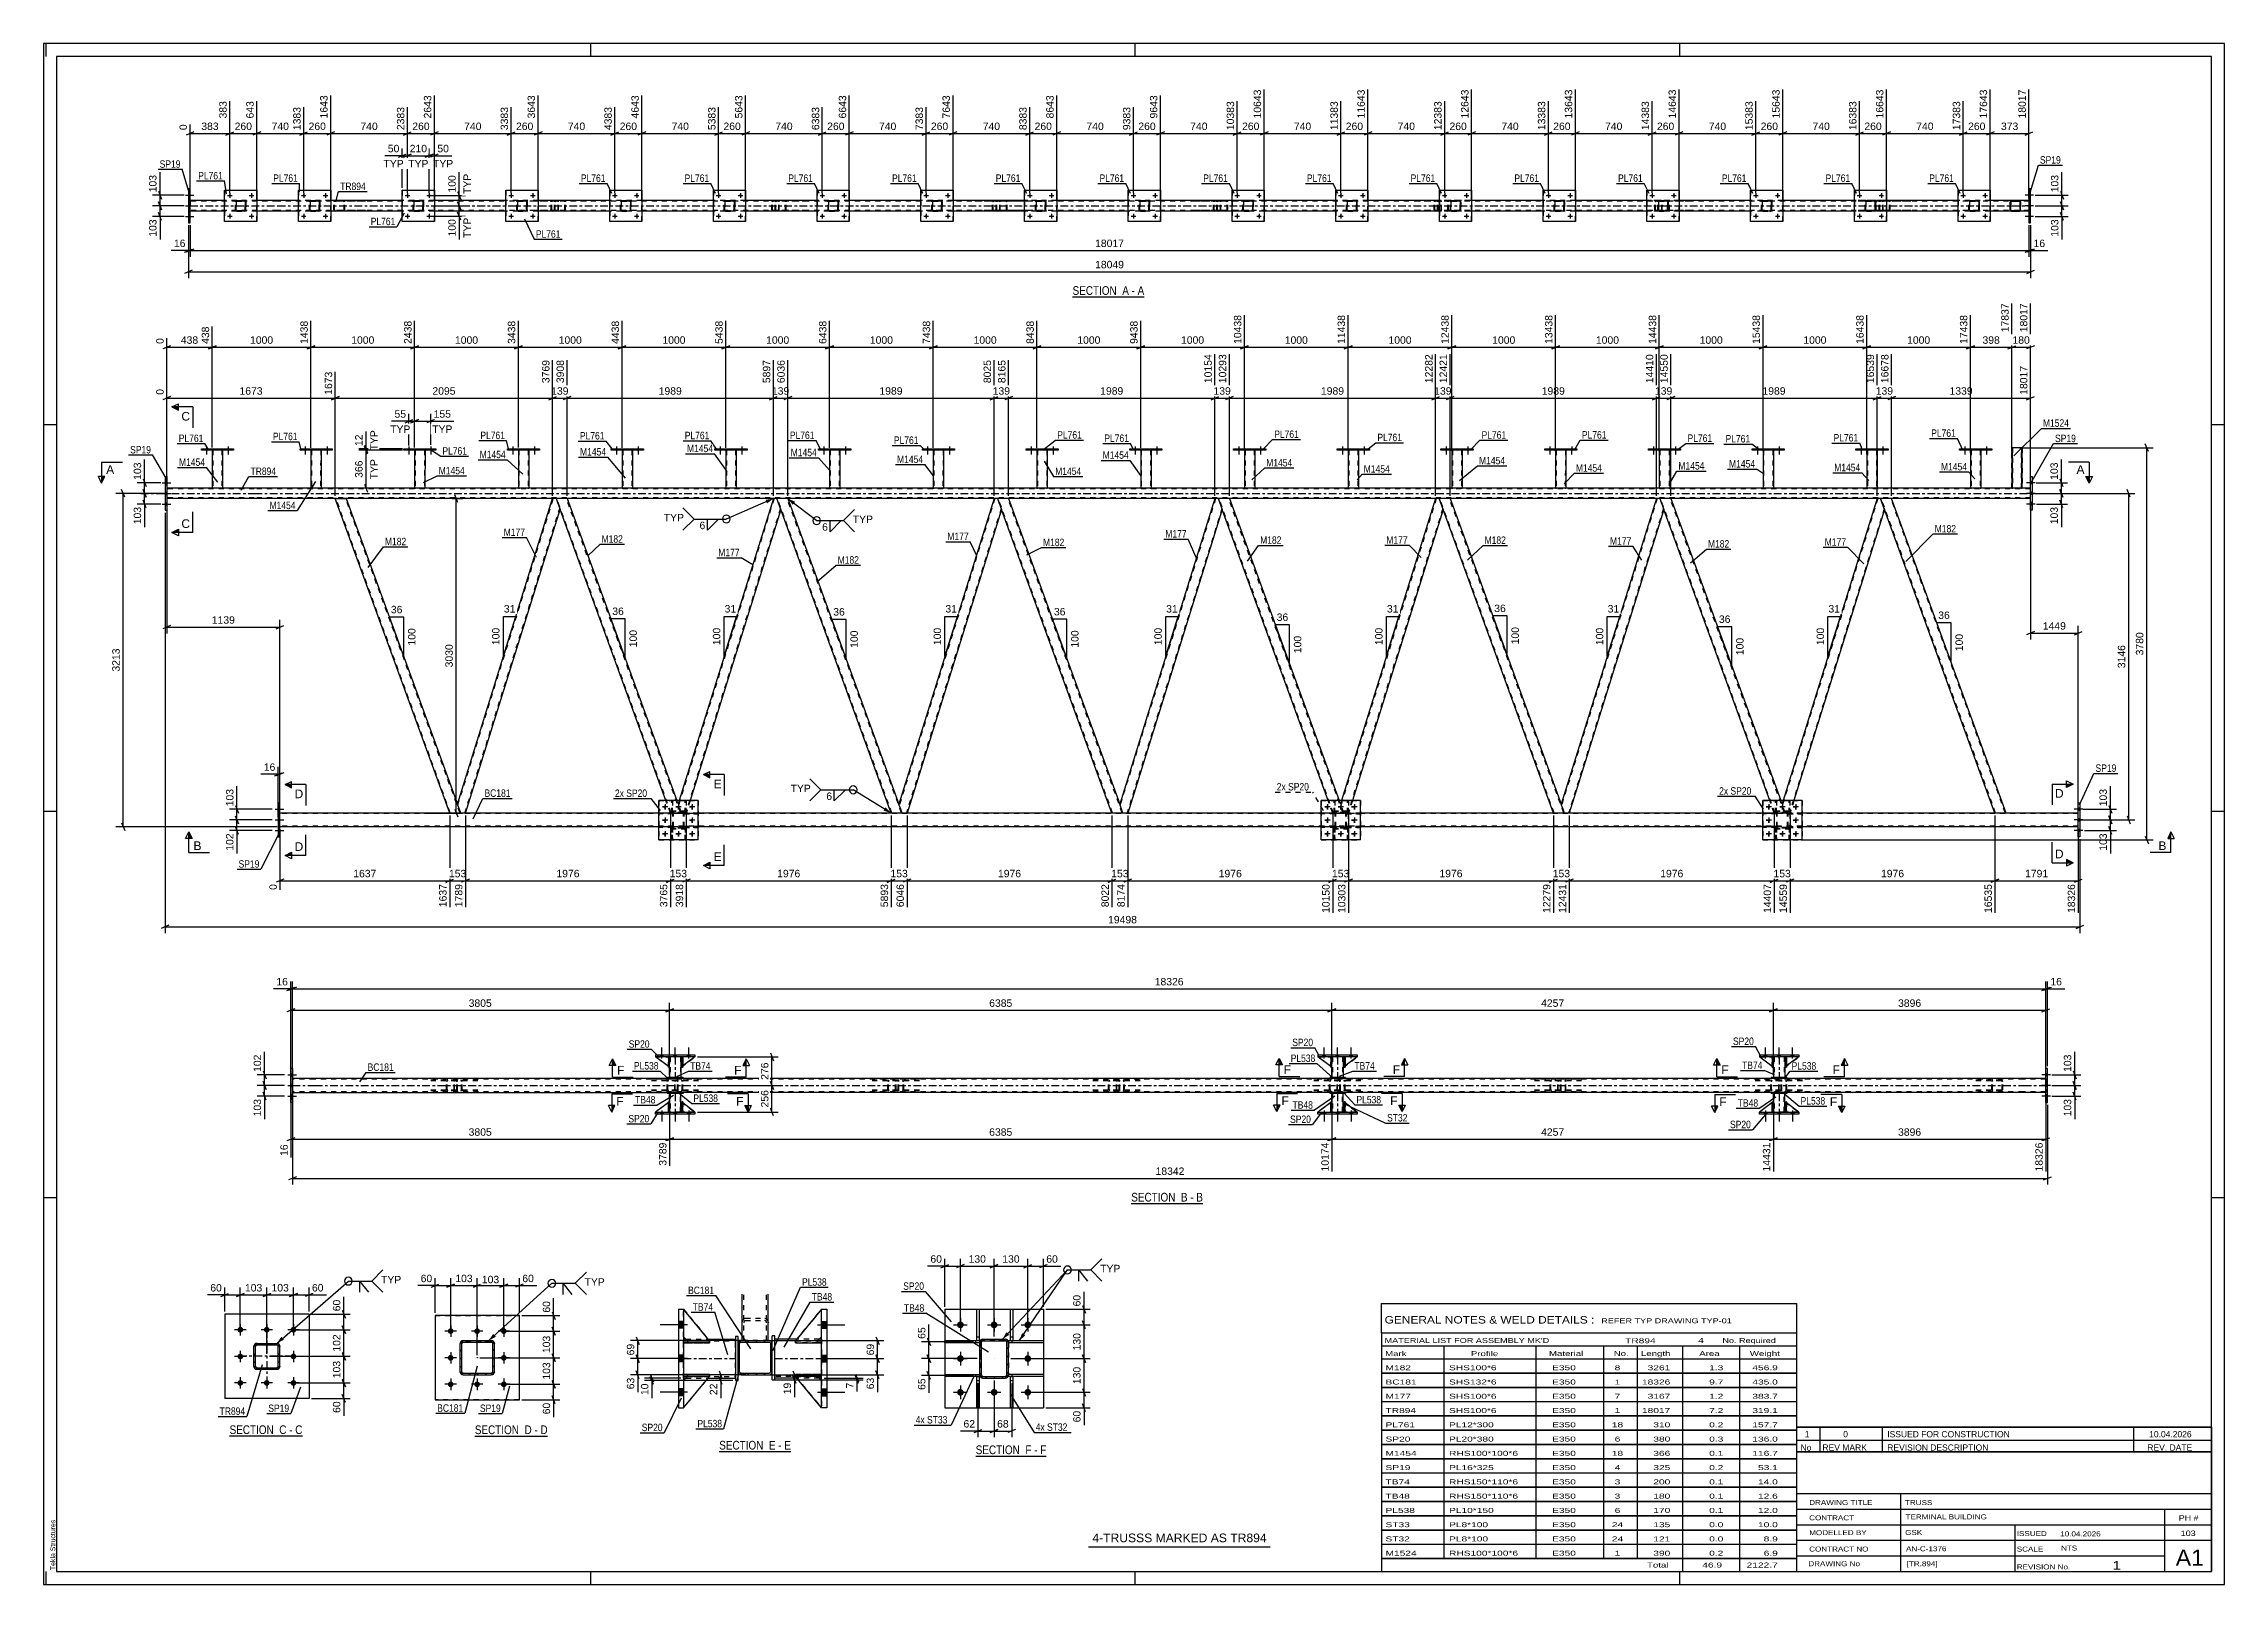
# Model space of a CAD drawing. Header units: millimetres. Extents: x -47 to 794, y -421 to 173.
import ezdxf

# ---------------------------------------------------------------- set-up
doc = ezdxf.new("R2010")
doc.units = ezdxf.units.MM
doc.linetypes.add('DXK_LINE_DOT2', pattern=[3.9198, 1.9599, -1.9599])
doc.linetypes.add('DXK_LINE_DOT3', pattern=[5.9187, 2.979, -0.9799, 0.9799, -0.9799])
doc.styles.add('Arial', font='arial.ttf', dxfattribs={"height": 0.2})
doc.styles.add('Arial Narrow', font='ARIALN.TTF', dxfattribs={"height": 0.2})

# ---------------------------------------------------------------- blocks, each defined once
blk = doc.blocks.new('Unknown-203724041-50 - 6629')
at = {"color": 6, "linetype": 'Continuous'}
blk.add_line((311.97, -371.14), (339.18, -371.14), dxfattribs=at)
at = {"color": 0, "linetype": 'Continuous'}
blk.add_wipeout([(330.07, -370.39), (330.07, -366.89), (311.97, -366.89), (311.97, -370.39)], dxfattribs=at)
blk.add_wipeout([(333.47, -370.39), (333.47, -366.89), (331.12, -366.89), (331.12, -370.39)], dxfattribs=at)
at = {"color": 7, "linetype": 'Continuous', "style": 'Arial Narrow'}
blk.add_text('SECTION ', height=3.34, dxfattribs=at).set_placement((311.97, -370.39))
at = {"color": 0, "linetype": 'Continuous'}
blk.add_wipeout([(335.79, -370.39), (335.79, -366.89), (334.52, -366.89), (334.52, -370.39)], dxfattribs=at)
blk.add_wipeout([(339.18, -370.39), (339.18, -366.89), (336.84, -366.89), (336.84, -370.39)], dxfattribs=at)
at = {"color": 7, "linetype": 'Continuous', "style": 'Arial Narrow'}
for s, p in [('F', (331.12, -370.39)), ('-', (334.52, -370.39)), ('F', (336.84, -370.39))]:
    blk.add_text(s, height=3.34, dxfattribs=at).set_placement(p)
blk = doc.blocks.new('Unknown-203724041-1113')
at = {"color": 5, "linetype": 'Continuous'}
for p, q in [((793.51, 173.4), (-47.49, 173.4)), ((-47.49, 173.4), (-47.49, -420.6)), ((-46.49, 168.4), (-46.49, 173.4)), ((788.51, 168.4), (-42.49, 168.4)), ((-42.49, 168.4), (-42.49, -415.6)), ((163.51, 168.4), (163.51, 173.4)), ((373.51, 168.4), (373.51, 173.4)), ((583.51, 168.4), (583.51, 173.4)), ((788.51, -415.6), (788.51, 168.4)), ((793.51, -420.6), (793.51, 173.4)), ((-42.49, 26.4), (-47.49, 26.4)), ((793.51, 26.4), (788.51, 26.4)), ((-42.49, -122.6), (-47.49, -122.6)), ((793.51, -122.6), (788.51, -122.6)), ((-42.49, -271.6), (-47.49, -271.6)), ((793.51, -271.6), (788.51, -271.6)), ((-46.49, -420.6), (-46.49, -415.6)), ((-42.49, -415.6), (788.51, -415.6)), ((163.51, -420.6), (163.51, -415.6)), ((373.51, -420.6), (373.51, -415.6)), ((583.51, -420.6), (583.51, -415.6)), ((-47.49, -420.6), (793.51, -420.6))]:
    blk.add_line(p, q, dxfattribs=at)
at = {"color": 174, "linetype": 'Continuous', "style": 'Arial'}
blk.add_text('Tekla Structures', height=1.9102, rotation=90, dxfattribs=at).set_placement((-42.99, -415.1))
blk = doc.blocks.new('Unknown-203724041-12 - 2543')
at = {"color": 6, "linetype": 'Continuous'}
blk.add_line((349.33, 75.79), (376.98, 75.79), dxfattribs=at)
at = {"color": 0, "linetype": 'Continuous'}
blk.add_wipeout([(367.44, 76.54), (367.44, 80.04), (349.33, 80.04), (349.33, 76.54)], dxfattribs=at)
blk.add_wipeout([(371.05, 76.54), (371.05, 80.04), (368.49, 80.04), (368.49, 76.54)], dxfattribs=at)
at = {"color": 7, "linetype": 'Continuous', "style": 'Arial Narrow'}
blk.add_text('SECTION ', height=3.34, dxfattribs=at).set_placement((349.33, 76.54))
at = {"color": 0, "linetype": 'Continuous'}
blk.add_wipeout([(373.37, 76.54), (373.37, 80.04), (372.1, 80.04), (372.1, 76.54)], dxfattribs=at)
blk.add_wipeout([(376.98, 76.54), (376.98, 80.04), (374.42, 80.04), (374.42, 76.54)], dxfattribs=at)
at = {"color": 7, "linetype": 'Continuous', "style": 'Arial Narrow'}
for s, p in [('A', (368.49, 76.54)), ('-', (372.1, 76.54)), ('A', (374.42, 76.54))]:
    blk.add_text(s, height=3.34, dxfattribs=at).set_placement(p)
blk = doc.blocks.new('Unknown-203724041-17 - 5261')
at = {"color": 6, "linetype": 'Continuous'}
blk.add_line((371.96, -273.75), (399.61, -273.75), dxfattribs=at)
at = {"color": 0, "linetype": 'Continuous'}
blk.add_wipeout([(390.07, -273), (390.07, -269.5), (371.96, -269.5), (371.96, -273)], dxfattribs=at)
blk.add_wipeout([(393.68, -273), (393.68, -269.5), (391.12, -269.5), (391.12, -273)], dxfattribs=at)
at = {"color": 7, "linetype": 'Continuous', "style": 'Arial Narrow'}
blk.add_text('SECTION ', height=3.34, dxfattribs=at).set_placement((371.96, -273))
at = {"color": 0, "linetype": 'Continuous'}
blk.add_wipeout([(396, -273), (396, -269.5), (394.73, -269.5), (394.73, -273)], dxfattribs=at)
blk.add_wipeout([(399.61, -273), (399.61, -269.5), (397.05, -269.5), (397.05, -273)], dxfattribs=at)
at = {"color": 7, "linetype": 'Continuous', "style": 'Arial Narrow'}
for s, p in [('B', (391.12, -273)), ('-', (394.73, -273)), ('B', (397.05, -273))]:
    blk.add_text(s, height=3.34, dxfattribs=at).set_placement(p)
blk = doc.blocks.new('Unknown-203724041-46 - 5757')
at = {"color": 6, "linetype": 'Continuous'}
blk.add_line((24.24, -363.39), (52.31, -363.39), dxfattribs=at)
at = {"color": 0, "linetype": 'Continuous'}
blk.add_wipeout([(42.34, -362.64), (42.34, -359.14), (24.24, -359.14), (24.24, -362.64)], dxfattribs=at)
blk.add_wipeout([(46.16, -362.64), (46.16, -359.14), (43.39, -359.14), (43.39, -362.64)], dxfattribs=at)
at = {"color": 7, "linetype": 'Continuous', "style": 'Arial Narrow'}
blk.add_text('SECTION ', height=3.34, dxfattribs=at).set_placement((24.24, -362.64))
at = {"color": 0, "linetype": 'Continuous'}
blk.add_wipeout([(48.49, -362.64), (48.49, -359.14), (47.21, -359.14), (47.21, -362.64)], dxfattribs=at)
blk.add_wipeout([(52.31, -362.64), (52.31, -359.14), (49.54, -359.14), (49.54, -362.64)], dxfattribs=at)
at = {"color": 7, "linetype": 'Continuous', "style": 'Arial Narrow'}
for s, p in [('C', (43.39, -362.64)), ('-', (47.21, -362.64)), ('C', (49.54, -362.64))]:
    blk.add_text(s, height=3.34, dxfattribs=at).set_placement(p)
blk = doc.blocks.new('Unknown-203724041-47 - 6063')
at = {"color": 6, "linetype": 'Continuous'}
blk.add_line((118.81, -363.42), (146.88, -363.42), dxfattribs=at)
at = {"color": 0, "linetype": 'Continuous'}
blk.add_wipeout([(136.92, -362.67), (136.92, -359.17), (118.81, -359.17), (118.81, -362.67)], dxfattribs=at)
blk.add_wipeout([(140.74, -362.67), (140.74, -359.17), (137.97, -359.17), (137.97, -362.67)], dxfattribs=at)
at = {"color": 7, "linetype": 'Continuous', "style": 'Arial Narrow'}
blk.add_text('SECTION ', height=3.34, dxfattribs=at).set_placement((118.81, -362.67))
at = {"color": 0, "linetype": 'Continuous'}
blk.add_wipeout([(143.06, -362.67), (143.06, -359.17), (141.79, -359.17), (141.79, -362.67)], dxfattribs=at)
blk.add_wipeout([(146.88, -362.67), (146.88, -359.17), (144.11, -359.17), (144.11, -362.67)], dxfattribs=at)
at = {"color": 7, "linetype": 'Continuous', "style": 'Arial Narrow'}
for s, p in [('D', (137.97, -362.67)), ('-', (141.79, -362.67)), ('D', (144.11, -362.67))]:
    blk.add_text(s, height=3.34, dxfattribs=at).set_placement(p)
blk = doc.blocks.new('Unknown-203724041-48 - 6333')
at = {"color": 6, "linetype": 'Continuous'}
blk.add_line((213.07, -369.37), (240.72, -369.37), dxfattribs=at)
at = {"color": 0, "linetype": 'Continuous'}
blk.add_wipeout([(231.18, -368.62), (231.18, -365.12), (213.07, -365.12), (213.07, -368.62)], dxfattribs=at)
blk.add_wipeout([(234.79, -368.62), (234.79, -365.12), (232.23, -365.12), (232.23, -368.62)], dxfattribs=at)
at = {"color": 7, "linetype": 'Continuous', "style": 'Arial Narrow'}
blk.add_text('SECTION ', height=3.34, dxfattribs=at).set_placement((213.07, -368.62))
at = {"color": 0, "linetype": 'Continuous'}
blk.add_wipeout([(237.11, -368.62), (237.11, -365.12), (235.84, -365.12), (235.84, -368.62)], dxfattribs=at)
blk.add_wipeout([(240.72, -368.62), (240.72, -365.12), (238.16, -365.12), (238.16, -368.62)], dxfattribs=at)
at = {"color": 7, "linetype": 'Continuous', "style": 'Arial Narrow'}
for s, p in [('E', (232.23, -368.62)), ('-', (235.84, -368.62)), ('E', (238.16, -368.62))]:
    blk.add_text(s, height=3.34, dxfattribs=at).set_placement(p)
blk = doc.blocks.new('Part-203724041-6712 - 6629')
at = {"color": 2, "linetype": 'Continuous'}
for p, q in [((338.06, -339.66), (324.56, -339.66)), ((324.56, -340.46), (324.56, -339.86)), ((338.06, -340.46), (324.56, -340.46)), ((338.06, -339.66), (338.06, -340.46))]:
    blk.add_line(p, q, dxfattribs=at)
at = {"color": 7, "linetype": 'DXK_LINE_DOT2'}
for p, q in [((324.56, -339.86), (324.56, -339.66)), ((326.06, -340.46), (326.06, -339.66))]:
    blk.add_line(p, q, dxfattribs=at)
blk = doc.blocks.new('Part-203724041-6742 - 6629')
at = {"color": 2, "linetype": 'Continuous'}
for p, q in [((312.44, -352.56), (312.44, -340.47)), ((312.44, -340.47), (313.24, -340.47)), ((313.24, -340.47), (313.24, -352.56)), ((313.24, -352.56), (312.44, -352.56))]:
    blk.add_line(p, q, dxfattribs=at)
at = {"color": 7, "linetype": 'DXK_LINE_DOT2'}
blk.add_line((312.44, -341.97), (313.24, -341.97), dxfattribs=at)
blk = doc.blocks.new('Bolt-203724041-6700 - 6629')
at = {"linetype": 'Continuous'}
for points in [[(307.36, -320.56, -1), (304.76, -320.56, -1)], [(320.36, -320.56, -1), (317.76, -320.56, -1)], [(333.36, -320.56, -1), (330.76, -320.56, -1)], [(307.36, -333.56, -1), (304.76, -333.56, -1)], [(333.36, -333.56, -1), (330.76, -333.56, -1)], [(307.36, -346.56, -1), (304.76, -346.56, -1)], [(320.36, -346.56, -1), (317.76, -346.56, -1)], [(333.36, -346.56, -1), (330.76, -346.56, -1)]]:
    blk.add_hatch(color=1, dxfattribs=at).paths.add_polyline_path(points)
at = {"color": 1, "linetype": 'Continuous'}
for p, q in [((306.06, -317.96), (306.06, -323.16)), ((319.06, -317.96), (319.06, -323.16)), ((332.06, -317.96), (332.06, -323.16)), ((303.46, -320.56), (308.66, -320.56)), ((316.46, -320.56), (321.66, -320.56)), ((329.46, -320.56), (334.66, -320.56)), ((303.46, -333.56), (308.66, -333.56)), ((306.06, -330.96), (306.06, -336.16)), ((329.46, -333.56), (334.66, -333.56)), ((332.06, -330.96), (332.06, -336.16)), ((306.06, -343.96), (306.06, -349.16)), ((319.06, -343.96), (319.06, -349.16)), ((332.06, -343.96), (332.06, -349.16)), ((303.46, -346.56), (308.66, -346.56)), ((316.46, -346.56), (321.66, -346.56)), ((329.46, -346.56), (334.66, -346.56))]:
    blk.add_line(p, q, dxfattribs=at)
blk = doc.blocks.new('Part-203724041-6717 - 6629')
at = {"color": 2, "linetype": 'Continuous'}
for p, q in [((324.56, -326.66), (324.56, -327.27)), ((325.44, -326.66), (324.56, -326.66)), ((338.06, -327.46), (324.56, -327.46)), ((338.06, -326.66), (326.24, -326.66)), ((338.06, -326.66), (338.06, -327.46))]:
    blk.add_line(p, q, dxfattribs=at)
at = {"color": 7, "linetype": 'DXK_LINE_DOT2'}
for p, q in [((324.56, -327.27), (324.56, -327.46)), ((326.24, -326.66), (325.44, -326.66)), ((326.06, -327.46), (326.06, -326.66))]:
    blk.add_line(p, q, dxfattribs=at)
blk = doc.blocks.new('Part-203724041-6737 - 6629')
at = {"color": 2, "linetype": 'Continuous'}
for p, q in [((300.06, -314.56), (338.06, -314.56)), ((300.06, -314.56), (300.06, -352.56)), ((338.06, -314.56), (338.06, -352.56)), ((300.06, -352.56), (338.06, -352.56))]:
    blk.add_line(p, q, dxfattribs=at)
blk = doc.blocks.new('Part-203724041-6747 - 6629')
at = {"color": 2, "linetype": 'Continuous'}
for p, q in [((325.44, -352.56), (325.44, -340.47)), ((325.44, -340.47), (326.24, -340.47)), ((326.24, -340.47), (326.24, -352.56)), ((326.24, -352.56), (325.44, -352.56))]:
    blk.add_line(p, q, dxfattribs=at)
at = {"color": 7, "linetype": 'DXK_LINE_DOT2'}
blk.add_line((325.44, -341.97), (326.24, -341.97), dxfattribs=at)
blk = doc.blocks.new('Part-203724041-6752 - 6629')
at = {"color": 2, "linetype": 'Continuous'}
for p, q in [((312.44, -326.67), (312.44, -314.56)), ((312.44, -314.56), (313.24, -314.56)), ((313.24, -314.56), (313.24, -326.67)), ((313.24, -326.67), (312.44, -326.67))]:
    blk.add_line(p, q, dxfattribs=at)
at = {"color": 7, "linetype": 'DXK_LINE_DOT2'}
blk.add_line((312.44, -325.17), (313.24, -325.17), dxfattribs=at)
blk = doc.blocks.new('Part-203724041-6757 - 6629')
at = {"color": 2, "linetype": 'Continuous'}
for p, q in [((325.44, -326.67), (325.44, -314.56)), ((325.44, -314.56), (326.24, -314.56)), ((326.24, -314.56), (326.24, -326.67)), ((326.24, -326.67), (325.44, -326.67))]:
    blk.add_line(p, q, dxfattribs=at)
at = {"color": 7, "linetype": 'DXK_LINE_DOT2'}
blk.add_line((325.44, -325.17), (326.24, -325.17), dxfattribs=at)
blk = doc.blocks.new('Part-203724041-6762 - 6629')
at = {"color": 2, "linetype": 'Continuous'}
for p, q in [((300.06, -339.66), (313.56, -339.66)), ((300.06, -339.66), (300.06, -340.46)), ((313.56, -340.46), (300.06, -340.46)), ((313.56, -340.46), (313.56, -339.86))]:
    blk.add_line(p, q, dxfattribs=at)
at = {"color": 7, "linetype": 'DXK_LINE_DOT2'}
for p, q in [((312.06, -340.46), (312.06, -339.66)), ((313.56, -339.66), (313.56, -339.86))]:
    blk.add_line(p, q, dxfattribs=at)
blk = doc.blocks.new('Part-203724041-6767 - 6629')
at = {"color": 2, "linetype": 'Continuous'}
for p, q in [((300.06, -327.46), (300.06, -326.66)), ((312.44, -326.66), (300.06, -326.66)), ((313.56, -327.46), (300.06, -327.46)), ((313.56, -326.66), (313.24, -326.66)), ((313.56, -327.26), (313.56, -326.66))]:
    blk.add_line(p, q, dxfattribs=at)
at = {"color": 7, "linetype": 'DXK_LINE_DOT2'}
for p, q in [((312.06, -327.46), (312.06, -326.66)), ((313.24, -326.66), (312.44, -326.66)), ((313.56, -327.26), (313.56, -327.46))]:
    blk.add_line(p, q, dxfattribs=at)
blk = doc.blocks.new('Part-203724041-6777 - 6629')
at = {"linetype": 'Continuous'}
h = blk.add_hatch(dxfattribs=at)
h.set_pattern_fill('', scale=0.7, style=0, pattern_type=0)
h.set_pattern_definition([(45, (324.2066, -326.415), (-1.57154, 1.57154), [])])
h.paths.add_polyline_path([(324.47, -326.8), (324.21, -326.42), (323.82, -326.15), (323.36, -326.06), (314.76, -326.06), (314.3, -326.15), (313.91, -326.42), (313.65, -326.8), (313.56, -327.26), (313.56, -339.86), (313.65, -340.32), (313.91, -340.71), (314.3, -340.97), (314.76, -341.06), (323.36, -341.06), (323.82, -340.97), (324.21, -340.71), (324.47, -340.32), (324.56, -339.86), (324.56, -327.26)])
h.paths.add_polyline_path([(323.96, -339.86), (323.91, -340.09), (323.78, -340.29), (323.59, -340.42), (323.36, -340.46), (314.76, -340.46), (314.53, -340.42), (314.33, -340.29), (314.2, -340.09), (314.16, -339.86), (314.16, -327.26), (314.2, -327.03), (314.33, -326.84), (314.53, -326.71), (314.76, -326.66), (323.36, -326.66), (323.59, -326.71), (323.78, -326.84), (323.91, -327.03), (323.96, -327.26)])
at = {"color": 7, "linetype": 'DXK_LINE_DOT2'}
for p, q in [((313.56, -327.26), (313.65, -326.8)), ((313.56, -327.26), (313.56, -339.86)), ((314.2, -327.03), (314.16, -327.26)), ((314.16, -339.86), (314.16, -327.26)), ((314.33, -326.84), (314.2, -327.03)), ((314.3, -326.15), (314.76, -326.06)), ((314.53, -326.71), (314.33, -326.84)), ((314.76, -326.66), (314.53, -326.71)), ((314.76, -326.06), (323.36, -326.06)), ((323.36, -326.66), (314.76, -326.66)), ((323.36, -326.06), (323.82, -326.15)), ((323.59, -326.71), (323.36, -326.66)), ((323.78, -326.84), (323.59, -326.71)), ((323.91, -327.03), (323.78, -326.84)), ((323.96, -327.26), (323.91, -327.03)), ((323.96, -339.86), (323.96, -327.26)), ((324.47, -326.8), (324.56, -327.26)), ((324.56, -327.26), (324.56, -339.86)), ((313.65, -340.32), (313.56, -339.86)), ((314.16, -339.86), (314.2, -340.09)), ((314.2, -340.09), (314.33, -340.29)), ((314.76, -341.06), (314.3, -340.97)), ((314.33, -340.29), (314.53, -340.42)), ((314.53, -340.42), (314.76, -340.46)), ((314.76, -340.46), (323.36, -340.46)), ((314.76, -341.06), (323.36, -341.06)), ((323.36, -340.46), (323.59, -340.42)), ((323.82, -340.97), (323.36, -341.06)), ((323.59, -340.42), (323.78, -340.29)), ((323.78, -340.29), (323.91, -340.09)), ((323.91, -340.09), (323.96, -339.86)), ((324.56, -339.86), (324.47, -340.32))]:
    blk.add_line(p, q, dxfattribs=at)
at = {"color": 2, "linetype": 'Continuous'}
for p, q in [((313.65, -326.8), (313.56, -327.26)), ((313.56, -339.86), (313.56, -327.26)), ((314.16, -327.26), (314.2, -327.03)), ((314.16, -339.86), (314.16, -327.26)), ((314.2, -327.03), (314.33, -326.84)), ((314.76, -326.06), (314.3, -326.15)), ((314.33, -326.84), (314.53, -326.71)), ((314.53, -326.71), (314.76, -326.66)), ((314.76, -326.06), (323.36, -326.06)), ((314.76, -326.66), (323.36, -326.66)), ((323.82, -326.15), (323.36, -326.06)), ((323.36, -326.66), (323.59, -326.71)), ((323.59, -326.71), (323.78, -326.84)), ((323.78, -326.84), (323.91, -327.03)), ((323.91, -327.03), (323.96, -327.26)), ((323.96, -339.86), (323.96, -327.26)), ((324.56, -327.26), (324.47, -326.8)), ((324.56, -339.86), (324.56, -327.26)), ((313.56, -339.86), (313.65, -340.32)), ((314.2, -340.09), (314.16, -339.86)), ((314.33, -340.29), (314.2, -340.09)), ((314.3, -340.97), (314.76, -341.06)), ((314.53, -340.42), (314.33, -340.29)), ((314.76, -340.46), (314.53, -340.42)), ((314.76, -340.46), (323.36, -340.46)), ((314.76, -341.06), (323.36, -341.06)), ((323.59, -340.42), (323.36, -340.46)), ((323.36, -341.06), (323.82, -340.97)), ((323.78, -340.29), (323.59, -340.42)), ((323.91, -340.09), (323.78, -340.29)), ((323.96, -339.86), (323.91, -340.09)), ((324.47, -340.32), (324.56, -339.86))]:
    blk.add_line(p, q, dxfattribs=at)
at = {"color": 7, "linetype": 'DXK_LINE_DOT3'}
blk.add_line((319.06, -333.56), (319.06, -333.56), dxfattribs=at)
at = {"color": 7, "linetype": 'DXK_LINE_DOT2'}
for centre, start, end in [((314.76, -327.26), 112.5, 157.5), ((323.36, -327.26), 22.5, 67.5), ((314.76, -339.86), 202.5, 247.5), ((323.36, -339.86), 292.5, 337.5)]:
    blk.add_arc(centre, 1.2, start, end, dxfattribs=at)
at = {"color": 2, "linetype": 'Continuous'}
for centre, start, end in [((314.76, -327.26), 112.5, 157.5), ((323.36, -327.26), 22.5, 67.5), ((314.76, -339.86), 202.5, 247.5), ((323.36, -339.86), 292.5, 337.5)]:
    blk.add_arc(centre, 1.2, start, end, dxfattribs=at)
blk = doc.blocks.new('Part-203724041-3753 - 3466')
at = {"color": 7, "linetype": 'DXK_LINE_DOT2'}
for p, q in [((615.46, -118.4), (630.66, -118.4)), ((615.46, -118.4), (615.46, -133.6)), ((630.66, -118.4), (630.66, -133.6)), ((615.46, -133.6), (630.66, -133.6))]:
    blk.add_line(p, q, dxfattribs=at)
blk = doc.blocks.new('Bolt-203724041-3544 - 3466')
at = {"linetype": 'Continuous'}
for points in [[(43.64, -122.2), (43.64, -121.32), (43, -121.32), (43, -122.2)], [(43.64, -122.2), (43.64, -121.32), (43, -121.32), (43, -122.2)], [(43.64, -122.2), (43.64, -121.32), (43, -121.32), (43, -122.2)], [(43.64, -126.32), (43.64, -125.44), (43, -125.44), (43, -126.32)], [(43.64, -126.32), (43.64, -125.44), (43, -125.44), (43, -126.32)], [(43.64, -130.4), (43.64, -129.52), (43, -129.52), (43, -130.4)], [(43.64, -130.4), (43.64, -129.52), (43, -129.52), (43, -130.4)], [(43.64, -130.4), (43.64, -129.52), (43, -129.52), (43, -130.4)]]:
    blk.add_hatch(color=1, dxfattribs=at).paths.add_polyline_path(points)
at = {"color": 1, "linetype": 'Continuous'}
for p, q in [((41.84, -121.76), (45.16, -121.76)), ((41.84, -121.76), (45.16, -121.76)), ((41.84, -121.76), (45.16, -121.76)), ((41.84, -125.88), (45.16, -125.88)), ((41.84, -125.88), (45.16, -125.88)), ((43, -121.32), (43.64, -121.32)), ((43, -121.32), (43.64, -121.32)), ((43, -121.32), (43.64, -121.32)), ((43, -122.2), (43.64, -122.2)), ((43, -122.2), (43.64, -122.2)), ((43, -122.2), (43.64, -122.2)), ((43, -125.44), (43.64, -125.44)), ((43, -125.44), (43.64, -125.44)), ((41.84, -129.96), (45.16, -129.96)), ((41.84, -129.96), (45.16, -129.96)), ((41.84, -129.96), (45.16, -129.96)), ((43, -126.32), (43.64, -126.32)), ((43, -126.32), (43.64, -126.32)), ((43, -129.52), (43.64, -129.52)), ((43, -129.52), (43.64, -129.52)), ((43, -129.52), (43.64, -129.52)), ((43, -130.4), (43.64, -130.4)), ((43, -130.4), (43.64, -130.4)), ((43, -130.4), (43.64, -130.4))]:
    blk.add_line(p, q, dxfattribs=at)
blk = doc.blocks.new('Part-203724041-3757 - 3466')
at = {"color": 7, "linetype": 'DXK_LINE_DOT2'}
for p, q in [((620.86, -128.43), (615.46, -128.43)), ((615.46, -128.75), (615.46, -128.43)), ((620.86, -128.75), (615.46, -128.75)), ((620.26, -128.75), (620.26, -128.43)), ((620.86, -128.43), (620.86, -128.75))]:
    blk.add_line(p, q, dxfattribs=at)
blk = doc.blocks.new('Part-203724041-3693 - 3466')
at = {"color": 2, "linetype": 'Continuous'}
for p, q in [((415.6, 16.64), (415.59, 2)), ((419.6, 16.64), (419.59, 2)), ((415.63, 2), (415.59, 2)), ((415.73, 2), (415.63, 2)), ((415.89, 2), (415.73, 2)), ((419.3, 2), (415.89, 2)), ((419.45, 2), (419.3, 2)), ((419.56, 2), (419.45, 2)), ((419.59, 2), (419.56, 2))]:
    blk.add_line(p, q, dxfattribs=at)
at = {"color": 7, "linetype": 'DXK_LINE_DOT2'}
for p, q in [((415.6, 16.64), (415.6, 16.64)), ((415.6, 16.64), (415.6, 16.64)), ((415.6, 16.64), (415.6, 16.64)), ((415.63, 16.64), (415.6, 16.64)), ((415.6, 16.64), (415.63, 16.64)), ((415.74, 16.64), (415.63, 16.64)), ((415.63, 16.64), (415.74, 16.64)), ((415.89, 16.64), (415.74, 16.64)), ((415.74, 16.64), (415.89, 16.64)), ((415.84, 16.64), (415.83, 2)), ((415.84, 16.64), (415.84, 16.64)), ((415.86, 16.64), (415.84, 16.64)), ((415.84, 16.64), (415.86, 16.64)), ((415.91, 16.64), (415.86, 16.64)), ((415.86, 16.64), (415.91, 16.64)), ((419.3, 16.64), (415.89, 16.64)), ((419.3, 16.64), (415.89, 16.64)), ((419.21, 16.64), (415.91, 16.64)), ((415.91, 16.64), (415.98, 16.64)), ((419.29, 16.64), (415.98, 16.64)), ((419.29, 16.64), (419.21, 16.64)), ((419.34, 16.64), (419.29, 16.64)), ((419.29, 16.64), (419.34, 16.64)), ((419.3, 16.64), (419.46, 16.64)), ((419.46, 16.64), (419.3, 16.64)), ((419.36, 16.64), (419.34, 16.64)), ((419.34, 16.64), (419.36, 16.64)), ((419.36, 16.64), (419.35, 2)), ((419.36, 16.64), (419.36, 16.64)), ((419.46, 16.64), (419.56, 16.64)), ((419.56, 16.64), (419.46, 16.64)), ((419.56, 16.64), (419.6, 16.64)), ((419.6, 16.64), (419.56, 16.64)), ((419.6, 16.64), (419.6, 16.64)), ((419.6, 16.64), (419.6, 16.64)), ((419.6, 16.64), (419.6, 16.64)), ((415.59, 2), (415.63, 2)), ((415.63, 2), (415.73, 2)), ((415.73, 2), (415.89, 2)), ((415.83, 2), (415.85, 2)), ((415.83, 2), (415.85, 2)), ((419.2, 2), (415.85, 2)), ((415.85, 2), (415.89, 2)), ((419.3, 2), (415.89, 2)), ((415.89, 2), (415.9, 2)), ((415.9, 2), (415.98, 2)), ((419.33, 2), (415.98, 2)), ((419.28, 2), (419.2, 2)), ((419.33, 2), (419.28, 2)), ((419.3, 2), (419.45, 2)), ((419.35, 2), (419.33, 2)), ((419.33, 2), (419.35, 2)), ((419.45, 2), (419.56, 2)), ((419.56, 2), (419.59, 2))]:
    blk.add_line(p, q, dxfattribs=at)
blk = doc.blocks.new('Bolt-203724041-3532 - 3466')
at = {"linetype": 'Continuous'}
for points in [[(292.96, 16.64), (293.84, 16.64), (293.84, 17.12), (292.96, 17.12)], [(301.36, 16.64), (302.24, 16.64), (302.24, 17.12), (301.36, 17.12)]]:
    blk.add_hatch(color=1, dxfattribs=at).paths.add_polyline_path(points)
at = {"color": 1, "linetype": 'Continuous'}
for p, q in [((292.96, 17.12), (292.96, 16.64)), ((293.4, 18.12), (293.4, 15)), ((293.84, 17.12), (293.84, 16.64)), ((301.36, 17.12), (301.36, 16.64)), ((301.8, 18.12), (301.8, 15)), ((302.24, 17.12), (302.24, 16.64))]:
    blk.add_line(p, q, dxfattribs=at)
blk = doc.blocks.new('Part-203724041-3613 - 3466')
at = {"color": 2, "linetype": 'Continuous'}
for p, q in [((175.6, 16.64), (175.59, 2)), ((179.6, 16.64), (179.59, 2)), ((175.63, 2), (175.59, 2)), ((175.73, 2), (175.63, 2)), ((175.89, 2), (175.73, 2)), ((179.3, 2), (175.89, 2)), ((179.45, 2), (179.3, 2)), ((179.56, 2), (179.45, 2)), ((179.59, 2), (179.56, 2))]:
    blk.add_line(p, q, dxfattribs=at)
at = {"color": 7, "linetype": 'DXK_LINE_DOT2'}
for p, q in [((175.6, 16.64), (175.6, 16.64)), ((175.6, 16.64), (175.6, 16.64)), ((175.6, 16.64), (175.6, 16.64)), ((175.63, 16.64), (175.6, 16.64)), ((175.6, 16.64), (175.63, 16.64)), ((175.74, 16.64), (175.63, 16.64)), ((175.63, 16.64), (175.74, 16.64)), ((175.89, 16.64), (175.74, 16.64)), ((175.74, 16.64), (175.89, 16.64)), ((175.84, 16.64), (175.83, 2)), ((175.84, 16.64), (175.84, 16.64)), ((175.86, 16.64), (175.84, 16.64)), ((175.84, 16.64), (175.86, 16.64)), ((175.91, 16.64), (175.86, 16.64)), ((175.86, 16.64), (175.91, 16.64)), ((179.3, 16.64), (175.89, 16.64)), ((179.3, 16.64), (175.89, 16.64)), ((179.21, 16.64), (175.91, 16.64)), ((175.91, 16.64), (175.98, 16.64)), ((179.29, 16.64), (175.98, 16.64)), ((179.29, 16.64), (179.21, 16.64)), ((179.34, 16.64), (179.29, 16.64)), ((179.29, 16.64), (179.34, 16.64)), ((179.3, 16.64), (179.46, 16.64)), ((179.46, 16.64), (179.3, 16.64)), ((179.36, 16.64), (179.34, 16.64)), ((179.34, 16.64), (179.36, 16.64)), ((179.36, 16.64), (179.35, 2)), ((179.36, 16.64), (179.36, 16.64)), ((179.46, 16.64), (179.56, 16.64)), ((179.56, 16.64), (179.46, 16.64)), ((179.56, 16.64), (179.6, 16.64)), ((179.6, 16.64), (179.56, 16.64)), ((179.6, 16.64), (179.6, 16.64)), ((179.6, 16.64), (179.6, 16.64)), ((179.6, 16.64), (179.6, 16.64)), ((175.59, 2), (175.63, 2)), ((175.63, 2), (175.73, 2)), ((175.73, 2), (175.89, 2)), ((175.83, 2), (175.85, 2)), ((175.83, 2), (175.85, 2)), ((179.2, 2), (175.85, 2)), ((175.85, 2), (175.89, 2)), ((179.3, 2), (175.89, 2)), ((175.89, 2), (175.9, 2)), ((175.9, 2), (175.98, 2)), ((179.28, 2), (175.98, 2)), ((179.28, 2), (179.2, 2)), ((179.33, 2), (179.28, 2)), ((179.28, 2), (179.33, 2)), ((179.3, 2), (179.45, 2)), ((179.35, 2), (179.33, 2)), ((179.33, 2), (179.35, 2)), ((179.45, 2), (179.56, 2)), ((179.56, 2), (179.59, 2))]:
    blk.add_line(p, q, dxfattribs=at)
blk = doc.blocks.new('Bolt-203724041-3537 - 3466')
at = {"linetype": 'Continuous'}
for points in [[(212.96, 16.64), (213.84, 16.64), (213.84, 17.12), (212.96, 17.12)], [(221.36, 16.64), (222.24, 16.64), (222.24, 17.12), (221.36, 17.12)]]:
    blk.add_hatch(color=1, dxfattribs=at).paths.add_polyline_path(points)
at = {"color": 1, "linetype": 'Continuous'}
for p, q in [((212.96, 17.12), (212.96, 16.64)), ((213.4, 18.12), (213.4, 15)), ((213.84, 17.12), (213.84, 16.64)), ((221.36, 17.12), (221.36, 16.64)), ((221.8, 18.12), (221.8, 15)), ((222.24, 17.12), (222.24, 16.64))]:
    blk.add_line(p, q, dxfattribs=at)
blk = doc.blocks.new('Bolt-203724041-3542 - 3466')
at = {"linetype": 'Continuous'}
for points in [[(192.7, -120.8, -1), (191.66, -120.8, -1)], [(192.7, -126, -1), (191.66, -126, -1)], [(197.9, -120.8, -1), (196.86, -120.8, -1)], [(203.1, -120.8, -1), (202.06, -120.8, -1)], [(203.1, -126, -1), (202.06, -126, -1)], [(192.7, -131.2, -1), (191.66, -131.2, -1)], [(197.9, -131.2, -1), (196.86, -131.2, -1)], [(203.1, -131.2, -1), (202.06, -131.2, -1)]]:
    blk.add_hatch(color=1, dxfattribs=at).paths.add_polyline_path(points)
at = {"color": 1, "linetype": 'Continuous'}
for p, q in [((193.22, -120.8), (191.14, -120.8)), ((193.22, -126), (191.14, -126)), ((192.18, -119.76), (192.18, -121.84)), ((192.18, -124.96), (192.18, -127.04)), ((198.42, -120.8), (196.34, -120.8)), ((197.38, -119.76), (197.38, -121.84)), ((203.62, -120.8), (201.54, -120.8)), ((203.62, -126), (201.54, -126)), ((202.58, -119.76), (202.58, -121.84)), ((202.58, -124.96), (202.58, -127.04)), ((193.22, -131.2), (191.14, -131.2)), ((192.18, -130.16), (192.18, -132.24)), ((198.42, -131.2), (196.34, -131.2)), ((197.38, -130.16), (197.38, -132.24)), ((203.62, -131.2), (201.54, -131.2)), ((202.58, -130.16), (202.58, -132.24))]:
    blk.add_line(p, q, dxfattribs=at)
blk = doc.blocks.new('Bolt-203724041-3547 - 3466')
at = {"linetype": 'Continuous'}
for points in [[(0, 3.66), (0, 4.54), (-0.64, 4.54), (-0.64, 3.66)], [(0, 3.66), (0, 4.54), (-0.64, 4.54), (-0.64, 3.66)], [(0, 3.66), (0, 4.54), (-0.64, 4.54), (-0.64, 3.66)], [(0, -0.46), (0, 0.42), (-0.64, 0.42), (-0.64, -0.46)], [(0, -0.46), (0, 0.42), (-0.64, 0.42), (-0.64, -0.46)], [(0, -4.54), (0, -3.66), (-0.64, -3.66), (-0.64, -4.54)], [(0, -4.54), (0, -3.66), (-0.64, -3.66), (-0.64, -4.54)], [(0, -4.54), (0, -3.66), (-0.64, -3.66), (-0.64, -4.54)]]:
    blk.add_hatch(color=1, dxfattribs=at).paths.add_polyline_path(points)
at = {"color": 1, "linetype": 'Continuous'}
for p, q in [((-1.8, 4.1), (1.52, 4.1)), ((-1.8, 4.1), (1.52, 4.1)), ((-1.8, 4.1), (1.52, 4.1)), ((-0.64, 4.54), (0, 4.54)), ((-0.64, 4.54), (0, 4.54)), ((-0.64, 4.54), (0, 4.54)), ((-0.64, 3.66), (0, 3.66)), ((-0.64, 3.66), (0, 3.66)), ((-0.64, 3.66), (0, 3.66)), ((-0.64, 0.42), (0, 0.42)), ((-0.64, 0.42), (0, 0.42)), ((-1.8, -0.02), (1.52, -0.02)), ((-1.8, -0.02), (1.52, -0.02)), ((-1.8, -4.1), (1.52, -4.1)), ((-1.8, -4.1), (1.52, -4.1)), ((-1.8, -4.1), (1.52, -4.1)), ((-0.64, -0.46), (0, -0.46)), ((-0.64, -0.46), (0, -0.46)), ((-0.64, -3.66), (0, -3.66)), ((-0.64, -3.66), (0, -3.66)), ((-0.64, -3.66), (0, -3.66)), ((-0.64, -4.54), (0, -4.54)), ((-0.64, -4.54), (0, -4.54)), ((-0.64, -4.54), (0, -4.54))]:
    blk.add_line(p, q, dxfattribs=at)
blk = doc.blocks.new('Part-203724041-3623 - 3466')
at = {"color": 2, "linetype": 'Continuous'}
for p, q in [((695.59, 16.64), (695.59, 2)), ((699.59, 16.64), (699.59, 2)), ((695.63, 2), (695.59, 2)), ((695.73, 2), (695.63, 2)), ((695.89, 2), (695.73, 2)), ((699.29, 2), (695.89, 2)), ((699.45, 2), (699.29, 2)), ((699.55, 2), (699.45, 2)), ((699.59, 2), (699.55, 2))]:
    blk.add_line(p, q, dxfattribs=at)
at = {"color": 7, "linetype": 'DXK_LINE_DOT2'}
for p, q in [((695.59, 16.64), (695.59, 16.64)), ((695.59, 16.64), (695.59, 16.64)), ((695.59, 16.64), (695.59, 16.64)), ((695.63, 16.64), (695.59, 16.64)), ((695.59, 16.64), (695.63, 16.64)), ((695.73, 16.64), (695.63, 16.64)), ((695.63, 16.64), (695.73, 16.64)), ((695.89, 16.64), (695.73, 16.64)), ((695.73, 16.64), (695.89, 16.64)), ((695.83, 16.64), (695.83, 16.64)), ((695.83, 16.64), (695.83, 2)), ((695.85, 16.64), (695.83, 16.64)), ((695.83, 16.64), (695.85, 16.64)), ((695.9, 16.64), (695.85, 16.64)), ((695.85, 16.64), (695.9, 16.64)), ((699.3, 16.64), (695.89, 16.64)), ((699.3, 16.64), (695.89, 16.64)), ((699.21, 16.64), (695.9, 16.64)), ((695.9, 16.64), (695.98, 16.64)), ((699.28, 16.64), (695.98, 16.64)), ((699.28, 16.64), (699.21, 16.64)), ((699.34, 16.64), (699.28, 16.64)), ((699.28, 16.64), (699.34, 16.64)), ((699.3, 16.64), (699.45, 16.64)), ((699.45, 16.64), (699.3, 16.64)), ((699.35, 16.64), (699.34, 16.64)), ((699.34, 16.64), (699.35, 16.64)), ((699.35, 16.64), (699.35, 16.64)), ((699.35, 16.64), (699.35, 2)), ((699.45, 16.64), (699.56, 16.64)), ((699.56, 16.64), (699.45, 16.64)), ((699.56, 16.64), (699.59, 16.64)), ((699.59, 16.64), (699.56, 16.64)), ((699.59, 16.64), (699.59, 16.64)), ((699.59, 16.64), (699.59, 16.64)), ((699.59, 16.64), (699.59, 16.64)), ((695.59, 2), (695.63, 2)), ((695.63, 2), (695.73, 2)), ((695.73, 2), (695.89, 2)), ((695.83, 2), (695.85, 2)), ((695.83, 2), (695.85, 2)), ((699.2, 2), (695.85, 2)), ((695.85, 2), (695.89, 2)), ((699.29, 2), (695.89, 2)), ((695.89, 2), (695.9, 2)), ((695.9, 2), (695.98, 2)), ((699.28, 2), (695.98, 2)), ((699.28, 2), (699.2, 2)), ((699.33, 2), (699.28, 2)), ((699.28, 2), (699.33, 2)), ((699.29, 2), (699.45, 2)), ((699.35, 2), (699.33, 2)), ((699.33, 2), (699.35, 2)), ((699.45, 2), (699.55, 2)), ((699.55, 2), (699.59, 2))]:
    blk.add_line(p, q, dxfattribs=at)
blk = doc.blocks.new('Part-203724041-3800 - 3466')
at = {"color": 7, "linetype": 'DXK_LINE_DOT2'}
for p, q in [((450.59, -123.48), (450.63, -123.29)), ((450.63, -123.29), (450.59, -123.48)), ((450.59, -128.52), (450.59, -123.48)), ((450.83, -123.48), (450.85, -123.38)), ((450.83, -128.52), (450.83, -123.48)), ((450.85, -123.38), (450.9, -123.31)), ((450.89, -123.03), (451.07, -123)), ((451.07, -123), (450.89, -123.03)), ((450.9, -123.31), (450.98, -123.25)), ((450.98, -123.25), (451.07, -123.24)), ((454.51, -123), (451.07, -123)), ((451.07, -123.24), (454.51, -123.24)), ((454.51, -123), (454.7, -123.03)), ((454.7, -123.03), (454.51, -123)), ((454.51, -123.24), (454.61, -123.25)), ((454.61, -123.25), (454.68, -123.31)), ((454.68, -123.31), (454.74, -123.38)), ((454.74, -123.38), (454.75, -123.48)), ((454.75, -128.52), (454.75, -123.48)), ((454.96, -123.29), (454.99, -123.48)), ((454.99, -123.48), (454.96, -123.29)), ((454.99, -128.52), (454.99, -123.48)), ((450.63, -128.7), (450.59, -128.52)), ((450.59, -128.52), (450.63, -128.7)), ((450.85, -128.61), (450.83, -128.52)), ((450.9, -128.69), (450.85, -128.61)), ((451.07, -129), (450.89, -128.96)), ((450.89, -128.96), (451.07, -129)), ((450.98, -128.74), (450.9, -128.69)), ((451.07, -128.76), (450.98, -128.74)), ((454.51, -128.76), (451.07, -128.76)), ((454.51, -129), (451.07, -129)), ((454.61, -128.74), (454.51, -128.76)), ((454.7, -128.96), (454.51, -129)), ((454.51, -129), (454.7, -128.96)), ((454.68, -128.69), (454.61, -128.74)), ((454.74, -128.61), (454.68, -128.69)), ((454.75, -128.52), (454.74, -128.61)), ((454.99, -128.52), (454.96, -128.7)), ((454.96, -128.7), (454.99, -128.52))]:
    blk.add_line(p, q, dxfattribs=at)
at = {"color": 7, "linetype": 'DXK_LINE_DOT3'}
blk.add_line((452.79, -126), (452.79, -126), dxfattribs=at)
at = {"color": 7, "linetype": 'DXK_LINE_DOT2'}
for centre, start, end in [((451.07, -123.48), 112.5, 157.5), ((451.07, -123.48), 112.5, 157.5), ((454.51, -123.48), 22.5, 67.5), ((454.51, -123.48), 22.5, 67.5), ((451.07, -128.52), 202.5, 247.5), ((451.07, -128.52), 202.5, 247.5), ((454.51, -128.52), 292.5, 337.5), ((454.51, -128.52), 292.5, 337.5)]:
    blk.add_arc(centre, 0.48, start, end, dxfattribs=at)
blk = doc.blocks.new('Bolt-203724041-3498 - 3466')
at = {"linetype": 'Continuous'}
for points in [[(14.9, 16.64), (15.78, 16.64), (15.78, 17.12), (14.9, 17.12)], [(23.3, 16.64), (24.18, 16.64), (24.18, 17.12), (23.3, 17.12)]]:
    blk.add_hatch(color=1, dxfattribs=at).paths.add_polyline_path(points)
at = {"color": 1, "linetype": 'Continuous'}
for p, q in [((14.9, 17.12), (14.9, 16.64)), ((15.34, 18.12), (15.34, 15)), ((15.78, 17.12), (15.78, 16.64)), ((23.3, 17.12), (23.3, 16.64)), ((23.74, 18.12), (23.74, 15)), ((24.18, 17.12), (24.18, 16.64))]:
    blk.add_line(p, q, dxfattribs=at)
blk = doc.blocks.new('Part-203724041-3563 - 3466')
at = {"color": 7, "linetype": 'DXK_LINE_DOT3'}
for p, q in [((-10, 0), (33.74, 0)), ((33.84, 0), (728.53, 0)), ((728.63, 0), (728.73, 0))]:
    blk.add_line(p, q, dxfattribs=at)
at = {"color": 2, "linetype": 'Continuous'}
for p, q in [((21.05, 2), (0, 2)), ((33.74, 2), (21.53, 2)), ((59.11, 2), (33.84, 2)), ((99.11, 2), (59.59, 2)), ((139.11, 2), (99.59, 2)), ((179.11, 2), (139.59, 2)), ((219.11, 2), (179.59, 2)), ((259.11, 2), (219.59, 2)), ((299.11, 2), (259.59, 2)), ((339.11, 2), (299.59, 2)), ((379.11, 2), (339.59, 2)), ((419.11, 2), (379.59, 2)), ((459.11, 2), (419.59, 2)), ((499.11, 2), (459.59, 2)), ((539.11, 2), (499.59, 2)), ((579.11, 2), (539.59, 2)), ((619.11, 2), (579.59, 2)), ((659.11, 2), (619.59, 2)), ((699.11, 2), (659.59, 2)), ((718.73, 2), (699.59, 2)), ((33.74, -2), (0, -2)), ((64.99, -2), (33.84, -2)), ((148.8, -2), (69.24, -2)), ((233.94, -2), (154.38, -2)), ((319.07, -2), (239.51, -2)), ((404.21, -2), (324.65, -2)), ((489.34, -2), (409.78, -2)), ((574.47, -2), (494.91, -2)), ((659.61, -2), (580.05, -2)), ((718.73, -2), (665.18, -2))]:
    blk.add_line(p, q, dxfattribs=at)
at = {"color": 7, "linetype": 'DXK_LINE_DOT2'}
for p, q in [((0, 2), (0, -2)), ((33.74, 1.76), (0, 1.76)), ((21.53, 2), (21.05, 2)), ((718.73, 1.76), (33.84, 1.76)), ((59.59, 2), (59.11, 2)), ((99.59, 2), (99.11, 2)), ((139.59, 2), (139.11, 2)), ((179.59, 2), (179.11, 2)), ((219.59, 2), (219.11, 2)), ((259.59, 2), (259.11, 2)), ((299.59, 2), (299.11, 2)), ((339.59, 2), (339.11, 2)), ((379.59, 2), (379.11, 2)), ((419.59, 2), (419.11, 2)), ((459.59, 2), (459.11, 2)), ((499.59, 2), (499.11, 2)), ((539.59, 2), (539.11, 2)), ((579.59, 2), (579.11, 2)), ((619.59, 2), (619.11, 2)), ((659.59, 2), (659.11, 2)), ((699.59, 2), (699.11, 2)), ((718.73, -2), (718.73, 2)), ((33.74, -1.76), (0, -1.76)), ((718.73, -1.76), (33.84, -1.76)), ((665.18, -2), (64.99, -2)), ((154.38, -2), (148.8, -2)), ((239.51, -2), (233.94, -2)), ((324.65, -2), (319.07, -2)), ((409.78, -2), (404.21, -2)), ((494.91, -2), (489.34, -2)), ((580.05, -2), (574.47, -2))]:
    blk.add_line(p, q, dxfattribs=at)
blk = doc.blocks.new('Bolt-203724041-3499 - 3466')
at = {"linetype": 'Continuous'}
for points in [[(14.9, 16.64), (15.78, 16.64), (15.78, 17.12), (14.9, 17.12)], [(23.3, 16.64), (24.18, 16.64), (24.18, 17.12), (23.3, 17.12)]]:
    blk.add_hatch(color=1, dxfattribs=at).paths.add_polyline_path(points)
at = {"color": 1, "linetype": 'Continuous'}
for p, q in [((14.9, 17.12), (14.9, 16.64)), ((15.34, 18.12), (15.34, 15)), ((15.78, 17.12), (15.78, 16.64)), ((23.3, 17.12), (23.3, 16.64)), ((23.74, 18.12), (23.74, 15)), ((24.18, 17.12), (24.18, 16.64))]:
    blk.add_line(p, q, dxfattribs=at)
blk = doc.blocks.new('Bolt-203724041-3500 - 3466')
at = {"linetype": 'Continuous'}
for points in [[(52.96, 16.64), (53.84, 16.64), (53.84, 17.12), (52.96, 17.12)], [(61.36, 16.64), (62.24, 16.64), (62.24, 17.12), (61.36, 17.12)]]:
    blk.add_hatch(color=1, dxfattribs=at).paths.add_polyline_path(points)
at = {"color": 1, "linetype": 'Continuous'}
for p, q in [((52.96, 17.12), (52.96, 16.64)), ((53.4, 18.12), (53.4, 15)), ((53.84, 17.12), (53.84, 16.64)), ((61.36, 17.12), (61.36, 16.64)), ((61.8, 18.12), (61.8, 15)), ((62.24, 17.12), (62.24, 16.64))]:
    blk.add_line(p, q, dxfattribs=at)
blk = doc.blocks.new('Bolt-203724041-3501 - 3466')
at = {"linetype": 'Continuous'}
for points in [[(52.96, 16.64), (53.84, 16.64), (53.84, 17.12), (52.96, 17.12)], [(61.36, 16.64), (62.24, 16.64), (62.24, 17.12), (61.36, 17.12)]]:
    blk.add_hatch(color=1, dxfattribs=at).paths.add_polyline_path(points)
at = {"color": 1, "linetype": 'Continuous'}
for p, q in [((52.96, 17.12), (52.96, 16.64)), ((53.4, 18.12), (53.4, 15)), ((53.84, 17.12), (53.84, 16.64)), ((61.36, 17.12), (61.36, 16.64)), ((61.8, 18.12), (61.8, 15)), ((62.24, 17.12), (62.24, 16.64))]:
    blk.add_line(p, q, dxfattribs=at)
blk = doc.blocks.new('Bolt-203724041-3502 - 3466')
at = {"linetype": 'Continuous'}
for points in [[(92.96, 16.64), (93.84, 16.64), (93.84, 17.12), (92.96, 17.12)], [(101.36, 16.64), (102.24, 16.64), (102.24, 17.12), (101.36, 17.12)]]:
    blk.add_hatch(color=1, dxfattribs=at).paths.add_polyline_path(points)
at = {"color": 1, "linetype": 'Continuous'}
for p, q in [((92.96, 17.12), (92.96, 16.64)), ((93.4, 18.12), (93.4, 15)), ((93.84, 17.12), (93.84, 16.64)), ((101.36, 17.12), (101.36, 16.64)), ((101.8, 18.12), (101.8, 15)), ((102.24, 17.12), (102.24, 16.64))]:
    blk.add_line(p, q, dxfattribs=at)
blk = doc.blocks.new('Bolt-203724041-3503 - 3466')
at = {"linetype": 'Continuous'}
for points in [[(92.96, 16.64), (93.84, 16.64), (93.84, 17.12), (92.96, 17.12)], [(101.36, 16.64), (102.24, 16.64), (102.24, 17.12), (101.36, 17.12)]]:
    blk.add_hatch(color=1, dxfattribs=at).paths.add_polyline_path(points)
at = {"color": 1, "linetype": 'Continuous'}
for p, q in [((92.96, 17.12), (92.96, 16.64)), ((93.4, 18.12), (93.4, 15)), ((93.84, 17.12), (93.84, 16.64)), ((101.36, 17.12), (101.36, 16.64)), ((101.8, 18.12), (101.8, 15)), ((102.24, 17.12), (102.24, 16.64))]:
    blk.add_line(p, q, dxfattribs=at)
blk = doc.blocks.new('Bolt-203724041-3504 - 3466')
at = {"linetype": 'Continuous'}
for points in [[(132.96, 16.64), (133.84, 16.64), (133.84, 17.12), (132.96, 17.12)], [(141.36, 16.64), (142.24, 16.64), (142.24, 17.12), (141.36, 17.12)]]:
    blk.add_hatch(color=1, dxfattribs=at).paths.add_polyline_path(points)
at = {"color": 1, "linetype": 'Continuous'}
for p, q in [((132.96, 17.12), (132.96, 16.64)), ((133.4, 18.12), (133.4, 15)), ((133.84, 17.12), (133.84, 16.64)), ((141.36, 17.12), (141.36, 16.64)), ((141.8, 18.12), (141.8, 15)), ((142.24, 17.12), (142.24, 16.64))]:
    blk.add_line(p, q, dxfattribs=at)
blk = doc.blocks.new('Bolt-203724041-3505 - 3466')
at = {"linetype": 'Continuous'}
for points in [[(132.96, 16.64), (133.84, 16.64), (133.84, 17.12), (132.96, 17.12)], [(141.36, 16.64), (142.24, 16.64), (142.24, 17.12), (141.36, 17.12)]]:
    blk.add_hatch(color=1, dxfattribs=at).paths.add_polyline_path(points)
at = {"color": 1, "linetype": 'Continuous'}
for p, q in [((132.96, 17.12), (132.96, 16.64)), ((133.4, 18.12), (133.4, 15)), ((133.84, 17.12), (133.84, 16.64)), ((141.36, 17.12), (141.36, 16.64)), ((141.8, 18.12), (141.8, 15)), ((142.24, 17.12), (142.24, 16.64))]:
    blk.add_line(p, q, dxfattribs=at)
blk = doc.blocks.new('Bolt-203724041-3506 - 3466')
at = {"linetype": 'Continuous'}
for points in [[(172.96, 16.64), (173.84, 16.64), (173.84, 17.12), (172.96, 17.12)], [(181.36, 16.64), (182.24, 16.64), (182.24, 17.12), (181.36, 17.12)]]:
    blk.add_hatch(color=1, dxfattribs=at).paths.add_polyline_path(points)
at = {"color": 1, "linetype": 'Continuous'}
for p, q in [((172.96, 17.12), (172.96, 16.64)), ((173.4, 18.12), (173.4, 15)), ((173.84, 17.12), (173.84, 16.64)), ((181.36, 17.12), (181.36, 16.64)), ((181.8, 18.12), (181.8, 15)), ((182.24, 17.12), (182.24, 16.64))]:
    blk.add_line(p, q, dxfattribs=at)
blk = doc.blocks.new('Bolt-203724041-3507 - 3466')
at = {"linetype": 'Continuous'}
for points in [[(172.96, 16.64), (173.84, 16.64), (173.84, 17.12), (172.96, 17.12)], [(181.36, 16.64), (182.24, 16.64), (182.24, 17.12), (181.36, 17.12)]]:
    blk.add_hatch(color=1, dxfattribs=at).paths.add_polyline_path(points)
at = {"color": 1, "linetype": 'Continuous'}
for p, q in [((172.96, 17.12), (172.96, 16.64)), ((173.4, 18.12), (173.4, 15)), ((173.84, 17.12), (173.84, 16.64)), ((181.36, 17.12), (181.36, 16.64)), ((181.8, 18.12), (181.8, 15)), ((182.24, 17.12), (182.24, 16.64))]:
    blk.add_line(p, q, dxfattribs=at)
blk = doc.blocks.new('Bolt-203724041-3508 - 3466')
at = {"linetype": 'Continuous'}
for points in [[(692.95, 16.64), (693.83, 16.64), (693.83, 17.12), (692.95, 17.12)], [(701.35, 16.64), (702.23, 16.64), (702.23, 17.12), (701.35, 17.12)]]:
    blk.add_hatch(color=1, dxfattribs=at).paths.add_polyline_path(points)
at = {"color": 1, "linetype": 'Continuous'}
for p, q in [((692.95, 17.12), (692.95, 16.64)), ((693.39, 18.12), (693.39, 15)), ((693.83, 17.12), (693.83, 16.64)), ((701.35, 17.12), (701.35, 16.64)), ((701.79, 18.12), (701.79, 15)), ((702.23, 17.12), (702.23, 16.64))]:
    blk.add_line(p, q, dxfattribs=at)
blk = doc.blocks.new('Bolt-203724041-3509 - 3466')
at = {"linetype": 'Continuous'}
for points in [[(692.95, 16.64), (693.83, 16.64), (693.83, 17.12), (692.95, 17.12)], [(701.35, 16.64), (702.23, 16.64), (702.23, 17.12), (701.35, 17.12)]]:
    blk.add_hatch(color=1, dxfattribs=at).paths.add_polyline_path(points)
at = {"color": 1, "linetype": 'Continuous'}
for p, q in [((692.95, 17.12), (692.95, 16.64)), ((693.39, 18.12), (693.39, 15)), ((693.83, 17.12), (693.83, 16.64)), ((701.35, 17.12), (701.35, 16.64)), ((701.79, 18.12), (701.79, 15)), ((702.23, 17.12), (702.23, 16.64))]:
    blk.add_line(p, q, dxfattribs=at)
blk = doc.blocks.new('Bolt-203724041-3510 - 3466')
at = {"linetype": 'Continuous'}
for points in [[(652.95, 16.64), (653.83, 16.64), (653.83, 17.12), (652.95, 17.12)], [(661.35, 16.64), (662.23, 16.64), (662.23, 17.12), (661.35, 17.12)]]:
    blk.add_hatch(color=1, dxfattribs=at).paths.add_polyline_path(points)
at = {"color": 1, "linetype": 'Continuous'}
for p, q in [((652.95, 17.12), (652.95, 16.64)), ((653.4, 18.12), (653.39, 15)), ((653.83, 17.12), (653.83, 16.64)), ((661.35, 17.12), (661.35, 16.64)), ((661.8, 18.12), (661.79, 15)), ((662.23, 17.12), (662.23, 16.64))]:
    blk.add_line(p, q, dxfattribs=at)
blk = doc.blocks.new('Bolt-203724041-3511 - 3466')
at = {"linetype": 'Continuous'}
for points in [[(652.95, 16.64), (653.83, 16.64), (653.83, 17.12), (652.95, 17.12)], [(661.35, 16.64), (662.23, 16.64), (662.23, 17.12), (661.35, 17.12)]]:
    blk.add_hatch(color=1, dxfattribs=at).paths.add_polyline_path(points)
at = {"color": 1, "linetype": 'Continuous'}
for p, q in [((652.95, 17.12), (652.95, 16.64)), ((653.4, 18.12), (653.39, 15)), ((653.83, 17.12), (653.83, 16.64)), ((661.35, 17.12), (661.35, 16.64)), ((661.8, 18.12), (661.79, 15)), ((662.23, 17.12), (662.23, 16.64))]:
    blk.add_line(p, q, dxfattribs=at)
blk = doc.blocks.new('Part-203724041-3593 - 3466')
at = {"color": 2, "linetype": 'Continuous'}
for p, q in [((95.6, 16.64), (95.59, 2)), ((99.6, 16.64), (99.59, 2)), ((95.63, 2), (95.59, 2)), ((95.73, 2), (95.63, 2)), ((95.89, 2), (95.73, 2)), ((99.3, 2), (95.89, 2)), ((99.45, 2), (99.3, 2)), ((99.56, 2), (99.45, 2)), ((99.59, 2), (99.56, 2))]:
    blk.add_line(p, q, dxfattribs=at)
at = {"color": 7, "linetype": 'DXK_LINE_DOT2'}
for p, q in [((95.6, 16.64), (95.6, 16.64)), ((95.6, 16.64), (95.6, 16.64)), ((95.6, 16.64), (95.6, 16.64)), ((95.63, 16.64), (95.6, 16.64)), ((95.6, 16.64), (95.63, 16.64)), ((95.74, 16.64), (95.63, 16.64)), ((95.63, 16.64), (95.74, 16.64)), ((95.86, 16.64), (95.74, 16.64)), ((95.74, 16.64), (95.89, 16.64)), ((95.84, 16.64), (95.83, 2)), ((95.84, 16.64), (95.84, 16.64)), ((95.86, 16.64), (95.84, 16.64)), ((95.84, 16.64), (95.86, 16.64)), ((99.3, 16.64), (95.86, 16.64)), ((95.91, 16.64), (95.86, 16.64)), ((95.86, 16.64), (95.91, 16.64)), ((99.3, 16.64), (95.89, 16.64)), ((99.21, 16.64), (95.91, 16.64)), ((95.91, 16.64), (95.99, 16.64)), ((99.29, 16.64), (95.99, 16.64)), ((99.29, 16.64), (99.21, 16.64)), ((99.34, 16.64), (99.29, 16.64)), ((99.29, 16.64), (99.34, 16.64)), ((99.3, 16.64), (99.46, 16.64)), ((99.46, 16.64), (99.3, 16.64)), ((99.36, 16.64), (99.34, 16.64)), ((99.34, 16.64), (99.36, 16.64)), ((99.36, 16.64), (99.35, 2)), ((99.36, 16.64), (99.36, 16.64)), ((99.46, 16.64), (99.56, 16.64)), ((99.56, 16.64), (99.46, 16.64)), ((99.56, 16.64), (99.6, 16.64)), ((99.6, 16.64), (99.56, 16.64)), ((99.6, 16.64), (99.6, 16.64)), ((99.6, 16.64), (99.6, 16.64)), ((99.6, 16.64), (99.6, 16.64)), ((95.59, 2), (95.63, 2)), ((95.63, 2), (95.73, 2)), ((95.73, 2), (95.89, 2)), ((95.85, 2), (95.83, 2)), ((95.83, 2), (95.85, 2)), ((95.9, 2), (95.85, 2)), ((95.85, 2), (95.9, 2)), ((99.3, 2), (95.89, 2)), ((99.2, 2), (95.9, 2)), ((95.9, 2), (95.98, 2)), ((99.28, 2), (95.98, 2)), ((99.28, 2), (99.2, 2)), ((99.33, 2), (99.28, 2)), ((99.28, 2), (99.33, 2)), ((99.3, 2), (99.45, 2)), ((99.35, 2), (99.33, 2)), ((99.33, 2), (99.35, 2)), ((99.45, 2), (99.56, 2)), ((99.56, 2), (99.59, 2))]:
    blk.add_line(p, q, dxfattribs=at)
blk = doc.blocks.new('Bolt-203724041-3512 - 3466')
at = {"linetype": 'Continuous'}
for points in [[(612.96, 16.64), (613.84, 16.64), (613.84, 17.12), (612.96, 17.12)], [(621.36, 16.64), (622.24, 16.64), (622.24, 17.12), (621.36, 17.12)]]:
    blk.add_hatch(color=1, dxfattribs=at).paths.add_polyline_path(points)
at = {"color": 1, "linetype": 'Continuous'}
for p, q in [((612.96, 17.12), (612.96, 16.64)), ((613.4, 18.12), (613.4, 15)), ((613.84, 17.12), (613.84, 16.64)), ((621.36, 17.12), (621.36, 16.64)), ((621.8, 18.12), (621.8, 15)), ((622.24, 17.12), (622.24, 16.64))]:
    blk.add_line(p, q, dxfattribs=at)
blk = doc.blocks.new('Bolt-203724041-3513 - 3466')
at = {"linetype": 'Continuous'}
for points in [[(612.96, 16.64), (613.84, 16.64), (613.84, 17.12), (612.96, 17.12)], [(621.36, 16.64), (622.24, 16.64), (622.24, 17.12), (621.36, 17.12)]]:
    blk.add_hatch(color=1, dxfattribs=at).paths.add_polyline_path(points)
at = {"color": 1, "linetype": 'Continuous'}
for p, q in [((612.96, 17.12), (612.96, 16.64)), ((613.4, 18.12), (613.4, 15)), ((613.84, 17.12), (613.84, 16.64)), ((621.36, 17.12), (621.36, 16.64)), ((621.8, 18.12), (621.8, 15)), ((622.24, 17.12), (622.24, 16.64))]:
    blk.add_line(p, q, dxfattribs=at)
blk = doc.blocks.new('Bolt-203724041-3514 - 3466')
at = {"linetype": 'Continuous'}
for points in [[(572.96, 16.64), (573.84, 16.64), (573.84, 17.12), (572.96, 17.12)], [(581.36, 16.64), (582.24, 16.64), (582.24, 17.12), (581.36, 17.12)]]:
    blk.add_hatch(color=1, dxfattribs=at).paths.add_polyline_path(points)
at = {"color": 1, "linetype": 'Continuous'}
for p, q in [((572.96, 17.12), (572.96, 16.64)), ((573.4, 18.12), (573.4, 15)), ((573.84, 17.12), (573.84, 16.64)), ((581.36, 17.12), (581.36, 16.64)), ((581.8, 18.12), (581.8, 15)), ((582.24, 17.12), (582.24, 16.64))]:
    blk.add_line(p, q, dxfattribs=at)
blk = doc.blocks.new('Bolt-203724041-3515 - 3466')
at = {"linetype": 'Continuous'}
for points in [[(572.96, 16.64), (573.84, 16.64), (573.84, 17.12), (572.96, 17.12)], [(581.36, 16.64), (582.24, 16.64), (582.24, 17.12), (581.36, 17.12)]]:
    blk.add_hatch(color=1, dxfattribs=at).paths.add_polyline_path(points)
at = {"color": 1, "linetype": 'Continuous'}
for p, q in [((572.96, 17.12), (572.96, 16.64)), ((573.4, 18.12), (573.4, 15)), ((573.84, 17.12), (573.84, 16.64)), ((581.36, 17.12), (581.36, 16.64)), ((581.8, 18.12), (581.8, 15)), ((582.24, 17.12), (582.24, 16.64))]:
    blk.add_line(p, q, dxfattribs=at)
blk = doc.blocks.new('Bolt-203724041-3516 - 3466')
at = {"linetype": 'Continuous'}
for points in [[(532.96, 16.64), (533.84, 16.64), (533.84, 17.12), (532.96, 17.12)], [(541.36, 16.64), (542.24, 16.64), (542.24, 17.12), (541.36, 17.12)]]:
    blk.add_hatch(color=1, dxfattribs=at).paths.add_polyline_path(points)
at = {"color": 1, "linetype": 'Continuous'}
for p, q in [((532.96, 17.12), (532.96, 16.64)), ((533.4, 18.12), (533.39, 15)), ((533.84, 17.12), (533.84, 16.64)), ((541.36, 17.12), (541.36, 16.64)), ((541.8, 18.12), (541.79, 15)), ((542.24, 17.12), (542.24, 16.64))]:
    blk.add_line(p, q, dxfattribs=at)
blk = doc.blocks.new('Bolt-203724041-3517 - 3466')
at = {"linetype": 'Continuous'}
for points in [[(532.96, 16.64), (533.84, 16.64), (533.84, 17.12), (532.96, 17.12)], [(541.36, 16.64), (542.24, 16.64), (542.24, 17.12), (541.36, 17.12)]]:
    blk.add_hatch(color=1, dxfattribs=at).paths.add_polyline_path(points)
at = {"color": 1, "linetype": 'Continuous'}
for p, q in [((532.96, 17.12), (532.96, 16.64)), ((533.4, 18.12), (533.39, 15)), ((533.84, 17.12), (533.84, 16.64)), ((541.36, 17.12), (541.36, 16.64)), ((541.8, 18.12), (541.79, 15)), ((542.24, 17.12), (542.24, 16.64))]:
    blk.add_line(p, q, dxfattribs=at)
blk = doc.blocks.new('Bolt-203724041-3518 - 3466')
at = {"linetype": 'Continuous'}
for points in [[(492.95, 16.64), (493.83, 16.64), (493.84, 17.12), (492.96, 17.12)], [(501.35, 16.64), (502.23, 16.64), (502.24, 17.12), (501.36, 17.12)]]:
    blk.add_hatch(color=1, dxfattribs=at).paths.add_polyline_path(points)
at = {"color": 1, "linetype": 'Continuous'}
for p, q in [((492.96, 17.12), (492.95, 16.64)), ((493.4, 18.12), (493.39, 15)), ((493.84, 17.12), (493.83, 16.64)), ((501.36, 17.12), (501.35, 16.64)), ((501.8, 18.12), (501.79, 15)), ((502.24, 17.12), (502.23, 16.64))]:
    blk.add_line(p, q, dxfattribs=at)
blk = doc.blocks.new('Bolt-203724041-3523 - 3466')
at = {"linetype": 'Continuous'}
for points in [[(492.95, 16.64), (493.83, 16.64), (493.84, 17.12), (492.96, 17.12)], [(501.35, 16.64), (502.23, 16.64), (502.24, 17.12), (501.36, 17.12)]]:
    blk.add_hatch(color=1, dxfattribs=at).paths.add_polyline_path(points)
at = {"color": 1, "linetype": 'Continuous'}
for p, q in [((492.96, 17.12), (492.95, 16.64)), ((493.4, 18.12), (493.39, 15)), ((493.84, 17.12), (493.83, 16.64)), ((501.36, 17.12), (501.35, 16.64)), ((501.8, 18.12), (501.79, 15)), ((502.24, 17.12), (502.23, 16.64))]:
    blk.add_line(p, q, dxfattribs=at)
blk = doc.blocks.new('Bolt-203724041-3524 - 3466')
at = {"linetype": 'Continuous'}
for points in [[(452.96, 16.64), (453.84, 16.64), (453.84, 17.12), (452.96, 17.12)], [(461.36, 16.64), (462.24, 16.64), (462.24, 17.12), (461.36, 17.12)]]:
    blk.add_hatch(color=1, dxfattribs=at).paths.add_polyline_path(points)
at = {"color": 1, "linetype": 'Continuous'}
for p, q in [((452.96, 17.12), (452.96, 16.64)), ((453.4, 18.12), (453.39, 15)), ((453.84, 17.12), (453.84, 16.64)), ((461.36, 17.12), (461.36, 16.64)), ((461.8, 18.12), (461.79, 15)), ((462.24, 17.12), (462.24, 16.64))]:
    blk.add_line(p, q, dxfattribs=at)
blk = doc.blocks.new('Bolt-203724041-3525 - 3466')
at = {"linetype": 'Continuous'}
for points in [[(452.96, 16.64), (453.84, 16.64), (453.84, 17.12), (452.96, 17.12)], [(461.36, 16.64), (462.24, 16.64), (462.24, 17.12), (461.36, 17.12)]]:
    blk.add_hatch(color=1, dxfattribs=at).paths.add_polyline_path(points)
at = {"color": 1, "linetype": 'Continuous'}
for p, q in [((452.96, 17.12), (452.96, 16.64)), ((453.4, 18.12), (453.39, 15)), ((453.84, 17.12), (453.84, 16.64)), ((461.36, 17.12), (461.36, 16.64)), ((461.8, 18.12), (461.79, 15)), ((462.24, 17.12), (462.24, 16.64))]:
    blk.add_line(p, q, dxfattribs=at)
blk = doc.blocks.new('Bolt-203724041-3526 - 3466')
at = {"linetype": 'Continuous'}
for points in [[(412.96, 16.64), (413.84, 16.64), (413.84, 17.12), (412.96, 17.12)], [(421.36, 16.64), (422.24, 16.64), (422.24, 17.12), (421.36, 17.12)]]:
    blk.add_hatch(color=1, dxfattribs=at).paths.add_polyline_path(points)
at = {"color": 1, "linetype": 'Continuous'}
for p, q in [((412.96, 17.12), (412.96, 16.64)), ((413.4, 18.12), (413.4, 15)), ((413.84, 17.12), (413.84, 16.64)), ((421.36, 17.12), (421.36, 16.64)), ((421.8, 18.12), (421.8, 15)), ((422.24, 17.12), (422.24, 16.64))]:
    blk.add_line(p, q, dxfattribs=at)
blk = doc.blocks.new('Bolt-203724041-3527 - 3466')
at = {"linetype": 'Continuous'}
for points in [[(412.96, 16.64), (413.84, 16.64), (413.84, 17.12), (412.96, 17.12)], [(421.36, 16.64), (422.24, 16.64), (422.24, 17.12), (421.36, 17.12)]]:
    blk.add_hatch(color=1, dxfattribs=at).paths.add_polyline_path(points)
at = {"color": 1, "linetype": 'Continuous'}
for p, q in [((412.96, 17.12), (412.96, 16.64)), ((413.4, 18.12), (413.4, 15)), ((413.84, 17.12), (413.84, 16.64)), ((421.36, 17.12), (421.36, 16.64)), ((421.8, 18.12), (421.8, 15)), ((422.24, 17.12), (422.24, 16.64))]:
    blk.add_line(p, q, dxfattribs=at)
blk = doc.blocks.new('Part-203724041-3673 - 3466')
at = {"color": 2, "linetype": 'Continuous'}
for p, q in [((495.59, 16.64), (495.59, 2)), ((499.59, 16.64), (499.59, 2)), ((495.63, 2), (495.59, 2)), ((495.73, 2), (495.63, 2)), ((495.89, 2), (495.73, 2)), ((499.29, 2), (495.89, 2)), ((499.45, 2), (499.29, 2)), ((499.55, 2), (499.45, 2)), ((499.59, 2), (499.55, 2))]:
    blk.add_line(p, q, dxfattribs=at)
at = {"color": 7, "linetype": 'DXK_LINE_DOT2'}
for p, q in [((495.59, 16.64), (495.59, 16.64)), ((495.59, 16.64), (495.59, 16.64)), ((495.59, 16.64), (495.59, 16.64)), ((495.63, 16.64), (495.59, 16.64)), ((495.59, 16.64), (495.63, 16.64)), ((495.74, 16.64), (495.63, 16.64)), ((495.63, 16.64), (495.74, 16.64)), ((495.89, 16.64), (495.74, 16.64)), ((495.74, 16.64), (495.89, 16.64)), ((495.83, 16.64), (495.83, 16.64)), ((495.83, 16.64), (495.83, 2)), ((495.85, 16.64), (495.83, 16.64)), ((495.83, 16.64), (495.85, 16.64)), ((495.91, 16.64), (495.85, 16.64)), ((495.85, 16.64), (495.91, 16.64)), ((499.3, 16.64), (495.89, 16.64)), ((499.3, 16.64), (495.89, 16.64)), ((499.21, 16.64), (495.91, 16.64)), ((495.91, 16.64), (495.98, 16.64)), ((499.28, 16.64), (495.98, 16.64)), ((499.28, 16.64), (499.21, 16.64)), ((499.34, 16.64), (499.28, 16.64)), ((499.28, 16.64), (499.34, 16.64)), ((499.3, 16.64), (499.45, 16.64)), ((499.45, 16.64), (499.3, 16.64)), ((499.35, 16.64), (499.34, 16.64)), ((499.34, 16.64), (499.35, 16.64)), ((499.35, 16.64), (499.35, 16.64)), ((499.35, 16.64), (499.35, 2)), ((499.45, 16.64), (499.56, 16.64)), ((499.56, 16.64), (499.45, 16.64)), ((499.56, 16.64), (499.59, 16.64)), ((499.59, 16.64), (499.56, 16.64)), ((499.59, 16.64), (499.59, 16.64)), ((499.59, 16.64), (499.59, 16.64)), ((499.59, 16.64), (499.59, 16.64)), ((495.59, 2), (495.63, 2)), ((495.63, 2), (495.73, 2)), ((495.73, 2), (495.89, 2)), ((495.83, 2), (495.85, 2)), ((495.83, 2), (495.85, 2)), ((499.2, 2), (495.85, 2)), ((495.85, 2), (495.89, 2)), ((499.29, 2), (495.89, 2)), ((495.89, 2), (495.9, 2)), ((495.9, 2), (495.98, 2)), ((499.33, 2), (495.98, 2)), ((499.28, 2), (499.2, 2)), ((499.33, 2), (499.28, 2)), ((499.29, 2), (499.45, 2)), ((499.35, 2), (499.33, 2)), ((499.33, 2), (499.35, 2)), ((499.45, 2), (499.55, 2)), ((499.55, 2), (499.59, 2))]:
    blk.add_line(p, q, dxfattribs=at)
blk = doc.blocks.new('Bolt-203724041-3528 - 3466')
at = {"linetype": 'Continuous'}
for points in [[(372.96, 16.64), (373.84, 16.64), (373.84, 17.12), (372.96, 17.12)], [(381.36, 16.64), (382.24, 16.64), (382.24, 17.12), (381.36, 17.12)]]:
    blk.add_hatch(color=1, dxfattribs=at).paths.add_polyline_path(points)
at = {"color": 1, "linetype": 'Continuous'}
for p, q in [((372.96, 17.12), (372.96, 16.64)), ((373.4, 18.12), (373.4, 15)), ((373.84, 17.12), (373.84, 16.64)), ((381.36, 17.12), (381.36, 16.64)), ((381.8, 18.12), (381.8, 15)), ((382.24, 17.12), (382.24, 16.64))]:
    blk.add_line(p, q, dxfattribs=at)
blk = doc.blocks.new('Bolt-203724041-3529 - 3466')
at = {"linetype": 'Continuous'}
for points in [[(372.96, 16.64), (373.84, 16.64), (373.84, 17.12), (372.96, 17.12)], [(381.36, 16.64), (382.24, 16.64), (382.24, 17.12), (381.36, 17.12)]]:
    blk.add_hatch(color=1, dxfattribs=at).paths.add_polyline_path(points)
at = {"color": 1, "linetype": 'Continuous'}
for p, q in [((372.96, 17.12), (372.96, 16.64)), ((373.4, 18.12), (373.4, 15)), ((373.84, 17.12), (373.84, 16.64)), ((381.36, 17.12), (381.36, 16.64)), ((381.8, 18.12), (381.8, 15)), ((382.24, 17.12), (382.24, 16.64))]:
    blk.add_line(p, q, dxfattribs=at)
blk = doc.blocks.new('Part-203724041-3663 - 3466')
at = {"color": 2, "linetype": 'Continuous'}
for p, q in [((535.6, 16.64), (535.59, 2)), ((539.6, 16.64), (539.59, 2)), ((535.63, 2), (535.59, 2)), ((535.73, 2), (535.63, 2)), ((535.89, 2), (535.73, 2)), ((539.29, 2), (535.89, 2)), ((539.45, 2), (539.29, 2)), ((539.55, 2), (539.45, 2)), ((539.59, 2), (539.55, 2))]:
    blk.add_line(p, q, dxfattribs=at)
at = {"color": 7, "linetype": 'DXK_LINE_DOT2'}
for p, q in [((535.6, 16.64), (535.6, 16.64)), ((535.6, 16.64), (535.6, 16.64)), ((535.6, 16.64), (535.6, 16.64)), ((535.63, 16.64), (535.6, 16.64)), ((535.6, 16.64), (535.63, 16.64)), ((535.74, 16.64), (535.63, 16.64)), ((535.63, 16.64), (535.74, 16.64)), ((535.89, 16.64), (535.74, 16.64)), ((535.74, 16.64), (535.89, 16.64)), ((535.84, 16.64), (535.83, 2)), ((535.84, 16.64), (535.84, 16.64)), ((535.85, 16.64), (535.84, 16.64)), ((535.84, 16.64), (535.85, 16.64)), ((535.91, 16.64), (535.85, 16.64)), ((535.85, 16.64), (535.91, 16.64)), ((539.3, 16.64), (535.89, 16.64)), ((539.3, 16.64), (535.89, 16.64)), ((539.21, 16.64), (535.91, 16.64)), ((535.91, 16.64), (535.98, 16.64)), ((539.28, 16.64), (535.98, 16.64)), ((539.28, 16.64), (539.21, 16.64)), ((539.34, 16.64), (539.28, 16.64)), ((539.28, 16.64), (539.34, 16.64)), ((539.3, 16.64), (539.45, 16.64)), ((539.45, 16.64), (539.3, 16.64)), ((539.36, 16.64), (539.34, 16.64)), ((539.34, 16.64), (539.36, 16.64)), ((539.36, 16.64), (539.35, 2)), ((539.36, 16.64), (539.36, 16.64)), ((539.45, 16.64), (539.56, 16.64)), ((539.56, 16.64), (539.45, 16.64)), ((539.56, 16.64), (539.6, 16.64)), ((539.6, 16.64), (539.56, 16.64)), ((539.6, 16.64), (539.6, 16.64)), ((539.6, 16.64), (539.6, 16.64)), ((539.6, 16.64), (539.6, 16.64)), ((535.59, 2), (535.63, 2)), ((535.63, 2), (535.73, 2)), ((535.73, 2), (535.89, 2)), ((535.83, 2), (535.85, 2)), ((535.83, 2), (535.85, 2)), ((539.2, 2), (535.85, 2)), ((535.85, 2), (535.89, 2)), ((539.29, 2), (535.89, 2)), ((535.89, 2), (535.9, 2)), ((535.9, 2), (535.98, 2)), ((539.33, 2), (535.98, 2)), ((539.28, 2), (539.2, 2)), ((539.33, 2), (539.28, 2)), ((539.29, 2), (539.45, 2)), ((539.35, 2), (539.33, 2)), ((539.33, 2), (539.35, 2)), ((539.45, 2), (539.55, 2)), ((539.55, 2), (539.59, 2))]:
    blk.add_line(p, q, dxfattribs=at)
blk = doc.blocks.new('Bolt-203724041-3530 - 3466')
at = {"linetype": 'Continuous'}
for points in [[(332.95, 16.64), (333.83, 16.64), (333.83, 17.12), (332.95, 17.12)], [(341.35, 16.64), (342.23, 16.64), (342.23, 17.12), (341.35, 17.12)]]:
    blk.add_hatch(color=1, dxfattribs=at).paths.add_polyline_path(points)
at = {"color": 1, "linetype": 'Continuous'}
for p, q in [((332.95, 17.12), (332.95, 16.64)), ((333.39, 18.12), (333.39, 15)), ((333.83, 17.12), (333.83, 16.64)), ((341.35, 17.12), (341.35, 16.64)), ((341.79, 18.12), (341.79, 15)), ((342.23, 17.12), (342.23, 16.64))]:
    blk.add_line(p, q, dxfattribs=at)
blk = doc.blocks.new('Bolt-203724041-3531 - 3466')
at = {"linetype": 'Continuous'}
for points in [[(332.95, 16.64), (333.83, 16.64), (333.83, 17.12), (332.95, 17.12)], [(341.35, 16.64), (342.23, 16.64), (342.23, 17.12), (341.35, 17.12)]]:
    blk.add_hatch(color=1, dxfattribs=at).paths.add_polyline_path(points)
at = {"color": 1, "linetype": 'Continuous'}
for p, q in [((332.95, 17.12), (332.95, 16.64)), ((333.39, 18.12), (333.39, 15)), ((333.83, 17.12), (333.83, 16.64)), ((341.35, 17.12), (341.35, 16.64)), ((341.79, 18.12), (341.79, 15)), ((342.23, 17.12), (342.23, 16.64))]:
    blk.add_line(p, q, dxfattribs=at)
blk = doc.blocks.new('Bolt-203724041-3533 - 3466')
at = {"linetype": 'Continuous'}
for points in [[(292.96, 16.64), (293.84, 16.64), (293.84, 17.12), (292.96, 17.12)], [(301.36, 16.64), (302.24, 16.64), (302.24, 17.12), (301.36, 17.12)]]:
    blk.add_hatch(color=1, dxfattribs=at).paths.add_polyline_path(points)
at = {"color": 1, "linetype": 'Continuous'}
for p, q in [((292.96, 17.12), (292.96, 16.64)), ((293.4, 18.12), (293.4, 15)), ((293.84, 17.12), (293.84, 16.64)), ((301.36, 17.12), (301.36, 16.64)), ((301.8, 18.12), (301.8, 15)), ((302.24, 17.12), (302.24, 16.64))]:
    blk.add_line(p, q, dxfattribs=at)
blk = doc.blocks.new('Bolt-203724041-3534 - 3466')
at = {"linetype": 'Continuous'}
for points in [[(252.96, 16.64), (253.84, 16.64), (253.84, 17.12), (252.96, 17.12)], [(261.36, 16.64), (262.24, 16.64), (262.24, 17.12), (261.36, 17.12)]]:
    blk.add_hatch(color=1, dxfattribs=at).paths.add_polyline_path(points)
at = {"color": 1, "linetype": 'Continuous'}
for p, q in [((252.96, 17.12), (252.96, 16.64)), ((253.4, 18.12), (253.4, 15)), ((253.84, 17.12), (253.84, 16.64)), ((261.36, 17.12), (261.36, 16.64)), ((261.8, 18.12), (261.8, 15)), ((262.24, 17.12), (262.24, 16.64))]:
    blk.add_line(p, q, dxfattribs=at)
blk = doc.blocks.new('Bolt-203724041-3535 - 3466')
at = {"linetype": 'Continuous'}
for points in [[(252.96, 16.64), (253.84, 16.64), (253.84, 17.12), (252.96, 17.12)], [(261.36, 16.64), (262.24, 16.64), (262.24, 17.12), (261.36, 17.12)]]:
    blk.add_hatch(color=1, dxfattribs=at).paths.add_polyline_path(points)
at = {"color": 1, "linetype": 'Continuous'}
for p, q in [((252.96, 17.12), (252.96, 16.64)), ((253.4, 18.12), (253.4, 15)), ((253.84, 17.12), (253.84, 16.64)), ((261.36, 17.12), (261.36, 16.64)), ((261.8, 18.12), (261.8, 15)), ((262.24, 17.12), (262.24, 16.64))]:
    blk.add_line(p, q, dxfattribs=at)
blk = doc.blocks.new('Bolt-203724041-3536 - 3466')
at = {"linetype": 'Continuous'}
for points in [[(212.96, 16.64), (213.84, 16.64), (213.84, 17.12), (212.96, 17.12)], [(221.36, 16.64), (222.24, 16.64), (222.24, 17.12), (221.36, 17.12)]]:
    blk.add_hatch(color=1, dxfattribs=at).paths.add_polyline_path(points)
at = {"color": 1, "linetype": 'Continuous'}
for p, q in [((212.96, 17.12), (212.96, 16.64)), ((213.4, 18.12), (213.4, 15)), ((213.84, 17.12), (213.84, 16.64)), ((221.36, 17.12), (221.36, 16.64)), ((221.8, 18.12), (221.8, 15)), ((222.24, 17.12), (222.24, 16.64))]:
    blk.add_line(p, q, dxfattribs=at)
blk = doc.blocks.new('Bolt-203724041-3538 - 3466')
at = {"linetype": 'Continuous'}
for points in [[(618.38, -120.8, -1), (617.34, -120.8, -1)], [(618.38, -126, -1), (617.34, -126, -1)], [(623.58, -120.8, -1), (622.54, -120.8, -1)], [(628.78, -120.8, -1), (627.74, -120.8, -1)], [(628.78, -126, -1), (627.74, -126, -1)], [(618.38, -131.2, -1), (617.34, -131.2, -1)], [(623.58, -131.2, -1), (622.54, -131.2, -1)], [(628.78, -131.2, -1), (627.74, -131.2, -1)]]:
    blk.add_hatch(color=1, dxfattribs=at).paths.add_polyline_path(points)
at = {"color": 1, "linetype": 'Continuous'}
for p, q in [((618.9, -120.8), (616.82, -120.8)), ((618.9, -126), (616.82, -126)), ((617.86, -119.76), (617.86, -121.84)), ((617.86, -124.96), (617.86, -127.04)), ((624.1, -120.8), (622.02, -120.8)), ((623.06, -119.76), (623.06, -121.84)), ((629.3, -120.8), (627.22, -120.8)), ((629.3, -126), (627.22, -126)), ((628.26, -119.76), (628.26, -121.84)), ((628.26, -124.96), (628.26, -127.04)), ((618.9, -131.2), (616.82, -131.2)), ((617.86, -130.16), (617.86, -132.24)), ((624.1, -131.2), (622.02, -131.2)), ((623.06, -130.16), (623.06, -132.24)), ((629.3, -131.2), (627.22, -131.2)), ((628.26, -130.16), (628.26, -132.24))]:
    blk.add_line(p, q, dxfattribs=at)
blk = doc.blocks.new('Part-203724041-3877 - 3466')
at = {"color": 2, "linetype": 'Continuous'}
for p, q in [((319.07, -2), (282.37, -119.75)), ((321.94, -6.25), (285.48, -123.22)), ((320.39, -2), (319.07, -2)), ((320.39, -2), (321.94, -6.25)), ((283.63, -123.22), (282.37, -119.75))]:
    blk.add_line(p, q, dxfattribs=at)
at = {"color": 7, "linetype": 'DXK_LINE_DOT2'}
for p, q in [((319.32, -2), (282.5, -120.12)), ((321.8, -5.88), (285.23, -123.22)), ((285.48, -123.22), (283.63, -123.22))]:
    blk.add_line(p, q, dxfattribs=at)
blk = doc.blocks.new('Bolt-203724041-3539 - 3466')
at = {"color": 1, "linetype": 'Continuous'}
for p, q in [((616.82, -120.8), (617.52, -120.8)), ((616.82, -126), (617.52, -126)), ((617.86, -119.76), (617.86, -120.45)), ((617.86, -121.84), (617.86, -121.14)), ((617.86, -124.96), (617.86, -125.65)), ((618.9, -120.8), (618.21, -120.8)), ((618.9, -126), (618.21, -126)), ((622.02, -120.8), (622.72, -120.8)), ((623.06, -119.76), (623.06, -120.45)), ((623.06, -121.84), (623.06, -121.14)), ((624.1, -120.8), (623.41, -120.8)), ((627.22, -120.8), (627.92, -120.8)), ((627.22, -126), (627.92, -126)), ((628.26, -119.76), (628.26, -120.45)), ((628.26, -121.84), (628.26, -121.14)), ((628.26, -124.96), (628.26, -125.65)), ((629.3, -120.8), (628.61, -120.8)), ((629.3, -126), (628.61, -126)), ((616.82, -131.2), (617.52, -131.2)), ((617.86, -127.04), (617.86, -126.34)), ((617.86, -130.16), (617.86, -130.85)), ((617.86, -132.24), (617.86, -131.54)), ((618.9, -131.2), (618.21, -131.2)), ((622.02, -131.2), (622.72, -131.2)), ((623.06, -130.16), (623.06, -130.85)), ((623.06, -132.24), (623.06, -131.54)), ((624.1, -131.2), (623.41, -131.2)), ((627.22, -131.2), (627.92, -131.2)), ((628.26, -127.04), (628.26, -126.34)), ((628.26, -130.16), (628.26, -130.85)), ((628.26, -132.24), (628.26, -131.54)), ((629.3, -131.2), (628.61, -131.2))]:
    blk.add_line(p, q, dxfattribs=at)
blk = doc.blocks.new('Bolt-203724041-3540 - 3466')
at = {"linetype": 'Continuous'}
for points in [[(448.11, -120.8, -1), (447.07, -120.8, -1)], [(448.11, -126, -1), (447.07, -126, -1)], [(453.31, -120.8, -1), (452.27, -120.8, -1)], [(458.51, -120.8, -1), (457.47, -120.8, -1)], [(458.51, -126, -1), (457.47, -126, -1)], [(448.11, -131.2, -1), (447.07, -131.2, -1)], [(453.31, -131.2, -1), (452.27, -131.2, -1)], [(458.51, -131.2, -1), (457.47, -131.2, -1)]]:
    blk.add_hatch(color=1, dxfattribs=at).paths.add_polyline_path(points)
at = {"color": 1, "linetype": 'Continuous'}
for p, q in [((448.63, -120.8), (446.55, -120.8)), ((448.63, -126), (446.55, -126)), ((447.59, -119.76), (447.59, -121.84)), ((447.59, -124.96), (447.59, -127.04)), ((453.83, -120.8), (451.75, -120.8)), ((452.79, -119.76), (452.79, -121.84)), ((459.03, -120.8), (456.95, -120.8)), ((459.03, -126), (456.95, -126)), ((457.99, -119.76), (457.99, -121.84)), ((457.99, -124.96), (457.99, -127.04)), ((448.63, -131.2), (446.55, -131.2)), ((447.59, -130.16), (447.59, -132.24)), ((453.83, -131.2), (451.75, -131.2)), ((452.79, -130.16), (452.79, -132.24)), ((459.03, -131.2), (456.95, -131.2)), ((457.99, -130.16), (457.99, -132.24))]:
    blk.add_line(p, q, dxfattribs=at)
blk = doc.blocks.new('Bolt-203724041-3541 - 3466')
at = {"color": 1, "linetype": 'Continuous'}
for p, q in [((446.55, -120.8), (447.25, -120.8)), ((446.55, -126), (447.25, -126)), ((447.59, -119.76), (447.59, -120.45)), ((447.59, -121.84), (447.59, -121.14)), ((447.59, -124.96), (447.59, -125.65)), ((448.63, -120.8), (447.94, -120.8)), ((448.63, -126), (447.94, -126)), ((451.75, -120.8), (452.45, -120.8)), ((452.79, -119.76), (452.79, -120.45)), ((452.79, -121.84), (452.79, -121.14)), ((453.83, -120.8), (453.14, -120.8)), ((456.95, -120.8), (457.65, -120.8)), ((456.95, -126), (457.65, -126)), ((457.99, -119.76), (457.99, -120.45)), ((457.99, -121.84), (457.99, -121.14)), ((457.99, -124.96), (457.99, -125.65)), ((459.03, -120.8), (458.34, -120.8)), ((459.03, -126), (458.34, -126)), ((446.55, -131.2), (447.25, -131.2)), ((447.59, -127.04), (447.59, -126.34)), ((447.59, -130.16), (447.59, -130.85)), ((447.59, -132.24), (447.59, -131.54)), ((448.63, -131.2), (447.94, -131.2)), ((451.75, -131.2), (452.45, -131.2)), ((452.79, -130.16), (452.79, -130.85)), ((452.79, -132.24), (452.79, -131.54)), ((453.83, -131.2), (453.14, -131.2)), ((456.95, -131.2), (457.65, -131.2)), ((457.99, -127.04), (457.99, -126.34)), ((457.99, -130.16), (457.99, -130.85)), ((457.99, -132.24), (457.99, -131.54)), ((459.03, -131.2), (458.34, -131.2))]:
    blk.add_line(p, q, dxfattribs=at)
blk = doc.blocks.new('Bolt-203724041-3543 - 3466')
at = {"color": 1, "linetype": 'Continuous'}
for p, q in [((191.14, -120.8), (191.83, -120.8)), ((191.14, -126), (191.83, -126)), ((192.18, -119.76), (192.18, -120.45)), ((192.18, -121.84), (192.18, -121.14)), ((192.18, -124.96), (192.18, -125.65)), ((193.22, -120.8), (192.53, -120.8)), ((193.22, -126), (192.53, -126)), ((196.34, -120.8), (197.03, -120.8)), ((197.38, -119.76), (197.38, -120.45)), ((197.38, -121.84), (197.38, -121.14)), ((198.42, -120.8), (197.73, -120.8)), ((201.54, -120.8), (202.23, -120.8)), ((201.54, -126), (202.23, -126)), ((202.58, -119.76), (202.58, -120.45)), ((202.58, -121.84), (202.58, -121.14)), ((202.58, -124.96), (202.58, -125.65)), ((203.62, -120.8), (202.93, -120.8)), ((203.62, -126), (202.93, -126)), ((191.14, -131.2), (191.83, -131.2)), ((192.18, -127.04), (192.18, -126.34)), ((192.18, -130.16), (192.18, -130.85)), ((192.18, -132.24), (192.18, -131.54)), ((193.22, -131.2), (192.53, -131.2)), ((196.34, -131.2), (197.03, -131.2)), ((197.38, -130.16), (197.38, -130.85)), ((197.38, -132.24), (197.38, -131.54)), ((198.42, -131.2), (197.73, -131.2)), ((201.54, -131.2), (202.23, -131.2)), ((202.58, -127.04), (202.58, -126.34)), ((202.58, -130.16), (202.58, -130.85)), ((202.58, -132.24), (202.58, -131.54)), ((203.62, -131.2), (202.93, -131.2))]:
    blk.add_line(p, q, dxfattribs=at)
blk = doc.blocks.new('Bolt-203724041-3545 - 3466')
at = {"linetype": 'Continuous'}
for points in [[(737.79, -122.2), (737.79, -121.32), (737.15, -121.32), (737.15, -122.2)], [(737.79, -122.2), (737.79, -121.32), (737.15, -121.32), (737.15, -122.2)], [(737.79, -122.2), (737.79, -121.32), (737.15, -121.32), (737.15, -122.2)], [(737.79, -126.32), (737.79, -125.44), (737.15, -125.44), (737.15, -126.32)], [(737.79, -126.32), (737.79, -125.44), (737.15, -125.44), (737.15, -126.32)], [(737.79, -130.4), (737.79, -129.52), (737.15, -129.52), (737.15, -130.4)], [(737.79, -130.4), (737.79, -129.52), (737.15, -129.52), (737.15, -130.4)], [(737.79, -130.4), (737.79, -129.52), (737.15, -129.52), (737.15, -130.4)]]:
    blk.add_hatch(color=1, dxfattribs=at).paths.add_polyline_path(points)
at = {"color": 1, "linetype": 'Continuous'}
for p, q in [((738.95, -121.76), (735.63, -121.76)), ((738.95, -121.76), (735.63, -121.76)), ((738.95, -121.76), (735.63, -121.76)), ((738.95, -125.88), (735.63, -125.88)), ((738.95, -125.88), (735.63, -125.88)), ((737.79, -121.32), (737.15, -121.32)), ((737.79, -121.32), (737.15, -121.32)), ((737.79, -121.32), (737.15, -121.32)), ((737.79, -122.2), (737.15, -122.2)), ((737.79, -122.2), (737.15, -122.2)), ((737.79, -122.2), (737.15, -122.2)), ((737.79, -125.44), (737.15, -125.44)), ((737.79, -125.44), (737.15, -125.44)), ((738.95, -129.96), (735.63, -129.96)), ((738.95, -129.96), (735.63, -129.96)), ((738.95, -129.96), (735.63, -129.96)), ((737.79, -126.32), (737.15, -126.32)), ((737.79, -126.32), (737.15, -126.32)), ((737.79, -129.52), (737.15, -129.52)), ((737.79, -129.52), (737.15, -129.52)), ((737.79, -129.52), (737.15, -129.52)), ((737.79, -130.4), (737.15, -130.4)), ((737.79, -130.4), (737.15, -130.4)), ((737.79, -130.4), (737.15, -130.4))]:
    blk.add_line(p, q, dxfattribs=at)
blk = doc.blocks.new('Bolt-203724041-3546 - 3466')
at = {"linetype": 'Continuous'}
for points in [[(719.37, 3.66), (719.37, 4.54), (718.73, 4.54), (718.73, 3.66)], [(719.37, 3.66), (719.37, 4.54), (718.73, 4.54), (718.73, 3.66)], [(719.37, 3.66), (719.37, 4.54), (718.73, 4.54), (718.73, 3.66)], [(719.37, -0.46), (719.37, 0.42), (718.73, 0.42), (718.73, -0.46)], [(719.37, -0.46), (719.37, 0.42), (718.73, 0.42), (718.73, -0.46)], [(719.37, -4.54), (719.37, -3.66), (718.73, -3.66), (718.73, -4.54)], [(719.37, -4.54), (719.37, -3.66), (718.73, -3.66), (718.73, -4.54)], [(719.37, -4.54), (719.37, -3.66), (718.73, -3.66), (718.73, -4.54)]]:
    blk.add_hatch(color=1, dxfattribs=at).paths.add_polyline_path(points)
at = {"color": 1, "linetype": 'Continuous'}
for p, q in [((720.53, 4.1), (717.21, 4.1)), ((720.53, 4.1), (717.21, 4.1)), ((720.53, 4.1), (717.21, 4.1)), ((719.37, 4.54), (718.73, 4.54)), ((719.37, 4.54), (718.73, 4.54)), ((719.37, 4.54), (718.73, 4.54)), ((719.37, 3.66), (718.73, 3.66)), ((719.37, 3.66), (718.73, 3.66)), ((719.37, 3.66), (718.73, 3.66)), ((719.37, 0.42), (718.73, 0.42)), ((719.37, 0.42), (718.73, 0.42)), ((720.53, -0.02), (717.21, -0.02)), ((720.53, -0.02), (717.21, -0.02)), ((720.53, -4.1), (717.21, -4.1)), ((720.53, -4.1), (717.21, -4.1)), ((720.53, -4.1), (717.21, -4.1)), ((719.37, -0.46), (718.73, -0.46)), ((719.37, -0.46), (718.73, -0.46)), ((719.37, -3.66), (718.73, -3.66)), ((719.37, -3.66), (718.73, -3.66)), ((719.37, -3.66), (718.73, -3.66)), ((719.37, -4.54), (718.73, -4.54)), ((719.37, -4.54), (718.73, -4.54)), ((719.37, -4.54), (718.73, -4.54))]:
    blk.add_line(p, q, dxfattribs=at)
blk = doc.blocks.new('Part-203724041-3552 - 3466')
at = {"color": 2, "linetype": 'Continuous'}
for p, q in [((711.53, 17.6), (711.52, 2)), ((711.53, 17.6), (711.53, 17.6)), ((711.53, 17.6), (711.57, 17.6)), ((711.57, 17.6), (711.67, 17.6)), ((711.67, 17.6), (711.83, 17.6)), ((715.23, 17.6), (711.83, 17.6)), ((715.23, 17.6), (715.39, 17.6)), ((715.39, 17.6), (715.49, 17.6)), ((715.49, 17.6), (715.53, 17.6)), ((715.52, 2), (715.53, 17.6)), ((715.53, 17.6), (715.53, 17.6)), ((711.52, 2), (711.52, 2)), ((711.56, 2), (711.52, 2)), ((711.66, 2), (711.56, 2)), ((711.82, 2), (711.66, 2)), ((715.23, 2), (711.82, 2)), ((715.38, 2), (715.23, 2)), ((715.49, 2), (715.38, 2)), ((715.52, 2), (715.49, 2)), ((715.52, 2), (715.52, 2))]:
    blk.add_line(p, q, dxfattribs=at)
at = {"color": 7, "linetype": 'DXK_LINE_DOT2'}
for p, q in [((711.52, 2), (711.53, 17.6)), ((711.57, 17.6), (711.53, 17.6)), ((711.67, 17.6), (711.57, 17.6)), ((711.79, 17.6), (711.67, 17.6)), ((711.76, 2), (711.77, 17.6)), ((711.77, 17.6), (711.76, 2)), ((711.77, 17.6), (711.77, 17.6)), ((711.79, 17.6), (711.77, 17.6)), ((711.77, 17.6), (711.79, 17.6)), ((715.23, 17.6), (711.79, 17.6)), ((711.84, 17.6), (711.79, 17.6)), ((711.79, 17.6), (711.84, 17.6)), ((715.14, 17.6), (711.84, 17.6)), ((711.84, 17.6), (711.92, 17.6)), ((715.22, 17.6), (711.92, 17.6)), ((715.14, 17.6), (715.22, 17.6)), ((715.22, 17.6), (715.23, 17.6)), ((715.22, 17.6), (715.27, 17.6)), ((715.23, 17.6), (715.27, 17.6)), ((715.39, 17.6), (715.23, 17.6)), ((715.27, 17.6), (715.29, 17.6)), ((715.27, 17.6), (715.29, 17.6)), ((715.28, 2), (715.29, 17.6)), ((715.29, 17.6), (715.28, 2)), ((715.29, 17.6), (715.29, 17.6)), ((715.49, 17.6), (715.39, 17.6)), ((715.53, 17.6), (715.49, 17.6)), ((715.53, 17.6), (715.52, 2)), ((711.52, 2), (711.56, 2)), ((711.56, 2), (711.66, 2)), ((711.66, 2), (711.78, 2)), ((711.76, 2), (711.76, 2)), ((711.78, 2), (711.76, 2)), ((711.76, 2), (711.78, 2)), ((715.23, 2), (711.78, 2)), ((711.83, 2), (711.78, 2)), ((711.78, 2), (711.83, 2)), ((715.14, 2), (711.83, 2)), ((711.83, 2), (711.91, 2)), ((715.27, 2), (711.91, 2)), ((715.21, 2), (715.14, 2)), ((715.27, 2), (715.21, 2)), ((715.23, 2), (715.38, 2)), ((715.28, 2), (715.27, 2)), ((715.27, 2), (715.28, 2)), ((715.28, 2), (715.28, 2)), ((715.38, 2), (715.49, 2)), ((715.49, 2), (715.52, 2))]:
    blk.add_line(p, q, dxfattribs=at)
blk = doc.blocks.new('Part-203724041-3553 - 3466')
at = {"color": 7, "linetype": 'DXK_LINE_DOT2'}
for p, q in [((626.06, -122.59), (620.06, -122.59)), ((620.06, -129.39), (620.06, -122.59)), ((626.06, -129.39), (626.06, -122.59)), ((626.06, -129.39), (620.06, -129.39))]:
    blk.add_line(p, q, dxfattribs=at)
blk = doc.blocks.new('Part-203724041-3558 - 3466')
at = {"color": 2, "linetype": 'Continuous'}
for p, q in [((189.78, -123.22), (43.64, -123.22)), ((445.19, -123.22), (204.98, -123.22)), ((615.46, -123.22), (460.39, -123.22)), ((728.53, -123.22), (630.66, -123.22)), ((737.15, -123.22), (728.63, -123.22)), ((189.78, -128.5), (43.64, -128.5)), ((445.19, -128.5), (204.98, -128.5)), ((615.46, -128.5), (460.39, -128.5)), ((728.53, -128.5), (630.66, -128.5)), ((737.15, -128.5), (728.63, -128.5))]:
    blk.add_line(p, q, dxfattribs=at)
at = {"color": 7, "linetype": 'DXK_LINE_DOT2'}
for p, q in [((43.64, -128.5), (43.64, -123.22)), ((728.53, -123.46), (43.64, -123.46)), ((204.98, -123.22), (189.78, -123.22)), ((460.39, -123.22), (445.19, -123.22)), ((630.66, -123.22), (615.46, -123.22)), ((737.15, -123.46), (728.63, -123.46)), ((737.15, -128.5), (737.15, -123.22)), ((728.53, -128.26), (43.64, -128.26)), ((204.98, -128.5), (189.78, -128.5)), ((460.39, -128.5), (445.19, -128.5)), ((630.66, -128.5), (615.46, -128.5)), ((737.15, -128.26), (728.63, -128.26))]:
    blk.add_line(p, q, dxfattribs=at)
blk = doc.blocks.new('Part-203724041-3568 - 3466')
at = {"color": 2, "linetype": 'Continuous'}
for p, q in [((13.34, 16.64), (13.34, 17.12)), ((13.34, 17.12), (25.74, 17.12)), ((25.74, 17.12), (25.74, 16.64)), ((25.74, 16.64), (13.34, 16.64))]:
    blk.add_line(p, q, dxfattribs=at)
blk = doc.blocks.new('Part-203724041-3573 - 3466')
at = {"color": 2, "linetype": 'Continuous'}
for p, q in [((17.54, 16.64), (17.53, 2)), ((21.54, 16.64), (21.53, 2)), ((17.57, 2), (17.53, 2)), ((17.67, 2), (17.57, 2)), ((17.83, 2), (17.67, 2)), ((21.24, 2), (17.83, 2)), ((21.39, 2), (21.24, 2)), ((21.5, 2), (21.39, 2)), ((21.53, 2), (21.5, 2))]:
    blk.add_line(p, q, dxfattribs=at)
at = {"color": 7, "linetype": 'DXK_LINE_DOT2'}
for p, q in [((17.54, 16.64), (17.54, 16.64)), ((17.54, 16.64), (17.54, 16.64)), ((17.54, 16.64), (17.54, 16.64)), ((17.57, 16.64), (17.54, 16.64)), ((17.54, 16.64), (17.57, 16.64)), ((17.68, 16.64), (17.57, 16.64)), ((17.57, 16.64), (17.68, 16.64)), ((17.83, 16.64), (17.68, 16.64)), ((17.68, 16.64), (17.83, 16.64)), ((17.78, 16.64), (17.77, 2)), ((17.78, 16.64), (17.78, 16.64)), ((17.8, 16.64), (17.78, 16.64)), ((17.78, 16.64), (17.8, 16.64)), ((17.85, 16.64), (17.8, 16.64)), ((17.8, 16.64), (17.85, 16.64)), ((21.24, 16.64), (17.83, 16.64)), ((21.24, 16.64), (17.83, 16.64)), ((21.15, 16.64), (17.85, 16.64)), ((17.85, 16.64), (17.93, 16.64)), ((21.23, 16.64), (17.93, 16.64)), ((21.23, 16.64), (21.15, 16.64)), ((21.28, 16.64), (21.23, 16.64)), ((21.23, 16.64), (21.28, 16.64)), ((21.24, 16.64), (21.4, 16.64)), ((21.4, 16.64), (21.24, 16.64)), ((21.3, 16.64), (21.28, 16.64)), ((21.28, 16.64), (21.3, 16.64)), ((21.3, 16.64), (21.29, 2)), ((21.3, 16.64), (21.3, 16.64)), ((21.4, 16.64), (21.5, 16.64)), ((21.5, 16.64), (21.4, 16.64)), ((21.5, 16.64), (21.54, 16.64)), ((21.54, 16.64), (21.5, 16.64)), ((21.54, 16.64), (21.54, 16.64)), ((21.54, 16.64), (21.54, 16.64)), ((21.54, 16.64), (21.54, 16.64)), ((17.53, 2), (17.57, 2)), ((17.57, 2), (17.67, 2)), ((17.67, 2), (17.83, 2)), ((17.79, 2), (17.77, 2)), ((17.77, 2), (17.79, 2)), ((17.84, 2), (17.79, 2)), ((17.79, 2), (17.84, 2)), ((21.24, 2), (17.83, 2)), ((21.14, 2), (17.84, 2)), ((17.84, 2), (17.92, 2)), ((21.22, 2), (17.92, 2)), ((21.22, 2), (21.14, 2)), ((21.27, 2), (21.22, 2)), ((21.22, 2), (21.27, 2)), ((21.24, 2), (21.39, 2)), ((21.29, 2), (21.27, 2)), ((21.27, 2), (21.29, 2)), ((21.39, 2), (21.5, 2)), ((21.5, 2), (21.53, 2))]:
    blk.add_line(p, q, dxfattribs=at)
blk = doc.blocks.new('Part-203724041-3578 - 3466')
at = {"color": 2, "linetype": 'Continuous'}
for p, q in [((51.4, 16.64), (51.4, 17.12)), ((51.4, 17.12), (63.8, 17.12)), ((63.8, 17.12), (63.8, 16.64)), ((63.8, 16.64), (51.4, 16.64))]:
    blk.add_line(p, q, dxfattribs=at)
blk = doc.blocks.new('Part-203724041-3583 - 3466')
at = {"color": 2, "linetype": 'Continuous'}
for p, q in [((55.6, 16.64), (55.59, 2)), ((59.6, 16.64), (59.59, 2)), ((55.63, 2), (55.59, 2)), ((55.73, 2), (55.63, 2)), ((55.89, 2), (55.73, 2)), ((59.3, 2), (55.89, 2)), ((59.45, 2), (59.3, 2)), ((59.56, 2), (59.45, 2)), ((59.59, 2), (59.56, 2))]:
    blk.add_line(p, q, dxfattribs=at)
at = {"color": 7, "linetype": 'DXK_LINE_DOT2'}
for p, q in [((55.6, 16.64), (55.6, 16.64)), ((55.6, 16.64), (55.6, 16.64)), ((55.6, 16.64), (55.6, 16.64)), ((55.63, 16.64), (55.6, 16.64)), ((55.6, 16.64), (55.63, 16.64)), ((55.74, 16.64), (55.63, 16.64)), ((55.63, 16.64), (55.74, 16.64)), ((55.86, 16.64), (55.74, 16.64)), ((55.74, 16.64), (55.89, 16.64)), ((55.84, 16.64), (55.83, 2)), ((55.84, 16.64), (55.84, 16.64)), ((55.86, 16.64), (55.84, 16.64)), ((55.84, 16.64), (55.86, 16.64)), ((59.3, 16.64), (55.86, 16.64)), ((55.91, 16.64), (55.86, 16.64)), ((55.86, 16.64), (55.91, 16.64)), ((59.3, 16.64), (55.89, 16.64)), ((59.21, 16.64), (55.91, 16.64)), ((55.91, 16.64), (55.99, 16.64)), ((59.29, 16.64), (55.99, 16.64)), ((59.29, 16.64), (59.21, 16.64)), ((59.34, 16.64), (59.29, 16.64)), ((59.29, 16.64), (59.34, 16.64)), ((59.3, 16.64), (59.46, 16.64)), ((59.46, 16.64), (59.3, 16.64)), ((59.36, 16.64), (59.34, 16.64)), ((59.34, 16.64), (59.36, 16.64)), ((59.36, 16.64), (59.35, 2)), ((59.36, 16.64), (59.36, 16.64)), ((59.46, 16.64), (59.56, 16.64)), ((59.56, 16.64), (59.46, 16.64)), ((59.56, 16.64), (59.6, 16.64)), ((59.6, 16.64), (59.56, 16.64)), ((59.6, 16.64), (59.6, 16.64)), ((59.6, 16.64), (59.6, 16.64)), ((59.6, 16.64), (59.6, 16.64)), ((55.59, 2), (55.63, 2)), ((55.63, 2), (55.73, 2)), ((55.73, 2), (55.89, 2)), ((55.85, 2), (55.83, 2)), ((55.83, 2), (55.85, 2)), ((55.9, 2), (55.85, 2)), ((55.85, 2), (55.9, 2)), ((59.3, 2), (55.89, 2)), ((59.2, 2), (55.9, 2)), ((55.9, 2), (55.98, 2)), ((59.28, 2), (55.98, 2)), ((59.28, 2), (59.2, 2)), ((59.33, 2), (59.28, 2)), ((59.28, 2), (59.33, 2)), ((59.3, 2), (59.45, 2)), ((59.35, 2), (59.33, 2)), ((59.33, 2), (59.35, 2)), ((59.45, 2), (59.56, 2)), ((59.56, 2), (59.59, 2))]:
    blk.add_line(p, q, dxfattribs=at)
blk = doc.blocks.new('Part-203724041-3588 - 3466')
at = {"color": 2, "linetype": 'Continuous'}
for p, q in [((91.4, 16.64), (91.4, 17.12)), ((91.4, 17.12), (103.8, 17.12)), ((103.8, 17.12), (103.8, 16.64)), ((103.8, 16.64), (91.4, 16.64))]:
    blk.add_line(p, q, dxfattribs=at)
blk = doc.blocks.new('Part-203724041-3598 - 3466')
at = {"color": 2, "linetype": 'Continuous'}
for p, q in [((131.4, 16.64), (131.4, 17.12)), ((131.4, 17.12), (143.8, 17.12)), ((143.8, 17.12), (143.8, 16.64)), ((143.8, 16.64), (131.4, 16.64))]:
    blk.add_line(p, q, dxfattribs=at)
blk = doc.blocks.new('Part-203724041-3603 - 3466')
at = {"color": 2, "linetype": 'Continuous'}
for p, q in [((135.6, 16.64), (135.59, 2)), ((139.6, 16.64), (139.59, 2)), ((135.63, 2), (135.59, 2)), ((135.73, 2), (135.63, 2)), ((135.89, 2), (135.73, 2)), ((139.3, 2), (135.89, 2)), ((139.45, 2), (139.3, 2)), ((139.56, 2), (139.45, 2)), ((139.59, 2), (139.56, 2))]:
    blk.add_line(p, q, dxfattribs=at)
at = {"color": 7, "linetype": 'DXK_LINE_DOT2'}
for p, q in [((135.6, 16.64), (135.6, 16.64)), ((135.6, 16.64), (135.6, 16.64)), ((135.6, 16.64), (135.6, 16.64)), ((135.63, 16.64), (135.6, 16.64)), ((135.6, 16.64), (135.63, 16.64)), ((135.74, 16.64), (135.63, 16.64)), ((135.63, 16.64), (135.74, 16.64)), ((135.89, 16.64), (135.74, 16.64)), ((135.74, 16.64), (135.89, 16.64)), ((135.84, 16.64), (135.83, 2)), ((135.84, 16.64), (135.84, 16.64)), ((135.86, 16.64), (135.84, 16.64)), ((135.84, 16.64), (135.86, 16.64)), ((135.91, 16.64), (135.86, 16.64)), ((135.86, 16.64), (135.91, 16.64)), ((139.3, 16.64), (135.89, 16.64)), ((139.3, 16.64), (135.89, 16.64)), ((139.21, 16.64), (135.91, 16.64)), ((135.91, 16.64), (135.99, 16.64)), ((139.29, 16.64), (135.99, 16.64)), ((139.29, 16.64), (139.21, 16.64)), ((139.34, 16.64), (139.29, 16.64)), ((139.29, 16.64), (139.34, 16.64)), ((139.3, 16.64), (139.46, 16.64)), ((139.46, 16.64), (139.3, 16.64)), ((139.36, 16.64), (139.34, 16.64)), ((139.34, 16.64), (139.36, 16.64)), ((139.36, 16.64), (139.35, 2)), ((139.36, 16.64), (139.36, 16.64)), ((139.46, 16.64), (139.56, 16.64)), ((139.56, 16.64), (139.46, 16.64)), ((139.56, 16.64), (139.6, 16.64)), ((139.6, 16.64), (139.56, 16.64)), ((139.6, 16.64), (139.6, 16.64)), ((139.6, 16.64), (139.6, 16.64)), ((139.6, 16.64), (139.6, 16.64)), ((135.59, 2), (135.63, 2)), ((135.63, 2), (135.73, 2)), ((135.73, 2), (135.89, 2)), ((135.85, 2), (135.83, 2)), ((135.83, 2), (135.85, 2)), ((135.9, 2), (135.85, 2)), ((135.85, 2), (135.9, 2)), ((139.3, 2), (135.89, 2)), ((139.2, 2), (135.9, 2)), ((135.9, 2), (135.98, 2)), ((139.33, 2), (135.98, 2)), ((139.28, 2), (139.2, 2)), ((139.33, 2), (139.28, 2)), ((139.3, 2), (139.45, 2)), ((139.35, 2), (139.33, 2)), ((139.33, 2), (139.35, 2)), ((139.45, 2), (139.56, 2)), ((139.56, 2), (139.59, 2))]:
    blk.add_line(p, q, dxfattribs=at)
blk = doc.blocks.new('Part-203724041-3608 - 3466')
at = {"color": 2, "linetype": 'Continuous'}
for p, q in [((171.4, 16.64), (171.4, 17.12)), ((171.4, 17.12), (183.8, 17.12)), ((183.8, 17.12), (183.8, 16.64)), ((183.8, 16.64), (171.4, 16.64))]:
    blk.add_line(p, q, dxfattribs=at)
blk = doc.blocks.new('Part-203724041-3618 - 3466')
at = {"color": 2, "linetype": 'Continuous'}
for p, q in [((691.39, 16.64), (691.39, 17.12)), ((691.39, 17.12), (703.79, 17.12)), ((703.79, 17.12), (703.79, 16.64)), ((703.79, 16.64), (691.39, 16.64))]:
    blk.add_line(p, q, dxfattribs=at)
blk = doc.blocks.new('Part-203724041-3628 - 3466')
at = {"color": 2, "linetype": 'Continuous'}
for p, q in [((651.39, 16.64), (651.39, 17.12)), ((651.39, 17.12), (663.79, 17.12)), ((663.79, 17.12), (663.79, 16.64)), ((663.79, 16.64), (651.39, 16.64))]:
    blk.add_line(p, q, dxfattribs=at)
blk = doc.blocks.new('Part-203724041-3633 - 3466')
at = {"color": 2, "linetype": 'Continuous'}
for p, q in [((655.59, 16.64), (655.59, 2)), ((659.59, 16.64), (659.59, 2)), ((655.63, 2), (655.59, 2)), ((655.73, 2), (655.63, 2)), ((655.89, 2), (655.73, 2)), ((659.29, 2), (655.89, 2)), ((659.45, 2), (659.29, 2)), ((659.55, 2), (659.45, 2)), ((659.59, 2), (659.55, 2))]:
    blk.add_line(p, q, dxfattribs=at)
at = {"color": 7, "linetype": 'DXK_LINE_DOT2'}
for p, q in [((655.59, 16.64), (655.59, 16.64)), ((655.59, 16.64), (655.59, 16.64)), ((655.59, 16.64), (655.59, 16.64)), ((655.63, 16.64), (655.59, 16.64)), ((655.59, 16.64), (655.63, 16.64)), ((655.74, 16.64), (655.63, 16.64)), ((655.63, 16.64), (655.74, 16.64)), ((655.89, 16.64), (655.74, 16.64)), ((655.74, 16.64), (655.89, 16.64)), ((655.83, 16.64), (655.83, 16.64)), ((655.83, 16.64), (655.83, 2)), ((655.85, 16.64), (655.83, 16.64)), ((655.83, 16.64), (655.85, 16.64)), ((655.9, 16.64), (655.85, 16.64)), ((655.85, 16.64), (655.9, 16.64)), ((659.3, 16.64), (655.89, 16.64)), ((659.3, 16.64), (655.89, 16.64)), ((659.21, 16.64), (655.9, 16.64)), ((655.9, 16.64), (655.98, 16.64)), ((659.28, 16.64), (655.98, 16.64)), ((659.28, 16.64), (659.21, 16.64)), ((659.34, 16.64), (659.28, 16.64)), ((659.28, 16.64), (659.34, 16.64)), ((659.3, 16.64), (659.45, 16.64)), ((659.45, 16.64), (659.3, 16.64)), ((659.35, 16.64), (659.34, 16.64)), ((659.34, 16.64), (659.35, 16.64)), ((659.35, 16.64), (659.35, 16.64)), ((659.35, 16.64), (659.35, 2)), ((659.45, 16.64), (659.56, 16.64)), ((659.56, 16.64), (659.45, 16.64)), ((659.56, 16.64), (659.59, 16.64)), ((659.59, 16.64), (659.56, 16.64)), ((659.59, 16.64), (659.59, 16.64)), ((659.59, 16.64), (659.59, 16.64)), ((659.59, 16.64), (659.59, 16.64)), ((655.59, 2), (655.63, 2)), ((655.63, 2), (655.73, 2)), ((655.73, 2), (655.89, 2)), ((655.83, 2), (655.85, 2)), ((655.83, 2), (655.85, 2)), ((659.2, 2), (655.85, 2)), ((655.85, 2), (655.89, 2)), ((659.29, 2), (655.89, 2)), ((655.89, 2), (655.9, 2)), ((655.9, 2), (655.98, 2)), ((659.33, 2), (655.98, 2)), ((659.28, 2), (659.2, 2)), ((659.33, 2), (659.28, 2)), ((659.29, 2), (659.45, 2)), ((659.35, 2), (659.33, 2)), ((659.33, 2), (659.35, 2)), ((659.45, 2), (659.55, 2)), ((659.55, 2), (659.59, 2))]:
    blk.add_line(p, q, dxfattribs=at)
blk = doc.blocks.new('Part-203724041-3638 - 3466')
at = {"color": 2, "linetype": 'Continuous'}
for p, q in [((611.4, 16.64), (611.4, 17.12)), ((611.4, 17.12), (623.8, 17.12)), ((623.8, 17.12), (623.8, 16.64)), ((623.8, 16.64), (611.4, 16.64))]:
    blk.add_line(p, q, dxfattribs=at)
blk = doc.blocks.new('Part-203724041-3643 - 3466')
at = {"color": 2, "linetype": 'Continuous'}
for p, q in [((615.6, 16.64), (615.59, 2)), ((619.6, 16.64), (619.59, 2)), ((615.63, 2), (615.59, 2)), ((615.73, 2), (615.63, 2)), ((615.89, 2), (615.73, 2)), ((619.29, 2), (615.89, 2)), ((619.45, 2), (619.29, 2)), ((619.55, 2), (619.45, 2)), ((619.59, 2), (619.55, 2))]:
    blk.add_line(p, q, dxfattribs=at)
at = {"color": 7, "linetype": 'DXK_LINE_DOT2'}
for p, q in [((615.6, 16.64), (615.6, 16.64)), ((615.6, 16.64), (615.6, 16.64)), ((615.6, 16.64), (615.6, 16.64)), ((615.63, 16.64), (615.6, 16.64)), ((615.6, 16.64), (615.63, 16.64)), ((615.74, 16.64), (615.63, 16.64)), ((615.63, 16.64), (615.74, 16.64)), ((615.89, 16.64), (615.74, 16.64)), ((615.74, 16.64), (615.89, 16.64)), ((615.84, 16.64), (615.83, 2)), ((615.84, 16.64), (615.84, 16.64)), ((615.85, 16.64), (615.84, 16.64)), ((615.84, 16.64), (615.85, 16.64)), ((615.91, 16.64), (615.85, 16.64)), ((615.85, 16.64), (615.91, 16.64)), ((619.3, 16.64), (615.89, 16.64)), ((619.3, 16.64), (615.89, 16.64)), ((619.21, 16.64), (615.91, 16.64)), ((615.91, 16.64), (615.98, 16.64)), ((619.29, 16.64), (615.98, 16.64)), ((619.29, 16.64), (619.21, 16.64)), ((619.34, 16.64), (619.29, 16.64)), ((619.29, 16.64), (619.34, 16.64)), ((619.3, 16.64), (619.46, 16.64)), ((619.46, 16.64), (619.3, 16.64)), ((619.36, 16.64), (619.34, 16.64)), ((619.34, 16.64), (619.36, 16.64)), ((619.36, 16.64), (619.35, 2)), ((619.36, 16.64), (619.36, 16.64)), ((619.46, 16.64), (619.56, 16.64)), ((619.56, 16.64), (619.46, 16.64)), ((619.56, 16.64), (619.6, 16.64)), ((619.6, 16.64), (619.56, 16.64)), ((619.6, 16.64), (619.6, 16.64)), ((619.6, 16.64), (619.6, 16.64)), ((619.6, 16.64), (619.6, 16.64)), ((615.59, 2), (615.63, 2)), ((615.63, 2), (615.73, 2)), ((615.73, 2), (615.89, 2)), ((615.83, 2), (615.85, 2)), ((615.83, 2), (615.85, 2)), ((619.2, 2), (615.85, 2)), ((615.85, 2), (615.89, 2)), ((619.29, 2), (615.89, 2)), ((615.89, 2), (615.9, 2)), ((615.9, 2), (615.98, 2)), ((619.33, 2), (615.98, 2)), ((619.28, 2), (619.2, 2)), ((619.33, 2), (619.28, 2)), ((619.29, 2), (619.45, 2)), ((619.35, 2), (619.33, 2)), ((619.33, 2), (619.35, 2)), ((619.45, 2), (619.55, 2)), ((619.55, 2), (619.59, 2))]:
    blk.add_line(p, q, dxfattribs=at)
blk = doc.blocks.new('Part-203724041-3648 - 3466')
at = {"color": 2, "linetype": 'Continuous'}
for p, q in [((571.4, 16.64), (571.4, 17.12)), ((571.4, 17.12), (583.8, 17.12)), ((583.8, 17.12), (583.8, 16.64)), ((583.8, 16.64), (571.4, 16.64))]:
    blk.add_line(p, q, dxfattribs=at)
blk = doc.blocks.new('Part-203724041-3653 - 3466')
at = {"color": 2, "linetype": 'Continuous'}
for p, q in [((575.6, 16.64), (575.59, 2)), ((579.6, 16.64), (579.59, 2)), ((575.63, 2), (575.59, 2)), ((575.73, 2), (575.63, 2)), ((575.89, 2), (575.73, 2)), ((579.3, 2), (575.89, 2)), ((579.45, 2), (579.3, 2)), ((579.55, 2), (579.45, 2)), ((579.59, 2), (579.55, 2))]:
    blk.add_line(p, q, dxfattribs=at)
at = {"color": 7, "linetype": 'DXK_LINE_DOT2'}
for p, q in [((575.6, 16.64), (575.6, 16.64)), ((575.6, 16.64), (575.6, 16.64)), ((575.6, 16.64), (575.6, 16.64)), ((575.63, 16.64), (575.6, 16.64)), ((575.6, 16.64), (575.63, 16.64)), ((575.74, 16.64), (575.63, 16.64)), ((575.63, 16.64), (575.74, 16.64)), ((575.89, 16.64), (575.74, 16.64)), ((575.74, 16.64), (575.89, 16.64)), ((575.84, 16.64), (575.83, 2)), ((575.84, 16.64), (575.84, 16.64)), ((575.85, 16.64), (575.84, 16.64)), ((575.84, 16.64), (575.85, 16.64)), ((575.91, 16.64), (575.85, 16.64)), ((575.85, 16.64), (575.91, 16.64)), ((579.3, 16.64), (575.89, 16.64)), ((579.3, 16.64), (575.89, 16.64)), ((579.21, 16.64), (575.91, 16.64)), ((575.91, 16.64), (575.98, 16.64)), ((579.29, 16.64), (575.98, 16.64)), ((579.29, 16.64), (579.21, 16.64)), ((579.34, 16.64), (579.29, 16.64)), ((579.29, 16.64), (579.34, 16.64)), ((579.3, 16.64), (579.46, 16.64)), ((579.46, 16.64), (579.3, 16.64)), ((579.36, 16.64), (579.34, 16.64)), ((579.34, 16.64), (579.36, 16.64)), ((579.36, 16.64), (579.35, 2)), ((579.36, 16.64), (579.36, 16.64)), ((579.46, 16.64), (579.56, 16.64)), ((579.56, 16.64), (579.46, 16.64)), ((579.56, 16.64), (579.6, 16.64)), ((579.6, 16.64), (579.56, 16.64)), ((579.6, 16.64), (579.6, 16.64)), ((579.6, 16.64), (579.6, 16.64)), ((579.6, 16.64), (579.6, 16.64)), ((575.59, 2), (575.63, 2)), ((575.63, 2), (575.73, 2)), ((575.73, 2), (575.89, 2)), ((575.83, 2), (575.85, 2)), ((575.83, 2), (575.85, 2)), ((579.2, 2), (575.85, 2)), ((575.85, 2), (575.89, 2)), ((579.3, 2), (575.89, 2)), ((575.89, 2), (575.9, 2)), ((575.9, 2), (575.98, 2)), ((579.33, 2), (575.98, 2)), ((579.28, 2), (579.2, 2)), ((579.33, 2), (579.28, 2)), ((579.3, 2), (579.45, 2)), ((579.35, 2), (579.33, 2)), ((579.33, 2), (579.35, 2)), ((579.45, 2), (579.55, 2)), ((579.55, 2), (579.59, 2))]:
    blk.add_line(p, q, dxfattribs=at)
blk = doc.blocks.new('Part-203724041-3658 - 3466')
at = {"color": 2, "linetype": 'Continuous'}
for p, q in [((531.4, 16.64), (531.4, 17.12)), ((531.4, 17.12), (543.8, 17.12)), ((543.8, 17.12), (543.8, 16.64)), ((543.8, 16.64), (531.4, 16.64))]:
    blk.add_line(p, q, dxfattribs=at)
blk = doc.blocks.new('Part-203724041-3668 - 3466')
at = {"color": 2, "linetype": 'Continuous'}
for p, q in [((491.39, 16.64), (491.4, 17.12)), ((491.4, 17.12), (503.8, 17.12)), ((503.8, 17.12), (503.79, 16.64)), ((503.79, 16.64), (491.39, 16.64))]:
    blk.add_line(p, q, dxfattribs=at)
blk = doc.blocks.new('Part-203724041-3678 - 3466')
at = {"color": 2, "linetype": 'Continuous'}
for p, q in [((451.4, 16.64), (451.4, 17.12)), ((451.4, 17.12), (463.8, 17.12)), ((463.8, 17.12), (463.8, 16.64)), ((463.8, 16.64), (451.4, 16.64))]:
    blk.add_line(p, q, dxfattribs=at)
blk = doc.blocks.new('Part-203724041-3683 - 3466')
at = {"color": 2, "linetype": 'Continuous'}
for p, q in [((455.6, 16.64), (455.59, 2)), ((459.6, 16.64), (459.59, 2)), ((455.63, 2), (455.59, 2)), ((455.73, 2), (455.63, 2)), ((455.89, 2), (455.73, 2)), ((459.29, 2), (455.89, 2)), ((459.45, 2), (459.29, 2)), ((459.55, 2), (459.45, 2)), ((459.59, 2), (459.55, 2))]:
    blk.add_line(p, q, dxfattribs=at)
at = {"color": 7, "linetype": 'DXK_LINE_DOT2'}
for p, q in [((455.6, 16.64), (455.6, 16.64)), ((455.6, 16.64), (455.6, 16.64)), ((455.6, 16.64), (455.6, 16.64)), ((455.63, 16.64), (455.6, 16.64)), ((455.6, 16.64), (455.63, 16.64)), ((455.74, 16.64), (455.63, 16.64)), ((455.63, 16.64), (455.74, 16.64)), ((455.89, 16.64), (455.74, 16.64)), ((455.74, 16.64), (455.89, 16.64)), ((455.84, 16.64), (455.83, 2)), ((455.84, 16.64), (455.84, 16.64)), ((455.85, 16.64), (455.84, 16.64)), ((455.84, 16.64), (455.85, 16.64)), ((455.91, 16.64), (455.85, 16.64)), ((455.85, 16.64), (455.91, 16.64)), ((459.3, 16.64), (455.89, 16.64)), ((459.3, 16.64), (455.89, 16.64)), ((459.21, 16.64), (455.91, 16.64)), ((455.91, 16.64), (455.98, 16.64)), ((459.28, 16.64), (455.98, 16.64)), ((459.28, 16.64), (459.21, 16.64)), ((459.34, 16.64), (459.28, 16.64)), ((459.28, 16.64), (459.34, 16.64)), ((459.3, 16.64), (459.45, 16.64)), ((459.45, 16.64), (459.3, 16.64)), ((459.36, 16.64), (459.34, 16.64)), ((459.34, 16.64), (459.36, 16.64)), ((459.36, 16.64), (459.35, 2)), ((459.36, 16.64), (459.36, 16.64)), ((459.45, 16.64), (459.56, 16.64)), ((459.56, 16.64), (459.45, 16.64)), ((459.56, 16.64), (459.6, 16.64)), ((459.6, 16.64), (459.56, 16.64)), ((459.6, 16.64), (459.6, 16.64)), ((459.6, 16.64), (459.6, 16.64)), ((459.6, 16.64), (459.6, 16.64)), ((455.59, 2), (455.63, 2)), ((455.63, 2), (455.73, 2)), ((455.73, 2), (455.89, 2)), ((455.83, 2), (455.85, 2)), ((455.83, 2), (455.85, 2)), ((459.2, 2), (455.85, 2)), ((455.85, 2), (455.89, 2)), ((459.29, 2), (455.89, 2)), ((455.89, 2), (455.9, 2)), ((455.9, 2), (455.98, 2)), ((459.33, 2), (455.98, 2)), ((459.28, 2), (459.2, 2)), ((459.33, 2), (459.28, 2)), ((459.29, 2), (459.45, 2)), ((459.35, 2), (459.33, 2)), ((459.33, 2), (459.35, 2)), ((459.45, 2), (459.55, 2)), ((459.55, 2), (459.59, 2))]:
    blk.add_line(p, q, dxfattribs=at)
blk = doc.blocks.new('Part-203724041-3688 - 3466')
at = {"color": 2, "linetype": 'Continuous'}
for p, q in [((411.4, 16.64), (411.4, 17.12)), ((411.4, 17.12), (423.8, 17.12)), ((423.8, 17.12), (423.8, 16.64)), ((423.8, 16.64), (411.4, 16.64))]:
    blk.add_line(p, q, dxfattribs=at)
blk = doc.blocks.new('Part-203724041-3698 - 3466')
at = {"color": 2, "linetype": 'Continuous'}
for p, q in [((371.4, 16.64), (371.4, 17.12)), ((371.4, 17.12), (383.8, 17.12)), ((383.8, 17.12), (383.8, 16.64)), ((383.8, 16.64), (371.4, 16.64))]:
    blk.add_line(p, q, dxfattribs=at)
blk = doc.blocks.new('Part-203724041-3703 - 3466')
at = {"color": 2, "linetype": 'Continuous'}
for p, q in [((375.6, 16.64), (375.59, 2)), ((379.6, 16.64), (379.59, 2)), ((375.63, 2), (375.59, 2)), ((375.73, 2), (375.63, 2)), ((375.89, 2), (375.73, 2)), ((379.3, 2), (375.89, 2)), ((379.45, 2), (379.3, 2)), ((379.56, 2), (379.45, 2)), ((379.59, 2), (379.56, 2))]:
    blk.add_line(p, q, dxfattribs=at)
at = {"color": 7, "linetype": 'DXK_LINE_DOT2'}
for p, q in [((375.6, 16.64), (375.6, 16.64)), ((375.6, 16.64), (375.6, 16.64)), ((375.6, 16.64), (375.6, 16.64)), ((375.63, 16.64), (375.6, 16.64)), ((375.6, 16.64), (375.63, 16.64)), ((375.74, 16.64), (375.63, 16.64)), ((375.63, 16.64), (375.74, 16.64)), ((375.89, 16.64), (375.74, 16.64)), ((375.74, 16.64), (375.89, 16.64)), ((375.84, 16.64), (375.83, 2)), ((375.84, 16.64), (375.84, 16.64)), ((375.86, 16.64), (375.84, 16.64)), ((375.84, 16.64), (375.86, 16.64)), ((375.91, 16.64), (375.86, 16.64)), ((375.86, 16.64), (375.91, 16.64)), ((379.3, 16.64), (375.89, 16.64)), ((379.3, 16.64), (375.89, 16.64)), ((379.21, 16.64), (375.91, 16.64)), ((375.91, 16.64), (375.98, 16.64)), ((379.29, 16.64), (375.98, 16.64)), ((379.29, 16.64), (379.21, 16.64)), ((379.34, 16.64), (379.29, 16.64)), ((379.29, 16.64), (379.34, 16.64)), ((379.3, 16.64), (379.46, 16.64)), ((379.46, 16.64), (379.3, 16.64)), ((379.36, 16.64), (379.34, 16.64)), ((379.34, 16.64), (379.36, 16.64)), ((379.36, 16.64), (379.35, 2)), ((379.36, 16.64), (379.36, 16.64)), ((379.46, 16.64), (379.56, 16.64)), ((379.56, 16.64), (379.46, 16.64)), ((379.56, 16.64), (379.6, 16.64)), ((379.6, 16.64), (379.56, 16.64)), ((379.6, 16.64), (379.6, 16.64)), ((379.6, 16.64), (379.6, 16.64)), ((379.6, 16.64), (379.6, 16.64)), ((375.59, 2), (375.63, 2)), ((375.63, 2), (375.73, 2)), ((375.73, 2), (375.89, 2)), ((375.83, 2), (375.85, 2)), ((375.83, 2), (375.85, 2)), ((379.2, 2), (375.85, 2)), ((375.85, 2), (375.89, 2)), ((379.3, 2), (375.89, 2)), ((375.89, 2), (375.9, 2)), ((375.9, 2), (375.98, 2)), ((379.28, 2), (375.98, 2)), ((379.28, 2), (379.2, 2)), ((379.33, 2), (379.28, 2)), ((379.28, 2), (379.33, 2)), ((379.3, 2), (379.45, 2)), ((379.35, 2), (379.33, 2)), ((379.33, 2), (379.35, 2)), ((379.45, 2), (379.56, 2)), ((379.56, 2), (379.59, 2))]:
    blk.add_line(p, q, dxfattribs=at)
blk = doc.blocks.new('Part-203724041-3708 - 3466')
at = {"color": 2, "linetype": 'Continuous'}
for p, q in [((331.39, 16.64), (331.39, 17.12)), ((331.39, 17.12), (343.79, 17.12)), ((343.79, 17.12), (343.79, 16.64)), ((343.79, 16.64), (331.39, 16.64))]:
    blk.add_line(p, q, dxfattribs=at)
blk = doc.blocks.new('Part-203724041-3713 - 3466')
at = {"color": 2, "linetype": 'Continuous'}
for p, q in [((335.59, 16.64), (335.59, 2)), ((339.59, 16.64), (339.59, 2)), ((335.63, 2), (335.59, 2)), ((335.73, 2), (335.63, 2)), ((335.89, 2), (335.73, 2)), ((339.29, 2), (335.89, 2)), ((339.45, 2), (339.29, 2)), ((339.55, 2), (339.45, 2)), ((339.59, 2), (339.55, 2))]:
    blk.add_line(p, q, dxfattribs=at)
at = {"color": 7, "linetype": 'DXK_LINE_DOT2'}
for p, q in [((335.59, 16.64), (335.59, 16.64)), ((335.59, 16.64), (335.59, 16.64)), ((335.59, 16.64), (335.59, 16.64)), ((335.63, 16.64), (335.59, 16.64)), ((335.59, 16.64), (335.63, 16.64)), ((335.74, 16.64), (335.63, 16.64)), ((335.63, 16.64), (335.74, 16.64)), ((335.89, 16.64), (335.74, 16.64)), ((335.74, 16.64), (335.89, 16.64)), ((335.83, 16.64), (335.83, 16.64)), ((335.83, 16.64), (335.83, 2)), ((335.85, 16.64), (335.83, 16.64)), ((335.83, 16.64), (335.85, 16.64)), ((335.9, 16.64), (335.85, 16.64)), ((335.85, 16.64), (335.9, 16.64)), ((339.3, 16.64), (335.89, 16.64)), ((339.3, 16.64), (335.89, 16.64)), ((339.21, 16.64), (335.9, 16.64)), ((335.9, 16.64), (335.98, 16.64)), ((339.28, 16.64), (335.98, 16.64)), ((339.28, 16.64), (339.21, 16.64)), ((339.34, 16.64), (339.28, 16.64)), ((339.28, 16.64), (339.34, 16.64)), ((339.3, 16.64), (339.45, 16.64)), ((339.45, 16.64), (339.3, 16.64)), ((339.35, 16.64), (339.34, 16.64)), ((339.34, 16.64), (339.35, 16.64)), ((339.35, 16.64), (339.35, 16.64)), ((339.35, 16.64), (339.35, 2)), ((339.45, 16.64), (339.56, 16.64)), ((339.56, 16.64), (339.45, 16.64)), ((339.56, 16.64), (339.59, 16.64)), ((339.59, 16.64), (339.56, 16.64)), ((339.59, 16.64), (339.59, 16.64)), ((339.59, 16.64), (339.59, 16.64)), ((339.59, 16.64), (339.59, 16.64)), ((335.59, 2), (335.63, 2)), ((335.63, 2), (335.73, 2)), ((335.73, 2), (335.89, 2)), ((335.83, 2), (335.85, 2)), ((335.83, 2), (335.85, 2)), ((339.2, 2), (335.85, 2)), ((335.85, 2), (335.89, 2)), ((339.29, 2), (335.89, 2)), ((335.89, 2), (335.9, 2)), ((335.9, 2), (335.98, 2)), ((339.28, 2), (335.98, 2)), ((339.28, 2), (339.2, 2)), ((339.33, 2), (339.28, 2)), ((339.28, 2), (339.33, 2)), ((339.29, 2), (339.45, 2)), ((339.35, 2), (339.33, 2)), ((339.33, 2), (339.35, 2)), ((339.45, 2), (339.55, 2)), ((339.55, 2), (339.59, 2))]:
    blk.add_line(p, q, dxfattribs=at)
blk = doc.blocks.new('Part-203724041-3718 - 3466')
at = {"color": 2, "linetype": 'Continuous'}
for p, q in [((291.4, 16.64), (291.4, 17.12)), ((291.4, 17.12), (303.8, 17.12)), ((303.8, 17.12), (303.8, 16.64)), ((303.8, 16.64), (291.4, 16.64))]:
    blk.add_line(p, q, dxfattribs=at)
blk = doc.blocks.new('Part-203724041-3852 - 3466')
at = {"color": 2, "linetype": 'Continuous'}
for p, q in [((-0.64, 6.5), (0, 6.5)), ((-0.64, 6.5), (-0.64, -6.5)), ((0, 6.5), (0, -6.5)), ((-0.64, -6.5), (0, -6.5))]:
    blk.add_line(p, q, dxfattribs=at)
blk = doc.blocks.new('Part-203724041-3723 - 3466')
at = {"color": 2, "linetype": 'Continuous'}
for p, q in [((295.6, 16.64), (295.59, 2)), ((299.6, 16.64), (299.59, 2)), ((295.63, 2), (295.59, 2)), ((295.73, 2), (295.63, 2)), ((295.89, 2), (295.73, 2)), ((299.29, 2), (295.89, 2)), ((299.45, 2), (299.29, 2)), ((299.55, 2), (299.45, 2)), ((299.59, 2), (299.55, 2))]:
    blk.add_line(p, q, dxfattribs=at)
at = {"color": 7, "linetype": 'DXK_LINE_DOT2'}
for p, q in [((295.6, 16.64), (295.6, 16.64)), ((295.6, 16.64), (295.6, 16.64)), ((295.6, 16.64), (295.6, 16.64)), ((295.63, 16.64), (295.6, 16.64)), ((295.6, 16.64), (295.63, 16.64)), ((295.74, 16.64), (295.63, 16.64)), ((295.63, 16.64), (295.74, 16.64)), ((295.89, 16.64), (295.74, 16.64)), ((295.74, 16.64), (295.89, 16.64)), ((295.84, 16.64), (295.83, 2)), ((295.84, 16.64), (295.84, 16.64)), ((295.85, 16.64), (295.84, 16.64)), ((295.84, 16.64), (295.85, 16.64)), ((295.91, 16.64), (295.85, 16.64)), ((295.85, 16.64), (295.91, 16.64)), ((299.3, 16.64), (295.89, 16.64)), ((299.3, 16.64), (295.89, 16.64)), ((299.21, 16.64), (295.91, 16.64)), ((295.91, 16.64), (295.98, 16.64)), ((299.29, 16.64), (295.98, 16.64)), ((299.29, 16.64), (299.21, 16.64)), ((299.34, 16.64), (299.29, 16.64)), ((299.29, 16.64), (299.34, 16.64)), ((299.3, 16.64), (299.46, 16.64)), ((299.46, 16.64), (299.3, 16.64)), ((299.36, 16.64), (299.34, 16.64)), ((299.34, 16.64), (299.36, 16.64)), ((299.36, 16.64), (299.35, 2)), ((299.36, 16.64), (299.36, 16.64)), ((299.46, 16.64), (299.56, 16.64)), ((299.56, 16.64), (299.46, 16.64)), ((299.56, 16.64), (299.6, 16.64)), ((299.6, 16.64), (299.56, 16.64)), ((299.6, 16.64), (299.6, 16.64)), ((299.6, 16.64), (299.6, 16.64)), ((299.6, 16.64), (299.6, 16.64)), ((295.59, 2), (295.63, 2)), ((295.63, 2), (295.73, 2)), ((295.73, 2), (295.89, 2)), ((295.83, 2), (295.85, 2)), ((295.83, 2), (295.85, 2)), ((299.2, 2), (295.85, 2)), ((295.85, 2), (295.89, 2)), ((299.29, 2), (295.89, 2)), ((295.89, 2), (295.9, 2)), ((295.9, 2), (295.98, 2)), ((299.33, 2), (295.98, 2)), ((299.28, 2), (299.2, 2)), ((299.33, 2), (299.28, 2)), ((299.29, 2), (299.45, 2)), ((299.35, 2), (299.33, 2)), ((299.33, 2), (299.35, 2)), ((299.45, 2), (299.55, 2)), ((299.55, 2), (299.59, 2))]:
    blk.add_line(p, q, dxfattribs=at)
blk = doc.blocks.new('Part-203724041-3728 - 3466')
at = {"color": 2, "linetype": 'Continuous'}
for p, q in [((251.4, 16.64), (251.4, 17.12)), ((251.4, 17.12), (263.8, 17.12)), ((263.8, 17.12), (263.8, 16.64)), ((263.8, 16.64), (251.4, 16.64))]:
    blk.add_line(p, q, dxfattribs=at)
blk = doc.blocks.new('Part-203724041-3733 - 3466')
at = {"color": 2, "linetype": 'Continuous'}
for p, q in [((255.6, 16.64), (255.59, 2)), ((259.6, 16.64), (259.59, 2)), ((255.63, 2), (255.59, 2)), ((255.73, 2), (255.63, 2)), ((255.89, 2), (255.73, 2)), ((259.3, 2), (255.89, 2)), ((259.45, 2), (259.3, 2)), ((259.56, 2), (259.45, 2)), ((259.59, 2), (259.56, 2))]:
    blk.add_line(p, q, dxfattribs=at)
at = {"color": 7, "linetype": 'DXK_LINE_DOT2'}
for p, q in [((255.6, 16.64), (255.6, 16.64)), ((255.6, 16.64), (255.6, 16.64)), ((255.6, 16.64), (255.6, 16.64)), ((255.63, 16.64), (255.6, 16.64)), ((255.6, 16.64), (255.63, 16.64)), ((255.74, 16.64), (255.63, 16.64)), ((255.63, 16.64), (255.74, 16.64)), ((255.89, 16.64), (255.74, 16.64)), ((255.74, 16.64), (255.89, 16.64)), ((255.84, 16.64), (255.83, 2)), ((255.84, 16.64), (255.84, 16.64)), ((255.86, 16.64), (255.84, 16.64)), ((255.84, 16.64), (255.86, 16.64)), ((255.91, 16.64), (255.86, 16.64)), ((255.86, 16.64), (255.91, 16.64)), ((259.3, 16.64), (255.89, 16.64)), ((259.3, 16.64), (255.89, 16.64)), ((259.21, 16.64), (255.91, 16.64)), ((255.91, 16.64), (255.99, 16.64)), ((259.29, 16.64), (255.99, 16.64)), ((259.29, 16.64), (259.21, 16.64)), ((259.34, 16.64), (259.29, 16.64)), ((259.29, 16.64), (259.34, 16.64)), ((259.3, 16.64), (259.46, 16.64)), ((259.46, 16.64), (259.3, 16.64)), ((259.36, 16.64), (259.34, 16.64)), ((259.34, 16.64), (259.36, 16.64)), ((259.36, 16.64), (259.35, 2)), ((259.36, 16.64), (259.36, 16.64)), ((259.46, 16.64), (259.56, 16.64)), ((259.56, 16.64), (259.46, 16.64)), ((259.56, 16.64), (259.6, 16.64)), ((259.6, 16.64), (259.56, 16.64)), ((259.6, 16.64), (259.6, 16.64)), ((259.6, 16.64), (259.6, 16.64)), ((259.6, 16.64), (259.6, 16.64)), ((255.59, 2), (255.63, 2)), ((255.63, 2), (255.73, 2)), ((255.73, 2), (255.89, 2)), ((255.83, 2), (255.85, 2)), ((255.83, 2), (255.85, 2)), ((259.2, 2), (255.85, 2)), ((255.85, 2), (255.89, 2)), ((259.3, 2), (255.89, 2)), ((255.89, 2), (255.9, 2)), ((255.9, 2), (255.98, 2)), ((259.33, 2), (255.98, 2)), ((259.28, 2), (259.2, 2)), ((259.33, 2), (259.28, 2)), ((259.3, 2), (259.45, 2)), ((259.35, 2), (259.33, 2)), ((259.33, 2), (259.35, 2)), ((259.45, 2), (259.56, 2)), ((259.56, 2), (259.59, 2))]:
    blk.add_line(p, q, dxfattribs=at)
blk = doc.blocks.new('Part-203724041-3738 - 3466')
at = {"color": 2, "linetype": 'Continuous'}
for p, q in [((211.4, 16.64), (211.4, 17.12)), ((211.4, 17.12), (223.8, 17.12)), ((223.8, 17.12), (223.8, 16.64)), ((223.8, 16.64), (211.4, 16.64))]:
    blk.add_line(p, q, dxfattribs=at)
blk = doc.blocks.new('Part-203724041-3743 - 3466')
at = {"color": 2, "linetype": 'Continuous'}
for p, q in [((215.6, 16.64), (215.59, 2)), ((219.6, 16.64), (219.59, 2)), ((215.63, 2), (215.59, 2)), ((215.73, 2), (215.63, 2)), ((215.89, 2), (215.73, 2)), ((219.3, 2), (215.89, 2)), ((219.45, 2), (219.3, 2)), ((219.56, 2), (219.45, 2)), ((219.59, 2), (219.56, 2))]:
    blk.add_line(p, q, dxfattribs=at)
at = {"color": 7, "linetype": 'DXK_LINE_DOT2'}
for p, q in [((215.6, 16.64), (215.6, 16.64)), ((215.6, 16.64), (215.6, 16.64)), ((215.6, 16.64), (215.6, 16.64)), ((215.64, 16.64), (215.6, 16.64)), ((215.6, 16.64), (215.64, 16.64)), ((215.74, 16.64), (215.64, 16.64)), ((215.64, 16.64), (215.74, 16.64)), ((215.89, 16.64), (215.74, 16.64)), ((215.74, 16.64), (215.89, 16.64)), ((215.84, 16.64), (215.83, 2)), ((215.84, 16.64), (215.84, 16.64)), ((215.86, 16.64), (215.84, 16.64)), ((215.84, 16.64), (215.86, 16.64)), ((215.91, 16.64), (215.86, 16.64)), ((215.86, 16.64), (215.91, 16.64)), ((219.3, 16.64), (215.89, 16.64)), ((219.3, 16.64), (215.89, 16.64)), ((219.21, 16.64), (215.91, 16.64)), ((215.91, 16.64), (215.99, 16.64)), ((219.29, 16.64), (215.99, 16.64)), ((219.29, 16.64), (219.21, 16.64)), ((219.34, 16.64), (219.29, 16.64)), ((219.29, 16.64), (219.34, 16.64)), ((219.3, 16.64), (219.46, 16.64)), ((219.46, 16.64), (219.3, 16.64)), ((219.36, 16.64), (219.34, 16.64)), ((219.34, 16.64), (219.36, 16.64)), ((219.36, 16.64), (219.35, 2)), ((219.36, 16.64), (219.36, 16.64)), ((219.46, 16.64), (219.56, 16.64)), ((219.56, 16.64), (219.46, 16.64)), ((219.56, 16.64), (219.6, 16.64)), ((219.6, 16.64), (219.56, 16.64)), ((219.6, 16.64), (219.6, 16.64)), ((219.6, 16.64), (219.6, 16.64)), ((219.6, 16.64), (219.6, 16.64)), ((215.59, 2), (215.63, 2)), ((215.63, 2), (215.73, 2)), ((215.73, 2), (215.89, 2)), ((215.83, 2), (215.85, 2)), ((215.83, 2), (215.85, 2)), ((219.21, 2), (215.85, 2)), ((215.85, 2), (215.89, 2)), ((219.3, 2), (215.89, 2)), ((215.89, 2), (215.9, 2)), ((215.9, 2), (215.98, 2)), ((219.28, 2), (215.98, 2)), ((219.28, 2), (219.21, 2)), ((219.34, 2), (219.28, 2)), ((219.28, 2), (219.34, 2)), ((219.3, 2), (219.45, 2)), ((219.35, 2), (219.34, 2)), ((219.34, 2), (219.35, 2)), ((219.45, 2), (219.56, 2)), ((219.56, 2), (219.59, 2))]:
    blk.add_line(p, q, dxfattribs=at)
blk = doc.blocks.new('Part-203724041-3748 - 3466')
at = {"color": 2, "linetype": 'Continuous'}
for p, q in [((630.66, -118.4), (615.46, -118.4)), ((615.46, -133.6), (615.46, -118.4)), ((630.66, -133.6), (630.66, -118.4)), ((630.66, -133.6), (615.46, -133.6))]:
    blk.add_line(p, q, dxfattribs=at)
blk = doc.blocks.new('Part-203724041-3754 - 3466')
at = {"color": 7, "linetype": 'DXK_LINE_DOT2'}
for p, q in [((625.26, -123.55), (625.26, -123.23)), ((625.26, -123.23), (630.66, -123.23)), ((630.66, -123.55), (625.26, -123.55)), ((625.86, -123.55), (625.86, -123.23)), ((630.66, -123.23), (630.66, -123.55))]:
    blk.add_line(p, q, dxfattribs=at)
blk = doc.blocks.new('Part-203724041-3755 - 3466')
at = {"color": 7, "linetype": 'DXK_LINE_DOT2'}
for p, q in [((625.26, -128.75), (625.26, -128.43)), ((625.26, -128.43), (630.66, -128.43)), ((630.66, -128.75), (625.26, -128.75)), ((625.86, -128.75), (625.86, -128.43)), ((630.66, -128.43), (630.66, -128.75))]:
    blk.add_line(p, q, dxfattribs=at)
blk = doc.blocks.new('Part-203724041-3756 - 3466')
at = {"color": 7, "linetype": 'DXK_LINE_DOT2'}
for p, q in [((620.86, -123.23), (615.46, -123.23)), ((615.46, -123.55), (615.46, -123.23)), ((620.86, -123.55), (615.46, -123.55)), ((620.26, -123.55), (620.26, -123.23)), ((620.86, -123.23), (620.86, -123.55))]:
    blk.add_line(p, q, dxfattribs=at)
blk = doc.blocks.new('Part-203724041-3758 - 3466')
at = {"color": 2, "linetype": 'Continuous'}
for p, q in [((625.62, -118.4), (625.62, -118.39)), ((625.94, -118.39), (625.62, -118.39)), ((625.94, -118.4), (625.94, -118.39))]:
    blk.add_line(p, q, dxfattribs=at)
at = {"color": 7, "linetype": 'DXK_LINE_DOT2'}
for p, q in [((625.62, -123.24), (625.62, -118.4)), ((625.62, -122.64), (625.94, -122.64)), ((625.94, -123.24), (625.62, -123.24)), ((625.94, -123.24), (625.94, -118.4))]:
    blk.add_line(p, q, dxfattribs=at)
blk = doc.blocks.new('Part-203724041-3872 - 3466')
at = {"color": 2, "linetype": 'Continuous'}
for p, q in [((404.21, -2), (367.5, -119.75)), ((407.07, -6.25), (370.61, -123.22)), ((405.52, -2), (404.21, -2)), ((405.52, -2), (407.07, -6.25)), ((368.77, -123.22), (367.5, -119.75))]:
    blk.add_line(p, q, dxfattribs=at)
at = {"color": 7, "linetype": 'DXK_LINE_DOT2'}
for p, q in [((404.46, -2), (367.64, -120.12)), ((406.93, -5.88), (370.36, -123.22)), ((370.61, -123.22), (368.77, -123.22))]:
    blk.add_line(p, q, dxfattribs=at)
blk = doc.blocks.new('Part-203724041-3759 - 3466')
at = {"color": 2, "linetype": 'Continuous'}
for p, q in [((620.42, -118.4), (620.42, -118.39)), ((620.74, -118.39), (620.42, -118.39)), ((620.74, -118.4), (620.74, -118.39))]:
    blk.add_line(p, q, dxfattribs=at)
at = {"color": 7, "linetype": 'DXK_LINE_DOT2'}
for p, q in [((620.42, -123.24), (620.42, -118.4)), ((620.42, -122.64), (620.74, -122.64)), ((620.74, -123.24), (620.42, -123.24)), ((620.74, -123.24), (620.74, -118.4))]:
    blk.add_line(p, q, dxfattribs=at)
blk = doc.blocks.new('Part-203724041-3760 - 3466')
at = {"color": 7, "linetype": 'DXK_LINE_DOT2'}
for p, q in [((625.94, -128.76), (625.62, -128.76)), ((625.62, -128.76), (625.62, -133.59)), ((625.62, -129.36), (625.94, -129.36)), ((625.62, -133.59), (625.94, -133.59)), ((625.94, -133.59), (625.94, -128.76))]:
    blk.add_line(p, q, dxfattribs=at)
blk = doc.blocks.new('Part-203724041-3882 - 3466')
at = {"color": 7, "linetype": 'DXK_LINE_DOT2'}
for p, q in [((234.19, -2), (197.37, -120.12)), ((236.67, -5.88), (200.09, -123.22)), ((197.66, -118.4), (197.23, -119.75)), ((198.5, -123.22), (197.23, -119.75)), ((200.34, -123.22), (198.5, -123.22)), ((201.85, -118.4), (200.34, -123.22))]:
    blk.add_line(p, q, dxfattribs=at)
at = {"color": 2, "linetype": 'Continuous'}
for p, q in [((233.94, -2), (197.66, -118.4)), ((236.8, -6.25), (201.85, -118.4)), ((235.25, -2), (233.94, -2)), ((236.8, -6.25), (235.25, -2))]:
    blk.add_line(p, q, dxfattribs=at)
blk = doc.blocks.new('Part-203724041-3761 - 3466')
at = {"color": 7, "linetype": 'DXK_LINE_DOT2'}
for p, q in [((620.74, -128.76), (620.42, -128.76)), ((620.42, -128.76), (620.42, -133.59)), ((620.42, -129.36), (620.74, -129.36)), ((620.42, -133.59), (620.74, -133.59)), ((620.74, -133.59), (620.74, -128.76))]:
    blk.add_line(p, q, dxfattribs=at)
blk = doc.blocks.new('Part-203724041-3762 - 3466')
at = {"color": 7, "linetype": 'DXK_LINE_DOT2'}
for p, q in [((620.86, -123.48), (620.9, -123.29)), ((620.9, -123.29), (620.86, -123.48)), ((620.86, -128.52), (620.86, -123.48)), ((621.1, -123.48), (621.12, -123.38)), ((621.1, -128.52), (621.1, -123.48)), ((621.12, -123.38), (621.17, -123.31)), ((621.16, -123.03), (621.34, -123)), ((621.34, -123), (621.16, -123.03)), ((621.17, -123.31), (621.25, -123.25)), ((621.25, -123.25), (621.34, -123.24)), ((624.78, -123), (621.34, -123)), ((621.34, -123.24), (624.78, -123.24)), ((624.78, -123), (624.97, -123.03)), ((624.97, -123.03), (624.78, -123)), ((624.78, -123.24), (624.87, -123.25)), ((624.87, -123.25), (624.95, -123.31)), ((624.95, -123.31), (625, -123.38)), ((625, -123.38), (625.02, -123.48)), ((625.02, -128.52), (625.02, -123.48)), ((625.23, -123.29), (625.26, -123.48)), ((625.26, -123.48), (625.23, -123.29)), ((625.26, -128.52), (625.26, -123.48)), ((620.9, -128.7), (620.86, -128.52)), ((620.86, -128.52), (620.9, -128.7)), ((621.12, -128.61), (621.1, -128.52)), ((621.17, -128.69), (621.12, -128.61)), ((621.34, -129), (621.16, -128.96)), ((621.16, -128.96), (621.34, -129)), ((621.25, -128.74), (621.17, -128.69)), ((621.34, -128.76), (621.25, -128.74)), ((624.78, -128.76), (621.34, -128.76)), ((624.78, -129), (621.34, -129)), ((624.87, -128.74), (624.78, -128.76)), ((624.97, -128.96), (624.78, -129)), ((624.78, -129), (624.97, -128.96)), ((624.95, -128.69), (624.87, -128.74)), ((625, -128.61), (624.95, -128.69)), ((625.02, -128.52), (625, -128.61)), ((625.26, -128.52), (625.23, -128.7)), ((625.23, -128.7), (625.26, -128.52))]:
    blk.add_line(p, q, dxfattribs=at)
at = {"color": 7, "linetype": 'DXK_LINE_DOT3'}
blk.add_line((623.06, -126), (623.06, -126), dxfattribs=at)
at = {"color": 7, "linetype": 'DXK_LINE_DOT2'}
for centre, start, end in [((621.34, -123.48), 112.5, 157.5), ((621.34, -123.48), 112.5, 157.5), ((624.78, -123.48), 22.5, 67.5), ((624.78, -123.48), 22.5, 67.5), ((621.34, -128.52), 202.5, 247.5), ((621.34, -128.52), 202.5, 247.5), ((624.78, -128.52), 292.5, 337.5), ((624.78, -128.52), 292.5, 337.5)]:
    blk.add_arc(centre, 0.48, start, end, dxfattribs=at)
blk = doc.blocks.new('Part-203724041-3892 - 3466')
at = {"color": 2, "linetype": 'Continuous'}
for p, q in [((665.18, -2), (660.93, -2)), ((705.05, -123.22), (662.47, -6.25)), ((709.3, -123.22), (665.18, -2))]:
    blk.add_line(p, q, dxfattribs=at)
at = {"color": 7, "linetype": 'DXK_LINE_DOT2'}
for p, q in [((660.93, -2), (662.47, -6.25)), ((705.3, -123.22), (661.18, -2)), ((661.18, -2), (661.2, -2)), ((709.05, -123.22), (664.93, -2)), ((709.3, -123.22), (705.05, -123.22))]:
    blk.add_line(p, q, dxfattribs=at)
blk = doc.blocks.new('Part-203724041-3763 - 3466')
at = {"color": 7, "linetype": 'DXK_LINE_DOT2'}
for p, q in [((630.66, -123.23), (625.26, -123.23)), ((625.26, -123.23), (625.26, -123.55)), ((625.26, -123.55), (630.66, -123.55)), ((625.86, -123.55), (625.86, -123.23)), ((630.66, -123.55), (630.66, -123.23))]:
    blk.add_line(p, q, dxfattribs=at)
blk = doc.blocks.new('Part-203724041-3764 - 3466')
at = {"color": 7, "linetype": 'DXK_LINE_DOT2'}
for p, q in [((630.66, -128.43), (625.26, -128.43)), ((625.26, -128.43), (625.26, -128.75)), ((625.26, -128.75), (630.66, -128.75)), ((625.86, -128.75), (625.86, -128.43)), ((630.66, -128.75), (630.66, -128.43))]:
    blk.add_line(p, q, dxfattribs=at)
blk = doc.blocks.new('Part-203724041-3765 - 3466')
at = {"color": 7, "linetype": 'DXK_LINE_DOT2'}
for p, q in [((620.86, -123.23), (615.46, -123.23)), ((615.46, -123.23), (615.46, -123.55)), ((620.86, -123.55), (615.46, -123.55)), ((620.26, -123.55), (620.26, -123.23)), ((620.86, -123.55), (620.86, -123.23))]:
    blk.add_line(p, q, dxfattribs=at)
blk = doc.blocks.new('Part-203724041-3766 - 3466')
at = {"color": 7, "linetype": 'DXK_LINE_DOT2'}
for p, q in [((620.86, -128.43), (615.46, -128.43)), ((615.46, -128.43), (615.46, -128.75)), ((620.86, -128.75), (615.46, -128.75)), ((620.26, -128.75), (620.26, -128.43)), ((620.86, -128.75), (620.86, -128.43))]:
    blk.add_line(p, q, dxfattribs=at)
blk = doc.blocks.new('Part-203724041-3767 - 3466')
at = {"color": 7, "linetype": 'DXK_LINE_DOT2'}
for p, q in [((625.62, -123.24), (625.62, -118.39)), ((625.62, -118.39), (625.94, -118.39)), ((625.62, -122.64), (625.94, -122.64)), ((625.94, -123.24), (625.62, -123.24)), ((625.94, -118.39), (625.94, -123.24))]:
    blk.add_line(p, q, dxfattribs=at)
blk = doc.blocks.new('Part-203724041-3768 - 3466')
at = {"color": 7, "linetype": 'DXK_LINE_DOT2'}
for p, q in [((620.42, -123.24), (620.42, -118.39)), ((620.42, -118.39), (620.74, -118.39)), ((620.42, -122.64), (620.74, -122.64)), ((620.74, -123.24), (620.42, -123.24)), ((620.74, -118.39), (620.74, -123.24))]:
    blk.add_line(p, q, dxfattribs=at)
blk = doc.blocks.new('Part-203724041-3769 - 3466')
at = {"color": 7, "linetype": 'DXK_LINE_DOT2'}
for p, q in [((625.62, -133.59), (625.62, -128.76)), ((625.62, -128.76), (625.94, -128.76)), ((625.62, -129.36), (625.94, -129.36)), ((625.94, -133.59), (625.62, -133.59)), ((625.94, -128.76), (625.94, -133.59))]:
    blk.add_line(p, q, dxfattribs=at)
blk = doc.blocks.new('Part-203724041-3770 - 3466')
at = {"color": 7, "linetype": 'DXK_LINE_DOT2'}
for p, q in [((620.42, -133.59), (620.42, -128.76)), ((620.42, -128.76), (620.74, -128.76)), ((620.42, -129.36), (620.74, -129.36)), ((620.74, -133.59), (620.42, -133.59)), ((620.74, -128.76), (620.74, -133.59))]:
    blk.add_line(p, q, dxfattribs=at)
blk = doc.blocks.new('Part-203724041-3771 - 3466')
at = {"color": 7, "linetype": 'DXK_LINE_DOT2'}
for p, q in [((620.86, -123.48), (620.9, -123.29)), ((620.9, -123.29), (620.86, -123.48)), ((620.86, -128.52), (620.86, -123.48)), ((621.1, -123.48), (621.12, -123.38)), ((621.1, -128.52), (621.1, -123.48)), ((621.12, -123.38), (621.17, -123.31)), ((621.16, -123.03), (621.34, -123)), ((621.34, -123), (621.16, -123.03)), ((621.17, -123.31), (621.25, -123.25)), ((621.25, -123.25), (621.34, -123.24)), ((624.78, -123), (621.34, -123)), ((621.34, -123.24), (624.78, -123.24)), ((624.78, -123), (624.97, -123.03)), ((624.97, -123.03), (624.78, -123)), ((624.78, -123.24), (624.87, -123.25)), ((624.87, -123.25), (624.95, -123.31)), ((624.95, -123.31), (625, -123.38)), ((625, -123.38), (625.02, -123.48)), ((625.02, -128.52), (625.02, -123.48)), ((625.23, -123.29), (625.26, -123.48)), ((625.26, -123.48), (625.23, -123.29)), ((625.26, -128.52), (625.26, -123.48)), ((620.9, -128.7), (620.86, -128.52)), ((620.86, -128.52), (620.9, -128.7)), ((621.12, -128.61), (621.1, -128.52)), ((621.17, -128.69), (621.12, -128.61)), ((621.34, -129), (621.16, -128.96)), ((621.16, -128.96), (621.34, -129)), ((621.25, -128.74), (621.17, -128.69)), ((621.34, -128.76), (621.25, -128.74)), ((624.78, -128.76), (621.34, -128.76)), ((624.78, -129), (621.34, -129)), ((624.87, -128.74), (624.78, -128.76)), ((624.97, -128.96), (624.78, -129)), ((624.78, -129), (624.97, -128.96)), ((624.95, -128.69), (624.87, -128.74)), ((625, -128.61), (624.95, -128.69)), ((625.02, -128.52), (625, -128.61)), ((625.26, -128.52), (625.23, -128.7)), ((625.23, -128.7), (625.26, -128.52))]:
    blk.add_line(p, q, dxfattribs=at)
at = {"color": 7, "linetype": 'DXK_LINE_DOT3'}
blk.add_line((623.06, -126), (623.06, -126), dxfattribs=at)
at = {"color": 7, "linetype": 'DXK_LINE_DOT2'}
for centre, start, end in [((621.34, -123.48), 112.5, 157.5), ((621.34, -123.48), 112.5, 157.5), ((624.78, -123.48), 22.5, 67.5), ((624.78, -123.48), 22.5, 67.5), ((621.34, -128.52), 202.5, 247.5), ((621.34, -128.52), 202.5, 247.5), ((624.78, -128.52), 292.5, 337.5), ((624.78, -128.52), 292.5, 337.5)]:
    blk.add_arc(centre, 0.48, start, end, dxfattribs=at)
blk = doc.blocks.new('Part-203724041-3772 - 3466')
at = {"color": 7, "linetype": 'DXK_LINE_DOT2'}
for p, q in [((626.06, -122.46), (620.06, -122.46)), ((620.06, -129.26), (620.06, -122.46)), ((626.06, -129.26), (626.06, -122.46)), ((626.06, -129.26), (620.06, -129.26))]:
    blk.add_line(p, q, dxfattribs=at)
blk = doc.blocks.new('Part-203724041-3777 - 3466')
at = {"color": 2, "linetype": 'Continuous'}
for p, q in [((460.39, -118.4), (445.19, -118.4)), ((445.19, -133.6), (445.19, -118.4)), ((460.39, -133.6), (460.39, -118.4)), ((460.39, -133.6), (445.19, -133.6))]:
    blk.add_line(p, q, dxfattribs=at)
blk = doc.blocks.new('Part-203724041-3782 - 3466')
at = {"color": 7, "linetype": 'DXK_LINE_DOT2'}
for p, q in [((445.19, -118.4), (460.39, -118.4)), ((445.19, -118.4), (445.19, -133.6)), ((460.39, -118.4), (460.39, -133.6)), ((445.19, -133.6), (460.39, -133.6))]:
    blk.add_line(p, q, dxfattribs=at)
blk = doc.blocks.new('Part-203724041-3783 - 3466')
at = {"color": 7, "linetype": 'DXK_LINE_DOT2'}
for p, q in [((454.99, -123.55), (454.99, -123.23)), ((454.99, -123.23), (460.39, -123.23)), ((460.39, -123.55), (454.99, -123.55)), ((455.59, -123.55), (455.59, -123.23)), ((460.39, -123.23), (460.39, -123.55))]:
    blk.add_line(p, q, dxfattribs=at)
blk = doc.blocks.new('Part-203724041-3784 - 3466')
at = {"color": 7, "linetype": 'DXK_LINE_DOT2'}
for p, q in [((454.99, -128.75), (454.99, -128.43)), ((454.99, -128.43), (460.39, -128.43)), ((460.39, -128.75), (454.99, -128.75)), ((455.59, -128.75), (455.59, -128.43)), ((460.39, -128.43), (460.39, -128.75))]:
    blk.add_line(p, q, dxfattribs=at)
blk = doc.blocks.new('Part-203724041-3785 - 3466')
at = {"color": 7, "linetype": 'DXK_LINE_DOT2'}
for p, q in [((450.59, -123.23), (445.19, -123.23)), ((445.19, -123.55), (445.19, -123.23)), ((450.59, -123.55), (445.19, -123.55)), ((449.99, -123.55), (449.99, -123.23)), ((450.59, -123.23), (450.59, -123.55))]:
    blk.add_line(p, q, dxfattribs=at)
blk = doc.blocks.new('Part-203724041-3786 - 3466')
at = {"color": 7, "linetype": 'DXK_LINE_DOT2'}
for p, q in [((450.59, -128.43), (445.19, -128.43)), ((445.19, -128.75), (445.19, -128.43)), ((450.59, -128.75), (445.19, -128.75)), ((449.99, -128.75), (449.99, -128.43)), ((450.59, -128.43), (450.59, -128.75))]:
    blk.add_line(p, q, dxfattribs=at)
blk = doc.blocks.new('Part-203724041-3787 - 3466')
at = {"color": 2, "linetype": 'Continuous'}
for p, q in [((455.35, -118.4), (455.35, -118.39)), ((455.67, -118.39), (455.35, -118.39)), ((455.67, -118.4), (455.67, -118.39))]:
    blk.add_line(p, q, dxfattribs=at)
at = {"color": 7, "linetype": 'DXK_LINE_DOT2'}
for p, q in [((455.35, -123.24), (455.35, -118.4)), ((455.35, -122.64), (455.67, -122.64)), ((455.67, -123.24), (455.35, -123.24)), ((455.67, -123.24), (455.67, -118.4))]:
    blk.add_line(p, q, dxfattribs=at)
blk = doc.blocks.new('Part-203724041-3788 - 3466')
at = {"color": 2, "linetype": 'Continuous'}
for p, q in [((450.15, -118.4), (450.15, -118.39)), ((450.47, -118.39), (450.15, -118.39)), ((450.47, -118.4), (450.47, -118.39))]:
    blk.add_line(p, q, dxfattribs=at)
at = {"color": 7, "linetype": 'DXK_LINE_DOT2'}
for p, q in [((450.15, -123.24), (450.15, -118.4)), ((450.15, -122.64), (450.47, -122.64)), ((450.47, -123.24), (450.15, -123.24)), ((450.47, -123.24), (450.47, -118.4))]:
    blk.add_line(p, q, dxfattribs=at)
blk = doc.blocks.new('Part-203724041-3789 - 3466')
at = {"color": 7, "linetype": 'DXK_LINE_DOT2'}
for p, q in [((455.67, -128.76), (455.35, -128.76)), ((455.35, -128.76), (455.35, -133.59)), ((455.35, -129.36), (455.67, -129.36)), ((455.35, -133.59), (455.67, -133.59)), ((455.67, -133.59), (455.67, -128.76))]:
    blk.add_line(p, q, dxfattribs=at)
blk = doc.blocks.new('Part-203724041-3790 - 3466')
at = {"color": 7, "linetype": 'DXK_LINE_DOT2'}
for p, q in [((450.47, -128.76), (450.15, -128.76)), ((450.15, -128.76), (450.15, -133.59)), ((450.15, -129.36), (450.47, -129.36)), ((450.15, -133.59), (450.47, -133.59)), ((450.47, -133.59), (450.47, -128.76))]:
    blk.add_line(p, q, dxfattribs=at)
blk = doc.blocks.new('Part-203724041-3791 - 3466')
at = {"color": 7, "linetype": 'DXK_LINE_DOT2'}
for p, q in [((450.59, -123.48), (450.63, -123.29)), ((450.63, -123.29), (450.59, -123.48)), ((450.59, -128.52), (450.59, -123.48)), ((450.83, -123.48), (450.85, -123.38)), ((450.83, -128.52), (450.83, -123.48)), ((450.85, -123.38), (450.9, -123.31)), ((450.89, -123.03), (451.07, -123)), ((451.07, -123), (450.89, -123.03)), ((450.9, -123.31), (450.98, -123.25)), ((450.98, -123.25), (451.07, -123.24)), ((454.51, -123), (451.07, -123)), ((451.07, -123.24), (454.51, -123.24)), ((454.51, -123), (454.7, -123.03)), ((454.7, -123.03), (454.51, -123)), ((454.51, -123.24), (454.61, -123.25)), ((454.61, -123.25), (454.68, -123.31)), ((454.68, -123.31), (454.74, -123.38)), ((454.74, -123.38), (454.75, -123.48)), ((454.75, -128.52), (454.75, -123.48)), ((454.96, -123.29), (454.99, -123.48)), ((454.99, -123.48), (454.96, -123.29)), ((454.99, -128.52), (454.99, -123.48)), ((450.63, -128.7), (450.59, -128.52)), ((450.59, -128.52), (450.63, -128.7)), ((450.85, -128.61), (450.83, -128.52)), ((450.9, -128.69), (450.85, -128.61)), ((451.07, -129), (450.89, -128.96)), ((450.89, -128.96), (451.07, -129)), ((450.98, -128.74), (450.9, -128.69)), ((451.07, -128.76), (450.98, -128.74)), ((454.51, -128.76), (451.07, -128.76)), ((454.51, -129), (451.07, -129)), ((454.61, -128.74), (454.51, -128.76)), ((454.7, -128.96), (454.51, -129)), ((454.51, -129), (454.7, -128.96)), ((454.68, -128.69), (454.61, -128.74)), ((454.74, -128.61), (454.68, -128.69)), ((454.75, -128.52), (454.74, -128.61)), ((454.99, -128.52), (454.96, -128.7)), ((454.96, -128.7), (454.99, -128.52))]:
    blk.add_line(p, q, dxfattribs=at)
at = {"color": 7, "linetype": 'DXK_LINE_DOT3'}
blk.add_line((452.79, -126), (452.79, -126), dxfattribs=at)
at = {"color": 7, "linetype": 'DXK_LINE_DOT2'}
for centre, start, end in [((451.07, -123.48), 112.5, 157.5), ((451.07, -123.48), 112.5, 157.5), ((454.51, -123.48), 22.5, 67.5), ((454.51, -123.48), 22.5, 67.5), ((451.07, -128.52), 202.5, 247.5), ((451.07, -128.52), 202.5, 247.5), ((454.51, -128.52), 292.5, 337.5), ((454.51, -128.52), 292.5, 337.5)]:
    blk.add_arc(centre, 0.48, start, end, dxfattribs=at)
blk = doc.blocks.new('Part-203724041-3792 - 3466')
at = {"color": 7, "linetype": 'DXK_LINE_DOT2'}
for p, q in [((460.39, -123.23), (454.99, -123.23)), ((454.99, -123.23), (454.99, -123.55)), ((454.99, -123.55), (460.39, -123.55)), ((455.59, -123.55), (455.59, -123.23)), ((460.39, -123.55), (460.39, -123.23))]:
    blk.add_line(p, q, dxfattribs=at)
blk = doc.blocks.new('Part-203724041-3793 - 3466')
at = {"color": 7, "linetype": 'DXK_LINE_DOT2'}
for p, q in [((460.39, -128.43), (454.99, -128.43)), ((454.99, -128.43), (454.99, -128.75)), ((454.99, -128.75), (460.39, -128.75)), ((455.59, -128.75), (455.59, -128.43)), ((460.39, -128.75), (460.39, -128.43))]:
    blk.add_line(p, q, dxfattribs=at)
blk = doc.blocks.new('Part-203724041-3794 - 3466')
at = {"color": 7, "linetype": 'DXK_LINE_DOT2'}
for p, q in [((450.59, -123.23), (445.19, -123.23)), ((445.19, -123.23), (445.19, -123.55)), ((450.59, -123.55), (445.19, -123.55)), ((449.99, -123.55), (449.99, -123.23)), ((450.59, -123.55), (450.59, -123.23))]:
    blk.add_line(p, q, dxfattribs=at)
blk = doc.blocks.new('Part-203724041-3795 - 3466')
at = {"color": 7, "linetype": 'DXK_LINE_DOT2'}
for p, q in [((450.59, -128.43), (445.19, -128.43)), ((445.19, -128.43), (445.19, -128.75)), ((450.59, -128.75), (445.19, -128.75)), ((449.99, -128.75), (449.99, -128.43)), ((450.59, -128.75), (450.59, -128.43))]:
    blk.add_line(p, q, dxfattribs=at)
blk = doc.blocks.new('Part-203724041-3796 - 3466')
at = {"color": 7, "linetype": 'DXK_LINE_DOT2'}
for p, q in [((455.35, -123.24), (455.35, -118.39)), ((455.35, -118.39), (455.67, -118.39)), ((455.35, -122.64), (455.67, -122.64)), ((455.67, -123.24), (455.35, -123.24)), ((455.67, -118.39), (455.67, -123.24))]:
    blk.add_line(p, q, dxfattribs=at)
blk = doc.blocks.new('Part-203724041-3797 - 3466')
at = {"color": 7, "linetype": 'DXK_LINE_DOT2'}
for p, q in [((450.15, -123.24), (450.15, -118.39)), ((450.15, -118.39), (450.47, -118.39)), ((450.15, -122.64), (450.47, -122.64)), ((450.47, -123.24), (450.15, -123.24)), ((450.47, -118.39), (450.47, -123.24))]:
    blk.add_line(p, q, dxfattribs=at)
blk = doc.blocks.new('Part-203724041-3798 - 3466')
at = {"color": 7, "linetype": 'DXK_LINE_DOT2'}
for p, q in [((455.35, -133.59), (455.35, -128.76)), ((455.35, -128.76), (455.67, -128.76)), ((455.35, -129.36), (455.67, -129.36)), ((455.67, -133.59), (455.35, -133.59)), ((455.67, -128.76), (455.67, -133.59))]:
    blk.add_line(p, q, dxfattribs=at)
blk = doc.blocks.new('Part-203724041-3912 - 3466')
at = {"color": 2, "linetype": 'Continuous'}
for p, q in [((324.65, -2), (320.39, -2)), ((364.51, -123.22), (321.94, -6.25)), ((324.65, -2), (367.5, -119.75))]:
    blk.add_line(p, q, dxfattribs=at)
at = {"color": 7, "linetype": 'DXK_LINE_DOT2'}
for p, q in [((320.39, -2), (321.94, -6.25)), ((364.76, -123.22), (320.64, -2)), ((320.64, -2), (320.66, -2)), ((368.51, -123.22), (324.39, -2)), ((368.77, -123.22), (364.51, -123.22)), ((368.77, -123.22), (367.5, -119.75))]:
    blk.add_line(p, q, dxfattribs=at)
blk = doc.blocks.new('Part-203724041-3799 - 3466')
at = {"color": 7, "linetype": 'DXK_LINE_DOT2'}
for p, q in [((450.15, -133.59), (450.15, -128.76)), ((450.15, -128.76), (450.47, -128.76)), ((450.15, -129.36), (450.47, -129.36)), ((450.47, -133.59), (450.15, -133.59)), ((450.47, -128.76), (450.47, -133.59))]:
    blk.add_line(p, q, dxfattribs=at)
blk = doc.blocks.new('Part-203724041-3922 - 3466')
at = {"color": 2, "linetype": 'Continuous'}
for p, q in [((154.38, -2), (150.12, -2)), ((192.48, -118.4), (151.67, -6.25)), ((154.38, -2), (196.74, -118.4))]:
    blk.add_line(p, q, dxfattribs=at)
at = {"color": 7, "linetype": 'DXK_LINE_DOT2'}
for p, q in [((150.12, -2), (151.67, -6.25)), ((194.5, -123.22), (150.38, -2)), ((150.38, -2), (150.4, -2)), ((198.24, -123.22), (154.12, -2)), ((194.24, -123.22), (192.48, -118.4)), ((198.5, -123.22), (194.24, -123.22)), ((198.5, -123.22), (196.74, -118.4))]:
    blk.add_line(p, q, dxfattribs=at)
blk = doc.blocks.new('Part-203724041-3801 - 3466')
at = {"color": 7, "linetype": 'DXK_LINE_DOT2'}
for p, q in [((455.79, -122.46), (449.79, -122.46)), ((449.79, -129.26), (449.79, -122.46)), ((455.79, -129.26), (455.79, -122.46)), ((455.79, -129.26), (449.79, -129.26))]:
    blk.add_line(p, q, dxfattribs=at)
blk = doc.blocks.new('Part-203724041-3802 - 3466')
at = {"color": 7, "linetype": 'DXK_LINE_DOT2'}
for p, q in [((455.79, -122.59), (449.79, -122.59)), ((449.79, -129.39), (449.79, -122.59)), ((455.79, -129.39), (455.79, -122.59)), ((455.79, -129.39), (449.79, -129.39))]:
    blk.add_line(p, q, dxfattribs=at)
blk = doc.blocks.new('Part-203724041-3807 - 3466')
at = {"color": 2, "linetype": 'Continuous'}
for p, q in [((204.98, -118.4), (189.78, -118.4)), ((189.78, -133.6), (189.78, -118.4)), ((204.98, -133.6), (204.98, -118.4)), ((204.98, -133.6), (189.78, -133.6))]:
    blk.add_line(p, q, dxfattribs=at)
blk = doc.blocks.new('Part-203724041-3812 - 3466')
at = {"color": 7, "linetype": 'DXK_LINE_DOT2'}
for p, q in [((189.78, -118.4), (204.98, -118.4)), ((189.78, -118.4), (189.78, -133.6)), ((204.98, -118.4), (204.98, -133.6)), ((189.78, -133.6), (204.98, -133.6))]:
    blk.add_line(p, q, dxfattribs=at)
blk = doc.blocks.new('Part-203724041-3813 - 3466')
at = {"color": 7, "linetype": 'DXK_LINE_DOT2'}
for p, q in [((199.58, -123.55), (199.58, -123.23)), ((199.58, -123.23), (204.98, -123.23)), ((204.98, -123.55), (199.58, -123.55)), ((200.18, -123.55), (200.18, -123.23)), ((204.98, -123.23), (204.98, -123.55))]:
    blk.add_line(p, q, dxfattribs=at)
blk = doc.blocks.new('Part-203724041-3814 - 3466')
at = {"color": 7, "linetype": 'DXK_LINE_DOT2'}
for p, q in [((199.58, -128.75), (199.58, -128.43)), ((199.58, -128.43), (204.98, -128.43)), ((204.98, -128.75), (199.58, -128.75)), ((200.18, -128.75), (200.18, -128.43)), ((204.98, -128.43), (204.98, -128.75))]:
    blk.add_line(p, q, dxfattribs=at)
blk = doc.blocks.new('Part-203724041-3815 - 3466')
at = {"color": 7, "linetype": 'DXK_LINE_DOT2'}
for p, q in [((195.18, -123.23), (189.78, -123.23)), ((189.78, -123.55), (189.78, -123.23)), ((195.18, -123.55), (189.78, -123.55)), ((194.58, -123.55), (194.58, -123.23)), ((195.18, -123.23), (195.18, -123.55))]:
    blk.add_line(p, q, dxfattribs=at)
blk = doc.blocks.new('Part-203724041-3816 - 3466')
at = {"color": 7, "linetype": 'DXK_LINE_DOT2'}
for p, q in [((195.18, -128.43), (189.78, -128.43)), ((189.78, -128.75), (189.78, -128.43)), ((195.18, -128.75), (189.78, -128.75)), ((194.58, -128.75), (194.58, -128.43)), ((195.18, -128.43), (195.18, -128.75))]:
    blk.add_line(p, q, dxfattribs=at)
blk = doc.blocks.new('Part-203724041-3817 - 3466')
at = {"color": 2, "linetype": 'Continuous'}
for p, q in [((199.93, -118.4), (199.93, -118.39)), ((200.25, -118.39), (199.93, -118.39)), ((200.25, -118.4), (200.25, -118.39))]:
    blk.add_line(p, q, dxfattribs=at)
at = {"color": 7, "linetype": 'DXK_LINE_DOT2'}
for p, q in [((199.93, -123.24), (199.93, -118.4)), ((199.93, -122.64), (200.25, -122.64)), ((200.25, -123.24), (199.93, -123.24)), ((200.25, -123.24), (200.25, -118.4))]:
    blk.add_line(p, q, dxfattribs=at)
blk = doc.blocks.new('Part-203724041-3818 - 3466')
at = {"color": 2, "linetype": 'Continuous'}
for p, q in [((194.73, -118.4), (194.73, -118.39)), ((195.05, -118.39), (194.73, -118.39)), ((195.05, -118.4), (195.05, -118.39))]:
    blk.add_line(p, q, dxfattribs=at)
at = {"color": 7, "linetype": 'DXK_LINE_DOT2'}
for p, q in [((194.73, -123.24), (194.73, -118.4)), ((194.73, -122.64), (195.05, -122.64)), ((195.05, -123.24), (194.73, -123.24)), ((195.05, -123.24), (195.05, -118.4))]:
    blk.add_line(p, q, dxfattribs=at)
blk = doc.blocks.new('Part-203724041-3819 - 3466')
at = {"color": 7, "linetype": 'DXK_LINE_DOT2'}
for p, q in [((200.25, -128.76), (199.93, -128.76)), ((199.93, -128.76), (199.93, -133.59)), ((199.93, -129.36), (200.25, -129.36)), ((199.93, -133.59), (200.25, -133.59)), ((200.25, -133.59), (200.25, -128.76))]:
    blk.add_line(p, q, dxfattribs=at)
blk = doc.blocks.new('Part-203724041-3820 - 3466')
at = {"color": 7, "linetype": 'DXK_LINE_DOT2'}
for p, q in [((195.05, -128.76), (194.73, -128.76)), ((194.73, -128.76), (194.73, -133.59)), ((194.73, -129.36), (195.05, -129.36)), ((194.73, -133.59), (195.05, -133.59)), ((195.05, -133.59), (195.05, -128.76))]:
    blk.add_line(p, q, dxfattribs=at)
blk = doc.blocks.new('Part-203724041-3821 - 3466')
at = {"color": 7, "linetype": 'DXK_LINE_DOT2'}
for p, q in [((195.18, -123.48), (195.22, -123.29)), ((195.22, -123.29), (195.18, -123.48)), ((195.18, -128.52), (195.18, -123.48)), ((195.42, -123.48), (195.44, -123.38)), ((195.42, -128.52), (195.42, -123.48)), ((195.44, -123.38), (195.49, -123.31)), ((195.48, -123.03), (195.66, -123)), ((195.66, -123), (195.48, -123.03)), ((195.49, -123.31), (195.57, -123.25)), ((195.57, -123.25), (195.66, -123.24)), ((199.1, -123), (195.66, -123)), ((195.66, -123.24), (199.1, -123.24)), ((199.1, -123), (199.28, -123.03)), ((199.28, -123.03), (199.1, -123)), ((199.1, -123.24), (199.19, -123.25)), ((199.19, -123.25), (199.27, -123.31)), ((199.27, -123.31), (199.32, -123.38)), ((199.32, -123.38), (199.34, -123.48)), ((199.34, -128.52), (199.34, -123.48)), ((199.54, -123.29), (199.58, -123.48)), ((199.58, -123.48), (199.54, -123.29)), ((199.58, -128.52), (199.58, -123.48)), ((195.22, -128.7), (195.18, -128.52)), ((195.18, -128.52), (195.22, -128.7)), ((195.44, -128.61), (195.42, -128.52)), ((195.49, -128.69), (195.44, -128.61)), ((195.66, -129), (195.48, -128.96)), ((195.48, -128.96), (195.66, -129)), ((195.57, -128.74), (195.49, -128.69)), ((195.66, -128.76), (195.57, -128.74)), ((199.1, -128.76), (195.66, -128.76)), ((199.1, -129), (195.66, -129)), ((199.19, -128.74), (199.1, -128.76)), ((199.28, -128.96), (199.1, -129)), ((199.1, -129), (199.28, -128.96)), ((199.27, -128.69), (199.19, -128.74)), ((199.32, -128.61), (199.27, -128.69)), ((199.34, -128.52), (199.32, -128.61)), ((199.58, -128.52), (199.54, -128.7)), ((199.54, -128.7), (199.58, -128.52))]:
    blk.add_line(p, q, dxfattribs=at)
at = {"color": 7, "linetype": 'DXK_LINE_DOT3'}
blk.add_line((197.38, -126), (197.38, -126), dxfattribs=at)
at = {"color": 7, "linetype": 'DXK_LINE_DOT2'}
for centre, start, end in [((195.66, -123.48), 112.5, 157.5), ((195.66, -123.48), 112.5, 157.5), ((199.1, -123.48), 22.5, 67.5), ((199.1, -123.48), 22.5, 67.5), ((195.66, -128.52), 202.5, 247.5), ((195.66, -128.52), 202.5, 247.5), ((199.1, -128.52), 292.5, 337.5), ((199.1, -128.52), 292.5, 337.5)]:
    blk.add_arc(centre, 0.48, start, end, dxfattribs=at)
blk = doc.blocks.new('Part-203724041-3822 - 3466')
at = {"color": 7, "linetype": 'DXK_LINE_DOT2'}
for p, q in [((204.98, -123.23), (199.58, -123.23)), ((199.58, -123.23), (199.58, -123.55)), ((199.58, -123.55), (204.98, -123.55)), ((200.18, -123.55), (200.18, -123.23)), ((204.98, -123.55), (204.98, -123.23))]:
    blk.add_line(p, q, dxfattribs=at)
blk = doc.blocks.new('Part-203724041-3823 - 3466')
at = {"color": 7, "linetype": 'DXK_LINE_DOT2'}
for p, q in [((204.98, -128.43), (199.58, -128.43)), ((199.58, -128.43), (199.58, -128.75)), ((199.58, -128.75), (204.98, -128.75)), ((200.18, -128.75), (200.18, -128.43)), ((204.98, -128.75), (204.98, -128.43))]:
    blk.add_line(p, q, dxfattribs=at)
blk = doc.blocks.new('Part-203724041-3824 - 3466')
at = {"color": 7, "linetype": 'DXK_LINE_DOT2'}
for p, q in [((195.18, -123.23), (189.78, -123.23)), ((189.78, -123.23), (189.78, -123.55)), ((195.18, -123.55), (189.78, -123.55)), ((194.58, -123.55), (194.58, -123.23)), ((195.18, -123.55), (195.18, -123.23))]:
    blk.add_line(p, q, dxfattribs=at)
blk = doc.blocks.new('Part-203724041-3825 - 3466')
at = {"color": 7, "linetype": 'DXK_LINE_DOT2'}
for p, q in [((195.18, -128.43), (189.78, -128.43)), ((189.78, -128.43), (189.78, -128.75)), ((195.18, -128.75), (189.78, -128.75)), ((194.58, -128.75), (194.58, -128.43)), ((195.18, -128.75), (195.18, -128.43))]:
    blk.add_line(p, q, dxfattribs=at)
blk = doc.blocks.new('Part-203724041-3826 - 3466')
at = {"color": 7, "linetype": 'DXK_LINE_DOT2'}
for p, q in [((199.93, -123.24), (199.93, -118.39)), ((199.93, -118.39), (200.25, -118.39)), ((199.93, -122.64), (200.25, -122.64)), ((200.25, -123.24), (199.93, -123.24)), ((200.25, -118.39), (200.25, -123.24))]:
    blk.add_line(p, q, dxfattribs=at)
blk = doc.blocks.new('Part-203724041-3827 - 3466')
at = {"color": 7, "linetype": 'DXK_LINE_DOT2'}
for p, q in [((194.73, -123.24), (194.73, -118.39)), ((194.73, -118.39), (195.05, -118.39)), ((194.73, -122.64), (195.05, -122.64)), ((195.05, -123.24), (194.73, -123.24)), ((195.05, -118.39), (195.05, -123.24))]:
    blk.add_line(p, q, dxfattribs=at)
blk = doc.blocks.new('Part-203724041-3828 - 3466')
at = {"color": 7, "linetype": 'DXK_LINE_DOT2'}
for p, q in [((199.93, -133.59), (199.93, -128.76)), ((199.93, -128.76), (200.25, -128.76)), ((199.93, -129.36), (200.25, -129.36)), ((200.25, -133.59), (199.93, -133.59)), ((200.25, -128.76), (200.25, -133.59))]:
    blk.add_line(p, q, dxfattribs=at)
blk = doc.blocks.new('Part-203724041-3829 - 3466')
at = {"color": 7, "linetype": 'DXK_LINE_DOT2'}
for p, q in [((194.73, -133.59), (194.73, -128.76)), ((194.73, -128.76), (195.05, -128.76)), ((194.73, -129.36), (195.05, -129.36)), ((195.05, -133.59), (194.73, -133.59)), ((195.05, -128.76), (195.05, -133.59))]:
    blk.add_line(p, q, dxfattribs=at)
blk = doc.blocks.new('Part-203724041-3830 - 3466')
at = {"color": 7, "linetype": 'DXK_LINE_DOT2'}
for p, q in [((195.18, -123.48), (195.22, -123.29)), ((195.22, -123.29), (195.18, -123.48)), ((195.18, -128.52), (195.18, -123.48)), ((195.42, -123.48), (195.44, -123.38)), ((195.42, -128.52), (195.42, -123.48)), ((195.44, -123.38), (195.49, -123.31)), ((195.48, -123.03), (195.66, -123)), ((195.66, -123), (195.48, -123.03)), ((195.49, -123.31), (195.57, -123.25)), ((195.57, -123.25), (195.66, -123.24)), ((199.1, -123), (195.66, -123)), ((195.66, -123.24), (199.1, -123.24)), ((199.1, -123), (199.28, -123.03)), ((199.28, -123.03), (199.1, -123)), ((199.1, -123.24), (199.19, -123.25)), ((199.19, -123.25), (199.27, -123.31)), ((199.27, -123.31), (199.32, -123.38)), ((199.32, -123.38), (199.34, -123.48)), ((199.34, -128.52), (199.34, -123.48)), ((199.54, -123.29), (199.58, -123.48)), ((199.58, -123.48), (199.54, -123.29)), ((199.58, -128.52), (199.58, -123.48)), ((195.22, -128.7), (195.18, -128.52)), ((195.18, -128.52), (195.22, -128.7)), ((195.44, -128.61), (195.42, -128.52)), ((195.49, -128.69), (195.44, -128.61)), ((195.66, -129), (195.48, -128.96)), ((195.48, -128.96), (195.66, -129)), ((195.57, -128.74), (195.49, -128.69)), ((195.66, -128.76), (195.57, -128.74)), ((199.1, -128.76), (195.66, -128.76)), ((199.1, -129), (195.66, -129)), ((199.19, -128.74), (199.1, -128.76)), ((199.28, -128.96), (199.1, -129)), ((199.1, -129), (199.28, -128.96)), ((199.27, -128.69), (199.19, -128.74)), ((199.32, -128.61), (199.27, -128.69)), ((199.34, -128.52), (199.32, -128.61)), ((199.58, -128.52), (199.54, -128.7)), ((199.54, -128.7), (199.58, -128.52))]:
    blk.add_line(p, q, dxfattribs=at)
at = {"color": 7, "linetype": 'DXK_LINE_DOT3'}
blk.add_line((197.38, -126), (197.38, -126), dxfattribs=at)
at = {"color": 7, "linetype": 'DXK_LINE_DOT2'}
for centre, start, end in [((195.66, -123.48), 112.5, 157.5), ((195.66, -123.48), 112.5, 157.5), ((199.1, -123.48), 22.5, 67.5), ((199.1, -123.48), 22.5, 67.5), ((195.66, -128.52), 202.5, 247.5), ((195.66, -128.52), 202.5, 247.5), ((199.1, -128.52), 292.5, 337.5), ((199.1, -128.52), 292.5, 337.5)]:
    blk.add_arc(centre, 0.48, start, end, dxfattribs=at)
blk = doc.blocks.new('Part-203724041-3831 - 3466')
at = {"color": 7, "linetype": 'DXK_LINE_DOT2'}
for p, q in [((200.38, -122.46), (194.38, -122.46)), ((194.38, -129.26), (194.38, -122.46)), ((200.38, -129.26), (200.38, -122.46)), ((200.38, -129.26), (194.38, -129.26))]:
    blk.add_line(p, q, dxfattribs=at)
blk = doc.blocks.new('Part-203724041-3832 - 3466')
at = {"color": 7, "linetype": 'DXK_LINE_DOT2'}
for p, q in [((200.38, -122.59), (194.38, -122.59)), ((194.38, -129.39), (194.38, -122.59)), ((200.38, -129.39), (200.38, -122.59)), ((200.38, -129.39), (194.38, -129.39))]:
    blk.add_line(p, q, dxfattribs=at)
blk = doc.blocks.new('Part-203724041-3837 - 3466')
at = {"color": 2, "linetype": 'Continuous'}
for p, q in [((43.64, -119.36), (43, -119.36)), ((43, -119.36), (43, -132.36)), ((43.64, -132.36), (43.64, -119.36)), ((43, -132.36), (43.64, -132.36))]:
    blk.add_line(p, q, dxfattribs=at)
blk = doc.blocks.new('Part-203724041-3842 - 3466')
at = {"color": 2, "linetype": 'Continuous'}
for p, q in [((737.15, -132.36), (737.15, -119.36)), ((737.15, -119.36), (737.79, -119.36)), ((737.79, -119.36), (737.79, -132.36)), ((737.79, -132.36), (737.15, -132.36))]:
    blk.add_line(p, q, dxfattribs=at)
blk = doc.blocks.new('Part-203724041-3847 - 3466')
at = {"color": 2, "linetype": 'Continuous'}
for p, q in [((718.73, -6.5), (718.73, 6.5)), ((718.73, 6.5), (719.37, 6.5)), ((719.37, 6.5), (719.37, -6.5)), ((719.37, -6.5), (718.73, -6.5))]:
    blk.add_line(p, q, dxfattribs=at)
blk = doc.blocks.new('Part-203724041-3857 - 3466')
at = {"color": 7, "linetype": 'DXK_LINE_DOT2'}
for p, q in [((659.86, -2), (623.04, -120.12)), ((662.34, -5.88), (625.76, -123.22)), ((623.33, -118.4), (622.91, -119.75)), ((624.17, -123.22), (622.91, -119.75)), ((626.01, -123.22), (624.17, -123.22)), ((627.52, -118.4), (626.01, -123.22))]:
    blk.add_line(p, q, dxfattribs=at)
at = {"color": 2, "linetype": 'Continuous'}
for p, q in [((659.61, -2), (623.33, -118.4)), ((662.47, -6.25), (627.52, -118.4)), ((660.93, -2), (659.61, -2)), ((662.47, -6.25), (660.93, -2))]:
    blk.add_line(p, q, dxfattribs=at)
blk = doc.blocks.new('Part-203724041-3862 - 3466')
at = {"color": 2, "linetype": 'Continuous'}
for p, q in [((574.47, -2), (537.77, -119.75)), ((577.34, -6.25), (540.88, -123.22)), ((575.79, -2), (574.47, -2)), ((575.79, -2), (577.34, -6.25)), ((539.03, -123.22), (537.77, -119.75))]:
    blk.add_line(p, q, dxfattribs=at)
at = {"color": 7, "linetype": 'DXK_LINE_DOT2'}
for p, q in [((574.73, -2), (537.91, -120.12)), ((577.2, -5.88), (540.63, -123.22)), ((540.88, -123.22), (539.03, -123.22))]:
    blk.add_line(p, q, dxfattribs=at)
blk = doc.blocks.new('Part-203724041-3867 - 3466')
at = {"color": 7, "linetype": 'DXK_LINE_DOT2'}
for p, q in [((489.59, -2), (452.77, -120.12)), ((492.07, -5.88), (455.49, -123.22)), ((453.06, -118.4), (452.64, -119.75)), ((453.9, -123.22), (452.64, -119.75)), ((455.75, -123.22), (453.9, -123.22)), ((457.25, -118.4), (455.75, -123.22))]:
    blk.add_line(p, q, dxfattribs=at)
at = {"color": 2, "linetype": 'Continuous'}
for p, q in [((489.34, -2), (453.06, -118.4)), ((492.2, -6.25), (457.25, -118.4)), ((490.66, -2), (489.34, -2)), ((492.2, -6.25), (490.66, -2))]:
    blk.add_line(p, q, dxfattribs=at)
blk = doc.blocks.new('Part-203724041-3887 - 3466')
at = {"color": 2, "linetype": 'Continuous'}
for p, q in [((112.1, -119.75), (148.8, -2)), ((115.21, -123.22), (151.67, -6.25)), ((150.12, -2), (148.8, -2)), ((150.12, -2), (151.67, -6.25)), ((113.36, -123.22), (112.1, -119.75))]:
    blk.add_line(p, q, dxfattribs=at)
at = {"color": 7, "linetype": 'DXK_LINE_DOT2'}
for p, q in [((112.24, -120.12), (149.05, -2)), ((114.96, -123.22), (151.53, -5.88)), ((115.21, -123.22), (113.36, -123.22))]:
    blk.add_line(p, q, dxfattribs=at)
blk = doc.blocks.new('Part-203724041-3897 - 3466')
at = {"color": 2, "linetype": 'Continuous'}
for p, q in [((580.05, -2), (575.79, -2)), ((618.16, -118.4), (577.34, -6.25)), ((580.05, -2), (622.41, -118.4))]:
    blk.add_line(p, q, dxfattribs=at)
at = {"color": 7, "linetype": 'DXK_LINE_DOT2'}
for p, q in [((575.79, -2), (577.34, -6.25)), ((620.17, -123.22), (576.05, -2)), ((576.05, -2), (576.07, -2)), ((623.91, -123.22), (579.79, -2)), ((619.91, -123.22), (618.16, -118.4)), ((624.17, -123.22), (619.91, -123.22)), ((624.17, -123.22), (622.41, -118.4))]:
    blk.add_line(p, q, dxfattribs=at)
blk = doc.blocks.new('Part-203724041-3902 - 3466')
at = {"color": 2, "linetype": 'Continuous'}
for p, q in [((494.91, -2), (490.66, -2)), ((534.78, -123.22), (492.2, -6.25)), ((494.91, -2), (537.77, -119.75))]:
    blk.add_line(p, q, dxfattribs=at)
at = {"color": 7, "linetype": 'DXK_LINE_DOT2'}
for p, q in [((490.66, -2), (492.2, -6.25)), ((535.03, -123.22), (490.91, -2)), ((490.91, -2), (490.93, -2)), ((538.78, -123.22), (494.66, -2)), ((539.03, -123.22), (534.78, -123.22)), ((539.03, -123.22), (537.77, -119.75))]:
    blk.add_line(p, q, dxfattribs=at)
blk = doc.blocks.new('Part-203724041-3907 - 3466')
at = {"color": 2, "linetype": 'Continuous'}
for p, q in [((409.78, -2), (405.52, -2)), ((447.89, -118.4), (407.07, -6.25)), ((409.78, -2), (452.14, -118.4))]:
    blk.add_line(p, q, dxfattribs=at)
at = {"color": 7, "linetype": 'DXK_LINE_DOT2'}
for p, q in [((405.52, -2), (407.07, -6.25)), ((449.9, -123.22), (405.78, -2)), ((405.78, -2), (405.8, -2)), ((453.64, -123.22), (409.52, -2)), ((449.64, -123.22), (447.89, -118.4)), ((453.9, -123.22), (449.64, -123.22)), ((453.9, -123.22), (452.14, -118.4))]:
    blk.add_line(p, q, dxfattribs=at)
blk = doc.blocks.new('Part-203724041-3917 - 3466')
at = {"color": 2, "linetype": 'Continuous'}
for p, q in [((239.51, -2), (235.25, -2)), ((279.38, -123.22), (236.8, -6.25)), ((239.51, -2), (282.37, -119.75))]:
    blk.add_line(p, q, dxfattribs=at)
at = {"color": 7, "linetype": 'DXK_LINE_DOT2'}
for p, q in [((236.53, -5.51), (235.25, -2)), ((279.63, -123.22), (235.51, -2)), ((235.51, -2), (235.53, -2)), ((236.8, -6.25), (236.53, -5.51)), ((283.38, -123.22), (239.26, -2)), ((283.63, -123.22), (279.38, -123.22)), ((283.63, -123.22), (282.37, -119.75))]:
    blk.add_line(p, q, dxfattribs=at)
blk = doc.blocks.new('Part-203724041-3927 - 3466')
at = {"color": 2, "linetype": 'Continuous'}
for p, q in [((109.11, -123.22), (64.99, -2)), ((64.99, -2), (69.24, -2)), ((69.24, -2), (112.1, -119.75))]:
    blk.add_line(p, q, dxfattribs=at)
at = {"color": 7, "linetype": 'DXK_LINE_DOT2'}
for p, q in [((109.36, -123.22), (65.24, -2)), ((65.24, -2), (65.26, -2)), ((113.11, -123.22), (68.99, -2)), ((113.36, -123.22), (109.11, -123.22)), ((113.36, -123.22), (112.1, -119.75))]:
    blk.add_line(p, q, dxfattribs=at)
blk = doc.blocks.new('Bolt-203724041-2622 - 2543')
at = {"linetype": 'Continuous'}
for points in [[(532.38, 106.86), (532.39, 106.95), (532.42, 107.04), (532.46, 107.12), (532.52, 107.18), (532.6, 107.24), (532.68, 107.28), (532.77, 107.29), (532.86, 107.29), (532.95, 107.28), (533.04, 107.24), (533.11, 107.18), (533.17, 107.12), (533.22, 107.04), (533.25, 106.95), (533.26, 106.86), (533.25, 106.77), (533.22, 106.68), (533.17, 106.6), (533.11, 106.53), (533.04, 106.48), (532.95, 106.44), (532.86, 106.42), (532.77, 106.42), (532.68, 106.44), (532.6, 106.48), (532.52, 106.53), (532.46, 106.6), (532.42, 106.68), (532.39, 106.77)], [(540.78, 106.86), (540.79, 106.95), (540.82, 107.04), (540.86, 107.12), (540.92, 107.18), (541, 107.24), (541.08, 107.28), (541.17, 107.29), (541.26, 107.29), (541.35, 107.28), (541.44, 107.24), (541.51, 107.18), (541.57, 107.12), (541.62, 107.04), (541.65, 106.95), (541.66, 106.86), (541.65, 106.77), (541.62, 106.68), (541.57, 106.6), (541.51, 106.53), (541.44, 106.48), (541.35, 106.44), (541.26, 106.42), (541.17, 106.42), (541.08, 106.44), (541, 106.48), (540.92, 106.53), (540.86, 106.6), (540.82, 106.68), (540.79, 106.77)]]:
    blk.add_hatch(color=1, dxfattribs=at).paths.add_polyline_path(points)
at = {"color": 1, "linetype": 'Continuous'}
for p, q in [((531.94, 106.86), (533.7, 106.86)), ((532.82, 107.74), (532.82, 105.98)), ((540.34, 106.86), (542.1, 106.86)), ((541.22, 107.74), (541.22, 105.98))]:
    blk.add_line(p, q, dxfattribs=at)
blk = doc.blocks.new('Bolt-203724041-2592 - 2543')
at = {"linetype": 'Continuous'}
for points in [[(292.38, 106.86), (292.39, 106.95), (292.42, 107.04), (292.46, 107.12), (292.52, 107.18), (292.6, 107.24), (292.68, 107.28), (292.77, 107.29), (292.87, 107.29), (292.96, 107.28), (293.04, 107.24), (293.11, 107.18), (293.18, 107.12), (293.22, 107.04), (293.25, 106.95), (293.26, 106.86), (293.25, 106.77), (293.22, 106.68), (293.18, 106.6), (293.11, 106.53), (293.04, 106.48), (292.96, 106.44), (292.87, 106.42), (292.77, 106.42), (292.68, 106.44), (292.6, 106.48), (292.52, 106.53), (292.46, 106.6), (292.42, 106.68), (292.39, 106.77)], [(300.78, 106.86), (300.79, 106.95), (300.82, 107.04), (300.86, 107.12), (300.92, 107.18), (301, 107.24), (301.08, 107.28), (301.17, 107.29), (301.27, 107.29), (301.36, 107.28), (301.44, 107.24), (301.51, 107.18), (301.58, 107.12), (301.62, 107.04), (301.65, 106.95), (301.66, 106.86), (301.65, 106.77), (301.62, 106.68), (301.58, 106.6), (301.51, 106.53), (301.44, 106.48), (301.36, 106.44), (301.27, 106.42), (301.17, 106.42), (301.08, 106.44), (301, 106.48), (300.92, 106.53), (300.86, 106.6), (300.82, 106.68), (300.79, 106.77)]]:
    blk.add_hatch(color=1, dxfattribs=at).paths.add_polyline_path(points)
at = {"color": 1, "linetype": 'Continuous'}
for p, q in [((291.94, 106.86), (293.7, 106.86)), ((292.82, 107.74), (292.82, 105.98)), ((300.34, 106.86), (302.1, 106.86)), ((301.22, 107.74), (301.22, 105.98))]:
    blk.add_line(p, q, dxfattribs=at)
blk = doc.blocks.new('Part-203724041-2545 - 2543')
at = {"color": 7, "linetype": 'DXK_LINE_DOT2'}
for p, q in [((95.02, 112.38), (95.05, 112.56)), ((95.06, 112.56), (95.02, 112.38)), ((95.02, 109.34), (95.02, 112.38)), ((95.02, 112.38), (95.02, 112.38)), ((95.02, 109.34), (95.02, 112.38)), ((95.02, 109.34), (95.02, 109.34)), ((95.05, 109.15), (95.02, 109.34)), ((95.02, 109.34), (95.06, 109.15)), ((95.26, 112.38), (95.28, 112.47)), ((95.27, 112.47), (95.26, 112.38)), ((95.26, 109.34), (95.26, 112.38)), ((95.26, 112.38), (95.26, 112.38)), ((95.26, 112.38), (95.26, 109.34)), ((95.26, 109.34), (95.26, 109.34)), ((95.28, 109.24), (95.26, 109.34)), ((95.26, 109.34), (95.27, 109.25)), ((95.33, 112.55), (95.27, 112.47)), ((95.28, 112.47), (95.33, 112.55)), ((95.31, 112.82), (95.5, 112.86)), ((95.5, 112.86), (95.32, 112.82)), ((95.33, 112.55), (95.41, 112.6)), ((95.4, 112.6), (95.33, 112.55)), ((95.5, 112.62), (95.4, 112.6)), ((95.41, 112.6), (95.5, 112.62)), ((95.5, 112.86), (98.54, 112.86)), ((95.5, 112.86), (95.5, 112.86)), ((95.5, 112.86), (98.54, 112.86)), ((95.5, 112.62), (98.54, 112.62)), ((95.5, 112.62), (95.5, 112.62)), ((98.54, 112.62), (95.5, 112.62)), ((98.54, 112.86), (98.54, 112.86)), ((98.54, 112.86), (98.72, 112.82)), ((98.72, 112.82), (98.54, 112.86)), ((98.54, 112.62), (98.54, 112.62)), ((98.54, 112.62), (98.63, 112.6)), ((98.63, 112.6), (98.54, 112.62)), ((98.63, 112.6), (98.63, 112.6)), ((98.63, 112.6), (98.71, 112.55)), ((98.71, 112.55), (98.63, 112.6)), ((98.71, 112.55), (98.76, 112.47)), ((98.76, 112.47), (98.71, 112.55)), ((98.76, 112.47), (98.78, 112.38)), ((98.78, 112.38), (98.76, 112.47)), ((98.78, 109.34), (98.76, 109.24)), ((98.76, 109.25), (98.78, 109.34)), ((98.78, 109.34), (98.78, 112.38)), ((98.78, 112.38), (98.78, 112.38)), ((98.78, 112.38), (98.78, 109.34)), ((98.78, 109.34), (98.78, 109.34)), ((98.98, 112.56), (99.02, 112.38)), ((99.02, 112.38), (98.98, 112.56)), ((99.02, 109.34), (98.98, 109.15)), ((98.98, 109.15), (99.02, 109.34)), ((99.02, 109.34), (99.02, 112.38)), ((99.02, 112.38), (99.02, 112.38)), ((99.02, 112.38), (99.02, 109.34)), ((99.02, 109.34), (99.02, 109.34)), ((95.27, 109.25), (95.33, 109.17)), ((95.33, 109.17), (95.28, 109.24)), ((95.31, 108.89), (95.32, 108.89)), ((95.5, 108.86), (95.31, 108.89)), ((95.32, 108.89), (95.5, 108.86)), ((95.41, 109.11), (95.33, 109.17)), ((95.33, 109.17), (95.4, 109.12)), ((95.4, 109.12), (95.5, 109.1)), ((95.5, 109.1), (95.41, 109.11)), ((95.5, 109.1), (98.54, 109.1)), ((95.5, 109.1), (95.5, 109.1)), ((95.5, 109.1), (98.54, 109.1)), ((95.5, 108.86), (98.54, 108.86)), ((95.5, 108.86), (95.5, 108.86)), ((95.5, 108.86), (98.54, 108.86)), ((98.54, 109.1), (98.63, 109.12)), ((98.63, 109.11), (98.54, 109.1)), ((98.54, 109.1), (98.54, 109.1)), ((98.72, 108.89), (98.54, 108.86)), ((98.54, 108.86), (98.72, 108.89)), ((98.54, 108.86), (98.54, 108.86)), ((98.71, 109.17), (98.63, 109.11)), ((98.63, 109.12), (98.71, 109.17)), ((98.71, 109.17), (98.76, 109.25)), ((98.76, 109.24), (98.71, 109.17))]:
    blk.add_line(p, q, dxfattribs=at)
at = {"color": 7, "linetype": 'DXK_LINE_DOT3'}
blk.add_line((97.02, 110.86), (97.01, 110.86), dxfattribs=at)
at = {"color": 7, "linetype": 'DXK_LINE_DOT2'}
for centre, start, end in [((95.5, 112.38), 112.5, 157.5), ((95.5, 112.38), 112.5, 157.5), ((98.54, 112.38), 22.5, 67.49999), ((98.54, 112.38), 22.5, 67.49999), ((95.5, 109.34), 202.5, 247.49999), ((95.5, 109.34), 202.5, 247.49999), ((98.54, 109.34), 292.5, 337.5), ((98.54, 109.34), 292.5, 337.5)]:
    blk.add_arc(centre, 0.48, start, end, dxfattribs=at)
blk = doc.blocks.new('Part-203724041-2615 - 2543')
at = {"color": 7, "linetype": 'DXK_LINE_DOT2'}
for p, q in [((495.01, 112.38), (495.05, 112.56)), ((495.01, 112.38), (495.02, 112.38)), ((495.01, 109.34), (495.01, 112.38)), ((495.02, 109.34), (495.01, 109.34)), ((495.05, 109.15), (495.01, 109.34)), ((495.05, 112.56), (495.02, 112.38)), ((495.02, 109.34), (495.02, 112.38)), ((495.02, 109.34), (495.05, 109.15)), ((495.27, 112.47), (495.25, 112.38)), ((495.26, 112.38), (495.25, 112.38)), ((495.25, 112.38), (495.25, 109.34)), ((495.25, 109.34), (495.26, 109.34)), ((495.25, 109.34), (495.27, 109.25)), ((495.26, 112.38), (495.28, 112.47)), ((495.26, 109.34), (495.26, 112.38)), ((495.28, 109.24), (495.26, 109.34)), ((495.32, 112.55), (495.27, 112.47)), ((495.28, 112.47), (495.33, 112.55)), ((495.31, 112.82), (495.49, 112.86)), ((495.5, 112.86), (495.31, 112.82)), ((495.4, 112.6), (495.32, 112.55)), ((495.33, 112.55), (495.41, 112.6)), ((495.49, 112.62), (495.4, 112.6)), ((495.41, 112.6), (495.5, 112.62)), ((495.5, 112.86), (495.49, 112.86)), ((495.49, 112.86), (498.53, 112.86)), ((495.49, 112.62), (495.5, 112.62)), ((498.53, 112.62), (495.49, 112.62)), ((495.5, 112.86), (498.54, 112.86)), ((495.5, 112.62), (498.54, 112.62)), ((498.53, 112.86), (498.54, 112.86)), ((498.53, 112.86), (498.72, 112.82)), ((498.54, 112.62), (498.53, 112.62)), ((498.63, 112.6), (498.53, 112.62)), ((498.72, 112.82), (498.54, 112.86)), ((498.54, 112.62), (498.63, 112.6)), ((498.63, 112.6), (498.63, 112.6)), ((498.63, 112.6), (498.71, 112.55)), ((498.7, 112.55), (498.63, 112.6)), ((498.76, 112.47), (498.7, 112.55)), ((498.71, 112.55), (498.76, 112.47)), ((498.76, 112.47), (498.78, 112.38)), ((498.77, 112.38), (498.76, 112.47)), ((498.78, 109.34), (498.76, 109.24)), ((498.76, 109.25), (498.77, 109.34)), ((498.78, 112.38), (498.77, 112.38)), ((498.77, 112.38), (498.77, 109.34)), ((498.77, 109.34), (498.78, 109.34)), ((498.78, 109.34), (498.78, 112.38)), ((498.98, 112.56), (499.01, 112.38)), ((499.02, 112.38), (498.98, 112.56)), ((499.01, 109.34), (498.98, 109.15)), ((498.98, 109.15), (499.02, 109.34)), ((499.02, 112.38), (499.01, 112.38)), ((499.01, 112.38), (499.01, 109.34)), ((499.01, 109.34), (499.02, 109.34)), ((499.02, 109.34), (499.02, 112.38)), ((495.27, 109.25), (495.32, 109.17)), ((495.33, 109.17), (495.28, 109.24)), ((495.31, 108.89), (495.31, 108.89)), ((495.49, 108.86), (495.31, 108.89)), ((495.31, 108.89), (495.5, 108.86)), ((495.32, 109.17), (495.4, 109.12)), ((495.41, 109.11), (495.33, 109.17)), ((495.4, 109.12), (495.49, 109.1)), ((495.5, 109.1), (495.41, 109.11)), ((495.5, 109.1), (495.49, 109.1)), ((495.49, 109.1), (498.53, 109.1)), ((495.5, 108.86), (495.49, 108.86)), ((495.49, 108.86), (498.53, 108.86)), ((495.5, 109.1), (498.54, 109.1)), ((495.5, 108.86), (498.54, 108.86)), ((498.53, 109.1), (498.63, 109.12)), ((498.53, 109.1), (498.54, 109.1)), ((498.72, 108.89), (498.53, 108.86)), ((498.53, 108.86), (498.54, 108.86)), ((498.63, 109.11), (498.54, 109.1)), ((498.54, 108.86), (498.72, 108.89)), ((498.71, 109.17), (498.63, 109.11)), ((498.63, 109.12), (498.7, 109.17)), ((498.7, 109.17), (498.76, 109.25)), ((498.76, 109.24), (498.71, 109.17))]:
    blk.add_line(p, q, dxfattribs=at)
at = {"color": 7, "linetype": 'DXK_LINE_DOT3'}
blk.add_line((497.02, 110.86), (497.01, 110.86), dxfattribs=at)
at = {"color": 7, "linetype": 'DXK_LINE_DOT2'}
for centre, start, end in [((495.49, 112.38), 112.5, 157.5), ((495.5, 112.38), 112.5, 157.5), ((498.53, 112.38), 22.5, 67.49999), ((498.54, 112.38), 22.5, 67.49999), ((495.49, 109.34), 202.5, 247.49999), ((495.5, 109.34), 202.5, 247.49999), ((498.53, 109.34), 292.5, 337.5), ((498.54, 109.34), 292.5, 337.5)]:
    blk.add_arc(centre, 0.48, start, end, dxfattribs=at)
blk = doc.blocks.new('Bolt-203724041-2603 - 2543')
at = {"linetype": 'Continuous'}
for points in [[(652.38, 114.86), (652.39, 114.95), (652.42, 115.04), (652.46, 115.12), (652.52, 115.18), (652.6, 115.24), (652.68, 115.28), (652.77, 115.29), (652.86, 115.29), (652.95, 115.28), (653.04, 115.24), (653.11, 115.18), (653.17, 115.12), (653.22, 115.04), (653.25, 114.95), (653.26, 114.86), (653.25, 114.77), (653.22, 114.68), (653.17, 114.6), (653.11, 114.53), (653.04, 114.48), (652.95, 114.44), (652.86, 114.42), (652.77, 114.42), (652.68, 114.44), (652.6, 114.48), (652.52, 114.53), (652.46, 114.6), (652.42, 114.68), (652.39, 114.77)], [(660.78, 114.86), (660.79, 114.95), (660.82, 115.04), (660.86, 115.12), (660.92, 115.18), (661, 115.24), (661.08, 115.28), (661.17, 115.29), (661.26, 115.29), (661.35, 115.28), (661.44, 115.24), (661.51, 115.18), (661.57, 115.12), (661.62, 115.04), (661.65, 114.95), (661.66, 114.86), (661.65, 114.77), (661.62, 114.68), (661.57, 114.6), (661.51, 114.53), (661.44, 114.48), (661.35, 114.44), (661.26, 114.42), (661.17, 114.42), (661.08, 114.44), (661, 114.48), (660.92, 114.53), (660.86, 114.6), (660.82, 114.68), (660.79, 114.77)]]:
    blk.add_hatch(color=1, dxfattribs=at).paths.add_polyline_path(points)
at = {"color": 1, "linetype": 'Continuous'}
for p, q in [((651.94, 114.86), (653.7, 114.86)), ((652.82, 115.74), (652.82, 113.98)), ((660.34, 114.86), (662.1, 114.86)), ((661.22, 115.74), (661.22, 113.98))]:
    blk.add_line(p, q, dxfattribs=at)
blk = doc.blocks.new('Part-203724041-2550 - 2543')
at = {"color": 2, "linetype": 'Continuous'}
for p, q in [((130.82, 104.86), (130.82, 116.86)), ((130.82, 116.86), (130.82, 116.86)), ((130.82, 116.86), (143.22, 116.86)), ((143.22, 116.86), (143.22, 104.86)), ((130.82, 104.86), (130.82, 104.86)), ((143.22, 104.86), (130.82, 104.86))]:
    blk.add_line(p, q, dxfattribs=at)
at = {"color": 7, "linetype": 'DXK_LINE_DOT2'}
for p, q in [((130.82, 116.86), (130.82, 104.86)), ((130.82, 116.86), (130.82, 116.86)), ((143.22, 104.86), (143.22, 116.86)), ((130.82, 104.86), (130.82, 104.86))]:
    blk.add_line(p, q, dxfattribs=at)
blk = doc.blocks.new('Bolt-203724041-2559 - 2543')
at = {"linetype": 'Continuous'}
for points in [[(718.79, 114.52), (718.79, 115.4), (718.15, 115.4), (718.15, 114.52)], [(718.79, 114.52), (718.79, 115.4), (718.15, 115.4), (718.15, 114.52)], [(718.79, 114.52), (718.79, 115.4), (718.15, 115.4), (718.15, 114.52)], [(718.79, 110.44), (718.79, 111.32), (718.15, 111.32), (718.15, 110.44)], [(718.79, 110.44), (718.79, 111.32), (718.15, 111.32), (718.15, 110.44)], [(718.79, 106.32), (718.79, 107.2), (718.15, 107.2), (718.15, 106.32)], [(718.79, 106.32), (718.79, 107.2), (718.15, 107.2), (718.15, 106.32)], [(718.79, 106.32), (718.79, 107.2), (718.15, 107.2), (718.15, 106.32)]]:
    blk.add_hatch(color=1, dxfattribs=at).paths.add_polyline_path(points)
at = {"color": 1, "linetype": 'Continuous'}
for p, q in [((719.95, 114.96), (716.63, 114.96)), ((719.95, 114.96), (716.63, 114.96)), ((719.95, 114.96), (716.63, 114.96)), ((719.95, 110.88), (716.63, 110.88)), ((719.95, 110.88), (716.63, 110.88)), ((718.79, 115.4), (718.15, 115.4)), ((718.79, 115.4), (718.15, 115.4)), ((718.79, 115.4), (718.15, 115.4)), ((718.79, 114.52), (718.15, 114.52)), ((718.79, 114.52), (718.15, 114.52)), ((718.79, 114.52), (718.15, 114.52)), ((718.79, 111.32), (718.15, 111.32)), ((718.79, 111.32), (718.15, 111.32)), ((718.79, 110.44), (718.15, 110.44)), ((718.79, 110.44), (718.15, 110.44)), ((719.95, 106.76), (716.63, 106.76)), ((719.95, 106.76), (716.63, 106.76)), ((719.95, 106.76), (716.63, 106.76)), ((718.79, 107.2), (718.15, 107.2)), ((718.79, 107.2), (718.15, 107.2)), ((718.79, 107.2), (718.15, 107.2)), ((718.79, 106.32), (718.15, 106.32)), ((718.79, 106.32), (718.15, 106.32)), ((718.79, 106.32), (718.15, 106.32))]:
    blk.add_line(p, q, dxfattribs=at)
blk = doc.blocks.new('Part-203724041-2551 - 2543')
at = {"color": 7, "linetype": 'DXK_LINE_DOT2'}
for p, q in [((135.02, 112.38), (135.05, 112.56)), ((135.06, 112.56), (135.02, 112.38)), ((135.02, 109.34), (135.02, 112.38)), ((135.02, 112.38), (135.02, 112.38)), ((135.02, 109.34), (135.02, 112.38)), ((135.02, 109.34), (135.02, 109.34)), ((135.05, 109.15), (135.02, 109.34)), ((135.02, 109.34), (135.06, 109.15)), ((135.26, 112.38), (135.28, 112.47)), ((135.27, 112.47), (135.26, 112.38)), ((135.26, 109.34), (135.26, 112.38)), ((135.26, 112.38), (135.26, 112.38)), ((135.26, 112.38), (135.26, 109.34)), ((135.26, 109.34), (135.26, 109.34)), ((135.28, 109.24), (135.26, 109.34)), ((135.26, 109.34), (135.27, 109.25)), ((135.33, 112.55), (135.27, 112.47)), ((135.28, 112.47), (135.33, 112.55)), ((135.31, 112.82), (135.5, 112.86)), ((135.5, 112.86), (135.32, 112.82)), ((135.33, 112.55), (135.41, 112.6)), ((135.4, 112.6), (135.33, 112.55)), ((135.5, 112.62), (135.4, 112.6)), ((135.41, 112.6), (135.5, 112.62)), ((135.5, 112.86), (138.54, 112.86)), ((135.5, 112.86), (135.5, 112.86)), ((135.5, 112.86), (138.54, 112.86)), ((135.5, 112.62), (138.54, 112.62)), ((135.5, 112.62), (135.5, 112.62)), ((138.54, 112.62), (135.5, 112.62)), ((138.54, 112.86), (138.54, 112.86)), ((138.54, 112.86), (138.72, 112.82)), ((138.72, 112.82), (138.54, 112.86)), ((138.54, 112.62), (138.54, 112.62)), ((138.54, 112.62), (138.63, 112.6)), ((138.63, 112.6), (138.54, 112.62)), ((138.63, 112.6), (138.63, 112.6)), ((138.63, 112.6), (138.71, 112.55)), ((138.71, 112.55), (138.63, 112.6)), ((138.71, 112.55), (138.76, 112.47)), ((138.76, 112.47), (138.71, 112.55)), ((138.76, 112.47), (138.78, 112.38)), ((138.78, 112.38), (138.76, 112.47)), ((138.78, 109.34), (138.76, 109.24)), ((138.76, 109.25), (138.78, 109.34)), ((138.78, 109.34), (138.78, 112.38)), ((138.78, 112.38), (138.78, 112.38)), ((138.78, 112.38), (138.78, 109.34)), ((138.78, 109.34), (138.78, 109.34)), ((138.98, 112.56), (139.02, 112.38)), ((139.02, 112.38), (138.98, 112.56)), ((139.02, 109.34), (138.98, 109.15)), ((138.98, 109.15), (139.02, 109.34)), ((139.02, 109.34), (139.02, 112.38)), ((139.02, 112.38), (139.02, 112.38)), ((139.02, 112.38), (139.02, 109.34)), ((139.02, 109.34), (139.02, 109.34)), ((135.27, 109.25), (135.33, 109.17)), ((135.33, 109.17), (135.28, 109.24)), ((135.31, 108.89), (135.32, 108.89)), ((135.5, 108.86), (135.31, 108.89)), ((135.32, 108.89), (135.5, 108.86)), ((135.41, 109.11), (135.33, 109.17)), ((135.33, 109.17), (135.4, 109.12)), ((135.4, 109.12), (135.5, 109.1)), ((135.5, 109.1), (135.41, 109.11)), ((135.5, 109.1), (138.54, 109.1)), ((135.5, 109.1), (135.5, 109.1)), ((135.5, 109.1), (138.54, 109.1)), ((135.5, 108.86), (138.54, 108.86)), ((135.5, 108.86), (135.5, 108.86)), ((135.5, 108.86), (138.54, 108.86)), ((138.54, 109.1), (138.63, 109.12)), ((138.63, 109.11), (138.54, 109.1)), ((138.54, 109.1), (138.54, 109.1)), ((138.72, 108.89), (138.54, 108.86)), ((138.54, 108.86), (138.72, 108.89)), ((138.54, 108.86), (138.54, 108.86)), ((138.71, 109.17), (138.63, 109.11)), ((138.63, 109.12), (138.71, 109.17)), ((138.71, 109.17), (138.76, 109.25)), ((138.76, 109.24), (138.71, 109.17))]:
    blk.add_line(p, q, dxfattribs=at)
at = {"color": 7, "linetype": 'DXK_LINE_DOT3'}
blk.add_line((137.02, 110.86), (137.01, 110.86), dxfattribs=at)
at = {"color": 7, "linetype": 'DXK_LINE_DOT2'}
for centre, start, end in [((135.5, 112.38), 112.5, 157.5), ((135.5, 112.38), 112.5, 157.5), ((138.54, 112.38), 22.5, 67.49999), ((138.54, 112.38), 22.5, 67.49999), ((135.5, 109.34), 202.5, 247.49999), ((135.5, 109.34), 202.5, 247.49999), ((138.54, 109.34), 292.5, 337.5), ((138.54, 109.34), 292.5, 337.5)]:
    blk.add_arc(centre, 0.48, start, end, dxfattribs=at)
blk = doc.blocks.new('Bolt-203724041-2633 - 2543')
at = {"linetype": 'Continuous'}
for points in [[(532.38, 114.86), (532.39, 114.95), (532.42, 115.04), (532.46, 115.12), (532.52, 115.18), (532.6, 115.24), (532.68, 115.28), (532.77, 115.29), (532.86, 115.29), (532.95, 115.28), (533.04, 115.24), (533.11, 115.18), (533.17, 115.12), (533.22, 115.04), (533.25, 114.95), (533.26, 114.86), (533.25, 114.77), (533.22, 114.68), (533.17, 114.6), (533.11, 114.53), (533.04, 114.48), (532.95, 114.44), (532.86, 114.42), (532.77, 114.42), (532.68, 114.44), (532.6, 114.48), (532.52, 114.53), (532.46, 114.6), (532.42, 114.68), (532.39, 114.77)], [(540.78, 114.86), (540.79, 114.95), (540.82, 115.04), (540.86, 115.12), (540.92, 115.18), (541, 115.24), (541.08, 115.28), (541.17, 115.29), (541.26, 115.29), (541.35, 115.28), (541.44, 115.24), (541.51, 115.18), (541.57, 115.12), (541.62, 115.04), (541.65, 114.95), (541.66, 114.86), (541.65, 114.77), (541.62, 114.68), (541.57, 114.6), (541.51, 114.53), (541.44, 114.48), (541.35, 114.44), (541.26, 114.42), (541.17, 114.42), (541.08, 114.44), (541, 114.48), (540.92, 114.53), (540.86, 114.6), (540.82, 114.68), (540.79, 114.77)]]:
    blk.add_hatch(color=1, dxfattribs=at).paths.add_polyline_path(points)
at = {"color": 1, "linetype": 'Continuous'}
for p, q in [((531.94, 114.86), (533.7, 114.86)), ((532.82, 115.74), (532.82, 113.98)), ((540.34, 114.86), (542.1, 114.86)), ((541.22, 115.74), (541.22, 113.98))]:
    blk.add_line(p, q, dxfattribs=at)
blk = doc.blocks.new('Part-203724041-2556 - 2543')
at = {"color": 2, "linetype": 'Continuous'}
for p, q in [((170.82, 104.86), (170.82, 116.86)), ((170.82, 116.86), (170.82, 116.86)), ((170.82, 116.86), (183.22, 116.86)), ((183.22, 116.86), (183.22, 104.86)), ((170.82, 104.86), (170.82, 104.86)), ((183.22, 104.86), (170.82, 104.86))]:
    blk.add_line(p, q, dxfattribs=at)
at = {"color": 7, "linetype": 'DXK_LINE_DOT2'}
for p, q in [((170.82, 116.86), (170.82, 104.86)), ((170.82, 116.86), (170.82, 116.86)), ((183.22, 104.86), (183.22, 116.86)), ((170.82, 104.86), (170.82, 104.86))]:
    blk.add_line(p, q, dxfattribs=at)
blk = doc.blocks.new('Part-203724041-2573 - 2543')
at = {"color": 2, "linetype": 'Continuous'}
for p, q in [((22.32, 104.86), (22.32, 116.86)), ((22.32, 116.86), (22.32, 116.86)), ((22.32, 116.86), (34.72, 116.86)), ((34.72, 116.86), (34.72, 104.86)), ((22.32, 104.86), (22.32, 104.86)), ((34.72, 104.86), (22.32, 104.86))]:
    blk.add_line(p, q, dxfattribs=at)
at = {"color": 7, "linetype": 'DXK_LINE_DOT2'}
for p, q in [((22.32, 116.86), (22.32, 104.86)), ((22.32, 116.86), (22.32, 116.86)), ((34.72, 104.86), (34.72, 116.86)), ((22.32, 104.86), (22.32, 104.86))]:
    blk.add_line(p, q, dxfattribs=at)
blk = doc.blocks.new('Part-203724041-2557 - 2543')
at = {"color": 7, "linetype": 'DXK_LINE_DOT2'}
for p, q in [((175.02, 112.38), (175.05, 112.56)), ((175.06, 112.56), (175.02, 112.38)), ((175.02, 109.34), (175.02, 112.38)), ((175.02, 112.38), (175.02, 112.38)), ((175.02, 109.34), (175.02, 112.38)), ((175.02, 109.34), (175.02, 109.34)), ((175.05, 109.15), (175.02, 109.34)), ((175.02, 109.34), (175.06, 109.15)), ((175.26, 112.38), (175.28, 112.47)), ((175.27, 112.47), (175.26, 112.38)), ((175.26, 109.34), (175.26, 112.38)), ((175.26, 112.38), (175.26, 112.38)), ((175.26, 112.38), (175.26, 109.34)), ((175.26, 109.34), (175.26, 109.34)), ((175.28, 109.24), (175.26, 109.34)), ((175.26, 109.34), (175.27, 109.25)), ((175.33, 112.55), (175.27, 112.47)), ((175.28, 112.47), (175.33, 112.55)), ((175.31, 112.82), (175.5, 112.86)), ((175.5, 112.86), (175.32, 112.82)), ((175.33, 112.55), (175.41, 112.6)), ((175.4, 112.6), (175.33, 112.55)), ((175.5, 112.62), (175.4, 112.6)), ((175.41, 112.6), (175.5, 112.62)), ((175.5, 112.86), (178.54, 112.86)), ((175.5, 112.86), (175.5, 112.86)), ((175.5, 112.86), (178.54, 112.86)), ((175.5, 112.62), (178.54, 112.62)), ((175.5, 112.62), (175.5, 112.62)), ((178.54, 112.62), (175.5, 112.62)), ((178.54, 112.86), (178.54, 112.86)), ((178.54, 112.86), (178.72, 112.82)), ((178.72, 112.82), (178.54, 112.86)), ((178.54, 112.62), (178.54, 112.62)), ((178.54, 112.62), (178.63, 112.6)), ((178.63, 112.6), (178.54, 112.62)), ((178.63, 112.6), (178.63, 112.6)), ((178.63, 112.6), (178.71, 112.55)), ((178.71, 112.55), (178.63, 112.6)), ((178.71, 112.55), (178.76, 112.47)), ((178.76, 112.47), (178.71, 112.55)), ((178.76, 112.47), (178.78, 112.38)), ((178.78, 112.38), (178.76, 112.47)), ((178.78, 109.34), (178.76, 109.24)), ((178.76, 109.25), (178.78, 109.34)), ((178.78, 109.34), (178.78, 112.38)), ((178.78, 112.38), (178.78, 112.38)), ((178.78, 112.38), (178.78, 109.34)), ((178.78, 109.34), (178.78, 109.34)), ((178.98, 112.56), (179.02, 112.38)), ((179.02, 112.38), (178.98, 112.56)), ((179.02, 109.34), (178.98, 109.15)), ((178.98, 109.15), (179.02, 109.34)), ((179.02, 109.34), (179.02, 112.38)), ((179.02, 112.38), (179.02, 112.38)), ((179.02, 112.38), (179.02, 109.34)), ((179.02, 109.34), (179.02, 109.34)), ((175.27, 109.25), (175.33, 109.17)), ((175.33, 109.17), (175.28, 109.24)), ((175.31, 108.89), (175.32, 108.89)), ((175.5, 108.86), (175.31, 108.89)), ((175.32, 108.89), (175.5, 108.86)), ((175.41, 109.11), (175.33, 109.17)), ((175.33, 109.17), (175.4, 109.12)), ((175.4, 109.12), (175.5, 109.1)), ((175.5, 109.1), (175.41, 109.11)), ((175.5, 109.1), (178.54, 109.1)), ((175.5, 109.1), (175.5, 109.1)), ((175.5, 109.1), (178.54, 109.1)), ((175.5, 108.86), (178.54, 108.86)), ((175.5, 108.86), (175.5, 108.86)), ((175.5, 108.86), (178.54, 108.86)), ((178.54, 109.1), (178.63, 109.12)), ((178.63, 109.11), (178.54, 109.1)), ((178.54, 109.1), (178.54, 109.1)), ((178.72, 108.89), (178.54, 108.86)), ((178.54, 108.86), (178.72, 108.89)), ((178.54, 108.86), (178.54, 108.86)), ((178.71, 109.17), (178.63, 109.11)), ((178.63, 109.12), (178.71, 109.17)), ((178.71, 109.17), (178.76, 109.25)), ((178.76, 109.24), (178.71, 109.17))]:
    blk.add_line(p, q, dxfattribs=at)
at = {"color": 7, "linetype": 'DXK_LINE_DOT3'}
blk.add_line((177.02, 110.86), (177.01, 110.86), dxfattribs=at)
at = {"color": 7, "linetype": 'DXK_LINE_DOT2'}
for centre, start, end in [((175.5, 112.38), 112.5, 157.5), ((175.5, 112.38), 112.5, 157.5), ((178.54, 112.38), 22.5, 67.49999), ((178.54, 112.38), 22.5, 67.49999), ((175.5, 109.34), 202.5, 247.49999), ((175.5, 109.34), 202.5, 247.49999), ((178.54, 109.34), 292.5, 337.5), ((178.54, 109.34), 292.5, 337.5)]:
    blk.add_arc(centre, 0.48, start, end, dxfattribs=at)
blk = doc.blocks.new('Bolt-203724041-2624 - 2543')
at = {"linetype": 'Continuous'}
for points in [[(492.38, 106.86), (492.39, 106.95), (492.42, 107.04), (492.46, 107.12), (492.52, 107.18), (492.6, 107.24), (492.68, 107.28), (492.77, 107.29), (492.86, 107.29), (492.95, 107.28), (493.04, 107.24), (493.11, 107.18), (493.17, 107.12), (493.22, 107.04), (493.25, 106.95), (493.26, 106.86), (493.25, 106.77), (493.22, 106.68), (493.17, 106.6), (493.11, 106.53), (493.04, 106.48), (492.95, 106.44), (492.86, 106.42), (492.77, 106.42), (492.68, 106.44), (492.6, 106.48), (492.52, 106.53), (492.46, 106.6), (492.42, 106.68), (492.39, 106.77)], [(500.78, 106.86), (500.79, 106.95), (500.82, 107.04), (500.86, 107.12), (500.92, 107.18), (501, 107.24), (501.08, 107.28), (501.17, 107.29), (501.26, 107.29), (501.35, 107.28), (501.44, 107.24), (501.51, 107.18), (501.57, 107.12), (501.62, 107.04), (501.65, 106.95), (501.66, 106.86), (501.65, 106.77), (501.62, 106.68), (501.57, 106.6), (501.51, 106.53), (501.44, 106.48), (501.35, 106.44), (501.26, 106.42), (501.17, 106.42), (501.08, 106.44), (501, 106.48), (500.92, 106.53), (500.86, 106.6), (500.82, 106.68), (500.79, 106.77)]]:
    blk.add_hatch(color=1, dxfattribs=at).paths.add_polyline_path(points)
at = {"color": 1, "linetype": 'Continuous'}
for p, q in [((491.94, 106.86), (493.7, 106.86)), ((492.82, 107.74), (492.82, 105.98)), ((500.34, 106.86), (502.1, 106.86)), ((501.22, 107.74), (501.22, 105.98))]:
    blk.add_line(p, q, dxfattribs=at)
blk = doc.blocks.new('Bolt-203724041-2560 - 2543')
at = {"linetype": 'Continuous'}
for points in [[(8.34, 115.4), (8.34, 114.52), (8.98, 114.52), (8.98, 115.4)], [(8.34, 115.4), (8.34, 114.52), (8.98, 114.52), (8.98, 115.4)], [(8.34, 115.4), (8.34, 114.52), (8.98, 114.52), (8.98, 115.4)], [(8.34, 111.28), (8.34, 110.4), (8.98, 110.4), (8.98, 111.28)], [(8.34, 111.28), (8.34, 110.4), (8.98, 110.4), (8.98, 111.28)], [(8.34, 107.2), (8.34, 106.32), (8.98, 106.32), (8.98, 107.2)], [(8.34, 107.2), (8.34, 106.32), (8.98, 106.32), (8.98, 107.2)], [(8.34, 107.2), (8.34, 106.32), (8.98, 106.32), (8.98, 107.2)]]:
    blk.add_hatch(color=1, dxfattribs=at).paths.add_polyline_path(points)
at = {"color": 1, "linetype": 'Continuous'}
for p, q in [((7.18, 114.96), (10.5, 114.96)), ((7.18, 114.96), (10.5, 114.96)), ((7.18, 114.96), (10.5, 114.96)), ((7.18, 110.84), (10.5, 110.84)), ((7.18, 110.84), (10.5, 110.84)), ((8.34, 115.4), (8.98, 115.4)), ((8.34, 115.4), (8.98, 115.4)), ((8.34, 115.4), (8.98, 115.4)), ((8.34, 114.52), (8.98, 114.52)), ((8.34, 114.52), (8.98, 114.52)), ((8.34, 114.52), (8.98, 114.52)), ((8.34, 111.28), (8.98, 111.28)), ((8.34, 111.28), (8.98, 111.28)), ((8.34, 110.4), (8.98, 110.4)), ((8.34, 110.4), (8.98, 110.4)), ((7.18, 106.76), (10.5, 106.76)), ((7.18, 106.76), (10.5, 106.76)), ((7.18, 106.76), (10.5, 106.76)), ((8.34, 107.2), (8.98, 107.2)), ((8.34, 107.2), (8.98, 107.2)), ((8.34, 107.2), (8.98, 107.2)), ((8.34, 106.32), (8.98, 106.32)), ((8.34, 106.32), (8.98, 106.32)), ((8.34, 106.32), (8.98, 106.32))]:
    blk.add_line(p, q, dxfattribs=at)
blk = doc.blocks.new('Bolt-203724041-2625 - 2543')
at = {"linetype": 'Continuous'}
for points in [[(452.38, 114.86), (452.39, 114.95), (452.42, 115.04), (452.46, 115.12), (452.52, 115.18), (452.6, 115.24), (452.68, 115.28), (452.77, 115.29), (452.86, 115.29), (452.95, 115.28), (453.04, 115.24), (453.11, 115.18), (453.17, 115.12), (453.22, 115.04), (453.25, 114.95), (453.26, 114.86), (453.25, 114.77), (453.22, 114.68), (453.17, 114.6), (453.11, 114.53), (453.04, 114.48), (452.95, 114.44), (452.86, 114.42), (452.77, 114.42), (452.68, 114.44), (452.6, 114.48), (452.52, 114.53), (452.46, 114.6), (452.42, 114.68), (452.39, 114.77)], [(460.78, 114.86), (460.79, 114.95), (460.82, 115.04), (460.86, 115.12), (460.92, 115.18), (461, 115.24), (461.08, 115.28), (461.17, 115.29), (461.26, 115.29), (461.35, 115.28), (461.44, 115.24), (461.51, 115.18), (461.57, 115.12), (461.62, 115.04), (461.65, 114.95), (461.66, 114.86), (461.65, 114.77), (461.62, 114.68), (461.57, 114.6), (461.51, 114.53), (461.44, 114.48), (461.35, 114.44), (461.26, 114.42), (461.17, 114.42), (461.08, 114.44), (461, 114.48), (460.92, 114.53), (460.86, 114.6), (460.82, 114.68), (460.79, 114.77)]]:
    blk.add_hatch(color=1, dxfattribs=at).paths.add_polyline_path(points)
at = {"color": 1, "linetype": 'Continuous'}
for p, q in [((451.94, 114.86), (453.7, 114.86)), ((452.82, 115.74), (452.82, 113.98)), ((460.34, 114.86), (462.1, 114.86)), ((461.22, 115.74), (461.22, 113.98))]:
    blk.add_line(p, q, dxfattribs=at)
blk = doc.blocks.new('Part-203724041-2561 - 2543')
at = {"color": 2, "linetype": 'Continuous'}
for p, q in [((710.95, 112.38), (710.98, 112.56)), ((710.99, 112.56), (710.95, 112.38)), ((710.95, 109.34), (710.95, 112.38)), ((710.95, 112.38), (710.95, 112.38)), ((710.95, 109.34), (710.95, 112.38)), ((710.95, 109.34), (710.95, 109.34)), ((710.98, 109.15), (710.95, 109.34)), ((710.95, 109.34), (710.99, 109.15)), ((711.19, 112.38), (711.21, 112.47)), ((711.19, 109.34), (711.19, 112.38)), ((711.21, 109.24), (711.19, 109.34)), ((711.21, 112.47), (711.26, 112.55)), ((711.24, 112.82), (711.43, 112.86)), ((711.43, 112.86), (711.25, 112.82)), ((711.26, 112.55), (711.34, 112.6)), ((711.34, 112.6), (711.43, 112.62)), ((711.43, 112.86), (714.47, 112.86)), ((711.43, 112.86), (711.43, 112.86)), ((711.43, 112.86), (714.47, 112.86)), ((711.43, 112.62), (714.47, 112.62)), ((714.47, 112.86), (714.47, 112.86)), ((714.47, 112.86), (714.47, 112.86)), ((714.66, 112.82), (714.47, 112.86)), ((714.47, 112.62), (714.56, 112.6)), ((714.56, 112.6), (714.64, 112.55)), ((714.64, 112.55), (714.56, 112.6)), ((714.64, 112.55), (714.69, 112.47)), ((714.69, 112.47), (714.64, 112.55)), ((714.69, 112.47), (714.71, 112.38)), ((714.71, 112.38), (714.69, 112.47)), ((714.71, 109.34), (714.69, 109.24)), ((714.69, 109.25), (714.71, 109.34)), ((714.71, 109.34), (714.71, 112.38)), ((714.71, 112.38), (714.71, 112.38)), ((714.71, 112.38), (714.71, 109.34)), ((714.71, 109.34), (714.71, 109.34)), ((714.95, 112.38), (714.92, 112.56)), ((714.92, 109.15), (714.95, 109.34)), ((714.95, 109.34), (714.95, 112.38)), ((711.26, 109.17), (711.21, 109.24)), ((711.24, 108.89), (711.25, 108.89)), ((711.25, 108.89), (711.24, 108.89)), ((711.25, 108.89), (711.43, 108.86)), ((711.34, 109.11), (711.26, 109.17)), ((711.43, 109.1), (711.34, 109.11)), ((711.43, 109.1), (714.47, 109.1)), ((711.43, 109.1), (714.47, 109.1)), ((711.43, 108.86), (714.47, 108.86)), ((714.47, 109.1), (714.56, 109.12)), ((714.56, 109.11), (714.47, 109.1)), ((714.47, 109.1), (714.47, 109.1)), ((714.47, 108.86), (714.66, 108.89)), ((714.64, 109.17), (714.56, 109.11)), ((714.56, 109.12), (714.64, 109.17)), ((714.64, 109.17), (714.69, 109.25)), ((714.69, 109.24), (714.64, 109.17))]:
    blk.add_line(p, q, dxfattribs=at)
at = {"color": 7, "linetype": 'DXK_LINE_DOT2'}
for p, q in [((711.21, 112.47), (711.19, 112.38)), ((711.19, 112.38), (711.19, 112.38)), ((711.19, 112.38), (711.19, 109.34)), ((711.19, 109.34), (711.19, 109.34)), ((711.19, 109.34), (711.21, 109.25)), ((711.26, 112.55), (711.21, 112.47)), ((711.34, 112.6), (711.26, 112.55)), ((711.43, 112.62), (711.34, 112.6)), ((711.43, 112.62), (711.43, 112.62)), ((714.47, 112.62), (711.43, 112.62)), ((714.47, 112.86), (714.65, 112.82)), ((714.47, 112.62), (714.47, 112.62)), ((714.47, 112.62), (714.47, 112.62)), ((714.56, 112.6), (714.56, 112.6)), ((714.91, 112.56), (714.95, 112.38)), ((714.95, 109.34), (714.91, 109.15)), ((714.95, 112.38), (714.95, 112.38)), ((714.95, 112.38), (714.95, 109.34)), ((714.95, 109.34), (714.95, 109.34)), ((711.21, 109.25), (711.26, 109.17)), ((711.43, 108.86), (711.25, 108.89)), ((711.26, 109.17), (711.34, 109.12)), ((711.34, 109.12), (711.34, 109.11)), ((711.43, 109.1), (711.43, 109.1)), ((711.43, 108.86), (711.43, 108.86)), ((711.43, 108.86), (714.47, 108.86)), ((714.65, 108.89), (714.47, 108.86)), ((714.47, 108.86), (714.47, 108.86))]:
    blk.add_line(p, q, dxfattribs=at)
at = {"color": 2, "linetype": 'Continuous'}
for centre, start, end in [((711.43, 112.38), 112.50065, 157.50065), ((711.43, 112.38), 112.50065, 157.50065), ((714.47, 112.38), 22.50064, 67.50064), ((711.43, 109.34), 202.50064, 247.50064), ((711.43, 109.34), 202.50064, 247.50064), ((714.47, 109.34), 292.50065, 337.50065)]:
    blk.add_arc(centre, 0.48, start, end, dxfattribs=at)
at = {"color": 7, "linetype": 'DXK_LINE_DOT2'}
for centre, start, end in [((714.47, 112.38), 22.50064, 67.50064), ((714.47, 109.34), 292.50065, 337.50065)]:
    blk.add_arc(centre, 0.48, start, end, dxfattribs=at)
blk = doc.blocks.new('Bolt-203724041-2628 - 2543')
at = {"linetype": 'Continuous'}
for points in [[(652.38, 106.86), (652.39, 106.95), (652.42, 107.04), (652.46, 107.12), (652.52, 107.18), (652.6, 107.24), (652.68, 107.28), (652.77, 107.29), (652.86, 107.29), (652.95, 107.28), (653.04, 107.24), (653.11, 107.18), (653.17, 107.12), (653.22, 107.04), (653.25, 106.95), (653.26, 106.86), (653.25, 106.77), (653.22, 106.68), (653.17, 106.6), (653.11, 106.53), (653.04, 106.48), (652.95, 106.44), (652.86, 106.42), (652.77, 106.42), (652.68, 106.44), (652.6, 106.48), (652.52, 106.53), (652.46, 106.6), (652.42, 106.68), (652.39, 106.77)], [(660.78, 106.86), (660.79, 106.95), (660.82, 107.04), (660.86, 107.12), (660.92, 107.18), (661, 107.24), (661.08, 107.28), (661.17, 107.29), (661.26, 107.29), (661.35, 107.28), (661.44, 107.24), (661.51, 107.18), (661.57, 107.12), (661.62, 107.04), (661.65, 106.95), (661.66, 106.86), (661.65, 106.77), (661.62, 106.68), (661.57, 106.6), (661.51, 106.53), (661.44, 106.48), (661.35, 106.44), (661.26, 106.42), (661.17, 106.42), (661.08, 106.44), (661, 106.48), (660.92, 106.53), (660.86, 106.6), (660.82, 106.68), (660.79, 106.77)]]:
    blk.add_hatch(color=1, dxfattribs=at).paths.add_polyline_path(points)
at = {"color": 1, "linetype": 'Continuous'}
for p, q in [((651.94, 106.86), (653.7, 106.86)), ((652.82, 107.74), (652.82, 105.98)), ((660.34, 106.86), (662.1, 106.86)), ((661.22, 107.74), (661.22, 105.98))]:
    blk.add_line(p, q, dxfattribs=at)
blk = doc.blocks.new('Bolt-203724041-2632 - 2543')
at = {"linetype": 'Continuous'}
for points in [[(572.38, 106.86), (572.39, 106.95), (572.42, 107.04), (572.46, 107.12), (572.53, 107.18), (572.6, 107.24), (572.68, 107.28), (572.77, 107.29), (572.87, 107.29), (572.96, 107.28), (573.04, 107.24), (573.11, 107.18), (573.18, 107.12), (573.22, 107.04), (573.25, 106.95), (573.26, 106.86), (573.25, 106.77), (573.22, 106.68), (573.18, 106.6), (573.11, 106.53), (573.04, 106.48), (572.96, 106.44), (572.87, 106.42), (572.77, 106.42), (572.68, 106.44), (572.6, 106.48), (572.53, 106.53), (572.46, 106.6), (572.42, 106.68), (572.39, 106.77)], [(580.78, 106.86), (580.79, 106.95), (580.82, 107.04), (580.86, 107.12), (580.93, 107.18), (581, 107.24), (581.08, 107.28), (581.17, 107.29), (581.27, 107.29), (581.36, 107.28), (581.44, 107.24), (581.51, 107.18), (581.58, 107.12), (581.62, 107.04), (581.65, 106.95), (581.66, 106.86), (581.65, 106.77), (581.62, 106.68), (581.58, 106.6), (581.51, 106.53), (581.44, 106.48), (581.36, 106.44), (581.27, 106.42), (581.17, 106.42), (581.08, 106.44), (581, 106.48), (580.93, 106.53), (580.86, 106.6), (580.82, 106.68), (580.79, 106.77)]]:
    blk.add_hatch(color=1, dxfattribs=at).paths.add_polyline_path(points)
at = {"color": 1, "linetype": 'Continuous'}
for p, q in [((571.94, 106.86), (573.7, 106.86)), ((572.82, 107.74), (572.82, 105.98)), ((580.34, 106.86), (582.1, 106.86)), ((581.22, 107.74), (581.22, 105.98))]:
    blk.add_line(p, q, dxfattribs=at)
blk = doc.blocks.new('Part-203724041-2568 - 2543')
at = {"color": 2, "linetype": 'Continuous'}
for p, q in [((22.32, 112.86), (8.98, 112.86)), ((42.72, 112.86), (34.72, 112.86)), ((50.82, 112.86), (42.82, 112.86)), ((90.82, 112.86), (63.22, 112.86)), ((130.82, 112.86), (103.22, 112.86)), ((170.82, 112.86), (143.22, 112.86)), ((210.82, 112.86), (183.22, 112.86)), ((250.82, 112.86), (223.22, 112.86)), ((290.82, 112.86), (263.22, 112.86)), ((330.82, 112.86), (303.22, 112.86)), ((370.82, 112.86), (343.22, 112.86)), ((410.82, 112.86), (383.22, 112.86)), ((450.82, 112.86), (423.22, 112.86)), ((490.82, 112.86), (463.22, 112.86)), ((530.82, 112.86), (503.22, 112.86)), ((570.82, 112.86), (543.22, 112.86)), ((610.82, 112.86), (583.22, 112.86)), ((650.82, 112.86), (623.22, 112.86)), ((690.82, 112.86), (663.22, 112.86)), ((718.15, 112.86), (703.22, 112.86)), ((22.32, 108.86), (8.98, 108.86)), ((42.72, 108.86), (34.72, 108.86)), ((50.82, 108.86), (42.82, 108.86)), ((90.82, 108.86), (63.22, 108.86)), ((130.82, 108.86), (103.22, 108.86)), ((170.82, 108.86), (143.22, 108.86)), ((210.82, 108.86), (183.22, 108.86)), ((250.82, 108.86), (223.22, 108.86)), ((290.82, 108.86), (263.22, 108.86)), ((330.82, 108.86), (303.22, 108.86)), ((370.82, 108.86), (343.22, 108.86)), ((410.82, 108.86), (383.22, 108.86)), ((450.82, 108.86), (423.22, 108.86)), ((490.82, 108.86), (463.22, 108.86)), ((530.82, 108.86), (503.22, 108.86)), ((570.82, 108.86), (543.22, 108.86)), ((610.82, 108.86), (583.22, 108.86)), ((650.82, 108.86), (623.22, 108.86)), ((690.82, 108.86), (663.22, 108.86)), ((711.43, 108.86), (703.22, 108.86)), ((718.15, 108.86), (714.48, 108.86))]:
    blk.add_line(p, q, dxfattribs=at)
at = {"color": 7, "linetype": 'DXK_LINE_DOT2'}
for p, q in [((8.98, 112.86), (8.98, 108.86)), ((42.72, 112.62), (8.98, 112.62)), ((34.72, 112.86), (22.32, 112.86)), ((718.15, 112.62), (42.82, 112.62)), ((63.22, 112.86), (50.82, 112.86)), ((103.22, 112.86), (90.82, 112.86)), ((143.22, 112.86), (130.82, 112.86)), ((183.22, 112.86), (170.82, 112.86)), ((223.22, 112.86), (210.82, 112.86)), ((263.22, 112.86), (250.82, 112.86)), ((303.22, 112.86), (290.82, 112.86)), ((343.22, 112.86), (330.82, 112.86)), ((383.22, 112.86), (370.82, 112.86)), ((423.22, 112.86), (410.82, 112.86)), ((463.22, 112.86), (450.82, 112.86)), ((503.22, 112.86), (490.82, 112.86)), ((543.22, 112.86), (530.82, 112.86)), ((583.22, 112.86), (570.82, 112.86)), ((623.22, 112.86), (610.82, 112.86)), ((663.22, 112.86), (650.82, 112.86)), ((703.22, 112.86), (690.82, 112.86)), ((718.15, 112.86), (718.15, 108.86)), ((42.72, 109.1), (8.98, 109.1)), ((34.72, 108.86), (22.32, 108.86)), ((718.15, 109.1), (42.82, 109.1)), ((63.22, 108.86), (50.82, 108.86)), ((103.22, 108.86), (90.82, 108.86)), ((143.22, 108.86), (130.82, 108.86)), ((183.22, 108.86), (170.82, 108.86)), ((223.22, 108.86), (210.82, 108.86)), ((263.22, 108.86), (250.82, 108.86)), ((303.22, 108.86), (290.82, 108.86)), ((343.22, 108.86), (330.82, 108.86)), ((383.22, 108.86), (370.82, 108.86)), ((423.22, 108.86), (410.82, 108.86)), ((463.22, 108.86), (450.82, 108.86)), ((503.22, 108.86), (490.82, 108.86)), ((543.22, 108.86), (530.82, 108.86)), ((583.22, 108.86), (570.82, 108.86)), ((623.22, 108.86), (610.82, 108.86)), ((663.22, 108.86), (650.82, 108.86)), ((703.22, 108.86), (690.82, 108.86)), ((714.48, 108.86), (711.43, 108.86))]:
    blk.add_line(p, q, dxfattribs=at)
at = {"color": 7, "linetype": 'DXK_LINE_DOT3'}
for p, q in [((8.98, 110.86), (42.72, 110.86)), ((42.82, 110.86), (718.15, 110.86))]:
    blk.add_line(p, q, dxfattribs=at)
blk = doc.blocks.new('Part-203724041-2574 - 2543')
at = {"color": 7, "linetype": 'DXK_LINE_DOT2'}
for p, q in [((26.52, 112.38), (26.55, 112.56)), ((26.56, 112.56), (26.52, 112.38)), ((26.52, 109.34), (26.52, 112.38)), ((26.52, 112.38), (26.52, 112.38)), ((26.52, 109.34), (26.52, 112.38)), ((26.52, 109.34), (26.52, 109.34)), ((26.55, 109.15), (26.52, 109.34)), ((26.52, 109.34), (26.56, 109.15)), ((26.76, 112.38), (26.78, 112.47)), ((26.77, 112.47), (26.76, 112.38)), ((26.76, 109.34), (26.76, 112.38)), ((26.76, 112.38), (26.76, 112.38)), ((26.76, 112.38), (26.76, 109.34)), ((26.76, 109.34), (26.76, 109.34)), ((26.78, 109.24), (26.76, 109.34)), ((26.76, 109.34), (26.77, 109.25)), ((26.83, 112.55), (26.77, 112.47)), ((26.78, 112.47), (26.83, 112.55)), ((26.81, 112.82), (27, 112.86)), ((27, 112.86), (26.82, 112.82)), ((26.83, 112.55), (26.91, 112.6)), ((26.9, 112.6), (26.83, 112.55)), ((27, 112.62), (26.9, 112.6)), ((26.91, 112.6), (27, 112.62)), ((27, 112.86), (30.04, 112.86)), ((27, 112.86), (27, 112.86)), ((27, 112.86), (30.04, 112.86)), ((27, 112.62), (30.04, 112.62)), ((27, 112.62), (27, 112.62)), ((30.04, 112.62), (27, 112.62)), ((30.04, 112.86), (30.04, 112.86)), ((30.04, 112.86), (30.22, 112.82)), ((30.22, 112.82), (30.04, 112.86)), ((30.04, 112.62), (30.04, 112.62)), ((30.04, 112.62), (30.13, 112.6)), ((30.13, 112.6), (30.04, 112.62)), ((30.13, 112.6), (30.13, 112.6)), ((30.13, 112.6), (30.21, 112.55)), ((30.21, 112.55), (30.13, 112.6)), ((30.21, 112.55), (30.26, 112.47)), ((30.26, 112.47), (30.21, 112.55)), ((30.26, 112.47), (30.28, 112.38)), ((30.28, 112.38), (30.26, 112.47)), ((30.28, 109.34), (30.26, 109.24)), ((30.26, 109.25), (30.28, 109.34)), ((30.28, 109.34), (30.28, 112.38)), ((30.28, 112.38), (30.28, 112.38)), ((30.28, 112.38), (30.28, 109.34)), ((30.28, 109.34), (30.28, 109.34)), ((30.48, 112.56), (30.52, 112.38)), ((30.52, 112.38), (30.48, 112.56)), ((30.52, 109.34), (30.48, 109.15)), ((30.48, 109.15), (30.52, 109.34)), ((30.52, 109.34), (30.52, 112.38)), ((30.52, 112.38), (30.52, 112.38)), ((30.52, 112.38), (30.52, 109.34)), ((30.52, 109.34), (30.52, 109.34)), ((26.77, 109.25), (26.83, 109.17)), ((26.83, 109.17), (26.78, 109.24)), ((26.81, 108.89), (26.82, 108.89)), ((27, 108.86), (26.81, 108.89)), ((26.82, 108.89), (27, 108.86)), ((26.91, 109.11), (26.83, 109.17)), ((26.83, 109.17), (26.9, 109.12)), ((26.9, 109.12), (27, 109.1)), ((27, 109.1), (26.91, 109.11)), ((27, 109.1), (30.04, 109.1)), ((27, 109.1), (27, 109.1)), ((27, 109.1), (30.04, 109.1)), ((27, 108.86), (30.04, 108.86)), ((27, 108.86), (27, 108.86)), ((27, 108.86), (30.04, 108.86)), ((30.04, 109.1), (30.13, 109.12)), ((30.13, 109.11), (30.04, 109.1)), ((30.04, 109.1), (30.04, 109.1)), ((30.22, 108.89), (30.04, 108.86)), ((30.04, 108.86), (30.22, 108.89)), ((30.04, 108.86), (30.04, 108.86)), ((30.21, 109.17), (30.13, 109.11)), ((30.13, 109.12), (30.21, 109.17)), ((30.21, 109.17), (30.26, 109.25)), ((30.26, 109.24), (30.21, 109.17))]:
    blk.add_line(p, q, dxfattribs=at)
at = {"color": 7, "linetype": 'DXK_LINE_DOT3'}
blk.add_line((28.52, 110.86), (28.51, 110.86), dxfattribs=at)
at = {"color": 7, "linetype": 'DXK_LINE_DOT2'}
for centre, start, end in [((27, 112.38), 112.5, 157.5), ((27, 112.38), 112.5, 157.5), ((30.04, 112.38), 22.5, 67.49999), ((30.04, 112.38), 22.5, 67.49999), ((27, 109.34), 202.5, 247.49999), ((27, 109.34), 202.5, 247.49999), ((30.04, 109.34), 292.5, 337.5), ((30.04, 109.34), 292.5, 337.5)]:
    blk.add_arc(centre, 0.48, start, end, dxfattribs=at)
blk = doc.blocks.new('Bolt-203724041-2639 - 2543')
at = {"linetype": 'Continuous'}
for points in [[(23.88, 114.86), (23.89, 114.95), (23.92, 115.04), (23.97, 115.12), (24.03, 115.18), (24.1, 115.24), (24.19, 115.28), (24.28, 115.29), (24.37, 115.29), (24.46, 115.28), (24.54, 115.24), (24.62, 115.18), (24.68, 115.12), (24.72, 115.04), (24.75, 114.95), (24.76, 114.86), (24.75, 114.77), (24.72, 114.68), (24.68, 114.6), (24.62, 114.53), (24.54, 114.48), (24.46, 114.44), (24.37, 114.42), (24.28, 114.42), (24.19, 114.44), (24.1, 114.48), (24.03, 114.53), (23.97, 114.6), (23.92, 114.68), (23.89, 114.77)], [(32.28, 114.86), (32.29, 114.95), (32.32, 115.04), (32.37, 115.12), (32.43, 115.18), (32.5, 115.24), (32.59, 115.28), (32.68, 115.29), (32.77, 115.29), (32.86, 115.28), (32.94, 115.24), (33.02, 115.18), (33.08, 115.12), (33.12, 115.04), (33.15, 114.95), (33.16, 114.86), (33.15, 114.77), (33.12, 114.68), (33.08, 114.6), (33.02, 114.53), (32.94, 114.48), (32.86, 114.44), (32.77, 114.42), (32.68, 114.42), (32.59, 114.44), (32.5, 114.48), (32.43, 114.53), (32.37, 114.6), (32.32, 114.68), (32.29, 114.77)]]:
    blk.add_hatch(color=1, dxfattribs=at).paths.add_polyline_path(points)
at = {"color": 1, "linetype": 'Continuous'}
for p, q in [((23.44, 114.86), (25.2, 114.86)), ((24.32, 115.74), (24.32, 113.98)), ((31.84, 114.86), (33.6, 114.86)), ((32.72, 115.74), (32.72, 113.98))]:
    blk.add_line(p, q, dxfattribs=at)
blk = doc.blocks.new('Part-203724041-2579 - 2543')
at = {"color": 2, "linetype": 'Continuous'}
for p, q in [((50.82, 104.86), (50.82, 116.86)), ((50.82, 116.86), (50.82, 116.86)), ((50.82, 116.86), (63.22, 116.86)), ((63.22, 116.86), (63.22, 104.86)), ((50.82, 104.86), (50.82, 104.86)), ((63.22, 104.86), (50.82, 104.86))]:
    blk.add_line(p, q, dxfattribs=at)
at = {"color": 7, "linetype": 'DXK_LINE_DOT2'}
for p, q in [((50.82, 116.86), (50.82, 104.86)), ((50.82, 116.86), (50.82, 116.86)), ((63.22, 104.86), (63.22, 116.86)), ((50.82, 104.86), (50.82, 104.86))]:
    blk.add_line(p, q, dxfattribs=at)
blk = doc.blocks.new('Part-203724041-2580 - 2543')
at = {"color": 7, "linetype": 'DXK_LINE_DOT2'}
for p, q in [((55.02, 112.38), (55.05, 112.56)), ((55.06, 112.56), (55.02, 112.38)), ((55.02, 109.34), (55.02, 112.38)), ((55.02, 112.38), (55.02, 112.38)), ((55.02, 109.34), (55.02, 112.38)), ((55.02, 109.34), (55.02, 109.34)), ((55.05, 109.15), (55.02, 109.34)), ((55.02, 109.34), (55.06, 109.15)), ((55.26, 112.38), (55.28, 112.47)), ((55.27, 112.47), (55.26, 112.38)), ((55.26, 109.34), (55.26, 112.38)), ((55.26, 112.38), (55.26, 112.38)), ((55.26, 112.38), (55.26, 109.34)), ((55.26, 109.34), (55.26, 109.34)), ((55.28, 109.24), (55.26, 109.34)), ((55.26, 109.34), (55.27, 109.25)), ((55.33, 112.55), (55.27, 112.47)), ((55.28, 112.47), (55.33, 112.55)), ((55.31, 112.82), (55.5, 112.86)), ((55.5, 112.86), (55.32, 112.82)), ((55.33, 112.55), (55.41, 112.6)), ((55.4, 112.6), (55.33, 112.55)), ((55.5, 112.62), (55.4, 112.6)), ((55.41, 112.6), (55.5, 112.62)), ((55.5, 112.86), (58.54, 112.86)), ((55.5, 112.86), (55.5, 112.86)), ((55.5, 112.86), (58.54, 112.86)), ((55.5, 112.62), (58.54, 112.62)), ((55.5, 112.62), (55.5, 112.62)), ((58.54, 112.62), (55.5, 112.62)), ((58.54, 112.86), (58.54, 112.86)), ((58.54, 112.86), (58.72, 112.82)), ((58.72, 112.82), (58.54, 112.86)), ((58.54, 112.62), (58.54, 112.62)), ((58.54, 112.62), (58.63, 112.6)), ((58.63, 112.6), (58.54, 112.62)), ((58.63, 112.6), (58.63, 112.6)), ((58.63, 112.6), (58.71, 112.55)), ((58.71, 112.55), (58.63, 112.6)), ((58.71, 112.55), (58.76, 112.47)), ((58.76, 112.47), (58.71, 112.55)), ((58.76, 112.47), (58.78, 112.38)), ((58.78, 112.38), (58.76, 112.47)), ((58.78, 109.34), (58.76, 109.24)), ((58.76, 109.25), (58.78, 109.34)), ((58.78, 109.34), (58.78, 112.38)), ((58.78, 112.38), (58.78, 112.38)), ((58.78, 112.38), (58.78, 109.34)), ((58.78, 109.34), (58.78, 109.34)), ((58.98, 112.56), (59.02, 112.38)), ((59.02, 112.38), (58.98, 112.56)), ((59.02, 109.34), (58.98, 109.15)), ((58.98, 109.15), (59.02, 109.34)), ((59.02, 109.34), (59.02, 112.38)), ((59.02, 112.38), (59.02, 112.38)), ((59.02, 112.38), (59.02, 109.34)), ((59.02, 109.34), (59.02, 109.34)), ((55.27, 109.25), (55.33, 109.17)), ((55.33, 109.17), (55.28, 109.24)), ((55.31, 108.89), (55.32, 108.89)), ((55.5, 108.86), (55.31, 108.89)), ((55.32, 108.89), (55.5, 108.86)), ((55.41, 109.11), (55.33, 109.17)), ((55.33, 109.17), (55.4, 109.12)), ((55.4, 109.12), (55.5, 109.1)), ((55.5, 109.1), (55.41, 109.11)), ((55.5, 109.1), (58.54, 109.1)), ((55.5, 109.1), (55.5, 109.1)), ((55.5, 109.1), (58.54, 109.1)), ((55.5, 108.86), (58.54, 108.86)), ((55.5, 108.86), (55.5, 108.86)), ((55.5, 108.86), (58.54, 108.86)), ((58.54, 109.1), (58.63, 109.12)), ((58.63, 109.11), (58.54, 109.1)), ((58.54, 109.1), (58.54, 109.1)), ((58.72, 108.89), (58.54, 108.86)), ((58.54, 108.86), (58.72, 108.89)), ((58.54, 108.86), (58.54, 108.86)), ((58.71, 109.17), (58.63, 109.11)), ((58.63, 109.12), (58.71, 109.17)), ((58.71, 109.17), (58.76, 109.25)), ((58.76, 109.24), (58.71, 109.17))]:
    blk.add_line(p, q, dxfattribs=at)
at = {"color": 7, "linetype": 'DXK_LINE_DOT3'}
blk.add_line((57.02, 110.86), (57.01, 110.86), dxfattribs=at)
at = {"color": 7, "linetype": 'DXK_LINE_DOT2'}
for centre, start, end in [((55.5, 112.38), 112.5, 157.5), ((55.5, 112.38), 112.5, 157.5), ((58.54, 112.38), 22.5, 67.49999), ((58.54, 112.38), 22.5, 67.49999), ((55.5, 109.34), 202.5, 247.49999), ((55.5, 109.34), 202.5, 247.49999), ((58.54, 109.34), 292.5, 337.5), ((58.54, 109.34), 292.5, 337.5)]:
    blk.add_arc(centre, 0.48, start, end, dxfattribs=at)
blk = doc.blocks.new('Part-203724041-2645 - 2543')
at = {"color": 2, "linetype": 'Continuous'}
for p, q in [((570.82, 104.86), (570.82, 116.86)), ((570.82, 116.86), (570.82, 116.86)), ((570.82, 116.86), (583.22, 116.86)), ((583.22, 116.86), (583.22, 104.86)), ((570.82, 104.86), (570.82, 104.86)), ((583.22, 104.86), (570.82, 104.86))]:
    blk.add_line(p, q, dxfattribs=at)
at = {"color": 7, "linetype": 'DXK_LINE_DOT2'}
for p, q in [((570.82, 116.86), (570.82, 104.86)), ((570.82, 116.86), (570.82, 116.86)), ((583.22, 104.86), (583.22, 116.86)), ((570.82, 104.86), (570.82, 104.86))]:
    blk.add_line(p, q, dxfattribs=at)
blk = doc.blocks.new('Part-203724041-2585 - 2543')
at = {"color": 2, "linetype": 'Continuous'}
for p, q in [((90.82, 104.86), (90.82, 116.86)), ((90.82, 116.86), (90.82, 116.86)), ((90.82, 116.86), (103.22, 116.86)), ((103.22, 116.86), (103.22, 104.86)), ((90.82, 104.86), (90.82, 104.86)), ((103.22, 104.86), (90.82, 104.86))]:
    blk.add_line(p, q, dxfattribs=at)
at = {"color": 7, "linetype": 'DXK_LINE_DOT2'}
for p, q in [((90.82, 116.86), (90.82, 104.86)), ((90.82, 116.86), (90.82, 116.86)), ((103.22, 104.86), (103.22, 116.86)), ((90.82, 104.86), (90.82, 104.86))]:
    blk.add_line(p, q, dxfattribs=at)
blk = doc.blocks.new('Bolt-203724041-2593 - 2543')
at = {"linetype": 'Continuous'}
for points in [[(252.38, 114.86), (252.39, 114.95), (252.42, 115.04), (252.46, 115.12), (252.53, 115.18), (252.6, 115.24), (252.68, 115.28), (252.77, 115.29), (252.87, 115.29), (252.96, 115.28), (253.04, 115.24), (253.12, 115.18), (253.18, 115.12), (253.22, 115.04), (253.25, 114.95), (253.26, 114.86), (253.25, 114.77), (253.22, 114.68), (253.18, 114.6), (253.12, 114.53), (253.04, 114.48), (252.96, 114.44), (252.87, 114.42), (252.77, 114.42), (252.68, 114.44), (252.6, 114.48), (252.53, 114.53), (252.46, 114.6), (252.42, 114.68), (252.39, 114.77)], [(260.78, 114.86), (260.79, 114.95), (260.82, 115.04), (260.86, 115.12), (260.93, 115.18), (261, 115.24), (261.08, 115.28), (261.17, 115.29), (261.27, 115.29), (261.36, 115.28), (261.44, 115.24), (261.52, 115.18), (261.58, 115.12), (261.62, 115.04), (261.65, 114.95), (261.66, 114.86), (261.65, 114.77), (261.62, 114.68), (261.58, 114.6), (261.52, 114.53), (261.44, 114.48), (261.36, 114.44), (261.27, 114.42), (261.17, 114.42), (261.08, 114.44), (261, 114.48), (260.93, 114.53), (260.86, 114.6), (260.82, 114.68), (260.79, 114.77)]]:
    blk.add_hatch(color=1, dxfattribs=at).paths.add_polyline_path(points)
at = {"color": 1, "linetype": 'Continuous'}
for p, q in [((251.94, 114.86), (253.7, 114.86)), ((252.82, 115.74), (252.82, 113.98)), ((260.34, 114.86), (262.1, 114.86)), ((261.22, 115.74), (261.22, 113.98))]:
    blk.add_line(p, q, dxfattribs=at)
blk = doc.blocks.new('Bolt-203724041-2594 - 2543')
at = {"linetype": 'Continuous'}
for points in [[(252.38, 106.86), (252.39, 106.95), (252.42, 107.04), (252.46, 107.12), (252.53, 107.18), (252.6, 107.24), (252.68, 107.28), (252.77, 107.29), (252.87, 107.29), (252.96, 107.28), (253.04, 107.24), (253.12, 107.18), (253.18, 107.12), (253.22, 107.04), (253.25, 106.95), (253.26, 106.86), (253.25, 106.77), (253.22, 106.68), (253.18, 106.6), (253.12, 106.53), (253.04, 106.48), (252.96, 106.44), (252.87, 106.42), (252.77, 106.42), (252.68, 106.44), (252.6, 106.48), (252.53, 106.53), (252.46, 106.6), (252.42, 106.68), (252.39, 106.77)], [(260.78, 106.86), (260.79, 106.95), (260.82, 107.04), (260.86, 107.12), (260.93, 107.18), (261, 107.24), (261.08, 107.28), (261.17, 107.29), (261.27, 107.29), (261.36, 107.28), (261.44, 107.24), (261.52, 107.18), (261.58, 107.12), (261.62, 107.04), (261.65, 106.95), (261.66, 106.86), (261.65, 106.77), (261.62, 106.68), (261.58, 106.6), (261.52, 106.53), (261.44, 106.48), (261.36, 106.44), (261.27, 106.42), (261.17, 106.42), (261.08, 106.44), (261, 106.48), (260.93, 106.53), (260.86, 106.6), (260.82, 106.68), (260.79, 106.77)]]:
    blk.add_hatch(color=1, dxfattribs=at).paths.add_polyline_path(points)
at = {"color": 1, "linetype": 'Continuous'}
for p, q in [((251.94, 106.86), (253.7, 106.86)), ((252.82, 107.74), (252.82, 105.98)), ((260.34, 106.86), (262.1, 106.86)), ((261.22, 107.74), (261.22, 105.98))]:
    blk.add_line(p, q, dxfattribs=at)
blk = doc.blocks.new('Bolt-203724041-2595 - 2543')
at = {"linetype": 'Continuous'}
for points in [[(212.38, 114.86), (212.39, 114.95), (212.42, 115.04), (212.47, 115.12), (212.53, 115.18), (212.6, 115.24), (212.69, 115.28), (212.78, 115.29), (212.87, 115.29), (212.96, 115.28), (213.04, 115.24), (213.12, 115.18), (213.18, 115.12), (213.22, 115.04), (213.25, 114.95), (213.26, 114.86), (213.25, 114.77), (213.22, 114.68), (213.18, 114.6), (213.12, 114.53), (213.04, 114.48), (212.96, 114.44), (212.87, 114.42), (212.78, 114.42), (212.69, 114.44), (212.6, 114.48), (212.53, 114.53), (212.47, 114.6), (212.42, 114.68), (212.39, 114.77)], [(220.78, 114.86), (220.79, 114.95), (220.82, 115.04), (220.87, 115.12), (220.93, 115.18), (221, 115.24), (221.09, 115.28), (221.18, 115.29), (221.27, 115.29), (221.36, 115.28), (221.44, 115.24), (221.52, 115.18), (221.58, 115.12), (221.62, 115.04), (221.65, 114.95), (221.66, 114.86), (221.65, 114.77), (221.62, 114.68), (221.58, 114.6), (221.52, 114.53), (221.44, 114.48), (221.36, 114.44), (221.27, 114.42), (221.18, 114.42), (221.09, 114.44), (221, 114.48), (220.93, 114.53), (220.87, 114.6), (220.82, 114.68), (220.79, 114.77)]]:
    blk.add_hatch(color=1, dxfattribs=at).paths.add_polyline_path(points)
at = {"color": 1, "linetype": 'Continuous'}
for p, q in [((211.94, 114.86), (213.7, 114.86)), ((212.82, 115.74), (212.82, 113.98)), ((220.34, 114.86), (222.1, 114.86)), ((221.22, 115.74), (221.22, 113.98))]:
    blk.add_line(p, q, dxfattribs=at)
blk = doc.blocks.new('Bolt-203724041-2596 - 2543')
at = {"linetype": 'Continuous'}
for points in [[(212.38, 106.86), (212.39, 106.95), (212.42, 107.04), (212.47, 107.12), (212.53, 107.18), (212.6, 107.24), (212.69, 107.28), (212.78, 107.29), (212.87, 107.29), (212.96, 107.28), (213.04, 107.24), (213.12, 107.18), (213.18, 107.12), (213.22, 107.04), (213.25, 106.95), (213.26, 106.86), (213.25, 106.77), (213.22, 106.68), (213.18, 106.6), (213.12, 106.53), (213.04, 106.48), (212.96, 106.44), (212.87, 106.42), (212.78, 106.42), (212.69, 106.44), (212.6, 106.48), (212.53, 106.53), (212.47, 106.6), (212.42, 106.68), (212.39, 106.77)], [(220.78, 106.86), (220.79, 106.95), (220.82, 107.04), (220.87, 107.12), (220.93, 107.18), (221, 107.24), (221.09, 107.28), (221.18, 107.29), (221.27, 107.29), (221.36, 107.28), (221.44, 107.24), (221.52, 107.18), (221.58, 107.12), (221.62, 107.04), (221.65, 106.95), (221.66, 106.86), (221.65, 106.77), (221.62, 106.68), (221.58, 106.6), (221.52, 106.53), (221.44, 106.48), (221.36, 106.44), (221.27, 106.42), (221.18, 106.42), (221.09, 106.44), (221, 106.48), (220.93, 106.53), (220.87, 106.6), (220.82, 106.68), (220.79, 106.77)]]:
    blk.add_hatch(color=1, dxfattribs=at).paths.add_polyline_path(points)
at = {"color": 1, "linetype": 'Continuous'}
for p, q in [((211.94, 106.86), (213.7, 106.86)), ((212.82, 107.74), (212.82, 105.98)), ((220.34, 106.86), (222.1, 106.86)), ((221.22, 107.74), (221.22, 105.98))]:
    blk.add_line(p, q, dxfattribs=at)
blk = doc.blocks.new('Bolt-203724041-2598 - 2543')
at = {"linetype": 'Continuous'}
for points in [[(132.38, 106.86), (132.39, 106.95), (132.42, 107.04), (132.46, 107.12), (132.53, 107.18), (132.6, 107.24), (132.68, 107.28), (132.77, 107.29), (132.87, 107.29), (132.96, 107.28), (133.04, 107.24), (133.12, 107.18), (133.18, 107.12), (133.22, 107.04), (133.25, 106.95), (133.26, 106.86), (133.25, 106.77), (133.22, 106.68), (133.18, 106.6), (133.12, 106.53), (133.04, 106.48), (132.96, 106.44), (132.87, 106.42), (132.77, 106.42), (132.68, 106.44), (132.6, 106.48), (132.53, 106.53), (132.46, 106.6), (132.42, 106.68), (132.39, 106.77)], [(140.78, 106.86), (140.79, 106.95), (140.82, 107.04), (140.86, 107.12), (140.93, 107.18), (141, 107.24), (141.08, 107.28), (141.17, 107.29), (141.27, 107.29), (141.36, 107.28), (141.44, 107.24), (141.52, 107.18), (141.58, 107.12), (141.62, 107.04), (141.65, 106.95), (141.66, 106.86), (141.65, 106.77), (141.62, 106.68), (141.58, 106.6), (141.52, 106.53), (141.44, 106.48), (141.36, 106.44), (141.27, 106.42), (141.17, 106.42), (141.08, 106.44), (141, 106.48), (140.93, 106.53), (140.86, 106.6), (140.82, 106.68), (140.79, 106.77)]]:
    blk.add_hatch(color=1, dxfattribs=at).paths.add_polyline_path(points)
at = {"color": 1, "linetype": 'Continuous'}
for p, q in [((131.94, 106.86), (133.7, 106.86)), ((132.82, 107.74), (132.82, 105.98)), ((140.34, 106.86), (142.1, 106.86)), ((141.22, 107.74), (141.22, 105.98))]:
    blk.add_line(p, q, dxfattribs=at)
blk = doc.blocks.new('Bolt-203724041-2599 - 2543')
at = {"linetype": 'Continuous'}
for points in [[(172.38, 114.86), (172.39, 114.95), (172.42, 115.04), (172.46, 115.12), (172.53, 115.18), (172.6, 115.24), (172.68, 115.28), (172.77, 115.29), (172.87, 115.29), (172.96, 115.28), (173.04, 115.24), (173.11, 115.18), (173.18, 115.12), (173.22, 115.04), (173.25, 114.95), (173.26, 114.86), (173.25, 114.77), (173.22, 114.68), (173.18, 114.6), (173.11, 114.53), (173.04, 114.48), (172.96, 114.44), (172.87, 114.42), (172.77, 114.42), (172.68, 114.44), (172.6, 114.48), (172.53, 114.53), (172.46, 114.6), (172.42, 114.68), (172.39, 114.77)], [(180.78, 114.86), (180.79, 114.95), (180.82, 115.04), (180.86, 115.12), (180.93, 115.18), (181, 115.24), (181.08, 115.28), (181.17, 115.29), (181.27, 115.29), (181.36, 115.28), (181.44, 115.24), (181.51, 115.18), (181.58, 115.12), (181.62, 115.04), (181.65, 114.95), (181.66, 114.86), (181.65, 114.77), (181.62, 114.68), (181.58, 114.6), (181.51, 114.53), (181.44, 114.48), (181.36, 114.44), (181.27, 114.42), (181.17, 114.42), (181.08, 114.44), (181, 114.48), (180.93, 114.53), (180.86, 114.6), (180.82, 114.68), (180.79, 114.77)]]:
    blk.add_hatch(color=1, dxfattribs=at).paths.add_polyline_path(points)
at = {"color": 1, "linetype": 'Continuous'}
for p, q in [((171.94, 114.86), (173.7, 114.86)), ((172.82, 115.74), (172.82, 113.98)), ((180.34, 114.86), (182.1, 114.86)), ((181.22, 115.74), (181.22, 113.98))]:
    blk.add_line(p, q, dxfattribs=at)
blk = doc.blocks.new('Bolt-203724041-2600 - 2543')
at = {"linetype": 'Continuous'}
for points in [[(172.38, 106.86), (172.39, 106.95), (172.42, 107.04), (172.46, 107.12), (172.53, 107.18), (172.6, 107.24), (172.68, 107.28), (172.77, 107.29), (172.87, 107.29), (172.96, 107.28), (173.04, 107.24), (173.11, 107.18), (173.18, 107.12), (173.22, 107.04), (173.25, 106.95), (173.26, 106.86), (173.25, 106.77), (173.22, 106.68), (173.18, 106.6), (173.11, 106.53), (173.04, 106.48), (172.96, 106.44), (172.87, 106.42), (172.77, 106.42), (172.68, 106.44), (172.6, 106.48), (172.53, 106.53), (172.46, 106.6), (172.42, 106.68), (172.39, 106.77)], [(180.78, 106.86), (180.79, 106.95), (180.82, 107.04), (180.86, 107.12), (180.93, 107.18), (181, 107.24), (181.08, 107.28), (181.17, 107.29), (181.27, 107.29), (181.36, 107.28), (181.44, 107.24), (181.51, 107.18), (181.58, 107.12), (181.62, 107.04), (181.65, 106.95), (181.66, 106.86), (181.65, 106.77), (181.62, 106.68), (181.58, 106.6), (181.51, 106.53), (181.44, 106.48), (181.36, 106.44), (181.27, 106.42), (181.17, 106.42), (181.08, 106.44), (181, 106.48), (180.93, 106.53), (180.86, 106.6), (180.82, 106.68), (180.79, 106.77)]]:
    blk.add_hatch(color=1, dxfattribs=at).paths.add_polyline_path(points)
at = {"color": 1, "linetype": 'Continuous'}
for p, q in [((171.94, 106.86), (173.7, 106.86)), ((172.82, 107.74), (172.82, 105.98)), ((180.34, 106.86), (182.1, 106.86)), ((181.22, 107.74), (181.22, 105.98))]:
    blk.add_line(p, q, dxfattribs=at)
blk = doc.blocks.new('Bolt-203724041-2601 - 2543')
at = {"linetype": 'Continuous'}
for points in [[(692.38, 114.86), (692.39, 114.95), (692.42, 115.04), (692.46, 115.12), (692.52, 115.18), (692.6, 115.24), (692.68, 115.28), (692.77, 115.29), (692.86, 115.29), (692.95, 115.28), (693.04, 115.24), (693.11, 115.18), (693.17, 115.12), (693.22, 115.04), (693.25, 114.95), (693.26, 114.86), (693.25, 114.77), (693.22, 114.68), (693.17, 114.6), (693.11, 114.53), (693.04, 114.48), (692.95, 114.44), (692.86, 114.42), (692.77, 114.42), (692.68, 114.44), (692.6, 114.48), (692.52, 114.53), (692.46, 114.6), (692.42, 114.68), (692.39, 114.77)], [(700.78, 114.86), (700.79, 114.95), (700.82, 115.04), (700.86, 115.12), (700.92, 115.18), (701, 115.24), (701.08, 115.28), (701.17, 115.29), (701.26, 115.29), (701.35, 115.28), (701.44, 115.24), (701.51, 115.18), (701.57, 115.12), (701.62, 115.04), (701.65, 114.95), (701.66, 114.86), (701.65, 114.77), (701.62, 114.68), (701.57, 114.6), (701.51, 114.53), (701.44, 114.48), (701.35, 114.44), (701.26, 114.42), (701.17, 114.42), (701.08, 114.44), (701, 114.48), (700.92, 114.53), (700.86, 114.6), (700.82, 114.68), (700.79, 114.77)]]:
    blk.add_hatch(color=1, dxfattribs=at).paths.add_polyline_path(points)
at = {"color": 1, "linetype": 'Continuous'}
for p, q in [((691.94, 114.86), (693.7, 114.86)), ((692.82, 115.74), (692.82, 113.98)), ((700.34, 114.86), (702.1, 114.86)), ((701.22, 115.74), (701.22, 113.98))]:
    blk.add_line(p, q, dxfattribs=at)
blk = doc.blocks.new('Bolt-203724041-2602 - 2543')
at = {"linetype": 'Continuous'}
for points in [[(692.38, 106.86), (692.39, 106.95), (692.42, 107.04), (692.46, 107.12), (692.52, 107.18), (692.6, 107.24), (692.68, 107.28), (692.77, 107.29), (692.86, 107.29), (692.95, 107.28), (693.04, 107.24), (693.11, 107.18), (693.17, 107.12), (693.22, 107.04), (693.25, 106.95), (693.26, 106.86), (693.25, 106.77), (693.22, 106.68), (693.17, 106.6), (693.11, 106.53), (693.04, 106.48), (692.95, 106.44), (692.86, 106.42), (692.77, 106.42), (692.68, 106.44), (692.6, 106.48), (692.52, 106.53), (692.46, 106.6), (692.42, 106.68), (692.39, 106.77)], [(700.78, 106.86), (700.79, 106.95), (700.82, 107.04), (700.86, 107.12), (700.92, 107.18), (701, 107.24), (701.08, 107.28), (701.17, 107.29), (701.26, 107.29), (701.35, 107.28), (701.44, 107.24), (701.51, 107.18), (701.57, 107.12), (701.62, 107.04), (701.65, 106.95), (701.66, 106.86), (701.65, 106.77), (701.62, 106.68), (701.57, 106.6), (701.51, 106.53), (701.44, 106.48), (701.35, 106.44), (701.26, 106.42), (701.17, 106.42), (701.08, 106.44), (701, 106.48), (700.92, 106.53), (700.86, 106.6), (700.82, 106.68), (700.79, 106.77)]]:
    blk.add_hatch(color=1, dxfattribs=at).paths.add_polyline_path(points)
at = {"color": 1, "linetype": 'Continuous'}
for p, q in [((691.94, 106.86), (693.7, 106.86)), ((692.82, 107.74), (692.82, 105.98)), ((700.34, 106.86), (702.1, 106.86)), ((701.22, 107.74), (701.22, 105.98))]:
    blk.add_line(p, q, dxfattribs=at)
blk = doc.blocks.new('Part-203724041-2608 - 2543')
at = {"color": 2, "linetype": 'Continuous'}
for p, q in [((410.82, 104.86), (410.82, 116.86)), ((410.82, 116.86), (410.82, 116.86)), ((410.82, 116.86), (423.22, 116.86)), ((423.22, 116.86), (423.22, 104.86)), ((410.82, 104.86), (410.82, 104.86)), ((423.22, 104.86), (410.82, 104.86))]:
    blk.add_line(p, q, dxfattribs=at)
at = {"color": 7, "linetype": 'DXK_LINE_DOT2'}
for p, q in [((410.82, 116.86), (410.82, 104.86)), ((410.82, 116.86), (410.82, 116.86)), ((423.22, 104.86), (423.22, 116.86)), ((410.82, 104.86), (410.82, 104.86))]:
    blk.add_line(p, q, dxfattribs=at)
blk = doc.blocks.new('Part-203724041-2609 - 2543')
at = {"color": 7, "linetype": 'DXK_LINE_DOT2'}
for p, q in [((455.01, 112.38), (455.05, 112.56)), ((455.01, 112.38), (455.02, 112.38)), ((455.01, 109.34), (455.01, 112.38)), ((455.02, 109.34), (455.01, 109.34)), ((455.05, 109.15), (455.01, 109.34)), ((455.06, 112.56), (455.02, 112.38)), ((455.02, 109.34), (455.02, 112.38)), ((455.02, 109.34), (455.06, 109.15)), ((455.27, 112.47), (455.25, 112.38)), ((455.26, 112.38), (455.25, 112.38)), ((455.25, 112.38), (455.25, 109.34)), ((455.25, 109.34), (455.26, 109.34)), ((455.25, 109.34), (455.27, 109.25)), ((455.26, 112.38), (455.28, 112.47)), ((455.26, 109.34), (455.26, 112.38)), ((455.28, 109.24), (455.26, 109.34)), ((455.32, 112.55), (455.27, 112.47)), ((455.28, 112.47), (455.33, 112.55)), ((455.31, 112.82), (455.49, 112.86)), ((455.5, 112.86), (455.31, 112.82)), ((455.4, 112.6), (455.32, 112.55)), ((455.33, 112.55), (455.41, 112.6)), ((455.49, 112.62), (455.4, 112.6)), ((455.41, 112.6), (455.5, 112.62)), ((455.5, 112.86), (455.49, 112.86)), ((455.49, 112.86), (458.53, 112.86)), ((455.49, 112.62), (455.5, 112.62)), ((458.53, 112.62), (455.49, 112.62)), ((455.5, 112.86), (458.54, 112.86)), ((455.5, 112.62), (458.54, 112.62)), ((458.53, 112.86), (458.54, 112.86)), ((458.53, 112.86), (458.72, 112.82)), ((458.54, 112.62), (458.53, 112.62)), ((458.63, 112.6), (458.53, 112.62)), ((458.72, 112.82), (458.54, 112.86)), ((458.54, 112.62), (458.63, 112.6)), ((458.63, 112.6), (458.63, 112.6)), ((458.63, 112.6), (458.71, 112.55)), ((458.7, 112.55), (458.63, 112.6)), ((458.76, 112.47), (458.7, 112.55)), ((458.71, 112.55), (458.76, 112.47)), ((458.76, 112.47), (458.78, 112.38)), ((458.77, 112.38), (458.76, 112.47)), ((458.78, 109.34), (458.76, 109.24)), ((458.76, 109.25), (458.77, 109.34)), ((458.78, 112.38), (458.77, 112.38)), ((458.77, 112.38), (458.77, 109.34)), ((458.77, 109.34), (458.78, 109.34)), ((458.78, 109.34), (458.78, 112.38)), ((458.98, 112.56), (459.01, 112.38)), ((459.02, 112.38), (458.98, 112.56)), ((459.01, 109.34), (458.98, 109.15)), ((458.98, 109.15), (459.02, 109.34)), ((459.02, 112.38), (459.01, 112.38)), ((459.01, 112.38), (459.01, 109.34)), ((459.01, 109.34), (459.02, 109.34)), ((459.02, 109.34), (459.02, 112.38)), ((455.27, 109.25), (455.32, 109.17)), ((455.33, 109.17), (455.28, 109.24)), ((455.31, 108.89), (455.31, 108.89)), ((455.49, 108.86), (455.31, 108.89)), ((455.31, 108.89), (455.5, 108.86)), ((455.32, 109.17), (455.4, 109.12)), ((455.41, 109.11), (455.33, 109.17)), ((455.4, 109.12), (455.49, 109.1)), ((455.5, 109.1), (455.41, 109.11)), ((455.5, 109.1), (455.49, 109.1)), ((455.49, 109.1), (458.53, 109.1)), ((455.5, 108.86), (455.49, 108.86)), ((455.49, 108.86), (458.53, 108.86)), ((455.5, 109.1), (458.54, 109.1)), ((455.5, 108.86), (458.54, 108.86)), ((458.53, 109.1), (458.63, 109.12)), ((458.53, 109.1), (458.54, 109.1)), ((458.72, 108.89), (458.53, 108.86)), ((458.53, 108.86), (458.54, 108.86)), ((458.63, 109.11), (458.54, 109.1)), ((458.54, 108.86), (458.72, 108.89)), ((458.71, 109.17), (458.63, 109.11)), ((458.63, 109.12), (458.7, 109.17)), ((458.7, 109.17), (458.76, 109.25)), ((458.76, 109.24), (458.71, 109.17))]:
    blk.add_line(p, q, dxfattribs=at)
at = {"color": 7, "linetype": 'DXK_LINE_DOT3'}
blk.add_line((457.02, 110.86), (457.01, 110.86), dxfattribs=at)
at = {"color": 7, "linetype": 'DXK_LINE_DOT2'}
for centre, start, end in [((455.49, 112.38), 112.5, 157.5), ((455.5, 112.38), 112.5, 157.5), ((458.53, 112.38), 22.5, 67.49999), ((458.54, 112.38), 22.5, 67.49999), ((455.49, 109.34), 202.5, 247.49999), ((455.5, 109.34), 202.5, 247.49999), ((458.53, 109.34), 292.5, 337.5), ((458.54, 109.34), 292.5, 337.5)]:
    blk.add_arc(centre, 0.48, start, end, dxfattribs=at)
blk = doc.blocks.new('Part-203724041-2614 - 2543')
at = {"color": 2, "linetype": 'Continuous'}
for p, q in [((450.82, 104.86), (450.82, 116.86)), ((450.82, 116.86), (450.82, 116.86)), ((450.82, 116.86), (463.22, 116.86)), ((463.22, 116.86), (463.22, 104.86)), ((450.82, 104.86), (450.82, 104.86)), ((463.22, 104.86), (450.82, 104.86))]:
    blk.add_line(p, q, dxfattribs=at)
at = {"color": 7, "linetype": 'DXK_LINE_DOT2'}
for p, q in [((450.82, 116.86), (450.82, 104.86)), ((450.82, 116.86), (450.82, 116.86)), ((463.22, 104.86), (463.22, 116.86)), ((450.82, 104.86), (450.82, 104.86))]:
    blk.add_line(p, q, dxfattribs=at)
blk = doc.blocks.new('Part-203724041-2620 - 2543')
at = {"color": 2, "linetype": 'Continuous'}
for p, q in [((490.82, 104.86), (490.82, 116.86)), ((490.82, 116.86), (490.82, 116.86)), ((490.82, 116.86), (503.22, 116.86)), ((503.22, 116.86), (503.22, 104.86)), ((490.82, 104.86), (490.82, 104.86)), ((503.22, 104.86), (490.82, 104.86))]:
    blk.add_line(p, q, dxfattribs=at)
at = {"color": 7, "linetype": 'DXK_LINE_DOT2'}
for p, q in [((490.82, 116.86), (490.82, 104.86)), ((490.82, 116.86), (490.82, 116.86)), ((503.22, 104.86), (503.22, 116.86)), ((490.82, 104.86), (490.82, 104.86))]:
    blk.add_line(p, q, dxfattribs=at)
blk = doc.blocks.new('Part-203724041-2621 - 2543')
at = {"color": 7, "linetype": 'DXK_LINE_DOT2'}
for p, q in [((535.01, 112.38), (535.05, 112.56)), ((535.01, 112.38), (535.02, 112.38)), ((535.01, 109.34), (535.01, 112.38)), ((535.02, 109.34), (535.01, 109.34)), ((535.05, 109.15), (535.01, 109.34)), ((535.06, 112.56), (535.02, 112.38)), ((535.02, 109.34), (535.02, 112.38)), ((535.02, 109.34), (535.06, 109.15)), ((535.27, 112.47), (535.25, 112.38)), ((535.26, 112.38), (535.25, 112.38)), ((535.25, 112.38), (535.25, 109.34)), ((535.25, 109.34), (535.26, 109.34)), ((535.25, 109.34), (535.27, 109.25)), ((535.26, 112.38), (535.28, 112.47)), ((535.26, 109.34), (535.26, 112.38)), ((535.28, 109.24), (535.26, 109.34)), ((535.32, 112.55), (535.27, 112.47)), ((535.28, 112.47), (535.33, 112.55)), ((535.31, 112.82), (535.49, 112.86)), ((535.5, 112.86), (535.31, 112.82)), ((535.4, 112.6), (535.32, 112.55)), ((535.33, 112.55), (535.41, 112.6)), ((535.49, 112.62), (535.4, 112.6)), ((535.41, 112.6), (535.5, 112.62)), ((535.5, 112.86), (535.49, 112.86)), ((535.49, 112.86), (538.53, 112.86)), ((535.49, 112.62), (535.5, 112.62)), ((538.53, 112.62), (535.49, 112.62)), ((535.5, 112.86), (538.54, 112.86)), ((535.5, 112.62), (538.54, 112.62)), ((538.53, 112.86), (538.54, 112.86)), ((538.53, 112.86), (538.72, 112.82)), ((538.54, 112.62), (538.53, 112.62)), ((538.63, 112.6), (538.53, 112.62)), ((538.72, 112.82), (538.54, 112.86)), ((538.54, 112.62), (538.63, 112.6)), ((538.63, 112.6), (538.63, 112.6)), ((538.63, 112.6), (538.71, 112.55)), ((538.7, 112.55), (538.63, 112.6)), ((538.76, 112.47), (538.7, 112.55)), ((538.71, 112.55), (538.76, 112.47)), ((538.76, 112.47), (538.78, 112.38)), ((538.77, 112.38), (538.76, 112.47)), ((538.78, 109.34), (538.76, 109.24)), ((538.76, 109.25), (538.77, 109.34)), ((538.78, 112.38), (538.77, 112.38)), ((538.77, 112.38), (538.77, 109.34)), ((538.77, 109.34), (538.78, 109.34)), ((538.78, 109.34), (538.78, 112.38)), ((538.98, 112.56), (539.01, 112.38)), ((539.02, 112.38), (538.98, 112.56)), ((539.01, 109.34), (538.98, 109.15)), ((538.98, 109.15), (539.02, 109.34)), ((539.02, 112.38), (539.01, 112.38)), ((539.01, 112.38), (539.01, 109.34)), ((539.01, 109.34), (539.02, 109.34)), ((539.02, 109.34), (539.02, 112.38)), ((535.27, 109.25), (535.32, 109.17)), ((535.33, 109.17), (535.28, 109.24)), ((535.31, 108.89), (535.31, 108.89)), ((535.49, 108.86), (535.31, 108.89)), ((535.31, 108.89), (535.5, 108.86)), ((535.32, 109.17), (535.4, 109.12)), ((535.41, 109.11), (535.33, 109.17)), ((535.4, 109.12), (535.49, 109.1)), ((535.5, 109.1), (535.41, 109.11)), ((535.5, 109.1), (535.49, 109.1)), ((535.49, 109.1), (538.53, 109.1)), ((535.5, 108.86), (535.49, 108.86)), ((535.49, 108.86), (538.53, 108.86)), ((535.5, 109.1), (538.54, 109.1)), ((535.5, 108.86), (538.54, 108.86)), ((538.53, 109.1), (538.63, 109.12)), ((538.53, 109.1), (538.54, 109.1)), ((538.72, 108.89), (538.53, 108.86)), ((538.53, 108.86), (538.54, 108.86)), ((538.63, 109.11), (538.54, 109.1)), ((538.54, 108.86), (538.72, 108.89)), ((538.71, 109.17), (538.63, 109.11)), ((538.63, 109.12), (538.7, 109.17)), ((538.7, 109.17), (538.76, 109.25)), ((538.76, 109.24), (538.71, 109.17))]:
    blk.add_line(p, q, dxfattribs=at)
at = {"color": 7, "linetype": 'DXK_LINE_DOT3'}
blk.add_line((537.02, 110.86), (537.01, 110.86), dxfattribs=at)
at = {"color": 7, "linetype": 'DXK_LINE_DOT2'}
for centre, start, end in [((535.49, 112.38), 112.5, 157.5), ((535.5, 112.38), 112.5, 157.5), ((538.53, 112.38), 22.5, 67.49999), ((538.54, 112.38), 22.5, 67.49999), ((535.49, 109.34), 202.5, 247.49999), ((535.5, 109.34), 202.5, 247.49999), ((538.53, 109.34), 292.5, 337.5), ((538.54, 109.34), 292.5, 337.5)]:
    blk.add_arc(centre, 0.48, start, end, dxfattribs=at)
blk = doc.blocks.new('Bolt-203724041-2623 - 2543')
at = {"linetype": 'Continuous'}
for points in [[(492.38, 114.86), (492.39, 114.95), (492.42, 115.04), (492.46, 115.12), (492.52, 115.18), (492.6, 115.24), (492.68, 115.28), (492.77, 115.29), (492.86, 115.29), (492.95, 115.28), (493.04, 115.24), (493.11, 115.18), (493.17, 115.12), (493.22, 115.04), (493.25, 114.95), (493.26, 114.86), (493.25, 114.77), (493.22, 114.68), (493.17, 114.6), (493.11, 114.53), (493.04, 114.48), (492.95, 114.44), (492.86, 114.42), (492.77, 114.42), (492.68, 114.44), (492.6, 114.48), (492.52, 114.53), (492.46, 114.6), (492.42, 114.68), (492.39, 114.77)], [(500.78, 114.86), (500.79, 114.95), (500.82, 115.04), (500.86, 115.12), (500.92, 115.18), (501, 115.24), (501.08, 115.28), (501.17, 115.29), (501.26, 115.29), (501.35, 115.28), (501.44, 115.24), (501.51, 115.18), (501.57, 115.12), (501.62, 115.04), (501.65, 114.95), (501.66, 114.86), (501.65, 114.77), (501.62, 114.68), (501.57, 114.6), (501.51, 114.53), (501.44, 114.48), (501.35, 114.44), (501.26, 114.42), (501.17, 114.42), (501.08, 114.44), (501, 114.48), (500.92, 114.53), (500.86, 114.6), (500.82, 114.68), (500.79, 114.77)]]:
    blk.add_hatch(color=1, dxfattribs=at).paths.add_polyline_path(points)
at = {"color": 1, "linetype": 'Continuous'}
for p, q in [((491.94, 114.86), (493.7, 114.86)), ((492.82, 115.74), (492.82, 113.98)), ((500.34, 114.86), (502.1, 114.86)), ((501.22, 115.74), (501.22, 113.98))]:
    blk.add_line(p, q, dxfattribs=at)
blk = doc.blocks.new('Bolt-203724041-2626 - 2543')
at = {"linetype": 'Continuous'}
for points in [[(452.38, 106.86), (452.39, 106.95), (452.42, 107.04), (452.46, 107.12), (452.52, 107.18), (452.6, 107.24), (452.68, 107.28), (452.77, 107.29), (452.86, 107.29), (452.95, 107.28), (453.04, 107.24), (453.11, 107.18), (453.17, 107.12), (453.22, 107.04), (453.25, 106.95), (453.26, 106.86), (453.25, 106.77), (453.22, 106.68), (453.17, 106.6), (453.11, 106.53), (453.04, 106.48), (452.95, 106.44), (452.86, 106.42), (452.77, 106.42), (452.68, 106.44), (452.6, 106.48), (452.52, 106.53), (452.46, 106.6), (452.42, 106.68), (452.39, 106.77)], [(460.78, 106.86), (460.79, 106.95), (460.82, 107.04), (460.86, 107.12), (460.92, 107.18), (461, 107.24), (461.08, 107.28), (461.17, 107.29), (461.26, 107.29), (461.35, 107.28), (461.44, 107.24), (461.51, 107.18), (461.57, 107.12), (461.62, 107.04), (461.65, 106.95), (461.66, 106.86), (461.65, 106.77), (461.62, 106.68), (461.57, 106.6), (461.51, 106.53), (461.44, 106.48), (461.35, 106.44), (461.26, 106.42), (461.17, 106.42), (461.08, 106.44), (461, 106.48), (460.92, 106.53), (460.86, 106.6), (460.82, 106.68), (460.79, 106.77)]]:
    blk.add_hatch(color=1, dxfattribs=at).paths.add_polyline_path(points)
at = {"color": 1, "linetype": 'Continuous'}
for p, q in [((451.94, 106.86), (453.7, 106.86)), ((452.82, 107.74), (452.82, 105.98)), ((460.34, 106.86), (462.1, 106.86)), ((461.22, 107.74), (461.22, 105.98))]:
    blk.add_line(p, q, dxfattribs=at)
blk = doc.blocks.new('Bolt-203724041-2627 - 2543')
at = {"linetype": 'Continuous'}
for points in [[(412.38, 114.86), (412.39, 114.95), (412.42, 115.04), (412.46, 115.12), (412.53, 115.18), (412.6, 115.24), (412.68, 115.28), (412.77, 115.29), (412.87, 115.29), (412.96, 115.28), (413.04, 115.24), (413.11, 115.18), (413.18, 115.12), (413.22, 115.04), (413.25, 114.95), (413.26, 114.86), (413.25, 114.77), (413.22, 114.68), (413.18, 114.6), (413.11, 114.53), (413.04, 114.48), (412.96, 114.44), (412.87, 114.42), (412.77, 114.42), (412.68, 114.44), (412.6, 114.48), (412.53, 114.53), (412.46, 114.6), (412.42, 114.68), (412.39, 114.77)], [(420.78, 114.86), (420.79, 114.95), (420.82, 115.04), (420.86, 115.12), (420.93, 115.18), (421, 115.24), (421.08, 115.28), (421.17, 115.29), (421.27, 115.29), (421.36, 115.28), (421.44, 115.24), (421.51, 115.18), (421.58, 115.12), (421.62, 115.04), (421.65, 114.95), (421.66, 114.86), (421.65, 114.77), (421.62, 114.68), (421.58, 114.6), (421.51, 114.53), (421.44, 114.48), (421.36, 114.44), (421.27, 114.42), (421.17, 114.42), (421.08, 114.44), (421, 114.48), (420.93, 114.53), (420.86, 114.6), (420.82, 114.68), (420.79, 114.77)]]:
    blk.add_hatch(color=1, dxfattribs=at).paths.add_polyline_path(points)
at = {"color": 1, "linetype": 'Continuous'}
for p, q in [((411.94, 114.86), (413.7, 114.86)), ((412.82, 115.74), (412.82, 113.98)), ((420.34, 114.86), (422.1, 114.86)), ((421.22, 115.74), (421.22, 113.98))]:
    blk.add_line(p, q, dxfattribs=at)
blk = doc.blocks.new('Bolt-203724041-2629 - 2543')
at = {"linetype": 'Continuous'}
for points in [[(612.38, 114.86), (612.39, 114.95), (612.42, 115.04), (612.46, 115.12), (612.53, 115.18), (612.6, 115.24), (612.68, 115.28), (612.77, 115.29), (612.87, 115.29), (612.96, 115.28), (613.04, 115.24), (613.11, 115.18), (613.18, 115.12), (613.22, 115.04), (613.25, 114.95), (613.26, 114.86), (613.25, 114.77), (613.22, 114.68), (613.18, 114.6), (613.11, 114.53), (613.04, 114.48), (612.96, 114.44), (612.87, 114.42), (612.77, 114.42), (612.68, 114.44), (612.6, 114.48), (612.53, 114.53), (612.46, 114.6), (612.42, 114.68), (612.39, 114.77)], [(620.78, 114.86), (620.79, 114.95), (620.82, 115.04), (620.86, 115.12), (620.93, 115.18), (621, 115.24), (621.08, 115.28), (621.17, 115.29), (621.27, 115.29), (621.36, 115.28), (621.44, 115.24), (621.51, 115.18), (621.58, 115.12), (621.62, 115.04), (621.65, 114.95), (621.66, 114.86), (621.65, 114.77), (621.62, 114.68), (621.58, 114.6), (621.51, 114.53), (621.44, 114.48), (621.36, 114.44), (621.27, 114.42), (621.17, 114.42), (621.08, 114.44), (621, 114.48), (620.93, 114.53), (620.86, 114.6), (620.82, 114.68), (620.79, 114.77)]]:
    blk.add_hatch(color=1, dxfattribs=at).paths.add_polyline_path(points)
at = {"color": 1, "linetype": 'Continuous'}
for p, q in [((611.94, 114.86), (613.7, 114.86)), ((612.82, 115.74), (612.82, 113.98)), ((620.34, 114.86), (622.1, 114.86)), ((621.22, 115.74), (621.22, 113.98))]:
    blk.add_line(p, q, dxfattribs=at)
blk = doc.blocks.new('Bolt-203724041-2630 - 2543')
at = {"linetype": 'Continuous'}
for points in [[(612.38, 106.86), (612.39, 106.95), (612.42, 107.04), (612.46, 107.12), (612.53, 107.18), (612.6, 107.24), (612.68, 107.28), (612.77, 107.29), (612.87, 107.29), (612.96, 107.28), (613.04, 107.24), (613.11, 107.18), (613.18, 107.12), (613.22, 107.04), (613.25, 106.95), (613.26, 106.86), (613.25, 106.77), (613.22, 106.68), (613.18, 106.6), (613.11, 106.53), (613.04, 106.48), (612.96, 106.44), (612.87, 106.42), (612.77, 106.42), (612.68, 106.44), (612.6, 106.48), (612.53, 106.53), (612.46, 106.6), (612.42, 106.68), (612.39, 106.77)], [(620.78, 106.86), (620.79, 106.95), (620.82, 107.04), (620.86, 107.12), (620.93, 107.18), (621, 107.24), (621.08, 107.28), (621.17, 107.29), (621.27, 107.29), (621.36, 107.28), (621.44, 107.24), (621.51, 107.18), (621.58, 107.12), (621.62, 107.04), (621.65, 106.95), (621.66, 106.86), (621.65, 106.77), (621.62, 106.68), (621.58, 106.6), (621.51, 106.53), (621.44, 106.48), (621.36, 106.44), (621.27, 106.42), (621.17, 106.42), (621.08, 106.44), (621, 106.48), (620.93, 106.53), (620.86, 106.6), (620.82, 106.68), (620.79, 106.77)]]:
    blk.add_hatch(color=1, dxfattribs=at).paths.add_polyline_path(points)
at = {"color": 1, "linetype": 'Continuous'}
for p, q in [((611.94, 106.86), (613.7, 106.86)), ((612.82, 107.74), (612.82, 105.98)), ((620.34, 106.86), (622.1, 106.86)), ((621.22, 107.74), (621.22, 105.98))]:
    blk.add_line(p, q, dxfattribs=at)
blk = doc.blocks.new('Bolt-203724041-2631 - 2543')
at = {"linetype": 'Continuous'}
for points in [[(572.38, 114.86), (572.39, 114.95), (572.42, 115.04), (572.46, 115.12), (572.53, 115.18), (572.6, 115.24), (572.68, 115.28), (572.77, 115.29), (572.87, 115.29), (572.96, 115.28), (573.04, 115.24), (573.11, 115.18), (573.18, 115.12), (573.22, 115.04), (573.25, 114.95), (573.26, 114.86), (573.25, 114.77), (573.22, 114.68), (573.18, 114.6), (573.11, 114.53), (573.04, 114.48), (572.96, 114.44), (572.87, 114.42), (572.77, 114.42), (572.68, 114.44), (572.6, 114.48), (572.53, 114.53), (572.46, 114.6), (572.42, 114.68), (572.39, 114.77)], [(580.78, 114.86), (580.79, 114.95), (580.82, 115.04), (580.86, 115.12), (580.93, 115.18), (581, 115.24), (581.08, 115.28), (581.17, 115.29), (581.27, 115.29), (581.36, 115.28), (581.44, 115.24), (581.51, 115.18), (581.58, 115.12), (581.62, 115.04), (581.65, 114.95), (581.66, 114.86), (581.65, 114.77), (581.62, 114.68), (581.58, 114.6), (581.51, 114.53), (581.44, 114.48), (581.36, 114.44), (581.27, 114.42), (581.17, 114.42), (581.08, 114.44), (581, 114.48), (580.93, 114.53), (580.86, 114.6), (580.82, 114.68), (580.79, 114.77)]]:
    blk.add_hatch(color=1, dxfattribs=at).paths.add_polyline_path(points)
at = {"color": 1, "linetype": 'Continuous'}
for p, q in [((571.94, 114.86), (573.7, 114.86)), ((572.82, 115.74), (572.82, 113.98)), ((580.34, 114.86), (582.1, 114.86)), ((581.22, 115.74), (581.22, 113.98))]:
    blk.add_line(p, q, dxfattribs=at)
blk = doc.blocks.new('Part-203724041-2634 - 2543')
at = {"color": 7, "linetype": 'DXK_LINE_DOT2'}
for p, q in [((234.72, 112.56), (234.68, 112.38)), ((234.68, 109.34), (234.68, 112.38)), ((234.68, 109.34), (234.72, 109.15)), ((234.93, 112.38), (234.95, 112.47)), ((234.93, 109.34), (234.93, 112.38)), ((234.95, 109.25), (234.93, 109.34)), ((234.95, 112.47), (235.01, 112.55)), ((235.19, 112.86), (234.99, 112.82)), ((235.01, 112.55), (235.09, 112.6)), ((235.09, 112.6), (235.19, 112.62)), ((246.96, 112.86), (235.19, 112.86)), ((246.96, 112.62), (235.19, 112.62)), ((238.62, 112.82), (238.42, 112.86)), ((238.42, 112.62), (238.52, 112.6)), ((238.52, 112.6), (238.6, 112.55)), ((238.6, 112.55), (238.66, 112.47)), ((238.66, 112.47), (238.68, 112.38)), ((238.68, 109.34), (238.66, 109.25)), ((238.68, 109.34), (238.68, 112.38)), ((238.93, 112.38), (238.9, 112.56)), ((238.9, 109.15), (238.93, 109.34)), ((238.93, 109.34), (238.93, 112.38)), ((235.01, 109.17), (234.95, 109.25)), ((234.99, 108.89), (235.19, 108.86)), ((235.09, 109.12), (235.01, 109.17)), ((235.19, 109.1), (235.09, 109.12)), ((246.96, 109.1), (235.19, 109.1)), ((246.96, 108.86), (235.19, 108.86)), ((238.52, 109.12), (238.42, 109.1)), ((238.42, 108.86), (238.62, 108.89)), ((238.6, 109.17), (238.52, 109.12)), ((238.66, 109.25), (238.6, 109.17))]:
    blk.add_line(p, q, dxfattribs=at)
for centre, start, end in [((235.17, 112.36), 110.75832, 155.68004), ((238.44, 112.36), 24.31996, 69.24168), ((235.17, 109.36), 204.31996, 249.24168), ((238.44, 109.36), 290.75832, 335.68004)]:
    blk.add_arc(centre, 0.496, start, end, dxfattribs=at)
blk = doc.blocks.new('Part-203724041-2635 - 2543')
at = {"color": 7, "linetype": 'DXK_LINE_DOT2'}
for p, q in [((149.58, 112.56), (149.54, 112.38)), ((149.54, 109.34), (149.54, 112.38)), ((149.54, 109.34), (149.58, 109.15)), ((149.8, 112.38), (149.82, 112.47)), ((149.8, 109.34), (149.8, 112.38)), ((149.82, 109.25), (149.8, 109.34)), ((149.82, 112.47), (149.87, 112.55)), ((150.05, 112.86), (149.86, 112.82)), ((149.87, 112.55), (149.96, 112.6)), ((149.96, 112.6), (150.05, 112.62)), ((161.83, 112.86), (150.05, 112.86)), ((161.83, 112.62), (150.05, 112.62)), ((153.49, 112.82), (153.29, 112.86)), ((153.29, 112.62), (153.39, 112.6)), ((153.39, 112.6), (153.47, 112.55)), ((153.47, 112.55), (153.53, 112.47)), ((153.53, 112.47), (153.55, 112.38)), ((153.55, 109.34), (153.53, 109.25)), ((153.55, 109.34), (153.55, 112.38)), ((153.8, 112.38), (153.76, 112.56)), ((153.76, 109.15), (153.8, 109.34)), ((153.8, 109.34), (153.8, 112.38)), ((149.87, 109.17), (149.82, 109.25)), ((149.86, 108.89), (150.05, 108.86)), ((149.96, 109.12), (149.87, 109.17)), ((150.05, 109.1), (149.96, 109.12)), ((161.83, 109.1), (150.05, 109.1)), ((161.83, 108.86), (150.05, 108.86)), ((153.39, 109.12), (153.29, 109.1)), ((153.29, 108.86), (153.49, 108.89)), ((153.47, 109.17), (153.39, 109.12)), ((153.53, 109.25), (153.47, 109.17))]:
    blk.add_line(p, q, dxfattribs=at)
for centre, start, end in [((150.04, 112.36), 110.75832, 155.68004), ((153.31, 112.36), 24.31996, 69.24168), ((150.04, 109.36), 204.31996, 249.24168), ((153.31, 109.36), 290.75832, 335.68004)]:
    blk.add_arc(centre, 0.496, start, end, dxfattribs=at)
blk = doc.blocks.new('Part-203724041-2636 - 2543')
at = {"color": 7, "linetype": 'DXK_LINE_DOT2'}
for p, q in [((64.45, 112.56), (64.41, 112.38)), ((64.41, 109.34), (64.41, 112.38)), ((64.41, 109.34), (64.45, 109.15)), ((64.66, 112.38), (64.68, 112.47)), ((64.66, 109.34), (64.66, 112.38)), ((64.68, 109.25), (64.66, 109.34)), ((64.68, 112.47), (64.74, 112.55)), ((64.92, 112.86), (64.72, 112.82)), ((64.74, 112.55), (64.82, 112.6)), ((64.82, 112.6), (64.92, 112.62)), ((76.7, 112.86), (64.92, 112.86)), ((76.7, 112.62), (64.92, 112.62)), ((68.35, 112.82), (68.16, 112.86)), ((68.16, 112.62), (68.25, 112.6)), ((68.25, 112.6), (68.34, 112.55)), ((68.34, 112.55), (68.39, 112.47)), ((68.39, 112.47), (68.41, 112.38)), ((68.41, 109.34), (68.39, 109.25)), ((68.41, 109.34), (68.41, 112.38)), ((68.67, 112.38), (68.63, 112.56)), ((68.63, 109.15), (68.67, 109.34)), ((68.67, 109.34), (68.67, 112.38)), ((64.74, 109.17), (64.68, 109.25)), ((64.72, 108.89), (64.92, 108.86)), ((64.82, 109.12), (64.74, 109.17)), ((64.92, 109.1), (64.82, 109.12)), ((76.7, 109.1), (64.92, 109.1)), ((76.7, 108.86), (64.92, 108.86)), ((68.25, 109.12), (68.16, 109.1)), ((68.16, 108.86), (68.35, 108.89)), ((68.34, 109.17), (68.25, 109.12)), ((68.39, 109.25), (68.34, 109.17))]:
    blk.add_line(p, q, dxfattribs=at)
for centre, start, end in [((64.9, 112.36), 110.75832, 155.68004), ((68.17, 112.36), 24.31996, 69.24168), ((64.9, 109.36), 204.31996, 249.24168), ((68.17, 109.36), 290.75832, 335.68004)]:
    blk.add_arc(centre, 0.496, start, end, dxfattribs=at)
blk = doc.blocks.new('Part-203724041-2640 - 2543')
at = {"color": 7, "linetype": 'DXK_LINE_DOT2'}
for p, q in [((615.01, 112.38), (615.05, 112.56)), ((615.01, 112.38), (615.02, 112.38)), ((615.01, 109.34), (615.01, 112.38)), ((615.02, 109.34), (615.01, 109.34)), ((615.05, 109.15), (615.01, 109.34)), ((615.06, 112.56), (615.02, 112.38)), ((615.02, 109.34), (615.02, 112.38)), ((615.02, 109.34), (615.06, 109.15)), ((615.27, 112.47), (615.25, 112.38)), ((615.26, 112.38), (615.25, 112.38)), ((615.25, 112.38), (615.25, 109.34)), ((615.25, 109.34), (615.26, 109.34)), ((615.25, 109.34), (615.27, 109.25)), ((615.26, 112.38), (615.28, 112.47)), ((615.26, 109.34), (615.26, 112.38)), ((615.28, 109.24), (615.26, 109.34)), ((615.32, 112.55), (615.27, 112.47)), ((615.28, 112.47), (615.33, 112.55)), ((615.31, 112.82), (615.49, 112.86)), ((615.5, 112.86), (615.32, 112.82)), ((615.4, 112.6), (615.32, 112.55)), ((615.33, 112.55), (615.41, 112.6)), ((615.49, 112.62), (615.4, 112.6)), ((615.41, 112.6), (615.5, 112.62)), ((615.5, 112.86), (615.49, 112.86)), ((615.49, 112.86), (618.53, 112.86)), ((615.49, 112.62), (615.5, 112.62)), ((618.53, 112.62), (615.49, 112.62)), ((615.5, 112.86), (618.54, 112.86)), ((615.5, 112.62), (618.54, 112.62)), ((618.53, 112.86), (618.54, 112.86)), ((618.53, 112.86), (618.72, 112.82)), ((618.54, 112.62), (618.53, 112.62)), ((618.63, 112.6), (618.53, 112.62)), ((618.72, 112.82), (618.54, 112.86)), ((618.54, 112.62), (618.63, 112.6)), ((618.63, 112.6), (618.63, 112.6)), ((618.63, 112.6), (618.71, 112.55)), ((618.7, 112.55), (618.63, 112.6)), ((618.76, 112.47), (618.7, 112.55)), ((618.71, 112.55), (618.76, 112.47)), ((618.76, 112.47), (618.78, 112.38)), ((618.77, 112.38), (618.76, 112.47)), ((618.78, 109.34), (618.76, 109.24)), ((618.76, 109.25), (618.77, 109.34)), ((618.78, 112.38), (618.77, 112.38)), ((618.77, 112.38), (618.77, 109.34)), ((618.77, 109.34), (618.78, 109.34)), ((618.78, 109.34), (618.78, 112.38)), ((618.98, 112.56), (619.01, 112.38)), ((619.02, 112.38), (618.98, 112.56)), ((619.01, 109.34), (618.98, 109.15)), ((618.98, 109.15), (619.02, 109.34)), ((619.02, 112.38), (619.01, 112.38)), ((619.01, 112.38), (619.01, 109.34)), ((619.01, 109.34), (619.02, 109.34)), ((619.02, 109.34), (619.02, 112.38)), ((615.27, 109.25), (615.32, 109.17)), ((615.33, 109.17), (615.28, 109.24)), ((615.31, 108.89), (615.32, 108.89)), ((615.49, 108.86), (615.31, 108.89)), ((615.32, 109.17), (615.4, 109.12)), ((615.32, 108.89), (615.5, 108.86)), ((615.41, 109.11), (615.33, 109.17)), ((615.4, 109.12), (615.49, 109.1)), ((615.5, 109.1), (615.41, 109.11)), ((615.5, 109.1), (615.49, 109.1)), ((615.49, 109.1), (618.53, 109.1)), ((615.5, 108.86), (615.49, 108.86)), ((615.49, 108.86), (618.53, 108.86)), ((615.5, 109.1), (618.54, 109.1)), ((615.5, 108.86), (618.54, 108.86)), ((618.53, 109.1), (618.63, 109.12)), ((618.53, 109.1), (618.54, 109.1)), ((618.72, 108.89), (618.53, 108.86)), ((618.53, 108.86), (618.54, 108.86)), ((618.63, 109.11), (618.54, 109.1)), ((618.54, 108.86), (618.72, 108.89)), ((618.71, 109.17), (618.63, 109.11)), ((618.63, 109.12), (618.7, 109.17)), ((618.7, 109.17), (618.76, 109.25)), ((618.76, 109.24), (618.71, 109.17))]:
    blk.add_line(p, q, dxfattribs=at)
at = {"color": 7, "linetype": 'DXK_LINE_DOT3'}
blk.add_line((617.02, 110.86), (617.01, 110.86), dxfattribs=at)
at = {"color": 7, "linetype": 'DXK_LINE_DOT2'}
for centre, start, end in [((615.49, 112.38), 112.5, 157.5), ((615.5, 112.38), 112.5, 157.5), ((618.53, 112.38), 22.5, 67.49999), ((618.54, 112.38), 22.5, 67.49999), ((615.49, 109.34), 202.5, 247.49999), ((615.5, 109.34), 202.5, 247.49999), ((618.53, 109.34), 292.5, 337.5), ((618.54, 109.34), 292.5, 337.5)]:
    blk.add_arc(centre, 0.48, start, end, dxfattribs=at)
blk = doc.blocks.new('Part-203724041-2646 - 2543')
at = {"color": 7, "linetype": 'DXK_LINE_DOT2'}
for p, q in [((575.01, 112.38), (575.05, 112.56)), ((575.01, 112.38), (575.02, 112.38)), ((575.01, 109.34), (575.01, 112.38)), ((575.02, 109.34), (575.01, 109.34)), ((575.05, 109.15), (575.01, 109.34)), ((575.06, 112.56), (575.02, 112.38)), ((575.02, 109.34), (575.02, 112.38)), ((575.02, 109.34), (575.06, 109.15)), ((575.27, 112.47), (575.25, 112.38)), ((575.26, 112.38), (575.25, 112.38)), ((575.25, 112.38), (575.25, 109.34)), ((575.25, 109.34), (575.26, 109.34)), ((575.25, 109.34), (575.27, 109.25)), ((575.26, 112.38), (575.28, 112.47)), ((575.26, 109.34), (575.26, 112.38)), ((575.28, 109.24), (575.26, 109.34)), ((575.33, 112.55), (575.27, 112.47)), ((575.28, 112.47), (575.33, 112.55)), ((575.31, 112.82), (575.49, 112.86)), ((575.5, 112.86), (575.32, 112.82)), ((575.33, 112.55), (575.41, 112.6)), ((575.4, 112.6), (575.33, 112.55)), ((575.49, 112.62), (575.4, 112.6)), ((575.41, 112.6), (575.5, 112.62)), ((575.5, 112.86), (575.49, 112.86)), ((575.49, 112.86), (578.53, 112.86)), ((575.49, 112.62), (575.5, 112.62)), ((578.53, 112.62), (575.49, 112.62)), ((575.5, 112.86), (578.54, 112.86)), ((575.5, 112.62), (578.54, 112.62)), ((578.53, 112.86), (578.54, 112.86)), ((578.53, 112.86), (578.72, 112.82)), ((578.54, 112.62), (578.53, 112.62)), ((578.63, 112.6), (578.53, 112.62)), ((578.72, 112.82), (578.54, 112.86)), ((578.54, 112.62), (578.63, 112.6)), ((578.63, 112.6), (578.63, 112.6)), ((578.63, 112.6), (578.71, 112.55)), ((578.7, 112.55), (578.63, 112.6)), ((578.76, 112.47), (578.7, 112.55)), ((578.71, 112.55), (578.76, 112.47)), ((578.76, 112.47), (578.78, 112.38)), ((578.77, 112.38), (578.76, 112.47)), ((578.78, 109.34), (578.76, 109.24)), ((578.76, 109.25), (578.77, 109.34)), ((578.78, 112.38), (578.77, 112.38)), ((578.77, 112.38), (578.77, 109.34)), ((578.77, 109.34), (578.78, 109.34)), ((578.78, 109.34), (578.78, 112.38)), ((578.98, 112.56), (579.01, 112.38)), ((579.02, 112.38), (578.98, 112.56)), ((579.01, 109.34), (578.98, 109.15)), ((578.98, 109.15), (579.02, 109.34)), ((579.02, 112.38), (579.01, 112.38)), ((579.01, 112.38), (579.01, 109.34)), ((579.01, 109.34), (579.02, 109.34)), ((579.02, 109.34), (579.02, 112.38)), ((575.27, 109.25), (575.33, 109.17)), ((575.33, 109.17), (575.28, 109.24)), ((575.31, 108.89), (575.32, 108.89)), ((575.49, 108.86), (575.31, 108.89)), ((575.32, 108.89), (575.5, 108.86)), ((575.41, 109.11), (575.33, 109.17)), ((575.33, 109.17), (575.4, 109.12)), ((575.4, 109.12), (575.49, 109.1)), ((575.5, 109.1), (575.41, 109.11)), ((575.5, 109.1), (575.49, 109.1)), ((575.49, 109.1), (578.53, 109.1)), ((575.5, 108.86), (575.49, 108.86)), ((575.49, 108.86), (578.53, 108.86)), ((575.5, 109.1), (578.54, 109.1)), ((575.5, 108.86), (578.54, 108.86)), ((578.53, 109.1), (578.63, 109.12)), ((578.53, 109.1), (578.54, 109.1)), ((578.72, 108.89), (578.53, 108.86)), ((578.53, 108.86), (578.54, 108.86)), ((578.63, 109.11), (578.54, 109.1)), ((578.54, 108.86), (578.72, 108.89)), ((578.71, 109.17), (578.63, 109.11)), ((578.63, 109.12), (578.7, 109.17)), ((578.7, 109.17), (578.76, 109.25)), ((578.76, 109.24), (578.71, 109.17))]:
    blk.add_line(p, q, dxfattribs=at)
at = {"color": 7, "linetype": 'DXK_LINE_DOT3'}
blk.add_line((577.02, 110.86), (577.01, 110.86), dxfattribs=at)
at = {"color": 7, "linetype": 'DXK_LINE_DOT2'}
for centre, start, end in [((575.49, 112.38), 112.5, 157.5), ((575.5, 112.38), 112.5, 157.5), ((578.53, 112.38), 22.5, 67.49999), ((578.54, 112.38), 22.5, 67.49999), ((575.49, 109.34), 202.5, 247.49999), ((575.5, 109.34), 202.5, 247.49999), ((578.53, 109.34), 292.5, 337.5), ((578.54, 109.34), 292.5, 337.5)]:
    blk.add_arc(centre, 0.48, start, end, dxfattribs=at)
blk = doc.blocks.new('Part-203724041-2647 - 2543')
at = {"color": 7, "linetype": 'DXK_LINE_DOT2'}
for p, q in [((490.12, 112.56), (490.08, 112.38)), ((490.08, 109.34), (490.08, 112.38)), ((490.08, 109.34), (490.12, 109.15)), ((490.34, 112.38), (490.36, 112.47)), ((490.34, 109.34), (490.34, 112.38)), ((490.36, 109.25), (490.34, 109.34)), ((490.36, 112.47), (490.41, 112.55)), ((490.59, 112.86), (490.4, 112.82)), ((490.41, 112.55), (490.49, 112.6)), ((490.49, 112.6), (490.59, 112.62)), ((502.37, 112.86), (490.59, 112.86)), ((502.37, 112.62), (490.59, 112.62)), ((494.02, 112.82), (493.83, 112.86)), ((493.83, 112.62), (493.92, 112.6)), ((493.92, 112.6), (494.01, 112.55)), ((494.01, 112.55), (494.06, 112.47)), ((494.06, 112.47), (494.08, 112.38)), ((494.08, 109.34), (494.06, 109.25)), ((494.08, 109.34), (494.08, 112.38)), ((494.34, 112.38), (494.3, 112.56)), ((494.3, 109.15), (494.34, 109.34)), ((494.34, 109.34), (494.34, 112.38)), ((490.41, 109.17), (490.36, 109.25)), ((490.4, 108.89), (490.59, 108.86)), ((490.49, 109.12), (490.41, 109.17)), ((490.59, 109.1), (490.49, 109.12)), ((502.37, 109.1), (490.59, 109.1)), ((502.37, 108.86), (490.59, 108.86)), ((493.92, 109.12), (493.83, 109.1)), ((493.83, 108.86), (494.02, 108.89)), ((494.01, 109.17), (493.92, 109.12)), ((494.06, 109.25), (494.01, 109.17))]:
    blk.add_line(p, q, dxfattribs=at)
for centre, start, end in [((490.57, 112.36), 110.75832, 155.68004), ((493.85, 112.36), 24.31996, 69.24168), ((490.57, 109.36), 204.31996, 249.24168), ((493.85, 109.36), 290.75832, 335.68004)]:
    blk.add_arc(centre, 0.496, start, end, dxfattribs=at)
blk = doc.blocks.new('Part-203724041-2648 - 2543')
at = {"color": 7, "linetype": 'DXK_LINE_DOT2'}
for p, q in [((404.99, 112.56), (404.95, 112.38)), ((404.95, 109.34), (404.95, 112.38)), ((404.95, 109.34), (404.99, 109.15)), ((405.2, 112.38), (405.22, 112.47)), ((405.2, 109.34), (405.2, 112.38)), ((405.22, 109.25), (405.2, 109.34)), ((405.22, 112.47), (405.28, 112.55)), ((405.46, 112.86), (405.26, 112.82)), ((405.28, 112.55), (405.36, 112.6)), ((405.36, 112.6), (405.46, 112.62)), ((417.23, 112.86), (405.46, 112.86)), ((417.23, 112.62), (405.46, 112.62)), ((408.89, 112.82), (408.69, 112.86)), ((408.69, 112.62), (408.79, 112.6)), ((408.79, 112.6), (408.87, 112.55)), ((408.87, 112.55), (408.93, 112.47)), ((408.93, 112.47), (408.95, 112.38)), ((408.95, 109.34), (408.93, 109.25)), ((408.95, 109.34), (408.95, 112.38)), ((409.2, 112.38), (409.16, 112.56)), ((409.16, 109.15), (409.2, 109.34)), ((409.2, 109.34), (409.2, 112.38)), ((405.28, 109.17), (405.22, 109.25)), ((405.26, 108.89), (405.46, 108.86)), ((405.36, 109.12), (405.28, 109.17)), ((405.46, 109.1), (405.36, 109.12)), ((417.23, 109.1), (405.46, 109.1)), ((417.23, 108.86), (405.46, 108.86)), ((408.79, 109.12), (408.69, 109.1)), ((408.69, 108.86), (408.89, 108.89)), ((408.87, 109.17), (408.79, 109.12)), ((408.93, 109.25), (408.87, 109.17))]:
    blk.add_line(p, q, dxfattribs=at)
for centre, start, end in [((405.44, 112.36), 110.75832, 155.68004), ((408.71, 112.36), 24.31996, 69.24168), ((405.44, 109.36), 204.31996, 249.24168), ((408.71, 109.36), 290.75832, 335.68004)]:
    blk.add_arc(centre, 0.496, start, end, dxfattribs=at)
blk = doc.blocks.new('Part-203724041-2649 - 2543')
at = {"color": 7, "linetype": 'DXK_LINE_DOT2'}
for p, q in [((319.85, 112.56), (319.81, 112.38)), ((319.81, 109.34), (319.81, 112.38)), ((319.81, 109.34), (319.85, 109.15)), ((320.07, 112.38), (320.09, 112.47)), ((320.07, 109.34), (320.07, 112.38)), ((320.09, 109.25), (320.07, 109.34)), ((320.09, 112.47), (320.14, 112.55)), ((320.32, 112.86), (320.13, 112.82)), ((320.14, 112.55), (320.23, 112.6)), ((320.23, 112.6), (320.32, 112.62)), ((332.1, 112.86), (320.32, 112.86)), ((332.1, 112.62), (320.32, 112.62)), ((323.75, 112.82), (323.56, 112.86)), ((323.56, 112.62), (323.66, 112.6)), ((323.66, 112.6), (323.74, 112.55)), ((323.74, 112.55), (323.79, 112.47)), ((323.79, 112.47), (323.81, 112.38)), ((323.81, 109.34), (323.79, 109.25)), ((323.81, 109.34), (323.81, 112.38)), ((324.07, 112.38), (324.03, 112.56)), ((324.03, 109.15), (324.07, 109.34)), ((324.07, 109.34), (324.07, 112.38)), ((320.14, 109.17), (320.09, 109.25)), ((320.13, 108.89), (320.32, 108.86)), ((320.23, 109.12), (320.14, 109.17)), ((320.32, 109.1), (320.23, 109.12)), ((332.1, 109.1), (320.32, 109.1)), ((332.1, 108.86), (320.32, 108.86)), ((323.66, 109.12), (323.56, 109.1)), ((323.56, 108.86), (323.75, 108.89)), ((323.74, 109.17), (323.66, 109.12)), ((323.79, 109.25), (323.74, 109.17))]:
    blk.add_line(p, q, dxfattribs=at)
for centre, start, end in [((320.3, 112.36), 110.75832, 155.68004), ((323.58, 112.36), 24.31996, 69.24168), ((320.3, 109.36), 204.31996, 249.24168), ((323.58, 109.36), 290.75832, 335.68004)]:
    blk.add_arc(centre, 0.496, start, end, dxfattribs=at)
blk = doc.blocks.new('Bolt-203724041-2650 - 2543')
at = {"linetype": 'Continuous'}
for points in [[(23.88, 106.86), (23.89, 106.95), (23.92, 107.04), (23.97, 107.12), (24.03, 107.18), (24.1, 107.24), (24.19, 107.28), (24.28, 107.29), (24.37, 107.29), (24.46, 107.28), (24.54, 107.24), (24.62, 107.18), (24.68, 107.12), (24.72, 107.04), (24.75, 106.95), (24.76, 106.86), (24.75, 106.77), (24.72, 106.68), (24.68, 106.6), (24.62, 106.53), (24.54, 106.48), (24.46, 106.44), (24.37, 106.42), (24.28, 106.42), (24.19, 106.44), (24.1, 106.48), (24.03, 106.53), (23.97, 106.6), (23.92, 106.68), (23.89, 106.77)], [(32.28, 106.86), (32.29, 106.95), (32.32, 107.04), (32.37, 107.12), (32.43, 107.18), (32.5, 107.24), (32.59, 107.28), (32.68, 107.29), (32.77, 107.29), (32.86, 107.28), (32.94, 107.24), (33.02, 107.18), (33.08, 107.12), (33.12, 107.04), (33.15, 106.95), (33.16, 106.86), (33.15, 106.77), (33.12, 106.68), (33.08, 106.6), (33.02, 106.53), (32.94, 106.48), (32.86, 106.44), (32.77, 106.42), (32.68, 106.42), (32.59, 106.44), (32.5, 106.48), (32.43, 106.53), (32.37, 106.6), (32.32, 106.68), (32.29, 106.77)]]:
    blk.add_hatch(color=1, dxfattribs=at).paths.add_polyline_path(points)
at = {"color": 1, "linetype": 'Continuous'}
for p, q in [((23.44, 106.86), (25.2, 106.86)), ((24.32, 107.74), (24.32, 105.98)), ((31.84, 106.86), (33.6, 106.86)), ((32.72, 107.74), (32.72, 105.98))]:
    blk.add_line(p, q, dxfattribs=at)
blk = doc.blocks.new('Bolt-203724041-2651 - 2543')
at = {"linetype": 'Continuous'}
for points in [[(52.38, 114.86), (52.39, 114.95), (52.42, 115.04), (52.47, 115.12), (52.53, 115.18), (52.6, 115.24), (52.69, 115.28), (52.78, 115.29), (52.87, 115.29), (52.96, 115.28), (53.04, 115.24), (53.12, 115.18), (53.18, 115.12), (53.22, 115.04), (53.25, 114.95), (53.26, 114.86), (53.25, 114.77), (53.22, 114.68), (53.18, 114.6), (53.12, 114.53), (53.04, 114.48), (52.96, 114.44), (52.87, 114.42), (52.78, 114.42), (52.69, 114.44), (52.6, 114.48), (52.53, 114.53), (52.47, 114.6), (52.42, 114.68), (52.39, 114.77)], [(60.78, 114.86), (60.79, 114.95), (60.82, 115.04), (60.87, 115.12), (60.93, 115.18), (61, 115.24), (61.09, 115.28), (61.18, 115.29), (61.27, 115.29), (61.36, 115.28), (61.44, 115.24), (61.52, 115.18), (61.58, 115.12), (61.62, 115.04), (61.65, 114.95), (61.66, 114.86), (61.65, 114.77), (61.62, 114.68), (61.58, 114.6), (61.52, 114.53), (61.44, 114.48), (61.36, 114.44), (61.27, 114.42), (61.18, 114.42), (61.09, 114.44), (61, 114.48), (60.93, 114.53), (60.87, 114.6), (60.82, 114.68), (60.79, 114.77)]]:
    blk.add_hatch(color=1, dxfattribs=at).paths.add_polyline_path(points)
at = {"color": 1, "linetype": 'Continuous'}
for p, q in [((51.94, 114.86), (53.7, 114.86)), ((52.82, 115.74), (52.82, 113.98)), ((60.34, 114.86), (62.1, 114.86)), ((61.22, 115.74), (61.22, 113.98))]:
    blk.add_line(p, q, dxfattribs=at)
blk = doc.blocks.new('Bolt-203724041-2652 - 2543')
at = {"linetype": 'Continuous'}
for points in [[(52.38, 106.86), (52.39, 106.95), (52.42, 107.04), (52.47, 107.12), (52.53, 107.18), (52.6, 107.24), (52.69, 107.28), (52.78, 107.29), (52.87, 107.29), (52.96, 107.28), (53.04, 107.24), (53.12, 107.18), (53.18, 107.12), (53.22, 107.04), (53.25, 106.95), (53.26, 106.86), (53.25, 106.77), (53.22, 106.68), (53.18, 106.6), (53.12, 106.53), (53.04, 106.48), (52.96, 106.44), (52.87, 106.42), (52.78, 106.42), (52.69, 106.44), (52.6, 106.48), (52.53, 106.53), (52.47, 106.6), (52.42, 106.68), (52.39, 106.77)], [(60.78, 106.86), (60.79, 106.95), (60.82, 107.04), (60.87, 107.12), (60.93, 107.18), (61, 107.24), (61.09, 107.28), (61.18, 107.29), (61.27, 107.29), (61.36, 107.28), (61.44, 107.24), (61.52, 107.18), (61.58, 107.12), (61.62, 107.04), (61.65, 106.95), (61.66, 106.86), (61.65, 106.77), (61.62, 106.68), (61.58, 106.6), (61.52, 106.53), (61.44, 106.48), (61.36, 106.44), (61.27, 106.42), (61.18, 106.42), (61.09, 106.44), (61, 106.48), (60.93, 106.53), (60.87, 106.6), (60.82, 106.68), (60.79, 106.77)]]:
    blk.add_hatch(color=1, dxfattribs=at).paths.add_polyline_path(points)
at = {"color": 1, "linetype": 'Continuous'}
for p, q in [((51.94, 106.86), (53.7, 106.86)), ((52.82, 107.74), (52.82, 105.98)), ((60.34, 106.86), (62.1, 106.86)), ((61.22, 107.74), (61.22, 105.98))]:
    blk.add_line(p, q, dxfattribs=at)
blk = doc.blocks.new('Bolt-203724041-2653 - 2543')
at = {"linetype": 'Continuous'}
for points in [[(92.38, 114.86), (92.39, 114.95), (92.42, 115.04), (92.46, 115.12), (92.53, 115.18), (92.6, 115.24), (92.68, 115.28), (92.77, 115.29), (92.87, 115.29), (92.96, 115.28), (93.04, 115.24), (93.12, 115.18), (93.18, 115.12), (93.22, 115.04), (93.25, 114.95), (93.26, 114.86), (93.25, 114.77), (93.22, 114.68), (93.18, 114.6), (93.12, 114.53), (93.04, 114.48), (92.96, 114.44), (92.87, 114.42), (92.77, 114.42), (92.68, 114.44), (92.6, 114.48), (92.53, 114.53), (92.46, 114.6), (92.42, 114.68), (92.39, 114.77)], [(100.78, 114.86), (100.79, 114.95), (100.82, 115.04), (100.86, 115.12), (100.93, 115.18), (101, 115.24), (101.08, 115.28), (101.17, 115.29), (101.27, 115.29), (101.36, 115.28), (101.44, 115.24), (101.52, 115.18), (101.58, 115.12), (101.62, 115.04), (101.65, 114.95), (101.66, 114.86), (101.65, 114.77), (101.62, 114.68), (101.58, 114.6), (101.52, 114.53), (101.44, 114.48), (101.36, 114.44), (101.27, 114.42), (101.17, 114.42), (101.08, 114.44), (101, 114.48), (100.93, 114.53), (100.86, 114.6), (100.82, 114.68), (100.79, 114.77)]]:
    blk.add_hatch(color=1, dxfattribs=at).paths.add_polyline_path(points)
at = {"color": 1, "linetype": 'Continuous'}
for p, q in [((91.94, 114.86), (93.7, 114.86)), ((92.82, 115.74), (92.82, 113.98)), ((100.34, 114.86), (102.1, 114.86)), ((101.22, 115.74), (101.22, 113.98))]:
    blk.add_line(p, q, dxfattribs=at)
blk = doc.blocks.new('Bolt-203724041-2654 - 2543')
at = {"linetype": 'Continuous'}
for points in [[(92.38, 106.86), (92.39, 106.95), (92.42, 107.04), (92.46, 107.12), (92.53, 107.18), (92.6, 107.24), (92.68, 107.28), (92.77, 107.29), (92.87, 107.29), (92.96, 107.28), (93.04, 107.24), (93.12, 107.18), (93.18, 107.12), (93.22, 107.04), (93.25, 106.95), (93.26, 106.86), (93.25, 106.77), (93.22, 106.68), (93.18, 106.6), (93.12, 106.53), (93.04, 106.48), (92.96, 106.44), (92.87, 106.42), (92.77, 106.42), (92.68, 106.44), (92.6, 106.48), (92.53, 106.53), (92.46, 106.6), (92.42, 106.68), (92.39, 106.77)], [(100.78, 106.86), (100.79, 106.95), (100.82, 107.04), (100.86, 107.12), (100.93, 107.18), (101, 107.24), (101.08, 107.28), (101.17, 107.29), (101.27, 107.29), (101.36, 107.28), (101.44, 107.24), (101.52, 107.18), (101.58, 107.12), (101.62, 107.04), (101.65, 106.95), (101.66, 106.86), (101.65, 106.77), (101.62, 106.68), (101.58, 106.6), (101.52, 106.53), (101.44, 106.48), (101.36, 106.44), (101.27, 106.42), (101.17, 106.42), (101.08, 106.44), (101, 106.48), (100.93, 106.53), (100.86, 106.6), (100.82, 106.68), (100.79, 106.77)]]:
    blk.add_hatch(color=1, dxfattribs=at).paths.add_polyline_path(points)
at = {"color": 1, "linetype": 'Continuous'}
for p, q in [((91.94, 106.86), (93.7, 106.86)), ((92.82, 107.74), (92.82, 105.98)), ((100.34, 106.86), (102.1, 106.86)), ((101.22, 107.74), (101.22, 105.98))]:
    blk.add_line(p, q, dxfattribs=at)
blk = doc.blocks.new('Bolt-203724041-2655 - 2543')
at = {"linetype": 'Continuous'}
for points in [[(132.38, 114.86), (132.39, 114.95), (132.42, 115.04), (132.46, 115.12), (132.53, 115.18), (132.6, 115.24), (132.68, 115.28), (132.77, 115.29), (132.87, 115.29), (132.96, 115.28), (133.04, 115.24), (133.12, 115.18), (133.18, 115.12), (133.22, 115.04), (133.25, 114.95), (133.26, 114.86), (133.25, 114.77), (133.22, 114.68), (133.18, 114.6), (133.12, 114.53), (133.04, 114.48), (132.96, 114.44), (132.87, 114.42), (132.77, 114.42), (132.68, 114.44), (132.6, 114.48), (132.53, 114.53), (132.46, 114.6), (132.42, 114.68), (132.39, 114.77)], [(140.78, 114.86), (140.79, 114.95), (140.82, 115.04), (140.86, 115.12), (140.93, 115.18), (141, 115.24), (141.08, 115.28), (141.17, 115.29), (141.27, 115.29), (141.36, 115.28), (141.44, 115.24), (141.52, 115.18), (141.58, 115.12), (141.62, 115.04), (141.65, 114.95), (141.66, 114.86), (141.65, 114.77), (141.62, 114.68), (141.58, 114.6), (141.52, 114.53), (141.44, 114.48), (141.36, 114.44), (141.27, 114.42), (141.17, 114.42), (141.08, 114.44), (141, 114.48), (140.93, 114.53), (140.86, 114.6), (140.82, 114.68), (140.79, 114.77)]]:
    blk.add_hatch(color=1, dxfattribs=at).paths.add_polyline_path(points)
at = {"color": 1, "linetype": 'Continuous'}
for p, q in [((131.94, 114.86), (133.7, 114.86)), ((132.82, 115.74), (132.82, 113.98)), ((140.34, 114.86), (142.1, 114.86)), ((141.22, 115.74), (141.22, 113.98))]:
    blk.add_line(p, q, dxfattribs=at)
blk = doc.blocks.new('Bolt-203724041-2656 - 2543')
at = {"linetype": 'Continuous'}
for points in [[(412.38, 106.86), (412.39, 106.95), (412.42, 107.04), (412.46, 107.12), (412.53, 107.18), (412.6, 107.24), (412.68, 107.28), (412.77, 107.29), (412.87, 107.29), (412.96, 107.28), (413.04, 107.24), (413.11, 107.18), (413.18, 107.12), (413.22, 107.04), (413.25, 106.95), (413.26, 106.86), (413.25, 106.77), (413.22, 106.68), (413.18, 106.6), (413.11, 106.53), (413.04, 106.48), (412.96, 106.44), (412.87, 106.42), (412.77, 106.42), (412.68, 106.44), (412.6, 106.48), (412.53, 106.53), (412.46, 106.6), (412.42, 106.68), (412.39, 106.77)], [(420.78, 106.86), (420.79, 106.95), (420.82, 107.04), (420.86, 107.12), (420.93, 107.18), (421, 107.24), (421.08, 107.28), (421.17, 107.29), (421.27, 107.29), (421.36, 107.28), (421.44, 107.24), (421.51, 107.18), (421.58, 107.12), (421.62, 107.04), (421.65, 106.95), (421.66, 106.86), (421.65, 106.77), (421.62, 106.68), (421.58, 106.6), (421.51, 106.53), (421.44, 106.48), (421.36, 106.44), (421.27, 106.42), (421.17, 106.42), (421.08, 106.44), (421, 106.48), (420.93, 106.53), (420.86, 106.6), (420.82, 106.68), (420.79, 106.77)]]:
    blk.add_hatch(color=1, dxfattribs=at).paths.add_polyline_path(points)
at = {"color": 1, "linetype": 'Continuous'}
for p, q in [((411.94, 106.86), (413.7, 106.86)), ((412.82, 107.74), (412.82, 105.98)), ((420.34, 106.86), (422.1, 106.86)), ((421.22, 107.74), (421.22, 105.98))]:
    blk.add_line(p, q, dxfattribs=at)
blk = doc.blocks.new('Bolt-203724041-2657 - 2543')
at = {"linetype": 'Continuous'}
for points in [[(372.38, 114.86), (372.39, 114.95), (372.42, 115.04), (372.46, 115.12), (372.53, 115.18), (372.6, 115.24), (372.68, 115.28), (372.77, 115.29), (372.87, 115.29), (372.96, 115.28), (373.04, 115.24), (373.11, 115.18), (373.18, 115.12), (373.22, 115.04), (373.25, 114.95), (373.26, 114.86), (373.25, 114.77), (373.22, 114.68), (373.18, 114.6), (373.11, 114.53), (373.04, 114.48), (372.96, 114.44), (372.87, 114.42), (372.77, 114.42), (372.68, 114.44), (372.6, 114.48), (372.53, 114.53), (372.46, 114.6), (372.42, 114.68), (372.39, 114.77)], [(380.78, 114.86), (380.79, 114.95), (380.82, 115.04), (380.86, 115.12), (380.93, 115.18), (381, 115.24), (381.08, 115.28), (381.17, 115.29), (381.27, 115.29), (381.36, 115.28), (381.44, 115.24), (381.51, 115.18), (381.58, 115.12), (381.62, 115.04), (381.65, 114.95), (381.66, 114.86), (381.65, 114.77), (381.62, 114.68), (381.58, 114.6), (381.51, 114.53), (381.44, 114.48), (381.36, 114.44), (381.27, 114.42), (381.17, 114.42), (381.08, 114.44), (381, 114.48), (380.93, 114.53), (380.86, 114.6), (380.82, 114.68), (380.79, 114.77)]]:
    blk.add_hatch(color=1, dxfattribs=at).paths.add_polyline_path(points)
at = {"color": 1, "linetype": 'Continuous'}
for p, q in [((371.94, 114.86), (373.7, 114.86)), ((372.82, 115.74), (372.82, 113.98)), ((380.34, 114.86), (382.1, 114.86)), ((381.22, 115.74), (381.22, 113.98))]:
    blk.add_line(p, q, dxfattribs=at)
blk = doc.blocks.new('Bolt-203724041-2658 - 2543')
at = {"linetype": 'Continuous'}
for points in [[(372.38, 106.86), (372.39, 106.95), (372.42, 107.04), (372.46, 107.12), (372.53, 107.18), (372.6, 107.24), (372.68, 107.28), (372.77, 107.29), (372.87, 107.29), (372.96, 107.28), (373.04, 107.24), (373.11, 107.18), (373.18, 107.12), (373.22, 107.04), (373.25, 106.95), (373.26, 106.86), (373.25, 106.77), (373.22, 106.68), (373.18, 106.6), (373.11, 106.53), (373.04, 106.48), (372.96, 106.44), (372.87, 106.42), (372.77, 106.42), (372.68, 106.44), (372.6, 106.48), (372.53, 106.53), (372.46, 106.6), (372.42, 106.68), (372.39, 106.77)], [(380.78, 106.86), (380.79, 106.95), (380.82, 107.04), (380.86, 107.12), (380.93, 107.18), (381, 107.24), (381.08, 107.28), (381.17, 107.29), (381.27, 107.29), (381.36, 107.28), (381.44, 107.24), (381.51, 107.18), (381.58, 107.12), (381.62, 107.04), (381.65, 106.95), (381.66, 106.86), (381.65, 106.77), (381.62, 106.68), (381.58, 106.6), (381.51, 106.53), (381.44, 106.48), (381.36, 106.44), (381.27, 106.42), (381.17, 106.42), (381.08, 106.44), (381, 106.48), (380.93, 106.53), (380.86, 106.6), (380.82, 106.68), (380.79, 106.77)]]:
    blk.add_hatch(color=1, dxfattribs=at).paths.add_polyline_path(points)
at = {"color": 1, "linetype": 'Continuous'}
for p, q in [((371.94, 106.86), (373.7, 106.86)), ((372.82, 107.74), (372.82, 105.98)), ((380.34, 106.86), (382.1, 106.86)), ((381.22, 107.74), (381.22, 105.98))]:
    blk.add_line(p, q, dxfattribs=at)
blk = doc.blocks.new('Bolt-203724041-2659 - 2543')
at = {"linetype": 'Continuous'}
for points in [[(332.38, 114.86), (332.39, 114.95), (332.42, 115.04), (332.46, 115.12), (332.52, 115.18), (332.6, 115.24), (332.68, 115.28), (332.77, 115.29), (332.86, 115.29), (332.95, 115.28), (333.04, 115.24), (333.11, 115.18), (333.17, 115.12), (333.22, 115.04), (333.25, 114.95), (333.26, 114.86), (333.25, 114.77), (333.22, 114.68), (333.17, 114.6), (333.11, 114.53), (333.04, 114.48), (332.95, 114.44), (332.86, 114.42), (332.77, 114.42), (332.68, 114.44), (332.6, 114.48), (332.52, 114.53), (332.46, 114.6), (332.42, 114.68), (332.39, 114.77)], [(340.78, 114.86), (340.79, 114.95), (340.82, 115.04), (340.86, 115.12), (340.92, 115.18), (341, 115.24), (341.08, 115.28), (341.17, 115.29), (341.26, 115.29), (341.35, 115.28), (341.44, 115.24), (341.51, 115.18), (341.57, 115.12), (341.62, 115.04), (341.65, 114.95), (341.66, 114.86), (341.65, 114.77), (341.62, 114.68), (341.57, 114.6), (341.51, 114.53), (341.44, 114.48), (341.35, 114.44), (341.26, 114.42), (341.17, 114.42), (341.08, 114.44), (341, 114.48), (340.92, 114.53), (340.86, 114.6), (340.82, 114.68), (340.79, 114.77)]]:
    blk.add_hatch(color=1, dxfattribs=at).paths.add_polyline_path(points)
at = {"color": 1, "linetype": 'Continuous'}
for p, q in [((331.94, 114.86), (333.7, 114.86)), ((332.82, 115.74), (332.82, 113.98)), ((340.34, 114.86), (342.1, 114.86)), ((341.22, 115.74), (341.22, 113.98))]:
    blk.add_line(p, q, dxfattribs=at)
blk = doc.blocks.new('Bolt-203724041-2660 - 2543')
at = {"linetype": 'Continuous'}
for points in [[(332.38, 106.86), (332.39, 106.95), (332.42, 107.04), (332.46, 107.12), (332.52, 107.18), (332.6, 107.24), (332.68, 107.28), (332.77, 107.29), (332.86, 107.29), (332.95, 107.28), (333.04, 107.24), (333.11, 107.18), (333.17, 107.12), (333.22, 107.04), (333.25, 106.95), (333.26, 106.86), (333.25, 106.77), (333.22, 106.68), (333.17, 106.6), (333.11, 106.53), (333.04, 106.48), (332.95, 106.44), (332.86, 106.42), (332.77, 106.42), (332.68, 106.44), (332.6, 106.48), (332.52, 106.53), (332.46, 106.6), (332.42, 106.68), (332.39, 106.77)], [(340.78, 106.86), (340.79, 106.95), (340.82, 107.04), (340.86, 107.12), (340.92, 107.18), (341, 107.24), (341.08, 107.28), (341.17, 107.29), (341.26, 107.29), (341.35, 107.28), (341.44, 107.24), (341.51, 107.18), (341.57, 107.12), (341.62, 107.04), (341.65, 106.95), (341.66, 106.86), (341.65, 106.77), (341.62, 106.68), (341.57, 106.6), (341.51, 106.53), (341.44, 106.48), (341.35, 106.44), (341.26, 106.42), (341.17, 106.42), (341.08, 106.44), (341, 106.48), (340.92, 106.53), (340.86, 106.6), (340.82, 106.68), (340.79, 106.77)]]:
    blk.add_hatch(color=1, dxfattribs=at).paths.add_polyline_path(points)
at = {"color": 1, "linetype": 'Continuous'}
for p, q in [((331.94, 106.86), (333.7, 106.86)), ((332.82, 107.74), (332.82, 105.98)), ((340.34, 106.86), (342.1, 106.86)), ((341.22, 107.74), (341.22, 105.98))]:
    blk.add_line(p, q, dxfattribs=at)
blk = doc.blocks.new('Bolt-203724041-2661 - 2543')
at = {"linetype": 'Continuous'}
for points in [[(292.38, 114.86), (292.39, 114.95), (292.42, 115.04), (292.46, 115.12), (292.52, 115.18), (292.6, 115.24), (292.68, 115.28), (292.77, 115.29), (292.87, 115.29), (292.96, 115.28), (293.04, 115.24), (293.11, 115.18), (293.18, 115.12), (293.22, 115.04), (293.25, 114.95), (293.26, 114.86), (293.25, 114.77), (293.22, 114.68), (293.18, 114.6), (293.11, 114.53), (293.04, 114.48), (292.96, 114.44), (292.87, 114.42), (292.77, 114.42), (292.68, 114.44), (292.6, 114.48), (292.52, 114.53), (292.46, 114.6), (292.42, 114.68), (292.39, 114.77)], [(300.78, 114.86), (300.79, 114.95), (300.82, 115.04), (300.86, 115.12), (300.92, 115.18), (301, 115.24), (301.08, 115.28), (301.17, 115.29), (301.27, 115.29), (301.36, 115.28), (301.44, 115.24), (301.51, 115.18), (301.58, 115.12), (301.62, 115.04), (301.65, 114.95), (301.66, 114.86), (301.65, 114.77), (301.62, 114.68), (301.58, 114.6), (301.51, 114.53), (301.44, 114.48), (301.36, 114.44), (301.27, 114.42), (301.17, 114.42), (301.08, 114.44), (301, 114.48), (300.92, 114.53), (300.86, 114.6), (300.82, 114.68), (300.79, 114.77)]]:
    blk.add_hatch(color=1, dxfattribs=at).paths.add_polyline_path(points)
at = {"color": 1, "linetype": 'Continuous'}
for p, q in [((291.94, 114.86), (293.7, 114.86)), ((292.82, 115.74), (292.82, 113.98)), ((300.34, 114.86), (302.1, 114.86)), ((301.22, 115.74), (301.22, 113.98))]:
    blk.add_line(p, q, dxfattribs=at)
blk = doc.blocks.new('Part-203724041-2666 - 2543')
at = {"color": 2, "linetype": 'Continuous'}
for p, q in [((530.82, 104.86), (530.82, 116.86)), ((530.82, 116.86), (530.82, 116.86)), ((530.82, 116.86), (543.22, 116.86)), ((543.22, 116.86), (543.22, 104.86)), ((530.82, 104.86), (530.82, 104.86)), ((543.22, 104.86), (530.82, 104.86))]:
    blk.add_line(p, q, dxfattribs=at)
at = {"color": 7, "linetype": 'DXK_LINE_DOT2'}
for p, q in [((530.82, 116.86), (530.82, 104.86)), ((530.82, 116.86), (530.82, 116.86)), ((543.22, 104.86), (543.22, 116.86)), ((530.82, 104.86), (530.82, 104.86))]:
    blk.add_line(p, q, dxfattribs=at)
blk = doc.blocks.new('Part-203724041-2671 - 2543')
at = {"color": 2, "linetype": 'Continuous'}
for p, q in [((690.82, 104.86), (690.82, 116.86)), ((690.82, 116.86), (690.82, 116.86)), ((690.82, 116.86), (703.22, 116.86)), ((703.22, 116.86), (703.22, 104.86)), ((690.82, 104.86), (690.82, 104.86)), ((703.22, 104.86), (690.82, 104.86))]:
    blk.add_line(p, q, dxfattribs=at)
at = {"color": 7, "linetype": 'DXK_LINE_DOT2'}
for p, q in [((690.82, 116.86), (690.82, 104.86)), ((690.82, 116.86), (690.82, 116.86)), ((703.22, 104.86), (703.22, 116.86)), ((690.82, 104.86), (690.82, 104.86))]:
    blk.add_line(p, q, dxfattribs=at)
blk = doc.blocks.new('Part-203724041-2672 - 2543')
at = {"color": 7, "linetype": 'DXK_LINE_DOT2'}
for p, q in [((695.01, 112.38), (695.05, 112.56)), ((695.01, 112.38), (695.02, 112.38)), ((695.01, 109.34), (695.01, 112.38)), ((695.02, 109.34), (695.01, 109.34)), ((695.05, 109.15), (695.01, 109.34)), ((695.05, 112.56), (695.02, 112.38)), ((695.02, 109.34), (695.02, 112.38)), ((695.02, 109.34), (695.05, 109.15)), ((695.27, 112.47), (695.25, 112.38)), ((695.26, 112.38), (695.25, 112.38)), ((695.25, 112.38), (695.25, 109.34)), ((695.25, 109.34), (695.26, 109.34)), ((695.25, 109.34), (695.27, 109.25)), ((695.26, 112.38), (695.28, 112.47)), ((695.26, 109.34), (695.26, 112.38)), ((695.28, 109.24), (695.26, 109.34)), ((695.32, 112.55), (695.27, 112.47)), ((695.28, 112.47), (695.33, 112.55)), ((695.31, 112.82), (695.49, 112.86)), ((695.5, 112.86), (695.31, 112.82)), ((695.4, 112.6), (695.32, 112.55)), ((695.33, 112.55), (695.41, 112.6)), ((695.49, 112.62), (695.4, 112.6)), ((695.41, 112.6), (695.5, 112.62)), ((695.5, 112.86), (695.49, 112.86)), ((695.49, 112.86), (698.53, 112.86)), ((695.49, 112.62), (695.5, 112.62)), ((698.53, 112.62), (695.49, 112.62)), ((695.5, 112.86), (698.54, 112.86)), ((695.5, 112.62), (698.54, 112.62)), ((698.53, 112.86), (698.54, 112.86)), ((698.53, 112.86), (698.72, 112.82)), ((698.54, 112.62), (698.53, 112.62)), ((698.62, 112.6), (698.53, 112.62)), ((698.72, 112.82), (698.54, 112.86)), ((698.54, 112.62), (698.63, 112.6)), ((698.62, 112.6), (698.63, 112.6)), ((698.7, 112.55), (698.62, 112.6)), ((698.63, 112.6), (698.71, 112.55)), ((698.75, 112.47), (698.7, 112.55)), ((698.71, 112.55), (698.76, 112.47)), ((698.77, 112.38), (698.75, 112.47)), ((698.75, 109.25), (698.77, 109.34)), ((698.76, 112.47), (698.78, 112.38)), ((698.78, 109.34), (698.76, 109.24)), ((698.78, 112.38), (698.77, 112.38)), ((698.77, 112.38), (698.77, 109.34)), ((698.77, 109.34), (698.78, 109.34)), ((698.78, 109.34), (698.78, 112.38)), ((698.98, 112.56), (699.01, 112.38)), ((699.02, 112.38), (698.98, 112.56)), ((699.01, 109.34), (698.98, 109.15)), ((698.98, 109.15), (699.02, 109.34)), ((699.02, 112.38), (699.01, 112.38)), ((699.01, 112.38), (699.01, 109.34)), ((699.01, 109.34), (699.02, 109.34)), ((699.02, 109.34), (699.02, 112.38)), ((695.27, 109.25), (695.32, 109.17)), ((695.33, 109.17), (695.28, 109.24)), ((695.31, 108.89), (695.31, 108.89)), ((695.49, 108.86), (695.31, 108.89)), ((695.31, 108.89), (695.5, 108.86)), ((695.32, 109.17), (695.4, 109.12)), ((695.41, 109.11), (695.33, 109.17)), ((695.4, 109.12), (695.49, 109.1)), ((695.5, 109.1), (695.41, 109.11)), ((695.5, 109.1), (695.49, 109.1)), ((695.49, 109.1), (698.53, 109.1)), ((695.5, 108.86), (695.49, 108.86)), ((695.49, 108.86), (698.53, 108.86)), ((695.5, 109.1), (698.54, 109.1)), ((695.5, 108.86), (698.54, 108.86)), ((698.53, 109.1), (698.62, 109.12)), ((698.53, 109.1), (698.54, 109.1)), ((698.72, 108.89), (698.53, 108.86)), ((698.53, 108.86), (698.54, 108.86)), ((698.63, 109.11), (698.54, 109.1)), ((698.54, 108.86), (698.72, 108.89)), ((698.62, 109.12), (698.7, 109.17)), ((698.71, 109.17), (698.63, 109.11)), ((698.7, 109.17), (698.75, 109.25)), ((698.76, 109.24), (698.71, 109.17))]:
    blk.add_line(p, q, dxfattribs=at)
at = {"color": 7, "linetype": 'DXK_LINE_DOT3'}
blk.add_line((697.02, 110.86), (697.01, 110.86), dxfattribs=at)
at = {"color": 7, "linetype": 'DXK_LINE_DOT2'}
for centre, start, end in [((695.49, 112.38), 112.5, 157.5), ((695.5, 112.38), 112.5, 157.5), ((698.53, 112.38), 22.5, 67.49999), ((698.54, 112.38), 22.5, 67.49999), ((695.49, 109.34), 202.5, 247.49999), ((695.5, 109.34), 202.5, 247.49999), ((698.53, 109.34), 292.5, 337.5), ((698.54, 109.34), 292.5, 337.5)]:
    blk.add_arc(centre, 0.48, start, end, dxfattribs=at)
blk = doc.blocks.new('Part-203724041-2677 - 2543')
at = {"color": 2, "linetype": 'Continuous'}
for p, q in [((650.82, 104.86), (650.82, 116.86)), ((650.82, 116.86), (650.82, 116.86)), ((650.82, 116.86), (663.22, 116.86)), ((663.22, 116.86), (663.22, 104.86)), ((650.82, 104.86), (650.82, 104.86)), ((663.22, 104.86), (650.82, 104.86))]:
    blk.add_line(p, q, dxfattribs=at)
at = {"color": 7, "linetype": 'DXK_LINE_DOT2'}
for p, q in [((650.82, 116.86), (650.82, 104.86)), ((650.82, 116.86), (650.82, 116.86)), ((663.22, 104.86), (663.22, 116.86)), ((650.82, 104.86), (650.82, 104.86))]:
    blk.add_line(p, q, dxfattribs=at)
blk = doc.blocks.new('Part-203724041-2678 - 2543')
at = {"color": 7, "linetype": 'DXK_LINE_DOT2'}
for p, q in [((655.01, 112.38), (655.05, 112.56)), ((655.01, 112.38), (655.02, 112.38)), ((655.01, 109.34), (655.01, 112.38)), ((655.02, 109.34), (655.01, 109.34)), ((655.05, 109.15), (655.01, 109.34)), ((655.05, 112.56), (655.02, 112.38)), ((655.02, 109.34), (655.02, 112.38)), ((655.02, 109.34), (655.05, 109.15)), ((655.27, 112.47), (655.25, 112.38)), ((655.26, 112.38), (655.25, 112.38)), ((655.25, 112.38), (655.25, 109.34)), ((655.25, 109.34), (655.26, 109.34)), ((655.25, 109.34), (655.27, 109.25)), ((655.26, 112.38), (655.28, 112.47)), ((655.26, 109.34), (655.26, 112.38)), ((655.28, 109.24), (655.26, 109.34)), ((655.32, 112.55), (655.27, 112.47)), ((655.28, 112.47), (655.33, 112.55)), ((655.31, 112.82), (655.49, 112.86)), ((655.5, 112.86), (655.31, 112.82)), ((655.4, 112.6), (655.32, 112.55)), ((655.33, 112.55), (655.41, 112.6)), ((655.49, 112.62), (655.4, 112.6)), ((655.41, 112.6), (655.5, 112.62)), ((655.5, 112.86), (655.49, 112.86)), ((655.49, 112.86), (658.53, 112.86)), ((655.49, 112.62), (655.5, 112.62)), ((658.53, 112.62), (655.49, 112.62)), ((655.5, 112.86), (658.54, 112.86)), ((655.5, 112.62), (658.54, 112.62)), ((658.53, 112.86), (658.54, 112.86)), ((658.53, 112.86), (658.72, 112.82)), ((658.54, 112.62), (658.53, 112.62)), ((658.63, 112.6), (658.53, 112.62)), ((658.72, 112.82), (658.54, 112.86)), ((658.54, 112.62), (658.63, 112.6)), ((658.63, 112.6), (658.63, 112.6)), ((658.63, 112.6), (658.71, 112.55)), ((658.7, 112.55), (658.63, 112.6)), ((658.76, 112.47), (658.7, 112.55)), ((658.71, 112.55), (658.76, 112.47)), ((658.76, 112.47), (658.78, 112.38)), ((658.77, 112.38), (658.76, 112.47)), ((658.78, 109.34), (658.76, 109.24)), ((658.76, 109.25), (658.77, 109.34)), ((658.78, 112.38), (658.77, 112.38)), ((658.77, 112.38), (658.77, 109.34)), ((658.77, 109.34), (658.78, 109.34)), ((658.78, 109.34), (658.78, 112.38)), ((658.98, 112.56), (659.01, 112.38)), ((659.02, 112.38), (658.98, 112.56)), ((659.01, 109.34), (658.98, 109.15)), ((658.98, 109.15), (659.02, 109.34)), ((659.02, 112.38), (659.01, 112.38)), ((659.01, 112.38), (659.01, 109.34)), ((659.01, 109.34), (659.02, 109.34)), ((659.02, 109.34), (659.02, 112.38)), ((655.27, 109.25), (655.32, 109.17)), ((655.33, 109.17), (655.28, 109.24)), ((655.31, 108.89), (655.31, 108.89)), ((655.49, 108.86), (655.31, 108.89)), ((655.31, 108.89), (655.5, 108.86)), ((655.32, 109.17), (655.4, 109.12)), ((655.41, 109.11), (655.33, 109.17)), ((655.4, 109.12), (655.49, 109.1)), ((655.5, 109.1), (655.41, 109.11)), ((655.5, 109.1), (655.49, 109.1)), ((655.49, 109.1), (658.53, 109.1)), ((655.5, 108.86), (655.49, 108.86)), ((655.49, 108.86), (658.53, 108.86)), ((655.5, 109.1), (658.54, 109.1)), ((655.5, 108.86), (658.54, 108.86)), ((658.53, 109.1), (658.63, 109.12)), ((658.53, 109.1), (658.54, 109.1)), ((658.72, 108.89), (658.53, 108.86)), ((658.53, 108.86), (658.54, 108.86)), ((658.63, 109.11), (658.54, 109.1)), ((658.54, 108.86), (658.72, 108.89)), ((658.71, 109.17), (658.63, 109.11)), ((658.63, 109.12), (658.7, 109.17)), ((658.7, 109.17), (658.76, 109.25)), ((658.76, 109.24), (658.71, 109.17))]:
    blk.add_line(p, q, dxfattribs=at)
at = {"color": 7, "linetype": 'DXK_LINE_DOT3'}
blk.add_line((657.02, 110.86), (657.01, 110.86), dxfattribs=at)
at = {"color": 7, "linetype": 'DXK_LINE_DOT2'}
for centre, start, end in [((655.49, 112.38), 112.5, 157.5), ((655.5, 112.38), 112.5, 157.5), ((658.53, 112.38), 22.5, 67.49999), ((658.54, 112.38), 22.5, 67.49999), ((655.49, 109.34), 202.5, 247.49999), ((655.5, 109.34), 202.5, 247.49999), ((658.53, 109.34), 292.5, 337.5), ((658.54, 109.34), 292.5, 337.5)]:
    blk.add_arc(centre, 0.48, start, end, dxfattribs=at)
blk = doc.blocks.new('Part-203724041-2683 - 2543')
at = {"color": 2, "linetype": 'Continuous'}
for p, q in [((610.82, 104.86), (610.82, 116.86)), ((610.82, 116.86), (610.82, 116.86)), ((610.82, 116.86), (623.22, 116.86)), ((623.22, 116.86), (623.22, 104.86)), ((610.82, 104.86), (610.82, 104.86)), ((623.22, 104.86), (610.82, 104.86))]:
    blk.add_line(p, q, dxfattribs=at)
at = {"color": 7, "linetype": 'DXK_LINE_DOT2'}
for p, q in [((610.82, 116.86), (610.82, 104.86)), ((610.82, 116.86), (610.82, 116.86)), ((623.22, 104.86), (623.22, 116.86)), ((610.82, 104.86), (610.82, 104.86))]:
    blk.add_line(p, q, dxfattribs=at)
blk = doc.blocks.new('Part-203724041-2685 - 2543')
at = {"color": 7, "linetype": 'DXK_LINE_DOT2'}
for p, q in [((215.02, 112.38), (215.05, 112.56)), ((215.06, 112.56), (215.02, 112.38)), ((215.02, 109.34), (215.02, 112.38)), ((215.02, 112.38), (215.02, 112.38)), ((215.02, 109.34), (215.02, 112.38)), ((215.02, 109.34), (215.02, 109.34)), ((215.05, 109.15), (215.02, 109.34)), ((215.02, 109.34), (215.06, 109.15)), ((215.26, 112.38), (215.28, 112.47)), ((215.28, 112.47), (215.26, 112.38)), ((215.26, 109.34), (215.26, 112.38)), ((215.26, 112.38), (215.26, 112.38)), ((215.26, 112.38), (215.26, 109.34)), ((215.26, 109.34), (215.26, 109.34)), ((215.28, 109.24), (215.26, 109.34)), ((215.26, 109.34), (215.28, 109.25)), ((215.28, 112.47), (215.33, 112.55)), ((215.33, 112.55), (215.28, 112.47)), ((215.31, 112.82), (215.5, 112.86)), ((215.5, 112.86), (215.32, 112.82)), ((215.33, 112.55), (215.41, 112.6)), ((215.41, 112.6), (215.33, 112.55)), ((215.41, 112.6), (215.5, 112.62)), ((215.5, 112.62), (215.41, 112.6)), ((215.5, 112.86), (218.54, 112.86)), ((215.5, 112.86), (215.5, 112.86)), ((215.5, 112.86), (218.54, 112.86)), ((215.5, 112.62), (218.54, 112.62)), ((215.5, 112.62), (215.5, 112.62)), ((218.54, 112.62), (215.5, 112.62)), ((218.54, 112.86), (218.54, 112.86)), ((218.54, 112.86), (218.72, 112.82)), ((218.73, 112.82), (218.54, 112.86)), ((218.54, 112.62), (218.54, 112.62)), ((218.54, 112.62), (218.63, 112.6)), ((218.63, 112.6), (218.54, 112.62)), ((218.63, 112.6), (218.63, 112.6)), ((218.63, 112.6), (218.71, 112.55)), ((218.71, 112.55), (218.63, 112.6)), ((218.71, 112.55), (218.76, 112.47)), ((218.76, 112.47), (218.71, 112.55)), ((218.76, 112.47), (218.78, 112.38)), ((218.78, 112.38), (218.76, 112.47)), ((218.78, 109.34), (218.76, 109.24)), ((218.76, 109.25), (218.78, 109.34)), ((218.78, 109.34), (218.78, 112.38)), ((218.78, 112.38), (218.78, 112.38)), ((218.78, 112.38), (218.78, 109.34)), ((218.78, 109.34), (218.78, 109.34)), ((218.98, 112.56), (219.02, 112.38)), ((219.02, 109.34), (218.98, 109.15)), ((219.02, 112.38), (218.99, 112.56)), ((218.99, 109.15), (219.02, 109.34)), ((219.02, 109.34), (219.02, 112.38)), ((219.02, 112.38), (219.02, 112.38)), ((219.02, 112.38), (219.02, 109.34)), ((219.02, 109.34), (219.02, 109.34)), ((215.28, 109.25), (215.33, 109.17)), ((215.33, 109.17), (215.28, 109.24)), ((215.31, 108.89), (215.32, 108.89)), ((215.5, 108.86), (215.31, 108.89)), ((215.32, 108.89), (215.5, 108.86)), ((215.41, 109.11), (215.33, 109.17)), ((215.33, 109.17), (215.41, 109.12)), ((215.41, 109.12), (215.5, 109.1)), ((215.5, 109.1), (215.41, 109.11)), ((215.5, 109.1), (218.54, 109.1)), ((215.5, 109.1), (215.5, 109.1)), ((215.5, 109.1), (218.54, 109.1)), ((215.5, 108.86), (218.54, 108.86)), ((215.5, 108.86), (215.5, 108.86)), ((215.5, 108.86), (218.54, 108.86)), ((218.54, 109.1), (218.63, 109.12)), ((218.63, 109.11), (218.54, 109.1)), ((218.54, 109.1), (218.54, 109.1)), ((218.72, 108.89), (218.54, 108.86)), ((218.54, 108.86), (218.73, 108.89)), ((218.54, 108.86), (218.54, 108.86)), ((218.71, 109.17), (218.63, 109.11)), ((218.63, 109.12), (218.71, 109.17)), ((218.71, 109.17), (218.76, 109.25)), ((218.76, 109.24), (218.71, 109.17))]:
    blk.add_line(p, q, dxfattribs=at)
at = {"color": 7, "linetype": 'DXK_LINE_DOT3'}
blk.add_line((217.03, 110.86), (217.01, 110.86), dxfattribs=at)
at = {"color": 7, "linetype": 'DXK_LINE_DOT2'}
for centre, start, end in [((215.5, 112.38), 112.5, 157.5), ((215.5, 112.38), 112.5, 157.5), ((218.54, 112.38), 22.5, 67.49999), ((218.54, 112.38), 22.5, 67.49999), ((215.5, 109.34), 202.5, 247.49999), ((215.5, 109.34), 202.5, 247.49999), ((218.54, 109.34), 292.5, 337.5), ((218.54, 109.34), 292.5, 337.5)]:
    blk.add_arc(centre, 0.48, start, end, dxfattribs=at)
blk = doc.blocks.new('Part-203724041-2690 - 2543')
at = {"color": 2, "linetype": 'Continuous'}
for p, q in [((210.82, 104.86), (210.82, 116.86)), ((210.82, 116.86), (210.82, 116.86)), ((210.82, 116.86), (223.22, 116.86)), ((223.22, 116.86), (223.22, 104.86)), ((210.82, 104.86), (210.82, 104.86)), ((223.22, 104.86), (210.82, 104.86))]:
    blk.add_line(p, q, dxfattribs=at)
at = {"color": 7, "linetype": 'DXK_LINE_DOT2'}
for p, q in [((210.82, 116.86), (210.82, 104.86)), ((210.82, 116.86), (210.82, 116.86)), ((223.22, 104.86), (223.22, 116.86)), ((210.82, 104.86), (210.82, 104.86))]:
    blk.add_line(p, q, dxfattribs=at)
blk = doc.blocks.new('Part-203724041-2691 - 2543')
at = {"color": 7, "linetype": 'DXK_LINE_DOT2'}
for p, q in [((255.02, 112.38), (255.05, 112.56)), ((255.06, 112.56), (255.02, 112.38)), ((255.02, 109.34), (255.02, 112.38)), ((255.02, 112.38), (255.02, 112.38)), ((255.02, 109.34), (255.02, 112.38)), ((255.02, 109.34), (255.02, 109.34)), ((255.05, 109.15), (255.02, 109.34)), ((255.02, 109.34), (255.06, 109.15)), ((255.26, 112.38), (255.28, 112.47)), ((255.27, 112.47), (255.26, 112.38)), ((255.26, 109.34), (255.26, 112.38)), ((255.26, 112.38), (255.26, 112.38)), ((255.26, 112.38), (255.26, 109.34)), ((255.26, 109.34), (255.26, 109.34)), ((255.28, 109.24), (255.26, 109.34)), ((255.26, 109.34), (255.27, 109.25)), ((255.33, 112.55), (255.27, 112.47)), ((255.28, 112.47), (255.33, 112.55)), ((255.31, 112.82), (255.5, 112.86)), ((255.5, 112.86), (255.32, 112.82)), ((255.33, 112.55), (255.41, 112.6)), ((255.4, 112.6), (255.33, 112.55)), ((255.5, 112.62), (255.4, 112.6)), ((255.41, 112.6), (255.5, 112.62)), ((255.5, 112.86), (258.54, 112.86)), ((255.5, 112.86), (255.5, 112.86)), ((255.5, 112.86), (258.54, 112.86)), ((255.5, 112.62), (258.54, 112.62)), ((255.5, 112.62), (255.5, 112.62)), ((258.54, 112.62), (255.5, 112.62)), ((258.54, 112.86), (258.54, 112.86)), ((258.54, 112.86), (258.72, 112.82)), ((258.72, 112.82), (258.54, 112.86)), ((258.54, 112.62), (258.54, 112.62)), ((258.54, 112.62), (258.63, 112.6)), ((258.63, 112.6), (258.54, 112.62)), ((258.63, 112.6), (258.63, 112.6)), ((258.63, 112.6), (258.71, 112.55)), ((258.71, 112.55), (258.63, 112.6)), ((258.71, 112.55), (258.76, 112.47)), ((258.76, 112.47), (258.71, 112.55)), ((258.76, 112.47), (258.78, 112.38)), ((258.78, 112.38), (258.76, 112.47)), ((258.78, 109.34), (258.76, 109.24)), ((258.76, 109.25), (258.78, 109.34)), ((258.78, 109.34), (258.78, 112.38)), ((258.78, 112.38), (258.78, 112.38)), ((258.78, 112.38), (258.78, 109.34)), ((258.78, 109.34), (258.78, 109.34)), ((258.98, 112.56), (259.02, 112.38)), ((259.02, 112.38), (258.98, 112.56)), ((259.02, 109.34), (258.98, 109.15)), ((258.98, 109.15), (259.02, 109.34)), ((259.02, 109.34), (259.02, 112.38)), ((259.02, 112.38), (259.02, 112.38)), ((259.02, 112.38), (259.02, 109.34)), ((259.02, 109.34), (259.02, 109.34)), ((255.27, 109.25), (255.33, 109.17)), ((255.33, 109.17), (255.28, 109.24)), ((255.31, 108.89), (255.32, 108.89)), ((255.5, 108.86), (255.31, 108.89)), ((255.32, 108.89), (255.5, 108.86)), ((255.41, 109.11), (255.33, 109.17)), ((255.33, 109.17), (255.4, 109.12)), ((255.4, 109.12), (255.5, 109.1)), ((255.5, 109.1), (255.41, 109.11)), ((255.5, 109.1), (258.54, 109.1)), ((255.5, 109.1), (255.5, 109.1)), ((255.5, 109.1), (258.54, 109.1)), ((255.5, 108.86), (258.54, 108.86)), ((255.5, 108.86), (255.5, 108.86)), ((255.5, 108.86), (258.54, 108.86)), ((258.54, 109.1), (258.63, 109.12)), ((258.63, 109.11), (258.54, 109.1)), ((258.54, 109.1), (258.54, 109.1)), ((258.72, 108.89), (258.54, 108.86)), ((258.54, 108.86), (258.72, 108.89)), ((258.54, 108.86), (258.54, 108.86)), ((258.71, 109.17), (258.63, 109.11)), ((258.63, 109.12), (258.71, 109.17)), ((258.71, 109.17), (258.76, 109.25)), ((258.76, 109.24), (258.71, 109.17))]:
    blk.add_line(p, q, dxfattribs=at)
at = {"color": 7, "linetype": 'DXK_LINE_DOT3'}
blk.add_line((257.02, 110.86), (257.01, 110.86), dxfattribs=at)
at = {"color": 7, "linetype": 'DXK_LINE_DOT2'}
for centre, start, end in [((255.5, 112.38), 112.5, 157.5), ((255.5, 112.38), 112.5, 157.5), ((258.54, 112.38), 22.5, 67.49999), ((258.54, 112.38), 22.5, 67.49999), ((255.5, 109.34), 202.5, 247.49999), ((255.5, 109.34), 202.5, 247.49999), ((258.54, 109.34), 292.5, 337.5), ((258.54, 109.34), 292.5, 337.5)]:
    blk.add_arc(centre, 0.48, start, end, dxfattribs=at)
blk = doc.blocks.new('Part-203724041-2696 - 2543')
at = {"color": 2, "linetype": 'Continuous'}
for p, q in [((250.82, 104.86), (250.82, 116.86)), ((250.82, 116.86), (250.82, 116.86)), ((250.82, 116.86), (263.22, 116.86)), ((263.22, 116.86), (263.22, 104.86)), ((250.82, 104.86), (250.82, 104.86)), ((263.22, 104.86), (250.82, 104.86))]:
    blk.add_line(p, q, dxfattribs=at)
at = {"color": 7, "linetype": 'DXK_LINE_DOT2'}
for p, q in [((250.82, 116.86), (250.82, 104.86)), ((250.82, 116.86), (250.82, 116.86)), ((263.22, 104.86), (263.22, 116.86)), ((250.82, 104.86), (250.82, 104.86))]:
    blk.add_line(p, q, dxfattribs=at)
blk = doc.blocks.new('Part-203724041-2697 - 2543')
at = {"color": 7, "linetype": 'DXK_LINE_DOT2'}
for p, q in [((295.01, 112.38), (295.05, 112.56)), ((295.01, 112.38), (295.02, 112.38)), ((295.01, 109.34), (295.01, 112.38)), ((295.02, 109.34), (295.01, 109.34)), ((295.05, 109.15), (295.01, 109.34)), ((295.06, 112.56), (295.02, 112.38)), ((295.02, 109.34), (295.02, 112.38)), ((295.02, 109.34), (295.06, 109.15)), ((295.27, 112.47), (295.25, 112.38)), ((295.26, 112.38), (295.25, 112.38)), ((295.25, 112.38), (295.25, 109.34)), ((295.25, 109.34), (295.26, 109.34)), ((295.25, 109.34), (295.27, 109.25)), ((295.26, 112.38), (295.28, 112.47)), ((295.26, 109.34), (295.26, 112.38)), ((295.28, 109.24), (295.26, 109.34)), ((295.32, 112.55), (295.27, 112.47)), ((295.28, 112.47), (295.33, 112.55)), ((295.31, 112.82), (295.49, 112.86)), ((295.5, 112.86), (295.32, 112.82)), ((295.4, 112.6), (295.32, 112.55)), ((295.33, 112.55), (295.41, 112.6)), ((295.49, 112.62), (295.4, 112.6)), ((295.41, 112.6), (295.5, 112.62)), ((295.5, 112.86), (295.49, 112.86)), ((295.49, 112.86), (298.53, 112.86)), ((295.49, 112.62), (295.5, 112.62)), ((298.53, 112.62), (295.49, 112.62)), ((295.5, 112.86), (298.54, 112.86)), ((295.5, 112.62), (298.54, 112.62)), ((298.53, 112.86), (298.54, 112.86)), ((298.53, 112.86), (298.72, 112.82)), ((298.54, 112.62), (298.53, 112.62)), ((298.63, 112.6), (298.53, 112.62)), ((298.72, 112.82), (298.54, 112.86)), ((298.54, 112.62), (298.63, 112.6)), ((298.63, 112.6), (298.63, 112.6)), ((298.63, 112.6), (298.71, 112.55)), ((298.7, 112.55), (298.63, 112.6)), ((298.76, 112.47), (298.7, 112.55)), ((298.71, 112.55), (298.76, 112.47)), ((298.76, 112.47), (298.78, 112.38)), ((298.77, 112.38), (298.76, 112.47)), ((298.78, 109.34), (298.76, 109.24)), ((298.76, 109.25), (298.77, 109.34)), ((298.78, 112.38), (298.77, 112.38)), ((298.77, 112.38), (298.77, 109.34)), ((298.77, 109.34), (298.78, 109.34)), ((298.78, 109.34), (298.78, 112.38)), ((298.98, 112.56), (299.01, 112.38)), ((299.02, 112.38), (298.98, 112.56)), ((299.01, 109.34), (298.98, 109.15)), ((298.98, 109.15), (299.02, 109.34)), ((299.02, 112.38), (299.01, 112.38)), ((299.01, 112.38), (299.01, 109.34)), ((299.01, 109.34), (299.02, 109.34)), ((299.02, 109.34), (299.02, 112.38)), ((295.27, 109.25), (295.32, 109.17)), ((295.33, 109.17), (295.28, 109.24)), ((295.31, 108.89), (295.32, 108.89)), ((295.49, 108.86), (295.31, 108.89)), ((295.32, 109.17), (295.4, 109.12)), ((295.32, 108.89), (295.5, 108.86)), ((295.41, 109.11), (295.33, 109.17)), ((295.4, 109.12), (295.49, 109.1)), ((295.5, 109.1), (295.41, 109.11)), ((295.5, 109.1), (295.49, 109.1)), ((295.49, 109.1), (298.53, 109.1)), ((295.5, 108.86), (295.49, 108.86)), ((295.49, 108.86), (298.53, 108.86)), ((295.5, 109.1), (298.54, 109.1)), ((295.5, 108.86), (298.54, 108.86)), ((298.53, 109.1), (298.63, 109.12)), ((298.53, 109.1), (298.54, 109.1)), ((298.72, 108.89), (298.53, 108.86)), ((298.53, 108.86), (298.54, 108.86)), ((298.63, 109.11), (298.54, 109.1)), ((298.54, 108.86), (298.72, 108.89)), ((298.71, 109.17), (298.63, 109.11)), ((298.63, 109.12), (298.7, 109.17)), ((298.7, 109.17), (298.76, 109.25)), ((298.76, 109.24), (298.71, 109.17))]:
    blk.add_line(p, q, dxfattribs=at)
at = {"color": 7, "linetype": 'DXK_LINE_DOT3'}
blk.add_line((297.02, 110.86), (297.01, 110.86), dxfattribs=at)
at = {"color": 7, "linetype": 'DXK_LINE_DOT2'}
for centre, start, end in [((295.49, 112.38), 112.5, 157.5), ((295.5, 112.38), 112.5, 157.5), ((298.53, 112.38), 22.5, 67.49999), ((298.54, 112.38), 22.5, 67.49999), ((295.49, 109.34), 202.5, 247.49999), ((295.5, 109.34), 202.5, 247.49999), ((298.53, 109.34), 292.5, 337.5), ((298.54, 109.34), 292.5, 337.5)]:
    blk.add_arc(centre, 0.48, start, end, dxfattribs=at)
blk = doc.blocks.new('Part-203724041-2738 - 2543')
at = {"color": 2, "linetype": 'Continuous'}
for p, q in [((290.82, 104.86), (290.82, 116.86)), ((290.82, 116.86), (290.82, 116.86)), ((290.82, 116.86), (303.22, 116.86)), ((303.22, 116.86), (303.22, 104.86)), ((290.82, 104.86), (290.82, 104.86)), ((303.22, 104.86), (290.82, 104.86))]:
    blk.add_line(p, q, dxfattribs=at)
at = {"color": 7, "linetype": 'DXK_LINE_DOT2'}
for p, q in [((290.82, 116.86), (290.82, 104.86)), ((290.82, 116.86), (290.82, 116.86)), ((303.22, 104.86), (303.22, 116.86)), ((290.82, 104.86), (290.82, 104.86))]:
    blk.add_line(p, q, dxfattribs=at)
blk = doc.blocks.new('Part-203724041-2739 - 2543')
at = {"color": 7, "linetype": 'DXK_LINE_DOT2'}
for p, q in [((335.01, 112.38), (335.05, 112.56)), ((335.01, 112.38), (335.02, 112.38)), ((335.01, 109.34), (335.01, 112.38)), ((335.02, 109.34), (335.01, 109.34)), ((335.05, 109.15), (335.01, 109.34)), ((335.05, 112.56), (335.02, 112.38)), ((335.02, 109.34), (335.02, 112.38)), ((335.02, 109.34), (335.05, 109.15)), ((335.27, 112.47), (335.25, 112.38)), ((335.26, 112.38), (335.25, 112.38)), ((335.25, 112.38), (335.25, 109.34)), ((335.25, 109.34), (335.26, 109.34)), ((335.25, 109.34), (335.27, 109.25)), ((335.26, 112.38), (335.28, 112.47)), ((335.26, 109.34), (335.26, 112.38)), ((335.28, 109.24), (335.26, 109.34)), ((335.32, 112.55), (335.27, 112.47)), ((335.28, 112.47), (335.33, 112.55)), ((335.31, 112.82), (335.49, 112.86)), ((335.5, 112.86), (335.31, 112.82)), ((335.4, 112.6), (335.32, 112.55)), ((335.33, 112.55), (335.41, 112.6)), ((335.49, 112.62), (335.4, 112.6)), ((335.41, 112.6), (335.5, 112.62)), ((335.5, 112.86), (335.49, 112.86)), ((335.49, 112.86), (338.53, 112.86)), ((335.49, 112.62), (335.5, 112.62)), ((338.53, 112.62), (335.49, 112.62)), ((335.5, 112.86), (338.54, 112.86)), ((335.5, 112.62), (338.54, 112.62)), ((338.53, 112.86), (338.54, 112.86)), ((338.53, 112.86), (338.72, 112.82)), ((338.54, 112.62), (338.53, 112.62)), ((338.63, 112.6), (338.53, 112.62)), ((338.72, 112.82), (338.54, 112.86)), ((338.54, 112.62), (338.63, 112.6)), ((338.63, 112.6), (338.63, 112.6)), ((338.63, 112.6), (338.71, 112.55)), ((338.7, 112.55), (338.63, 112.6)), ((338.75, 112.47), (338.7, 112.55)), ((338.71, 112.55), (338.76, 112.47)), ((338.77, 112.38), (338.75, 112.47)), ((338.75, 109.25), (338.77, 109.34)), ((338.76, 112.47), (338.78, 112.38)), ((338.78, 109.34), (338.76, 109.24)), ((338.78, 112.38), (338.77, 112.38)), ((338.77, 112.38), (338.77, 109.34)), ((338.77, 109.34), (338.78, 109.34)), ((338.78, 109.34), (338.78, 112.38)), ((338.98, 112.56), (339.01, 112.38)), ((339.02, 112.38), (338.98, 112.56)), ((339.01, 109.34), (338.98, 109.15)), ((338.98, 109.15), (339.02, 109.34)), ((339.02, 112.38), (339.01, 112.38)), ((339.01, 112.38), (339.01, 109.34)), ((339.01, 109.34), (339.02, 109.34)), ((339.02, 109.34), (339.02, 112.38)), ((335.27, 109.25), (335.32, 109.17)), ((335.33, 109.17), (335.28, 109.24)), ((335.31, 108.89), (335.31, 108.89)), ((335.49, 108.86), (335.31, 108.89)), ((335.31, 108.89), (335.5, 108.86)), ((335.32, 109.17), (335.4, 109.12)), ((335.41, 109.11), (335.33, 109.17)), ((335.4, 109.12), (335.49, 109.1)), ((335.5, 109.1), (335.41, 109.11)), ((335.5, 109.1), (335.49, 109.1)), ((335.49, 109.1), (338.53, 109.1)), ((335.5, 108.86), (335.49, 108.86)), ((335.49, 108.86), (338.53, 108.86)), ((335.5, 109.1), (338.54, 109.1)), ((335.5, 108.86), (338.54, 108.86)), ((338.53, 109.1), (338.63, 109.12)), ((338.53, 109.1), (338.54, 109.1)), ((338.72, 108.89), (338.53, 108.86)), ((338.53, 108.86), (338.54, 108.86)), ((338.63, 109.11), (338.54, 109.1)), ((338.54, 108.86), (338.72, 108.89)), ((338.71, 109.17), (338.63, 109.11)), ((338.63, 109.12), (338.7, 109.17)), ((338.7, 109.17), (338.75, 109.25)), ((338.76, 109.24), (338.71, 109.17))]:
    blk.add_line(p, q, dxfattribs=at)
at = {"color": 7, "linetype": 'DXK_LINE_DOT3'}
blk.add_line((337.02, 110.86), (337.01, 110.86), dxfattribs=at)
at = {"color": 7, "linetype": 'DXK_LINE_DOT2'}
for centre, start, end in [((335.49, 112.38), 112.5, 157.5), ((335.5, 112.38), 112.5, 157.5), ((338.53, 112.38), 22.5, 67.49999), ((338.54, 112.38), 22.5, 67.49999), ((335.49, 109.34), 202.5, 247.49999), ((335.5, 109.34), 202.5, 247.49999), ((338.53, 109.34), 292.5, 337.5), ((338.54, 109.34), 292.5, 337.5)]:
    blk.add_arc(centre, 0.48, start, end, dxfattribs=at)
blk = doc.blocks.new('Part-203724041-2744 - 2543')
at = {"color": 2, "linetype": 'Continuous'}
for p, q in [((330.82, 104.86), (330.82, 116.86)), ((330.82, 116.86), (330.82, 116.86)), ((330.82, 116.86), (343.22, 116.86)), ((343.22, 116.86), (343.22, 104.86)), ((330.82, 104.86), (330.82, 104.86)), ((343.22, 104.86), (330.82, 104.86))]:
    blk.add_line(p, q, dxfattribs=at)
at = {"color": 7, "linetype": 'DXK_LINE_DOT2'}
for p, q in [((330.82, 116.86), (330.82, 104.86)), ((330.82, 116.86), (330.82, 116.86)), ((343.22, 104.86), (343.22, 116.86)), ((330.82, 104.86), (330.82, 104.86))]:
    blk.add_line(p, q, dxfattribs=at)
blk = doc.blocks.new('Part-203724041-2745 - 2543')
at = {"color": 7, "linetype": 'DXK_LINE_DOT2'}
for p, q in [((375.02, 112.38), (375.05, 112.56)), ((375.06, 112.56), (375.02, 112.38)), ((375.02, 109.34), (375.02, 112.38)), ((375.02, 112.38), (375.02, 112.38)), ((375.02, 109.34), (375.02, 112.38)), ((375.02, 109.34), (375.02, 109.34)), ((375.05, 109.15), (375.02, 109.34)), ((375.02, 109.34), (375.06, 109.15)), ((375.26, 112.38), (375.28, 112.47)), ((375.27, 112.47), (375.26, 112.38)), ((375.26, 109.34), (375.26, 112.38)), ((375.26, 112.38), (375.26, 112.38)), ((375.26, 112.38), (375.26, 109.34)), ((375.26, 109.34), (375.26, 109.34)), ((375.28, 109.24), (375.26, 109.34)), ((375.26, 109.34), (375.27, 109.25)), ((375.33, 112.55), (375.27, 112.47)), ((375.28, 112.47), (375.33, 112.55)), ((375.31, 112.82), (375.5, 112.86)), ((375.5, 112.86), (375.32, 112.82)), ((375.33, 112.55), (375.41, 112.6)), ((375.4, 112.6), (375.33, 112.55)), ((375.5, 112.62), (375.4, 112.6)), ((375.41, 112.6), (375.5, 112.62)), ((375.5, 112.86), (378.54, 112.86)), ((375.5, 112.86), (375.5, 112.86)), ((375.5, 112.86), (378.54, 112.86)), ((375.5, 112.62), (378.54, 112.62)), ((375.5, 112.62), (375.5, 112.62)), ((378.54, 112.62), (375.5, 112.62)), ((378.54, 112.86), (378.54, 112.86)), ((378.54, 112.86), (378.72, 112.82)), ((378.72, 112.82), (378.54, 112.86)), ((378.54, 112.62), (378.54, 112.62)), ((378.54, 112.62), (378.63, 112.6)), ((378.63, 112.6), (378.54, 112.62)), ((378.63, 112.6), (378.63, 112.6)), ((378.63, 112.6), (378.71, 112.55)), ((378.71, 112.55), (378.63, 112.6)), ((378.71, 112.55), (378.76, 112.47)), ((378.76, 112.47), (378.71, 112.55)), ((378.76, 112.47), (378.78, 112.38)), ((378.78, 112.38), (378.76, 112.47)), ((378.78, 109.34), (378.76, 109.24)), ((378.76, 109.25), (378.78, 109.34)), ((378.78, 109.34), (378.78, 112.38)), ((378.78, 112.38), (378.78, 112.38)), ((378.78, 112.38), (378.78, 109.34)), ((378.78, 109.34), (378.78, 109.34)), ((378.98, 112.56), (379.02, 112.38)), ((379.02, 112.38), (378.98, 112.56)), ((379.02, 109.34), (378.98, 109.15)), ((378.98, 109.15), (379.02, 109.34)), ((379.02, 109.34), (379.02, 112.38)), ((379.02, 112.38), (379.02, 112.38)), ((379.02, 112.38), (379.02, 109.34)), ((379.02, 109.34), (379.02, 109.34)), ((375.27, 109.25), (375.33, 109.17)), ((375.33, 109.17), (375.28, 109.24)), ((375.31, 108.89), (375.32, 108.89)), ((375.5, 108.86), (375.31, 108.89)), ((375.32, 108.89), (375.5, 108.86)), ((375.41, 109.11), (375.33, 109.17)), ((375.33, 109.17), (375.4, 109.12)), ((375.4, 109.12), (375.5, 109.1)), ((375.5, 109.1), (375.41, 109.11)), ((375.5, 109.1), (378.54, 109.1)), ((375.5, 109.1), (375.5, 109.1)), ((375.5, 109.1), (378.54, 109.1)), ((375.5, 108.86), (378.54, 108.86)), ((375.5, 108.86), (375.5, 108.86)), ((375.5, 108.86), (378.54, 108.86)), ((378.54, 109.1), (378.63, 109.12)), ((378.63, 109.11), (378.54, 109.1)), ((378.54, 109.1), (378.54, 109.1)), ((378.72, 108.89), (378.54, 108.86)), ((378.54, 108.86), (378.72, 108.89)), ((378.54, 108.86), (378.54, 108.86)), ((378.71, 109.17), (378.63, 109.11)), ((378.63, 109.12), (378.71, 109.17)), ((378.71, 109.17), (378.76, 109.25)), ((378.76, 109.24), (378.71, 109.17))]:
    blk.add_line(p, q, dxfattribs=at)
at = {"color": 7, "linetype": 'DXK_LINE_DOT3'}
blk.add_line((377.02, 110.86), (377.01, 110.86), dxfattribs=at)
at = {"color": 7, "linetype": 'DXK_LINE_DOT2'}
for centre, start, end in [((375.5, 112.38), 112.5, 157.5), ((375.5, 112.38), 112.5, 157.5), ((378.54, 112.38), 22.5, 67.49999), ((378.54, 112.38), 22.5, 67.49999), ((375.5, 109.34), 202.5, 247.49999), ((375.5, 109.34), 202.5, 247.49999), ((378.54, 109.34), 292.5, 337.5), ((378.54, 109.34), 292.5, 337.5)]:
    blk.add_arc(centre, 0.48, start, end, dxfattribs=at)
blk = doc.blocks.new('Part-203724041-2750 - 2543')
at = {"color": 2, "linetype": 'Continuous'}
for p, q in [((370.82, 104.86), (370.82, 116.86)), ((370.82, 116.86), (370.82, 116.86)), ((370.82, 116.86), (383.22, 116.86)), ((383.22, 116.86), (383.22, 104.86)), ((370.82, 104.86), (370.82, 104.86)), ((383.22, 104.86), (370.82, 104.86))]:
    blk.add_line(p, q, dxfattribs=at)
at = {"color": 7, "linetype": 'DXK_LINE_DOT2'}
for p, q in [((370.82, 116.86), (370.82, 104.86)), ((370.82, 116.86), (370.82, 116.86)), ((383.22, 104.86), (383.22, 116.86)), ((370.82, 104.86), (370.82, 104.86))]:
    blk.add_line(p, q, dxfattribs=at)
blk = doc.blocks.new('Part-203724041-2751 - 2543')
at = {"color": 7, "linetype": 'DXK_LINE_DOT2'}
for p, q in [((415.02, 112.38), (415.05, 112.56)), ((415.06, 112.56), (415.02, 112.38)), ((415.02, 109.34), (415.02, 112.38)), ((415.02, 112.38), (415.02, 112.38)), ((415.02, 109.34), (415.02, 112.38)), ((415.02, 109.34), (415.02, 109.34)), ((415.05, 109.15), (415.02, 109.34)), ((415.02, 109.34), (415.06, 109.15)), ((415.26, 112.38), (415.28, 112.47)), ((415.27, 112.47), (415.26, 112.38)), ((415.26, 109.34), (415.26, 112.38)), ((415.26, 112.38), (415.26, 112.38)), ((415.26, 112.38), (415.26, 109.34)), ((415.26, 109.34), (415.26, 109.34)), ((415.28, 109.24), (415.26, 109.34)), ((415.26, 109.34), (415.27, 109.25)), ((415.33, 112.55), (415.27, 112.47)), ((415.28, 112.47), (415.33, 112.55)), ((415.31, 112.82), (415.5, 112.86)), ((415.5, 112.86), (415.32, 112.82)), ((415.33, 112.55), (415.41, 112.6)), ((415.4, 112.6), (415.33, 112.55)), ((415.5, 112.62), (415.4, 112.6)), ((415.41, 112.6), (415.5, 112.62)), ((415.5, 112.86), (418.54, 112.86)), ((415.5, 112.86), (415.5, 112.86)), ((415.5, 112.86), (418.54, 112.86)), ((415.5, 112.62), (418.54, 112.62)), ((415.5, 112.62), (415.5, 112.62)), ((418.54, 112.62), (415.5, 112.62)), ((418.54, 112.86), (418.54, 112.86)), ((418.54, 112.86), (418.72, 112.82)), ((418.72, 112.82), (418.54, 112.86)), ((418.54, 112.62), (418.54, 112.62)), ((418.54, 112.62), (418.63, 112.6)), ((418.63, 112.6), (418.54, 112.62)), ((418.63, 112.6), (418.63, 112.6)), ((418.63, 112.6), (418.71, 112.55)), ((418.71, 112.55), (418.63, 112.6)), ((418.71, 112.55), (418.76, 112.47)), ((418.76, 112.47), (418.71, 112.55)), ((418.76, 112.47), (418.78, 112.38)), ((418.78, 112.38), (418.76, 112.47)), ((418.78, 109.34), (418.76, 109.24)), ((418.76, 109.25), (418.78, 109.34)), ((418.78, 109.34), (418.78, 112.38)), ((418.78, 112.38), (418.78, 112.38)), ((418.78, 112.38), (418.78, 109.34)), ((418.78, 109.34), (418.78, 109.34)), ((418.98, 112.56), (419.02, 112.38)), ((419.02, 112.38), (418.98, 112.56)), ((419.02, 109.34), (418.98, 109.15)), ((418.98, 109.15), (419.02, 109.34)), ((419.02, 109.34), (419.02, 112.38)), ((419.02, 112.38), (419.02, 112.38)), ((419.02, 112.38), (419.02, 109.34)), ((419.02, 109.34), (419.02, 109.34)), ((415.27, 109.25), (415.33, 109.17)), ((415.33, 109.17), (415.28, 109.24)), ((415.31, 108.89), (415.32, 108.89)), ((415.5, 108.86), (415.31, 108.89)), ((415.32, 108.89), (415.5, 108.86)), ((415.41, 109.11), (415.33, 109.17)), ((415.33, 109.17), (415.4, 109.12)), ((415.4, 109.12), (415.5, 109.1)), ((415.5, 109.1), (415.41, 109.11)), ((415.5, 109.1), (418.54, 109.1)), ((415.5, 109.1), (415.5, 109.1)), ((415.5, 109.1), (418.54, 109.1)), ((415.5, 108.86), (418.54, 108.86)), ((415.5, 108.86), (415.5, 108.86)), ((415.5, 108.86), (418.54, 108.86)), ((418.54, 109.1), (418.63, 109.12)), ((418.63, 109.11), (418.54, 109.1)), ((418.54, 109.1), (418.54, 109.1)), ((418.72, 108.89), (418.54, 108.86)), ((418.54, 108.86), (418.72, 108.89)), ((418.54, 108.86), (418.54, 108.86)), ((418.71, 109.17), (418.63, 109.11)), ((418.63, 109.12), (418.71, 109.17)), ((418.71, 109.17), (418.76, 109.25)), ((418.76, 109.24), (418.71, 109.17))]:
    blk.add_line(p, q, dxfattribs=at)
at = {"color": 7, "linetype": 'DXK_LINE_DOT3'}
blk.add_line((417.02, 110.86), (417.01, 110.86), dxfattribs=at)
at = {"color": 7, "linetype": 'DXK_LINE_DOT2'}
for centre, start, end in [((415.5, 112.38), 112.5, 157.5), ((415.5, 112.38), 112.5, 157.5), ((418.54, 112.38), 22.5, 67.49999), ((418.54, 112.38), 22.5, 67.49999), ((415.5, 109.34), 202.5, 247.49999), ((415.5, 109.34), 202.5, 247.49999), ((418.54, 109.34), 292.5, 337.5), ((418.54, 109.34), 292.5, 337.5)]:
    blk.add_arc(centre, 0.48, start, end, dxfattribs=at)
blk = doc.blocks.new('Part-203724041-2770 - 2543')
at = {"color": 7, "linetype": 'DXK_LINE_DOT2'}
for p, q in [((406.22, 112.86), (396.82, 112.86)), ((406.22, 112.62), (396.82, 112.62)), ((403.67, 112.56), (403.63, 112.38)), ((403.63, 109.34), (403.63, 112.38)), ((403.63, 109.34), (403.67, 109.15)), ((403.88, 112.38), (403.9, 112.47)), ((403.88, 109.34), (403.88, 112.38)), ((403.9, 109.25), (403.88, 109.34)), ((403.9, 112.47), (403.95, 112.55)), ((404.13, 112.86), (403.94, 112.82)), ((403.95, 112.55), (404.04, 112.6)), ((404.04, 112.6), (404.13, 112.62)), ((404.95, 112.62), (404.95, 112.86)), ((406.33, 112.82), (406.22, 112.86)), ((406.22, 112.62), (406.27, 112.6)), ((406.27, 112.6), (406.32, 112.55)), ((406.32, 112.55), (406.35, 112.47)), ((406.41, 112.72), (406.33, 112.82)), ((406.35, 112.47), (406.36, 112.38)), ((406.36, 109.34), (406.35, 109.25)), ((406.36, 109.34), (406.36, 112.38)), ((406.47, 112.56), (406.41, 112.72)), ((406.49, 112.38), (406.47, 112.56)), ((406.47, 109.15), (406.49, 109.34)), ((406.49, 109.34), (406.49, 112.38)), ((406.22, 109.1), (396.82, 109.1)), ((406.22, 108.86), (396.82, 108.86)), ((403.95, 109.17), (403.9, 109.25)), ((403.94, 108.89), (404.13, 108.86)), ((404.04, 109.12), (403.95, 109.17)), ((404.13, 109.1), (404.04, 109.12)), ((404.95, 108.89), (404.95, 109.1)), ((404.95, 108.86), (404.95, 108.89)), ((406.27, 109.12), (406.22, 109.1)), ((406.22, 108.86), (406.33, 108.89)), ((406.32, 109.17), (406.27, 109.12)), ((406.35, 109.25), (406.32, 109.17)), ((406.33, 108.89), (406.41, 109)), ((406.41, 109), (406.47, 109.15))]:
    blk.add_line(p, q, dxfattribs=at)
for centre, start, end in [((404.12, 112.36), 111.1941, 156.15059), ((404.12, 109.35), 203.84941, 248.8059)]:
    blk.add_arc(centre, 0.492, start, end, dxfattribs=at)
blk = doc.blocks.new('Part-203724041-2771 - 2543')
at = {"color": 7, "linetype": 'DXK_LINE_DOT2'}
for p, q in [((491.36, 112.86), (481.95, 112.86)), ((491.36, 112.62), (481.95, 112.62)), ((488.8, 112.56), (488.76, 112.38)), ((488.76, 109.34), (488.76, 112.38)), ((488.76, 109.34), (488.8, 109.15)), ((489.01, 112.38), (489.03, 112.47)), ((489.01, 109.34), (489.01, 112.38)), ((489.03, 109.25), (489.01, 109.34)), ((489.03, 112.47), (489.09, 112.55)), ((489.27, 112.86), (489.07, 112.82)), ((489.09, 112.55), (489.17, 112.6)), ((489.17, 112.6), (489.27, 112.62)), ((490.08, 112.62), (490.08, 112.86)), ((491.46, 112.82), (491.36, 112.86)), ((491.36, 112.62), (491.41, 112.6)), ((491.41, 112.6), (491.45, 112.55)), ((491.45, 112.55), (491.48, 112.47)), ((491.55, 112.72), (491.46, 112.82)), ((491.48, 112.47), (491.49, 112.38)), ((491.49, 109.34), (491.48, 109.25)), ((491.49, 109.34), (491.49, 112.38)), ((491.61, 112.56), (491.55, 112.72)), ((491.63, 112.38), (491.61, 112.56)), ((491.61, 109.15), (491.63, 109.34)), ((491.63, 109.34), (491.63, 112.38)), ((491.36, 109.1), (481.95, 109.1)), ((491.36, 108.86), (481.95, 108.86)), ((489.09, 109.17), (489.03, 109.25)), ((489.07, 108.89), (489.27, 108.86)), ((489.17, 109.12), (489.09, 109.17)), ((489.27, 109.1), (489.17, 109.12)), ((490.08, 108.89), (490.08, 109.1)), ((490.08, 108.86), (490.08, 108.89)), ((491.41, 109.12), (491.36, 109.1)), ((491.36, 108.86), (491.46, 108.89)), ((491.45, 109.17), (491.41, 109.12)), ((491.48, 109.25), (491.45, 109.17)), ((491.46, 108.89), (491.55, 109)), ((491.55, 109), (491.61, 109.15))]:
    blk.add_line(p, q, dxfattribs=at)
for centre, start, end in [((489.25, 112.36), 111.1941, 156.15059), ((489.25, 109.35), 203.84941, 248.8059)]:
    blk.add_arc(centre, 0.492, start, end, dxfattribs=at)
blk = doc.blocks.new('Part-203724041-2772 - 2543')
at = {"color": 7, "linetype": 'DXK_LINE_DOT2'}
for p, q in [((576.49, 112.86), (567.09, 112.86)), ((576.49, 112.62), (567.09, 112.62)), ((573.94, 112.56), (573.9, 112.38)), ((573.9, 109.34), (573.9, 112.38)), ((573.9, 109.34), (573.94, 109.15)), ((574.15, 112.38), (574.17, 112.47)), ((574.15, 109.34), (574.15, 112.38)), ((574.17, 109.25), (574.15, 109.34)), ((574.17, 112.47), (574.22, 112.55)), ((574.4, 112.86), (574.21, 112.82)), ((574.22, 112.55), (574.3, 112.6)), ((574.3, 112.6), (574.4, 112.62)), ((575.21, 112.86), (575.21, 112.62)), ((576.59, 112.82), (576.49, 112.86)), ((576.49, 112.62), (576.54, 112.6)), ((576.54, 112.6), (576.59, 112.55)), ((576.68, 112.72), (576.59, 112.82)), ((576.59, 112.55), (576.62, 112.47)), ((576.62, 112.47), (576.63, 112.38)), ((576.63, 109.34), (576.62, 109.25)), ((576.63, 109.34), (576.63, 112.38)), ((576.74, 112.56), (576.68, 112.72)), ((576.76, 112.38), (576.74, 112.56)), ((576.74, 109.15), (576.76, 109.34)), ((576.76, 109.34), (576.76, 112.38)), ((576.49, 109.1), (567.09, 109.1)), ((576.49, 108.86), (567.09, 108.86)), ((574.22, 109.17), (574.17, 109.25)), ((574.21, 108.89), (574.4, 108.86)), ((574.3, 109.12), (574.22, 109.17)), ((574.4, 109.1), (574.3, 109.12)), ((575.21, 108.86), (575.21, 109.1)), ((576.54, 109.12), (576.49, 109.1)), ((576.49, 108.86), (576.59, 108.89)), ((576.59, 109.17), (576.54, 109.12)), ((576.62, 109.25), (576.59, 109.17)), ((576.59, 108.89), (576.68, 109)), ((576.68, 109), (576.74, 109.15))]:
    blk.add_line(p, q, dxfattribs=at)
for centre, start, end in [((574.39, 112.36), 111.1941, 156.15059), ((574.39, 109.35), 203.84941, 248.8059)]:
    blk.add_arc(centre, 0.492, start, end, dxfattribs=at)
blk = doc.blocks.new('Part-203724041-2773 - 2543')
at = {"color": 7, "linetype": 'DXK_LINE_DOT2'}
for p, q in [((661.63, 112.86), (652.22, 112.86)), ((661.63, 112.62), (652.22, 112.62)), ((659.07, 112.56), (659.03, 112.38)), ((659.03, 109.34), (659.03, 112.38)), ((659.03, 109.34), (659.07, 109.15)), ((659.28, 112.38), (659.3, 112.47)), ((659.28, 109.34), (659.28, 112.38)), ((659.3, 109.25), (659.28, 109.34)), ((659.3, 112.47), (659.36, 112.55)), ((659.53, 112.86), (659.34, 112.82)), ((659.36, 112.55), (659.44, 112.6)), ((659.44, 112.6), (659.53, 112.62)), ((660.35, 112.86), (660.35, 112.62)), ((661.73, 112.82), (661.63, 112.86)), ((661.63, 112.62), (661.68, 112.6)), ((661.68, 112.6), (661.72, 112.55)), ((661.72, 112.55), (661.75, 112.47)), ((661.82, 112.72), (661.73, 112.82)), ((661.75, 112.47), (661.76, 112.38)), ((661.76, 109.34), (661.75, 109.25)), ((661.76, 109.34), (661.76, 112.38)), ((661.88, 112.56), (661.82, 112.72)), ((661.9, 112.38), (661.88, 112.56)), ((661.88, 109.15), (661.9, 109.34)), ((661.9, 109.34), (661.9, 112.38)), ((661.63, 109.1), (652.22, 109.1)), ((661.63, 108.86), (652.22, 108.86)), ((659.36, 109.17), (659.3, 109.25)), ((659.34, 108.89), (659.53, 108.86)), ((659.44, 109.12), (659.36, 109.17)), ((659.53, 109.1), (659.44, 109.12)), ((660.35, 108.86), (660.35, 109.1)), ((661.68, 109.12), (661.63, 109.1)), ((661.63, 108.86), (661.73, 108.89)), ((661.72, 109.17), (661.68, 109.12)), ((661.75, 109.25), (661.72, 109.17)), ((661.73, 108.89), (661.82, 109)), ((661.82, 109), (661.88, 109.15))]:
    blk.add_line(p, q, dxfattribs=at)
for centre, start, end in [((659.52, 112.36), 111.1941, 156.15059), ((659.52, 109.35), 203.84941, 248.8059)]:
    blk.add_arc(centre, 0.492, start, end, dxfattribs=at)
blk = doc.blocks.new('Part-203724041-2778 - 2543')
at = {"color": 2, "linetype": 'Continuous'}
for p, q in [((8.98, 117.36), (8.34, 117.36)), ((8.34, 117.36), (8.34, 104.36)), ((8.98, 104.36), (8.98, 117.36)), ((8.34, 104.36), (8.98, 104.36))]:
    blk.add_line(p, q, dxfattribs=at)
blk = doc.blocks.new('Part-203724041-2783 - 2543')
at = {"color": 2, "linetype": 'Continuous'}
for p, q in [((718.79, 117.36), (718.15, 117.36)), ((718.15, 117.36), (718.15, 104.36)), ((718.79, 104.36), (718.79, 117.36)), ((718.15, 104.36), (718.79, 104.36))]:
    blk.add_line(p, q, dxfattribs=at)
blk = doc.blocks.new('Part-203724041-2796 - 2543')
at = {"color": 7, "linetype": 'DXK_LINE_DOT2'}
for p, q in [((575.25, 112.56), (575.21, 112.38)), ((575.21, 109.34), (575.21, 112.38)), ((575.21, 109.34), (575.25, 109.15)), ((575.47, 112.38), (575.49, 112.47)), ((575.47, 109.34), (575.47, 112.38)), ((575.49, 109.25), (575.47, 109.34)), ((575.49, 112.47), (575.55, 112.55)), ((575.73, 112.86), (575.53, 112.82)), ((575.55, 112.55), (575.63, 112.6)), ((575.63, 112.6), (575.73, 112.62)), ((587.5, 112.86), (575.73, 112.86)), ((587.5, 112.62), (575.73, 112.62)), ((579.16, 112.82), (578.96, 112.86)), ((578.96, 112.62), (579.06, 112.6)), ((579.06, 112.6), (579.14, 112.55)), ((579.14, 112.55), (579.2, 112.47)), ((579.2, 112.47), (579.22, 112.38)), ((579.22, 109.34), (579.2, 109.25)), ((579.22, 109.34), (579.22, 112.38)), ((579.47, 112.38), (579.43, 112.56)), ((579.43, 109.15), (579.47, 109.34)), ((579.47, 109.34), (579.47, 112.38)), ((575.55, 109.17), (575.49, 109.25)), ((575.53, 108.89), (575.73, 108.86)), ((575.63, 109.12), (575.55, 109.17)), ((575.73, 109.1), (575.63, 109.12)), ((587.5, 109.1), (575.73, 109.1)), ((587.5, 108.86), (575.73, 108.86)), ((579.06, 109.12), (578.96, 109.1)), ((578.96, 108.86), (579.16, 108.89)), ((579.14, 109.17), (579.06, 109.12)), ((579.2, 109.25), (579.14, 109.17))]:
    blk.add_line(p, q, dxfattribs=at)
for centre, start, end in [((575.71, 112.36), 110.75832, 155.68004), ((578.98, 112.36), 24.31996, 69.24168), ((575.71, 109.36), 204.31996, 249.24168), ((578.98, 109.36), 290.75832, 335.68004)]:
    blk.add_arc(centre, 0.496, start, end, dxfattribs=at)
blk = doc.blocks.new('Part-203724041-2797 - 2543')
at = {"color": 7, "linetype": 'DXK_LINE_DOT2'}
for p, q in [((660.39, 112.56), (660.35, 112.38)), ((660.35, 109.34), (660.35, 112.38)), ((660.35, 109.34), (660.39, 109.15)), ((660.6, 112.38), (660.62, 112.47)), ((660.6, 109.34), (660.6, 112.38)), ((660.62, 109.25), (660.6, 109.34)), ((660.62, 112.47), (660.68, 112.55)), ((660.86, 112.86), (660.66, 112.82)), ((660.68, 112.55), (660.76, 112.6)), ((660.76, 112.6), (660.86, 112.62)), ((672.64, 112.86), (660.86, 112.86)), ((672.64, 112.62), (660.86, 112.62)), ((664.29, 112.82), (664.1, 112.86)), ((664.1, 112.62), (664.19, 112.6)), ((664.19, 112.6), (664.28, 112.55)), ((664.28, 112.55), (664.33, 112.47)), ((664.33, 112.47), (664.35, 112.38)), ((664.35, 109.34), (664.33, 109.25)), ((664.35, 109.34), (664.35, 112.38)), ((664.61, 112.38), (664.57, 112.56)), ((664.57, 109.15), (664.61, 109.34)), ((664.61, 109.34), (664.61, 112.38)), ((660.68, 109.17), (660.62, 109.25)), ((660.66, 108.89), (660.86, 108.86)), ((660.76, 109.12), (660.68, 109.17)), ((660.86, 109.1), (660.76, 109.12)), ((672.64, 109.1), (660.86, 109.1)), ((672.64, 108.86), (660.86, 108.86)), ((664.19, 109.12), (664.1, 109.1)), ((664.1, 108.86), (664.29, 108.89)), ((664.28, 109.17), (664.19, 109.12)), ((664.33, 109.25), (664.28, 109.17))]:
    blk.add_line(p, q, dxfattribs=at)
for centre, start, end in [((660.84, 112.36), 110.75832, 155.68004), ((664.11, 112.36), 24.31996, 69.24168), ((660.84, 109.36), 204.31996, 249.24168), ((664.11, 109.36), 290.75832, 335.68004)]:
    blk.add_arc(centre, 0.496, start, end, dxfattribs=at)
blk = doc.blocks.new('Part-203724041-2798 - 2543')
at = {"color": 7, "linetype": 'DXK_LINE_DOT2'}
for p, q in [((150.82, 112.86), (141.41, 112.86)), ((150.82, 112.62), (141.41, 112.62)), ((148.26, 112.56), (148.23, 112.38)), ((148.23, 109.34), (148.23, 112.38)), ((148.23, 109.34), (148.26, 109.15)), ((148.48, 112.38), (148.5, 112.47)), ((148.48, 109.34), (148.48, 112.38)), ((148.5, 109.25), (148.48, 109.34)), ((148.5, 112.47), (148.55, 112.55)), ((148.73, 112.86), (148.54, 112.82)), ((148.55, 112.55), (148.63, 112.6)), ((148.63, 112.6), (148.73, 112.62)), ((149.54, 112.62), (149.54, 112.86)), ((150.92, 112.82), (150.82, 112.86)), ((150.82, 112.62), (150.87, 112.6)), ((150.87, 112.6), (150.92, 112.55)), ((151.01, 112.72), (150.92, 112.82)), ((150.92, 112.55), (150.95, 112.47)), ((150.95, 112.47), (150.96, 112.38)), ((150.96, 109.34), (150.95, 109.25)), ((150.96, 109.34), (150.96, 112.38)), ((151.07, 112.56), (151.01, 112.72)), ((151.09, 112.38), (151.07, 112.56)), ((151.07, 109.15), (151.09, 109.34)), ((151.09, 109.34), (151.09, 112.38)), ((150.82, 109.1), (141.41, 109.1)), ((150.82, 108.86), (141.41, 108.86)), ((148.55, 109.17), (148.5, 109.25)), ((148.54, 108.89), (148.73, 108.86)), ((148.63, 109.12), (148.55, 109.17)), ((148.73, 109.1), (148.63, 109.12)), ((149.54, 108.89), (149.54, 109.1)), ((149.54, 108.86), (149.54, 108.89)), ((150.87, 109.12), (150.82, 109.1)), ((150.82, 108.86), (150.92, 108.89)), ((150.92, 109.17), (150.87, 109.12)), ((150.95, 109.25), (150.92, 109.17)), ((150.92, 108.89), (151.01, 109)), ((151.01, 109), (151.07, 109.15))]:
    blk.add_line(p, q, dxfattribs=at)
for centre, start, end in [((148.71, 112.36), 111.1941, 156.15059), ((148.71, 109.35), 203.84941, 248.8059)]:
    blk.add_arc(centre, 0.492, start, end, dxfattribs=at)
blk = doc.blocks.new('Part-203724041-2799 - 2543')
at = {"color": 7, "linetype": 'DXK_LINE_DOT2'}
for p, q in [((235.95, 112.86), (226.55, 112.86)), ((235.95, 112.62), (226.55, 112.62)), ((233.4, 112.56), (233.36, 112.38)), ((233.36, 109.34), (233.36, 112.38)), ((233.36, 109.34), (233.4, 109.15)), ((233.61, 112.38), (233.63, 112.47)), ((233.61, 109.34), (233.61, 112.38)), ((233.63, 109.25), (233.61, 109.34)), ((233.63, 112.47), (233.69, 112.55)), ((233.86, 112.86), (233.67, 112.82)), ((233.69, 112.55), (233.77, 112.6)), ((233.77, 112.6), (233.86, 112.62)), ((234.68, 112.62), (234.68, 112.86)), ((236.06, 112.82), (235.95, 112.86)), ((235.95, 112.62), (236.01, 112.6)), ((236.01, 112.6), (236.05, 112.55)), ((236.05, 112.55), (236.08, 112.47)), ((236.15, 112.72), (236.06, 112.82)), ((236.08, 112.47), (236.09, 112.38)), ((236.09, 109.34), (236.08, 109.25)), ((236.09, 109.34), (236.09, 112.38)), ((236.2, 112.56), (236.15, 112.72)), ((236.23, 112.38), (236.2, 112.56)), ((236.2, 109.15), (236.23, 109.34)), ((236.23, 109.34), (236.23, 112.38)), ((235.95, 109.1), (226.55, 109.1)), ((235.95, 108.86), (226.55, 108.86)), ((233.69, 109.17), (233.63, 109.25)), ((233.67, 108.89), (233.86, 108.86)), ((233.77, 109.12), (233.69, 109.17)), ((233.86, 109.1), (233.77, 109.12)), ((234.68, 108.89), (234.68, 109.1)), ((234.68, 108.86), (234.68, 108.89)), ((236.01, 109.12), (235.95, 109.1)), ((235.95, 108.86), (236.06, 108.89)), ((236.05, 109.17), (236.01, 109.12)), ((236.08, 109.25), (236.05, 109.17)), ((236.06, 108.89), (236.15, 109)), ((236.15, 109), (236.2, 109.15))]:
    blk.add_line(p, q, dxfattribs=at)
for centre, start, end in [((233.85, 112.36), 111.1941, 156.15059), ((233.85, 109.35), 203.84941, 248.8059)]:
    blk.add_arc(centre, 0.492, start, end, dxfattribs=at)
blk = doc.blocks.new('Part-203724041-2800 - 2543')
at = {"color": 7, "linetype": 'DXK_LINE_DOT2'}
for p, q in [((321.09, 112.86), (311.68, 112.86)), ((321.09, 112.62), (311.68, 112.62)), ((318.53, 112.56), (318.49, 112.38)), ((318.49, 109.34), (318.49, 112.38)), ((318.49, 109.34), (318.53, 109.15)), ((318.75, 112.38), (318.76, 112.47)), ((318.75, 109.34), (318.75, 112.38)), ((318.76, 109.25), (318.75, 109.34)), ((318.76, 112.47), (318.82, 112.55)), ((319, 112.86), (318.8, 112.82)), ((318.82, 112.55), (318.9, 112.6)), ((318.9, 112.6), (319, 112.62)), ((319.81, 112.62), (319.81, 112.86)), ((321.19, 112.82), (321.09, 112.86)), ((321.09, 112.62), (321.14, 112.6)), ((321.14, 112.6), (321.18, 112.55)), ((321.18, 112.55), (321.21, 112.47)), ((321.28, 112.72), (321.19, 112.82)), ((321.21, 112.47), (321.22, 112.38)), ((321.22, 109.34), (321.21, 109.25)), ((321.22, 109.34), (321.22, 112.38)), ((321.34, 112.56), (321.28, 112.72)), ((321.36, 112.38), (321.34, 112.56)), ((321.34, 109.15), (321.36, 109.34)), ((321.36, 109.34), (321.36, 112.38)), ((321.09, 109.1), (311.68, 109.1)), ((321.09, 108.86), (311.68, 108.86)), ((318.82, 109.17), (318.76, 109.25)), ((318.8, 108.89), (319, 108.86)), ((318.9, 109.12), (318.82, 109.17)), ((319, 109.1), (318.9, 109.12)), ((319.81, 108.89), (319.81, 109.1)), ((319.81, 108.86), (319.81, 108.89)), ((321.14, 109.12), (321.09, 109.1)), ((321.09, 108.86), (321.19, 108.89)), ((321.18, 109.17), (321.14, 109.12)), ((321.21, 109.25), (321.18, 109.17)), ((321.19, 108.89), (321.28, 109)), ((321.28, 109), (321.34, 109.15))]:
    blk.add_line(p, q, dxfattribs=at)
for centre, start, end in [((318.98, 112.36), 111.1941, 156.15059), ((318.98, 109.35), 203.84941, 248.8059)]:
    blk.add_arc(centre, 0.492, start, end, dxfattribs=at)
blk = doc.blocks.new('Part-203724041-5430 - 5261')
at = {"color": 2, "linetype": 'Continuous'}
for p, q in [((198.31, -237.91), (198.31, -234.51)), ((198.31, -234.51), (198.66, -234.77)), ((203.71, -238.51), (198.98, -235.01)), ((198.66, -238.26), (198.31, -237.91))]:
    blk.add_line(p, q, dxfattribs=at)
at = {"color": 7, "linetype": 'DXK_LINE_DOT2'}
for p, q in [((198.98, -235.01), (198.66, -234.77)), ((198.66, -238.26), (198.91, -238.51)), ((198.91, -238.51), (203.71, -238.51))]:
    blk.add_line(p, q, dxfattribs=at)
blk = doc.blocks.new('Part-203724041-5309 - 5261')
at = {"color": 2, "linetype": 'Continuous'}
for p, q in [((198.98, -217.23), (198.66, -217.23)), ((198.66, -217.23), (198.66, -221.23)), ((198.98, -217.23), (198.98, -217.23)), ((198.98, -217.23), (198.98, -221.23)), ((198.98, -221.23), (198.66, -221.23))]:
    blk.add_line(p, q, dxfattribs=at)
at = {"color": 7, "linetype": 'DXK_LINE_DOT2'}
for p, q in [((198.66, -217.23), (198.66, -217.83)), ((198.66, -217.23), (198.66, -217.23)), ((198.98, -217.83), (198.66, -217.83)), ((198.66, -217.83), (198.66, -221.23)), ((198.98, -217.83), (198.98, -217.23)), ((198.98, -217.23), (198.98, -217.23)), ((198.98, -221.23), (198.98, -217.83))]:
    blk.add_line(p, q, dxfattribs=at)
blk = doc.blocks.new('Bolt-203724041-5263 - 5261')
at = {"linetype": 'Continuous'}
for points in [[(616.07, -239.31), (617.11, -239.31), (617.11, -238.51), (616.07, -238.51)], [(616.07, -239.31), (617.11, -239.31), (617.11, -238.51), (616.07, -238.51)], [(616.07, -239.31), (617.11, -239.31), (617.11, -238.51), (616.07, -238.51)], [(621.27, -239.31), (622.31, -239.31), (622.31, -238.51), (621.27, -238.51)], [(621.27, -239.31), (622.31, -239.31), (622.31, -238.51), (621.27, -238.51)], [(626.47, -239.31), (627.51, -239.31), (627.51, -238.51), (626.47, -238.51)], [(626.47, -239.31), (627.51, -239.31), (627.51, -238.51), (626.47, -238.51)], [(626.47, -239.31), (627.51, -239.31), (627.51, -238.51), (626.47, -238.51)]]:
    blk.add_hatch(color=1, dxfattribs=at).paths.add_polyline_path(points)
at = {"color": 1, "linetype": 'Continuous'}
for p, q in [((616.07, -238.51), (616.07, -239.31)), ((616.07, -238.51), (616.07, -239.31)), ((616.07, -238.51), (616.07, -239.31)), ((616.59, -237.91), (616.59, -242.11)), ((616.59, -237.91), (616.59, -242.11)), ((616.59, -237.91), (616.59, -242.11)), ((617.11, -238.51), (617.11, -239.31)), ((617.11, -238.51), (617.11, -239.31)), ((617.11, -238.51), (617.11, -239.31)), ((621.27, -238.51), (621.27, -239.31)), ((621.27, -238.51), (621.27, -239.31)), ((621.79, -237.91), (621.79, -242.11)), ((621.79, -237.91), (621.79, -242.11)), ((622.31, -238.51), (622.31, -239.31)), ((622.31, -238.51), (622.31, -239.31)), ((626.47, -238.51), (626.47, -239.31)), ((626.47, -238.51), (626.47, -239.31)), ((626.47, -238.51), (626.47, -239.31)), ((626.99, -237.91), (626.99, -242.11)), ((626.99, -237.91), (626.99, -242.11)), ((626.99, -237.91), (626.99, -242.11)), ((627.51, -238.51), (627.51, -239.31)), ((627.51, -238.51), (627.51, -239.31)), ((627.51, -238.51), (627.51, -239.31))]:
    blk.add_line(p, q, dxfattribs=at)
blk = doc.blocks.new('Part-203724041-5376 - 5261')
at = {"color": 2, "linetype": 'Continuous'}
for p, q in [((619.59, -234.51), (619.59, -231.31)), ((623.99, -234.51), (623.99, -231.31)), ((619.59, -238.51), (619.59, -237.91)), ((623.99, -237.91), (623.99, -238.51))]:
    blk.add_line(p, q, dxfattribs=at)
at = {"color": 7, "linetype": 'DXK_LINE_DOT2'}
for p, q in [((623.99, -231.31), (619.59, -231.31)), ((619.59, -237.91), (619.59, -234.51)), ((619.83, -231.31), (619.83, -238.51)), ((623.75, -238.51), (623.75, -231.31)), ((623.99, -237.91), (623.99, -234.51)), ((623.99, -238.51), (619.59, -238.51))]:
    blk.add_line(p, q, dxfattribs=at)
at = {"color": 7, "linetype": 'DXK_LINE_DOT3'}
blk.add_line((621.79, -231.31), (621.79, -238.51), dxfattribs=at)
blk = doc.blocks.new('Part-203724041-5327 - 5261')
at = {"color": 7, "linetype": 'DXK_LINE_DOT2'}
for p, q in [((110.85, -226.57), (110.83, -226.75)), ((110.83, -229.79), (110.83, -226.75)), ((110.91, -226.41), (110.85, -226.57)), ((110.99, -226.31), (110.91, -226.41)), ((110.96, -226.75), (110.97, -226.66)), ((110.96, -229.79), (110.96, -226.75)), ((110.97, -226.66), (111, -226.58)), ((111.1, -226.27), (110.99, -226.31)), ((111, -226.58), (111.05, -226.53)), ((111.05, -226.53), (111.1, -226.51)), ((119.96, -226.27), (111.1, -226.27)), ((119.96, -226.51), (111.1, -226.51)), ((112.09, -226.51), (112.09, -226.27)), ((113.63, -226.31), (113.43, -226.27)), ((113.43, -226.51), (113.53, -226.53)), ((113.53, -226.53), (113.61, -226.58)), ((113.61, -226.58), (113.67, -226.66)), ((113.67, -226.66), (113.68, -226.75)), ((113.68, -229.79), (113.68, -226.75)), ((113.94, -226.75), (113.9, -226.57)), ((113.94, -229.79), (113.94, -226.75)), ((110.83, -229.79), (110.85, -229.97)), ((110.85, -229.97), (110.91, -230.13)), ((110.91, -230.13), (110.99, -230.23)), ((110.97, -229.88), (110.96, -229.79)), ((111, -229.96), (110.97, -229.88)), ((110.99, -230.23), (111.1, -230.27)), ((111.05, -230.01), (111, -229.96)), ((111.1, -230.03), (111.05, -230.01)), ((119.96, -230.03), (111.1, -230.03)), ((119.96, -230.27), (111.1, -230.27)), ((112.09, -230.27), (112.09, -230.03)), ((113.53, -230.01), (113.43, -230.03)), ((113.43, -230.27), (113.63, -230.23)), ((113.61, -229.96), (113.53, -230.01)), ((113.67, -229.88), (113.61, -229.96)), ((113.68, -229.79), (113.67, -229.88)), ((113.9, -229.97), (113.94, -229.79))]:
    blk.add_line(p, q, dxfattribs=at)
for centre, start, end in [((113.45, -226.77), 23.84942, 68.80591), ((113.45, -229.77), 291.19409, 336.15058)]:
    blk.add_arc(centre, 0.492, start, end, dxfattribs=at)
blk = doc.blocks.new('Part-203724041-5426 - 5261')
at = {"color": 2, "linetype": 'Continuous'}
for p, q in [((454.4, -217.23), (454.08, -217.23)), ((454.08, -217.23), (454.08, -221.23)), ((454.4, -217.23), (454.4, -217.23)), ((454.4, -217.23), (454.4, -221.23)), ((454.4, -221.23), (454.08, -221.23))]:
    blk.add_line(p, q, dxfattribs=at)
at = {"color": 7, "linetype": 'DXK_LINE_DOT2'}
for p, q in [((454.08, -217.23), (454.08, -217.83)), ((454.08, -217.23), (454.08, -217.23)), ((454.4, -217.83), (454.08, -217.83)), ((454.08, -217.83), (454.08, -221.23)), ((454.4, -217.83), (454.4, -217.23)), ((454.4, -217.23), (454.4, -217.23)), ((454.4, -221.23), (454.4, -217.83))]:
    blk.add_line(p, q, dxfattribs=at)
blk = doc.blocks.new('Part-203724041-5428 - 5261')
at = {"color": 7, "linetype": 'DXK_LINE_DOT2'}
for p, q in [((624.66, -234.51), (624.34, -234.51)), ((624.34, -237.91), (624.34, -234.51)), ((624.34, -234.51), (624.34, -238.51)), ((624.66, -234.51), (624.66, -237.91)), ((624.66, -238.51), (624.66, -234.51)), ((624.66, -237.91), (624.34, -237.91)), ((624.34, -238.51), (624.34, -237.91)), ((624.66, -238.51), (624.34, -238.51)), ((624.66, -237.91), (624.66, -238.51)), ((624.66, -238.51), (624.66, -238.51))]:
    blk.add_line(p, q, dxfattribs=at)
blk = doc.blocks.new('Part-203724041-5364 - 5261')
at = {"color": 2, "linetype": 'Continuous'}
for p, q in [((193.91, -234.51), (193.91, -231.31)), ((198.31, -234.51), (198.31, -231.31)), ((193.91, -238.51), (193.91, -237.91)), ((198.31, -237.91), (198.31, -238.51))]:
    blk.add_line(p, q, dxfattribs=at)
at = {"color": 7, "linetype": 'DXK_LINE_DOT2'}
for p, q in [((198.31, -231.31), (193.91, -231.31)), ((193.91, -237.91), (193.91, -234.51)), ((194.15, -231.31), (194.15, -238.51)), ((198.07, -238.51), (198.07, -231.31)), ((198.31, -237.91), (198.31, -234.51)), ((198.31, -238.51), (193.91, -238.51))]:
    blk.add_line(p, q, dxfattribs=at)
at = {"color": 7, "linetype": 'DXK_LINE_DOT3'}
blk.add_line((196.11, -231.31), (196.11, -238.51), dxfattribs=at)
blk = doc.blocks.new('Part-203724041-5377 - 5261')
at = {"color": 2, "linetype": 'Continuous'}
for p, q in [((619.14, -238.51), (619.14, -234.51)), ((619.14, -234.51), (619.46, -234.51)), ((619.46, -238.51), (619.46, -234.51)), ((619.14, -238.51), (619.14, -238.51)), ((619.46, -238.51), (619.14, -238.51))]:
    blk.add_line(p, q, dxfattribs=at)
at = {"color": 7, "linetype": 'DXK_LINE_DOT2'}
for p, q in [((619.14, -234.51), (619.14, -237.91)), ((619.46, -237.91), (619.46, -234.51)), ((619.14, -237.91), (619.14, -238.51)), ((619.14, -237.91), (619.46, -237.91)), ((619.14, -238.51), (619.14, -238.51)), ((619.14, -238.51), (619.14, -238.51)), ((619.46, -238.51), (619.46, -237.91)), ((619.46, -238.51), (619.46, -238.51))]:
    blk.add_line(p, q, dxfattribs=at)
blk = doc.blocks.new('Part-203724041-5306 - 5261')
at = {"color": 7, "linetype": 'DXK_LINE_DOT2'}
for p, q in [((366.25, -226.57), (366.23, -226.75)), ((366.23, -229.79), (366.23, -226.75)), ((366.31, -226.41), (366.25, -226.57)), ((366.4, -226.31), (366.31, -226.41)), ((366.37, -226.75), (366.38, -226.66)), ((366.37, -229.79), (366.37, -226.75)), ((366.38, -226.66), (366.41, -226.58)), ((366.5, -226.27), (366.4, -226.31)), ((366.41, -226.58), (366.45, -226.53)), ((366.45, -226.53), (366.5, -226.51)), ((375.36, -226.27), (366.5, -226.27)), ((375.36, -226.51), (366.5, -226.51)), ((367.49, -226.51), (367.49, -226.27)), ((369.03, -226.31), (368.84, -226.27)), ((368.84, -226.51), (368.93, -226.53)), ((368.93, -226.53), (369.01, -226.58)), ((369.01, -226.58), (369.07, -226.66)), ((369.07, -226.66), (369.09, -226.75)), ((369.09, -229.79), (369.09, -226.75)), ((369.34, -226.75), (369.3, -226.57)), ((369.34, -229.79), (369.34, -226.75)), ((366.23, -229.79), (366.25, -229.97)), ((366.25, -229.97), (366.31, -230.13)), ((366.31, -230.13), (366.4, -230.23)), ((366.38, -229.88), (366.37, -229.79)), ((366.41, -229.96), (366.38, -229.88)), ((366.4, -230.23), (366.5, -230.27)), ((366.45, -230.01), (366.41, -229.96)), ((366.5, -230.03), (366.45, -230.01)), ((375.36, -230.03), (366.5, -230.03)), ((375.36, -230.27), (366.5, -230.27)), ((367.49, -230.27), (367.49, -230.03)), ((368.93, -230.01), (368.84, -230.03)), ((368.84, -230.27), (369.03, -230.23)), ((369.01, -229.96), (368.93, -230.01)), ((369.07, -229.88), (369.01, -229.96)), ((369.09, -229.79), (369.07, -229.88)), ((369.3, -229.97), (369.34, -229.79))]:
    blk.add_line(p, q, dxfattribs=at)
for centre, start, end in [((368.85, -226.77), 23.84942, 68.80591), ((368.85, -229.77), 291.19409, 336.15058)]:
    blk.add_arc(centre, 0.492, start, end, dxfattribs=at)
blk = doc.blocks.new('Part-203724041-5436 - 5261')
at = {"color": 2, "linetype": 'Continuous'}
for p, q in [((193.91, -217.23), (193.91, -217.83)), ((198.31, -217.23), (198.31, -217.83)), ((193.91, -221.23), (193.91, -225.23)), ((198.31, -221.23), (198.31, -225.23))]:
    blk.add_line(p, q, dxfattribs=at)
at = {"color": 7, "linetype": 'DXK_LINE_DOT2'}
for p, q in [((198.31, -217.23), (193.91, -217.23)), ((193.91, -217.83), (193.91, -221.23)), ((194.15, -217.23), (194.15, -225.23)), ((198.07, -217.23), (198.07, -225.23)), ((198.31, -217.83), (198.31, -221.23)), ((198.31, -225.23), (193.91, -225.23))]:
    blk.add_line(p, q, dxfattribs=at)
at = {"color": 7, "linetype": 'DXK_LINE_DOT3'}
blk.add_line((196.11, -217.23), (196.11, -225.23), dxfattribs=at)
blk = doc.blocks.new('Part-203724041-5307 - 5261')
at = {"color": 7, "linetype": 'DXK_LINE_DOT2'}
for p, q in [((451.39, -226.57), (451.36, -226.75)), ((451.36, -229.79), (451.36, -226.75)), ((451.44, -226.41), (451.39, -226.57)), ((451.53, -226.31), (451.44, -226.41)), ((451.5, -226.75), (451.51, -226.66)), ((451.5, -229.79), (451.5, -226.75)), ((451.51, -226.66), (451.54, -226.58)), ((451.64, -226.27), (451.53, -226.31)), ((451.54, -226.58), (451.58, -226.53)), ((451.58, -226.53), (451.64, -226.51)), ((460.49, -226.27), (451.64, -226.27)), ((460.49, -226.51), (451.64, -226.51)), ((452.63, -226.51), (452.63, -226.27)), ((454.16, -226.31), (453.97, -226.27)), ((453.97, -226.51), (454.07, -226.53)), ((454.07, -226.53), (454.15, -226.58)), ((454.15, -226.58), (454.2, -226.66)), ((454.2, -226.66), (454.22, -226.75)), ((454.22, -229.79), (454.22, -226.75)), ((454.47, -226.75), (454.43, -226.57)), ((454.47, -229.79), (454.47, -226.75)), ((451.36, -229.79), (451.39, -229.97)), ((451.39, -229.97), (451.44, -230.13)), ((451.44, -230.13), (451.53, -230.23)), ((451.51, -229.88), (451.5, -229.79)), ((451.54, -229.96), (451.51, -229.88)), ((451.53, -230.23), (451.64, -230.27)), ((451.58, -230.01), (451.54, -229.96)), ((451.64, -230.03), (451.58, -230.01)), ((460.49, -230.03), (451.64, -230.03)), ((460.49, -230.27), (451.64, -230.27)), ((452.63, -230.27), (452.63, -230.03)), ((454.07, -230.01), (453.97, -230.03)), ((453.97, -230.27), (454.16, -230.23)), ((454.15, -229.96), (454.07, -230.01)), ((454.2, -229.88), (454.15, -229.96)), ((454.22, -229.79), (454.2, -229.88)), ((454.43, -229.97), (454.47, -229.79))]:
    blk.add_line(p, q, dxfattribs=at)
for centre, start, end in [((453.98, -226.77), 23.84942, 68.80591), ((453.98, -229.77), 291.19409, 336.15058)]:
    blk.add_arc(centre, 0.492, start, end, dxfattribs=at)
blk = doc.blocks.new('Part-203724041-5308 - 5261')
at = {"color": 2, "linetype": 'Continuous'}
for p, q in [((193.78, -217.23), (193.46, -217.23)), ((193.46, -217.23), (193.46, -221.23)), ((193.78, -217.23), (193.78, -217.23)), ((193.78, -217.23), (193.78, -221.23)), ((193.78, -221.23), (193.46, -221.23))]:
    blk.add_line(p, q, dxfattribs=at)
at = {"color": 7, "linetype": 'DXK_LINE_DOT2'}
for p, q in [((193.46, -217.23), (193.46, -217.83)), ((193.46, -217.23), (193.46, -217.23)), ((193.78, -217.83), (193.46, -217.83)), ((193.46, -217.83), (193.46, -221.23)), ((193.78, -217.83), (193.78, -217.23)), ((193.78, -217.23), (193.78, -217.23)), ((193.78, -221.23), (193.78, -217.83))]:
    blk.add_line(p, q, dxfattribs=at)
blk = doc.blocks.new('Part-203724041-5381 - 5261')
at = {"color": 7, "linetype": 'DXK_LINE_DOT2'}
for p, q in [((453.72, -237.91), (453.72, -234.51)), ((453.72, -234.51), (459.12, -238.51)), ((454.32, -238.51), (453.72, -237.91)), ((459.12, -238.51), (454.32, -238.51))]:
    blk.add_line(p, q, dxfattribs=at)
blk = doc.blocks.new('Part-203724041-5310 - 5261')
at = {"color": 7, "linetype": 'DXK_LINE_DOT2'}
for p, q in [((193.46, -217.83), (193.46, -217.23)), ((193.46, -217.23), (193.46, -217.23)), ((193.46, -217.23), (193.46, -221.23)), ((193.46, -217.23), (193.78, -217.23)), ((193.46, -221.23), (193.46, -217.83)), ((193.46, -217.83), (193.78, -217.83)), ((193.78, -217.23), (193.78, -217.83)), ((193.78, -221.23), (193.78, -217.23)), ((193.78, -217.83), (193.78, -221.23)), ((193.46, -221.23), (193.78, -221.23))]:
    blk.add_line(p, q, dxfattribs=at)
blk = doc.blocks.new('Part-203724041-5424 - 5261')
at = {"color": 2, "linetype": 'Continuous'}
for p, q in [((449.32, -217.23), (449.32, -217.83)), ((453.72, -217.23), (453.72, -217.83)), ((449.32, -221.23), (449.32, -225.23)), ((453.72, -221.23), (453.72, -225.23))]:
    blk.add_line(p, q, dxfattribs=at)
at = {"color": 7, "linetype": 'DXK_LINE_DOT2'}
for p, q in [((453.72, -217.23), (449.32, -217.23)), ((449.32, -217.83), (449.32, -221.23)), ((449.56, -217.23), (449.56, -225.23)), ((453.48, -217.23), (453.48, -225.23)), ((453.72, -217.83), (453.72, -221.23)), ((453.72, -225.23), (449.32, -225.23))]:
    blk.add_line(p, q, dxfattribs=at)
at = {"color": 7, "linetype": 'DXK_LINE_DOT3'}
blk.add_line((451.52, -217.23), (451.52, -225.23), dxfattribs=at)
blk = doc.blocks.new('Part-203724041-5311 - 5261')
at = {"color": 7, "linetype": 'DXK_LINE_DOT2'}
for p, q in [((198.66, -217.83), (198.66, -217.23)), ((198.66, -217.23), (198.66, -217.23)), ((198.66, -217.23), (198.66, -221.23)), ((198.66, -217.23), (198.98, -217.23)), ((198.66, -221.23), (198.66, -217.83)), ((198.66, -217.83), (198.98, -217.83)), ((198.98, -217.23), (198.98, -217.83)), ((198.98, -221.23), (198.98, -217.23)), ((198.98, -217.83), (198.98, -221.23)), ((198.66, -221.23), (198.98, -221.23))]:
    blk.add_line(p, q, dxfattribs=at)
blk = doc.blocks.new('Part-203724041-5379 - 5261')
at = {"color": 7, "linetype": 'DXK_LINE_DOT2'}
for p, q in [((449.32, -234.51), (443.92, -238.51)), ((449.32, -237.91), (449.32, -234.51)), ((449.32, -234.51), (449.32, -237.91)), ((443.92, -238.51), (448.72, -238.51)), ((448.72, -238.51), (449.32, -237.91)), ((449.32, -237.91), (448.72, -238.51)), ((449.32, -237.91), (449.32, -237.91))]:
    blk.add_line(p, q, dxfattribs=at)
blk = doc.blocks.new('Part-203724041-5316 - 5261')
at = {"color": 2, "linetype": 'Continuous'}
for p, q in [((188.51, -216.43), (188.51, -217.23)), ((188.51, -216.43), (203.71, -216.43)), ((203.71, -217.23), (188.51, -217.23)), ((203.71, -216.43), (203.71, -217.23))]:
    blk.add_line(p, q, dxfattribs=at)
blk = doc.blocks.new('Part-203724041-5502 - 5261')
at = {"color": 7, "linetype": 'DXK_LINE_DOT2'}
for p, q in [((624.34, -217.83), (624.34, -217.23)), ((624.34, -217.23), (624.34, -217.23)), ((624.34, -217.23), (624.34, -221.23)), ((624.34, -217.23), (624.66, -217.23)), ((624.34, -221.23), (624.34, -217.83)), ((624.34, -217.83), (624.66, -217.83)), ((624.66, -217.23), (624.66, -217.83)), ((624.66, -221.23), (624.66, -217.23)), ((624.66, -217.83), (624.66, -221.23)), ((624.34, -221.23), (624.66, -221.23))]:
    blk.add_line(p, q, dxfattribs=at)
blk = doc.blocks.new('Part-203724041-5378 - 5261')
at = {"color": 2, "linetype": 'Continuous'}
for p, q in [((624.34, -238.51), (624.34, -234.51)), ((624.34, -234.51), (624.66, -234.51)), ((624.66, -238.51), (624.66, -234.51)), ((624.34, -238.51), (624.34, -238.51)), ((624.66, -238.51), (624.34, -238.51))]:
    blk.add_line(p, q, dxfattribs=at)
at = {"color": 7, "linetype": 'DXK_LINE_DOT2'}
for p, q in [((624.34, -234.51), (624.34, -237.91)), ((624.66, -237.91), (624.66, -234.51)), ((624.34, -237.91), (624.34, -238.51)), ((624.34, -237.91), (624.66, -237.91)), ((624.34, -238.51), (624.34, -238.51)), ((624.34, -238.51), (624.34, -238.51)), ((624.66, -238.51), (624.66, -237.91)), ((624.66, -238.51), (624.66, -238.51))]:
    blk.add_line(p, q, dxfattribs=at)
blk = doc.blocks.new('Part-203724041-5321 - 5261')
at = {"color": 2, "linetype": 'Continuous'}
for p, q in [((454.52, -225.23), (448.52, -225.23)), ((448.52, -225.23), (448.52, -225.63)), ((454.52, -225.63), (448.52, -225.63)), ((454.52, -225.23), (454.52, -225.63))]:
    blk.add_line(p, q, dxfattribs=at)
blk = doc.blocks.new('Part-203724041-5397 - 5261')
at = {"color": 2, "linetype": 'Continuous'}
for p, q in [((614.19, -216.43), (614.19, -217.23)), ((614.19, -216.43), (629.39, -216.43)), ((629.39, -217.23), (614.19, -217.23)), ((629.39, -216.43), (629.39, -217.23))]:
    blk.add_line(p, q, dxfattribs=at)
blk = doc.blocks.new('Part-203724041-5326 - 5261')
at = {"color": 2, "linetype": 'Continuous'}
for p, q in [((454.52, -230.91), (448.52, -230.91)), ((448.52, -230.91), (448.52, -231.31)), ((454.52, -231.31), (448.52, -231.31)), ((454.52, -230.91), (454.52, -231.31))]:
    blk.add_line(p, q, dxfattribs=at)
blk = doc.blocks.new('Part-203724041-5328 - 5261')
at = {"color": 7, "linetype": 'DXK_LINE_DOT2'}
for p, q in [((195.98, -226.57), (195.96, -226.75)), ((195.96, -229.79), (195.96, -226.75)), ((196.04, -226.41), (195.98, -226.57)), ((196.13, -226.31), (196.04, -226.41)), ((196.1, -226.75), (196.11, -226.66)), ((196.1, -229.79), (196.1, -226.75)), ((196.11, -226.66), (196.14, -226.58)), ((196.23, -226.27), (196.13, -226.31)), ((196.14, -226.58), (196.18, -226.53)), ((196.18, -226.53), (196.23, -226.51)), ((205.09, -226.27), (196.23, -226.27)), ((205.09, -226.51), (196.23, -226.51)), ((197.22, -226.51), (197.22, -226.27)), ((198.76, -226.31), (198.57, -226.27)), ((198.57, -226.51), (198.66, -226.53)), ((198.66, -226.53), (198.74, -226.58)), ((198.74, -226.58), (198.8, -226.66)), ((198.8, -226.66), (198.82, -226.75)), ((198.82, -229.79), (198.82, -226.75)), ((199.07, -226.75), (199.03, -226.57)), ((199.07, -229.79), (199.07, -226.75)), ((195.96, -229.79), (195.98, -229.97)), ((195.98, -229.97), (196.04, -230.13)), ((196.04, -230.13), (196.13, -230.23)), ((196.11, -229.88), (196.1, -229.79)), ((196.14, -229.96), (196.11, -229.88)), ((196.13, -230.23), (196.23, -230.27)), ((196.18, -230.01), (196.14, -229.96)), ((196.23, -230.03), (196.18, -230.01)), ((205.09, -230.03), (196.23, -230.03)), ((205.09, -230.27), (196.23, -230.27)), ((197.22, -230.27), (197.22, -230.03)), ((198.66, -230.01), (198.57, -230.03)), ((198.57, -230.27), (198.76, -230.23)), ((198.74, -229.96), (198.66, -230.01)), ((198.8, -229.88), (198.74, -229.96)), ((198.82, -229.79), (198.8, -229.88)), ((199.03, -229.97), (199.07, -229.79))]:
    blk.add_line(p, q, dxfattribs=at)
for centre, start, end in [((198.58, -226.77), 23.84942, 68.80591), ((198.58, -229.77), 291.19409, 336.15058)]:
    blk.add_arc(centre, 0.492, start, end, dxfattribs=at)
blk = doc.blocks.new('Part-203724041-5450 - 5261')
at = {"color": 7, "linetype": 'DXK_LINE_DOT2'}
for p, q in [((619.59, -234.51), (614.19, -238.51)), ((619.59, -237.91), (619.59, -234.51)), ((619.59, -234.51), (619.59, -237.91)), ((614.19, -238.51), (618.99, -238.51)), ((618.99, -238.51), (619.59, -237.91)), ((619.59, -237.91), (618.99, -238.51)), ((619.59, -237.91), (619.59, -237.91))]:
    blk.add_line(p, q, dxfattribs=at)
blk = doc.blocks.new('Part-203724041-5329 - 5261')
at = {"color": 7, "linetype": 'DXK_LINE_DOT2'}
for p, q in [((281.12, -226.57), (281.1, -226.75)), ((281.1, -229.79), (281.1, -226.75)), ((281.18, -226.41), (281.12, -226.57)), ((281.26, -226.31), (281.18, -226.41)), ((281.23, -226.75), (281.24, -226.66)), ((281.23, -229.79), (281.23, -226.75)), ((281.24, -226.66), (281.27, -226.58)), ((281.37, -226.27), (281.26, -226.31)), ((281.27, -226.58), (281.32, -226.53)), ((281.32, -226.53), (281.37, -226.51)), ((290.23, -226.27), (281.37, -226.27)), ((290.23, -226.51), (281.37, -226.51)), ((282.36, -226.51), (282.36, -226.27)), ((283.89, -226.31), (283.7, -226.27)), ((283.7, -226.51), (283.8, -226.53)), ((283.8, -226.53), (283.88, -226.58)), ((283.88, -226.58), (283.93, -226.66)), ((283.93, -226.66), (283.95, -226.75)), ((283.95, -229.79), (283.95, -226.75)), ((284.2, -226.75), (284.17, -226.57)), ((284.2, -229.79), (284.2, -226.75)), ((281.1, -229.79), (281.12, -229.97)), ((281.12, -229.97), (281.18, -230.13)), ((281.18, -230.13), (281.26, -230.23)), ((281.24, -229.88), (281.23, -229.79)), ((281.27, -229.96), (281.24, -229.88)), ((281.26, -230.23), (281.37, -230.27)), ((281.32, -230.01), (281.27, -229.96)), ((281.37, -230.03), (281.32, -230.01)), ((290.23, -230.03), (281.37, -230.03)), ((290.23, -230.27), (281.37, -230.27)), ((282.36, -230.27), (282.36, -230.03)), ((283.8, -230.01), (283.7, -230.03)), ((283.7, -230.27), (283.89, -230.23)), ((283.88, -229.96), (283.8, -230.01)), ((283.93, -229.88), (283.88, -229.96)), ((283.95, -229.79), (283.93, -229.88)), ((284.17, -229.97), (284.2, -229.79))]:
    blk.add_line(p, q, dxfattribs=at)
for centre, start, end in [((283.72, -226.77), 23.84942, 68.80591), ((283.72, -229.77), 291.19409, 336.15058)]:
    blk.add_arc(centre, 0.492, start, end, dxfattribs=at)
blk = doc.blocks.new('Part-203724041-5330 - 5261')
at = {"color": 2, "linetype": 'Continuous'}
for p, q in [((193.46, -220.9), (188.51, -217.23)), ((193.46, -217.38), (193.31, -217.23)), ((193.91, -217.83), (193.78, -217.7)), ((193.91, -217.83), (193.91, -217.83)), ((193.91, -221.23), (193.91, -217.83)), ((193.78, -221.14), (193.91, -221.23)), ((193.91, -221.23), (193.91, -221.23))]:
    blk.add_line(p, q, dxfattribs=at)
at = {"color": 7, "linetype": 'DXK_LINE_DOT2'}
for p, q in [((193.31, -217.23), (188.51, -217.23)), ((188.51, -217.23), (188.51, -217.23)), ((193.31, -217.23), (193.91, -217.83)), ((193.78, -217.7), (193.46, -217.38)), ((193.91, -217.83), (193.91, -221.23)), ((193.78, -221.14), (193.46, -220.9))]:
    blk.add_line(p, q, dxfattribs=at)
blk = doc.blocks.new('Part-203724041-5331 - 5261')
at = {"color": 7, "linetype": 'DXK_LINE_DOT2'}
for p, q in [((193.91, -221.23), (188.51, -217.23)), ((188.51, -217.23), (193.31, -217.23)), ((193.31, -217.23), (193.91, -217.83)), ((193.91, -217.83), (193.31, -217.23)), ((193.91, -217.83), (193.91, -221.23)), ((193.91, -217.83), (193.91, -217.83)), ((193.91, -217.83), (193.91, -221.23))]:
    blk.add_line(p, q, dxfattribs=at)
blk = doc.blocks.new('Part-203724041-5332 - 5261')
at = {"color": 7, "linetype": 'DXK_LINE_DOT2'}
for p, q in [((536.52, -226.57), (536.5, -226.75)), ((536.5, -229.79), (536.5, -226.75)), ((536.58, -226.41), (536.52, -226.57)), ((536.67, -226.31), (536.58, -226.41)), ((536.63, -226.75), (536.64, -226.66)), ((536.63, -229.79), (536.63, -226.75)), ((536.64, -226.66), (536.67, -226.58)), ((536.77, -226.27), (536.67, -226.31)), ((536.67, -226.58), (536.72, -226.53)), ((536.72, -226.53), (536.77, -226.51)), ((545.63, -226.27), (536.77, -226.27)), ((545.63, -226.51), (536.77, -226.51)), ((537.76, -226.51), (537.76, -226.27)), ((539.3, -226.31), (539.1, -226.27)), ((539.1, -226.51), (539.2, -226.53)), ((539.2, -226.53), (539.28, -226.58)), ((539.28, -226.58), (539.34, -226.66)), ((539.34, -226.66), (539.36, -226.75)), ((539.36, -229.79), (539.36, -226.75)), ((539.61, -226.75), (539.57, -226.57)), ((539.61, -229.79), (539.61, -226.75)), ((536.5, -229.79), (536.52, -229.97)), ((536.52, -229.97), (536.58, -230.13)), ((536.58, -230.13), (536.67, -230.23)), ((536.64, -229.88), (536.63, -229.79)), ((536.67, -229.96), (536.64, -229.88)), ((536.72, -230.01), (536.67, -229.96)), ((536.67, -230.23), (536.77, -230.27)), ((536.77, -230.03), (536.72, -230.01)), ((545.63, -230.03), (536.77, -230.03)), ((545.63, -230.27), (536.77, -230.27)), ((537.76, -230.27), (537.76, -230.03)), ((539.2, -230.01), (539.1, -230.03)), ((539.1, -230.27), (539.3, -230.23)), ((539.28, -229.96), (539.2, -230.01)), ((539.34, -229.88), (539.28, -229.96)), ((539.36, -229.79), (539.34, -229.88)), ((539.57, -229.97), (539.61, -229.79))]:
    blk.add_line(p, q, dxfattribs=at)
for centre, start, end in [((539.12, -226.77), 23.84942, 68.80591), ((539.12, -229.77), 291.19409, 336.15058)]:
    blk.add_arc(centre, 0.492, start, end, dxfattribs=at)
blk = doc.blocks.new('Part-203724041-5333 - 5261')
at = {"color": 7, "linetype": 'DXK_LINE_DOT2'}
for p, q in [((621.65, -226.57), (621.63, -226.75)), ((621.63, -229.79), (621.63, -226.75)), ((621.71, -226.41), (621.65, -226.57)), ((621.8, -226.31), (621.71, -226.41)), ((621.77, -226.75), (621.78, -226.66)), ((621.77, -229.79), (621.77, -226.75)), ((621.78, -226.66), (621.81, -226.58)), ((621.9, -226.27), (621.8, -226.31)), ((621.81, -226.58), (621.85, -226.53)), ((621.85, -226.53), (621.9, -226.51)), ((630.76, -226.27), (621.9, -226.27)), ((630.76, -226.51), (621.9, -226.51)), ((622.9, -226.51), (622.9, -226.27)), ((624.43, -226.31), (624.24, -226.27)), ((624.24, -226.51), (624.33, -226.53)), ((624.33, -226.53), (624.42, -226.58)), ((624.42, -226.58), (624.47, -226.66)), ((624.47, -226.66), (624.49, -226.75)), ((624.49, -229.79), (624.49, -226.75)), ((624.74, -226.75), (624.7, -226.57)), ((624.74, -229.79), (624.74, -226.75)), ((621.63, -229.79), (621.65, -229.97)), ((621.65, -229.97), (621.71, -230.13)), ((621.71, -230.13), (621.8, -230.23)), ((621.78, -229.88), (621.77, -229.79)), ((621.81, -229.96), (621.78, -229.88)), ((621.8, -230.23), (621.9, -230.27)), ((621.85, -230.01), (621.81, -229.96)), ((621.9, -230.03), (621.85, -230.01)), ((630.76, -230.03), (621.9, -230.03)), ((630.76, -230.27), (621.9, -230.27)), ((622.9, -230.27), (622.9, -230.03)), ((624.33, -230.01), (624.24, -230.03)), ((624.24, -230.27), (624.43, -230.23)), ((624.42, -229.96), (624.33, -230.01)), ((624.47, -229.88), (624.42, -229.96)), ((624.49, -229.79), (624.47, -229.88)), ((624.7, -229.97), (624.74, -229.79))]:
    blk.add_line(p, q, dxfattribs=at)
for centre, start, end in [((624.25, -226.77), 23.84942, 68.80591), ((624.25, -229.77), 291.19409, 336.15058)]:
    blk.add_arc(centre, 0.492, start, end, dxfattribs=at)
blk = doc.blocks.new('Part-203724041-5336 - 5261')
at = {"color": 7, "linetype": 'DXK_LINE_DOT2'}
for p, q in [((111.58, -226.27), (100.73, -226.27)), ((111.58, -226.51), (100.73, -226.51)), ((107.87, -226.57), (107.83, -226.75)), ((107.83, -229.79), (107.83, -226.75)), ((108.09, -226.75), (108.11, -226.66)), ((108.09, -229.79), (108.09, -226.75)), ((108.11, -226.66), (108.16, -226.58)), ((108.34, -226.27), (108.15, -226.31)), ((108.16, -226.58), (108.25, -226.53)), ((108.25, -226.53), (108.34, -226.51)), ((111.78, -226.31), (111.58, -226.27)), ((111.58, -226.51), (111.68, -226.53)), ((111.68, -226.53), (111.76, -226.58)), ((111.76, -226.58), (111.82, -226.66)), ((111.82, -226.66), (111.84, -226.75)), ((111.84, -229.79), (111.84, -226.75)), ((112.09, -226.75), (112.05, -226.57)), ((112.09, -229.79), (112.09, -226.75)), ((111.58, -230.03), (100.73, -230.03)), ((111.58, -230.27), (100.73, -230.27)), ((107.83, -229.79), (107.87, -229.97)), ((108.11, -229.88), (108.09, -229.79)), ((108.16, -229.96), (108.11, -229.88)), ((108.15, -230.23), (108.34, -230.27)), ((108.25, -230.01), (108.16, -229.96)), ((108.34, -230.03), (108.25, -230.01)), ((111.68, -230.01), (111.58, -230.03)), ((111.58, -230.27), (111.78, -230.23)), ((111.76, -229.96), (111.68, -230.01)), ((111.82, -229.88), (111.76, -229.96)), ((111.84, -229.79), (111.82, -229.88)), ((112.05, -229.97), (112.09, -229.79))]:
    blk.add_line(p, q, dxfattribs=at)
for centre, start, end in [((108.33, -226.77), 110.75833, 155.68005), ((111.6, -226.77), 24.31995, 69.24167), ((108.33, -229.77), 204.31995, 249.24167), ((111.6, -229.77), 290.75833, 335.68005)]:
    blk.add_arc(centre, 0.496, start, end, dxfattribs=at)
blk = doc.blocks.new('Part-203724041-5458 - 5261')
at = {"color": 2, "linetype": 'Continuous'}
for p, q in [((448.88, -238.51), (448.88, -234.51)), ((448.88, -234.51), (449.2, -234.51)), ((449.2, -238.51), (449.2, -234.51)), ((448.88, -238.51), (448.88, -238.51)), ((449.2, -238.51), (448.88, -238.51))]:
    blk.add_line(p, q, dxfattribs=at)
at = {"color": 7, "linetype": 'DXK_LINE_DOT2'}
for p, q in [((448.88, -234.51), (448.88, -237.91)), ((449.2, -237.91), (449.2, -234.51)), ((448.88, -237.91), (448.88, -238.51)), ((448.88, -237.91), (449.2, -237.91)), ((448.88, -238.51), (448.88, -238.51)), ((448.88, -238.51), (448.88, -238.51)), ((449.2, -238.51), (449.2, -237.91)), ((449.2, -238.51), (449.2, -238.51))]:
    blk.add_line(p, q, dxfattribs=at)
blk = doc.blocks.new('Part-203724041-5337 - 5261')
at = {"color": 7, "linetype": 'DXK_LINE_DOT2'}
for p, q in [((707.52, -226.27), (696.67, -226.27)), ((707.52, -226.51), (696.67, -226.51)), ((703.81, -226.57), (703.77, -226.75)), ((703.77, -229.79), (703.77, -226.75)), ((704.03, -226.75), (704.05, -226.66)), ((704.03, -229.79), (704.03, -226.75)), ((704.05, -226.66), (704.1, -226.58)), ((704.28, -226.27), (704.09, -226.31)), ((704.1, -226.58), (704.19, -226.53)), ((704.19, -226.53), (704.28, -226.51)), ((707.71, -226.31), (707.52, -226.27)), ((707.52, -226.51), (707.62, -226.53)), ((707.62, -226.53), (707.7, -226.58)), ((707.7, -226.58), (707.76, -226.66)), ((707.76, -226.66), (707.77, -226.75)), ((707.77, -229.79), (707.77, -226.75)), ((708.03, -226.75), (707.99, -226.57)), ((708.03, -229.79), (708.03, -226.75)), ((707.52, -230.03), (696.67, -230.03)), ((707.52, -230.27), (696.67, -230.27)), ((703.77, -229.79), (703.81, -229.97)), ((704.05, -229.88), (704.03, -229.79)), ((704.1, -229.96), (704.05, -229.88)), ((704.09, -230.23), (704.28, -230.27)), ((704.19, -230.01), (704.1, -229.96)), ((704.28, -230.03), (704.19, -230.01)), ((707.62, -230.01), (707.52, -230.03)), ((707.52, -230.27), (707.71, -230.23)), ((707.7, -229.96), (707.62, -230.01)), ((707.76, -229.88), (707.7, -229.96)), ((707.77, -229.79), (707.76, -229.88)), ((707.99, -229.97), (708.03, -229.79))]:
    blk.add_line(p, q, dxfattribs=at)
for centre, start, end in [((704.26, -226.77), 110.75833, 155.68005), ((707.54, -226.77), 24.31995, 69.24167), ((704.26, -229.77), 204.31995, 249.24167), ((707.54, -229.77), 290.75833, 335.68005)]:
    blk.add_arc(centre, 0.496, start, end, dxfattribs=at)
blk = doc.blocks.new('Part-203724041-5338 - 5261')
at = {"color": 7, "linetype": 'DXK_LINE_DOT2'}
for p, q in [((622.39, -226.27), (611.53, -226.27)), ((622.39, -226.51), (611.53, -226.51)), ((618.68, -226.57), (618.64, -226.75)), ((618.64, -229.79), (618.64, -226.75)), ((618.89, -226.75), (618.91, -226.66)), ((618.89, -229.79), (618.89, -226.75)), ((618.91, -226.66), (618.97, -226.58)), ((619.15, -226.27), (618.95, -226.31)), ((618.97, -226.58), (619.05, -226.53)), ((619.05, -226.53), (619.15, -226.51)), ((622.58, -226.31), (622.39, -226.27)), ((622.39, -226.51), (622.48, -226.53)), ((622.48, -226.53), (622.57, -226.58)), ((622.57, -226.58), (622.62, -226.66)), ((622.62, -226.66), (622.64, -226.75)), ((622.64, -229.79), (622.64, -226.75)), ((622.9, -226.75), (622.86, -226.57)), ((622.9, -229.79), (622.9, -226.75)), ((622.39, -230.03), (611.53, -230.03)), ((622.39, -230.27), (611.53, -230.27)), ((618.64, -229.79), (618.68, -229.97)), ((618.91, -229.88), (618.89, -229.79)), ((618.97, -229.96), (618.91, -229.88)), ((618.95, -230.23), (619.15, -230.27)), ((619.05, -230.01), (618.97, -229.96)), ((619.15, -230.03), (619.05, -230.01)), ((622.48, -230.01), (622.39, -230.03)), ((622.39, -230.27), (622.58, -230.23)), ((622.57, -229.96), (622.48, -230.01)), ((622.62, -229.88), (622.57, -229.96)), ((622.64, -229.79), (622.62, -229.88)), ((622.86, -229.97), (622.9, -229.79))]:
    blk.add_line(p, q, dxfattribs=at)
for centre, start, end in [((619.13, -226.77), 110.75833, 155.68005), ((622.4, -226.77), 24.31995, 69.24167), ((619.13, -229.77), 204.31995, 249.24167), ((622.4, -229.77), 290.75833, 335.68005)]:
    blk.add_arc(centre, 0.496, start, end, dxfattribs=at)
blk = doc.blocks.new('Part-203724041-5339 - 5261')
at = {"color": 7, "linetype": 'DXK_LINE_DOT2'}
for p, q in [((537.25, -226.27), (526.4, -226.27)), ((537.25, -226.51), (526.4, -226.51)), ((533.54, -226.57), (533.51, -226.75)), ((533.51, -229.79), (533.51, -226.75)), ((533.76, -226.75), (533.78, -226.66)), ((533.76, -229.79), (533.76, -226.75)), ((533.78, -226.66), (533.84, -226.58)), ((534.02, -226.27), (533.82, -226.31)), ((533.84, -226.58), (533.92, -226.53)), ((533.92, -226.53), (534.02, -226.51)), ((537.45, -226.31), (537.25, -226.27)), ((537.25, -226.51), (537.35, -226.53)), ((537.35, -226.53), (537.43, -226.58)), ((537.43, -226.58), (537.49, -226.66)), ((537.49, -226.66), (537.51, -226.75)), ((537.51, -229.79), (537.51, -226.75)), ((537.76, -226.75), (537.72, -226.57)), ((537.76, -229.79), (537.76, -226.75)), ((537.25, -230.03), (526.4, -230.03)), ((537.25, -230.27), (526.4, -230.27)), ((533.51, -229.79), (533.54, -229.97)), ((533.78, -229.88), (533.76, -229.79)), ((533.84, -229.96), (533.78, -229.88)), ((533.82, -230.23), (534.02, -230.27)), ((533.92, -230.01), (533.84, -229.96)), ((534.02, -230.03), (533.92, -230.01)), ((537.35, -230.01), (537.25, -230.03)), ((537.25, -230.27), (537.45, -230.23)), ((537.43, -229.96), (537.35, -230.01)), ((537.49, -229.88), (537.43, -229.96)), ((537.51, -229.79), (537.49, -229.88)), ((537.72, -229.97), (537.76, -229.79))]:
    blk.add_line(p, q, dxfattribs=at)
for centre, start, end in [((534, -226.77), 110.75833, 155.68005), ((537.27, -226.77), 24.31995, 69.24167), ((534, -229.77), 204.31995, 249.24167), ((537.27, -229.77), 290.75833, 335.68005)]:
    blk.add_arc(centre, 0.496, start, end, dxfattribs=at)
blk = doc.blocks.new('Part-203724041-5403 - 5261')
at = {"color": 2, "linetype": 'Continuous'}
for p, q in [((443.92, -239.31), (443.92, -238.51)), ((443.92, -238.51), (459.12, -238.51)), ((459.12, -239.31), (443.92, -239.31)), ((459.12, -238.51), (459.12, -239.31))]:
    blk.add_line(p, q, dxfattribs=at)
blk = doc.blocks.new('Part-203724041-5413 - 5261')
at = {"color": 2, "linetype": 'Continuous'}
for p, q in [((624.79, -230.91), (618.79, -230.91)), ((618.79, -230.91), (618.79, -231.31)), ((624.79, -231.31), (618.79, -231.31)), ((624.79, -230.91), (624.79, -231.31))]:
    blk.add_line(p, q, dxfattribs=at)
blk = doc.blocks.new('Part-203724041-5342 - 5261')
at = {"color": 2, "linetype": 'Continuous'}
for p, q in [((198.66, -238.51), (198.66, -234.51)), ((198.66, -234.51), (198.98, -234.51)), ((198.98, -238.51), (198.98, -234.51)), ((198.66, -238.51), (198.66, -238.51)), ((198.98, -238.51), (198.66, -238.51))]:
    blk.add_line(p, q, dxfattribs=at)
at = {"color": 7, "linetype": 'DXK_LINE_DOT2'}
for p, q in [((198.66, -234.51), (198.66, -237.91)), ((198.98, -237.91), (198.98, -234.51)), ((198.66, -237.91), (198.66, -238.51)), ((198.66, -237.91), (198.98, -237.91)), ((198.66, -238.51), (198.66, -238.51)), ((198.66, -238.51), (198.66, -238.51)), ((198.98, -238.51), (198.98, -237.91)), ((198.98, -238.51), (198.98, -238.51))]:
    blk.add_line(p, q, dxfattribs=at)
blk = doc.blocks.new('Part-203724041-5392 - 5261')
at = {"color": 2, "linetype": 'Continuous'}
for p, q in [((614.19, -239.31), (614.19, -238.51)), ((614.19, -238.51), (629.39, -238.51)), ((629.39, -239.31), (614.19, -239.31)), ((629.39, -238.51), (629.39, -239.31))]:
    blk.add_line(p, q, dxfattribs=at)
blk = doc.blocks.new('Part-203724041-5343 - 5261')
at = {"color": 7, "linetype": 'DXK_LINE_DOT2'}
for p, q in [((193.78, -234.51), (193.46, -234.51)), ((193.46, -237.91), (193.46, -234.51)), ((193.46, -238.51), (193.46, -234.51)), ((193.78, -234.51), (193.78, -237.91)), ((193.78, -238.51), (193.78, -234.51)), ((193.78, -237.91), (193.46, -237.91)), ((193.46, -238.51), (193.46, -237.91)), ((193.78, -238.51), (193.46, -238.51)), ((193.78, -237.91), (193.78, -238.51)), ((193.78, -238.51), (193.78, -238.51))]:
    blk.add_line(p, q, dxfattribs=at)
blk = doc.blocks.new('Part-203724041-5344 - 5261')
at = {"color": 7, "linetype": 'DXK_LINE_DOT2'}
for p, q in [((452.12, -226.27), (441.26, -226.27)), ((452.12, -226.51), (441.26, -226.51)), ((448.41, -226.57), (448.37, -226.75)), ((448.37, -229.79), (448.37, -226.75)), ((448.63, -226.75), (448.65, -226.66)), ((448.63, -229.79), (448.63, -226.75)), ((448.65, -226.66), (448.7, -226.58)), ((448.88, -226.27), (448.69, -226.31)), ((448.7, -226.58), (448.78, -226.53)), ((448.78, -226.53), (448.88, -226.51)), ((452.31, -226.31), (452.12, -226.27)), ((452.12, -226.51), (452.21, -226.53)), ((452.21, -226.53), (452.3, -226.58)), ((452.3, -226.58), (452.35, -226.66)), ((452.35, -226.66), (452.37, -226.75)), ((452.37, -229.79), (452.37, -226.75)), ((452.63, -226.75), (452.59, -226.57)), ((452.63, -229.79), (452.63, -226.75)), ((452.12, -230.03), (441.26, -230.03)), ((452.12, -230.27), (441.26, -230.27)), ((448.37, -229.79), (448.41, -229.97)), ((448.65, -229.88), (448.63, -229.79)), ((448.7, -229.96), (448.65, -229.88)), ((448.69, -230.23), (448.88, -230.27)), ((448.78, -230.01), (448.7, -229.96)), ((448.88, -230.03), (448.78, -230.01)), ((452.21, -230.01), (452.12, -230.03)), ((452.12, -230.27), (452.31, -230.23)), ((452.3, -229.96), (452.21, -230.01)), ((452.35, -229.88), (452.3, -229.96)), ((452.37, -229.79), (452.35, -229.88)), ((452.59, -229.97), (452.63, -229.79))]:
    blk.add_line(p, q, dxfattribs=at)
for centre, start, end in [((448.86, -226.77), 110.75833, 155.68005), ((452.14, -226.77), 24.31995, 69.24167), ((448.86, -229.77), 204.31995, 249.24167), ((452.14, -229.77), 290.75833, 335.68005)]:
    blk.add_arc(centre, 0.496, start, end, dxfattribs=at)
blk = doc.blocks.new('Part-203724041-5345 - 5261')
at = {"color": 7, "linetype": 'DXK_LINE_DOT2'}
for p, q in [((366.98, -226.27), (356.13, -226.27)), ((366.98, -226.51), (356.13, -226.51)), ((363.28, -226.57), (363.24, -226.75)), ((363.24, -229.79), (363.24, -226.75)), ((363.49, -226.75), (363.51, -226.66)), ((363.49, -229.79), (363.49, -226.75)), ((363.51, -226.66), (363.57, -226.58)), ((363.75, -226.27), (363.55, -226.31)), ((363.57, -226.58), (363.65, -226.53)), ((363.65, -226.53), (363.75, -226.51)), ((367.18, -226.31), (366.98, -226.27)), ((366.98, -226.51), (367.08, -226.53)), ((367.08, -226.53), (367.16, -226.58)), ((367.16, -226.58), (367.22, -226.66)), ((367.22, -226.66), (367.24, -226.75)), ((367.24, -229.79), (367.24, -226.75)), ((367.49, -226.75), (367.45, -226.57)), ((367.49, -229.79), (367.49, -226.75)), ((366.98, -230.03), (356.13, -230.03)), ((366.98, -230.27), (356.13, -230.27)), ((363.24, -229.79), (363.28, -229.97)), ((363.51, -229.88), (363.49, -229.79)), ((363.57, -229.96), (363.51, -229.88)), ((363.55, -230.23), (363.75, -230.27)), ((363.65, -230.01), (363.57, -229.96)), ((363.75, -230.03), (363.65, -230.01)), ((367.08, -230.01), (366.98, -230.03)), ((366.98, -230.27), (367.18, -230.23)), ((367.16, -229.96), (367.08, -230.01)), ((367.22, -229.88), (367.16, -229.96)), ((367.24, -229.79), (367.22, -229.88)), ((367.45, -229.97), (367.49, -229.79))]:
    blk.add_line(p, q, dxfattribs=at)
for centre, start, end in [((363.73, -226.77), 110.75833, 155.68005), ((367, -226.77), 24.31995, 69.24167), ((363.73, -229.77), 204.31995, 249.24167), ((367, -229.77), 290.75833, 335.68005)]:
    blk.add_arc(centre, 0.496, start, end, dxfattribs=at)
blk = doc.blocks.new('Part-203724041-5346 - 5261')
at = {"color": 7, "linetype": 'DXK_LINE_DOT2'}
for p, q in [((281.85, -226.27), (270.99, -226.27)), ((281.85, -226.51), (270.99, -226.51)), ((278.14, -226.57), (278.1, -226.75)), ((278.1, -229.79), (278.1, -226.75)), ((278.36, -226.75), (278.38, -226.66)), ((278.36, -229.79), (278.36, -226.75)), ((278.38, -226.66), (278.43, -226.58)), ((278.61, -226.27), (278.42, -226.31)), ((278.43, -226.58), (278.52, -226.53)), ((278.52, -226.53), (278.61, -226.51)), ((282.04, -226.31), (281.85, -226.27)), ((281.85, -226.51), (281.95, -226.53)), ((281.95, -226.53), (282.03, -226.58)), ((282.03, -226.58), (282.08, -226.66)), ((282.08, -226.66), (282.1, -226.75)), ((282.1, -229.79), (282.1, -226.75)), ((282.36, -226.75), (282.32, -226.57)), ((282.36, -229.79), (282.36, -226.75)), ((281.85, -230.03), (270.99, -230.03)), ((281.85, -230.27), (270.99, -230.27)), ((278.1, -229.79), (278.14, -229.97)), ((278.38, -229.88), (278.36, -229.79)), ((278.43, -229.96), (278.38, -229.88)), ((278.42, -230.23), (278.61, -230.27)), ((278.52, -230.01), (278.43, -229.96)), ((278.61, -230.03), (278.52, -230.01)), ((281.95, -230.01), (281.85, -230.03)), ((281.85, -230.27), (282.04, -230.23)), ((282.03, -229.96), (281.95, -230.01)), ((282.08, -229.88), (282.03, -229.96)), ((282.1, -229.79), (282.08, -229.88)), ((282.32, -229.97), (282.36, -229.79))]:
    blk.add_line(p, q, dxfattribs=at)
for centre, start, end in [((278.59, -226.77), 110.75833, 155.68005), ((281.87, -226.77), 24.31995, 69.24167), ((278.59, -229.77), 204.31995, 249.24167), ((281.87, -229.77), 290.75833, 335.68005)]:
    blk.add_arc(centre, 0.496, start, end, dxfattribs=at)
blk = doc.blocks.new('Part-203724041-5347 - 5261')
at = {"color": 7, "linetype": 'DXK_LINE_DOT2'}
for p, q in [((196.71, -226.27), (185.86, -226.27)), ((196.71, -226.51), (185.86, -226.51)), ((193.01, -226.57), (192.97, -226.75)), ((192.97, -229.79), (192.97, -226.75)), ((193.22, -226.75), (193.24, -226.66)), ((193.22, -229.79), (193.22, -226.75)), ((193.24, -226.66), (193.3, -226.58)), ((193.48, -226.27), (193.28, -226.31)), ((193.3, -226.58), (193.38, -226.53)), ((193.38, -226.53), (193.48, -226.51)), ((196.91, -226.31), (196.71, -226.27)), ((196.71, -226.51), (196.81, -226.53)), ((196.81, -226.53), (196.89, -226.58)), ((196.89, -226.58), (196.95, -226.66)), ((196.95, -226.66), (196.97, -226.75)), ((196.97, -229.79), (196.97, -226.75)), ((197.22, -226.75), (197.19, -226.57)), ((197.22, -229.79), (197.22, -226.75)), ((196.71, -230.03), (185.86, -230.03)), ((196.71, -230.27), (185.86, -230.27)), ((192.97, -229.79), (193.01, -229.97)), ((193.24, -229.88), (193.22, -229.79)), ((193.3, -229.96), (193.24, -229.88)), ((193.28, -230.23), (193.48, -230.27)), ((193.38, -230.01), (193.3, -229.96)), ((193.48, -230.03), (193.38, -230.01)), ((196.81, -230.01), (196.71, -230.03)), ((196.71, -230.27), (196.91, -230.23)), ((196.89, -229.96), (196.81, -230.01)), ((196.95, -229.88), (196.89, -229.96)), ((196.97, -229.79), (196.95, -229.88)), ((197.19, -229.97), (197.22, -229.79))]:
    blk.add_line(p, q, dxfattribs=at)
for centre, start, end in [((193.46, -226.77), 110.75833, 155.68005), ((196.73, -226.77), 24.31995, 69.24167), ((193.46, -229.77), 204.31995, 249.24167), ((196.73, -229.77), 290.75833, 335.68005)]:
    blk.add_arc(centre, 0.496, start, end, dxfattribs=at)
blk = doc.blocks.new('Part-203724041-5348 - 5261')
at = {"color": 2, "linetype": 'Continuous'}
for p, q in [((725.29, -221.77), (724.65, -221.77)), ((724.65, -234.77), (724.65, -221.77)), ((725.29, -234.77), (725.29, -221.77)), ((724.65, -234.77), (725.29, -234.77)), ((725.29, -234.77), (725.29, -234.77))]:
    blk.add_line(p, q, dxfattribs=at)
at = {"color": 7, "linetype": 'DXK_LINE_DOT2'}
for p, q in [((724.65, -234.77), (724.65, -221.77)), ((725.29, -234.77), (725.29, -221.77))]:
    blk.add_line(p, q, dxfattribs=at)
blk = doc.blocks.new('Part-203724041-5349 - 5261')
at = {"color": 2, "linetype": 'Continuous'}
for p, q in [((47.85, -221.77), (47.85, -221.77)), ((48.49, -221.77), (47.85, -221.77)), ((47.85, -234.77), (47.85, -221.77)), ((48.49, -221.77), (48.49, -221.77)), ((48.49, -221.77), (48.49, -234.77)), ((47.85, -234.77), (47.85, -234.77)), ((48.49, -234.77), (47.85, -234.77)), ((48.49, -234.77), (48.49, -234.77))]:
    blk.add_line(p, q, dxfattribs=at)
at = {"color": 7, "linetype": 'DXK_LINE_DOT2'}
for p, q in [((47.85, -234.77), (47.85, -221.77)), ((48.49, -221.77), (48.49, -234.77))]:
    blk.add_line(p, q, dxfattribs=at)
blk = doc.blocks.new('Part-203724041-5354 - 5261')
at = {"color": 2, "linetype": 'Continuous'}
for p, q in [((199.11, -225.23), (193.11, -225.23)), ((193.11, -225.23), (193.11, -225.63)), ((199.11, -225.63), (193.11, -225.63)), ((199.11, -225.23), (199.11, -225.63))]:
    blk.add_line(p, q, dxfattribs=at)
blk = doc.blocks.new('Part-203724041-5408 - 5261')
at = {"color": 2, "linetype": 'Continuous'}
for p, q in [((443.92, -216.43), (443.92, -217.23)), ((443.92, -216.43), (459.12, -216.43)), ((459.12, -217.23), (443.92, -217.23)), ((459.12, -216.43), (459.12, -217.23))]:
    blk.add_line(p, q, dxfattribs=at)
blk = doc.blocks.new('Part-203724041-5359 - 5261')
at = {"color": 2, "linetype": 'Continuous'}
for p, q in [((199.11, -230.91), (193.11, -230.91)), ((193.11, -230.91), (193.11, -231.31)), ((199.11, -231.31), (193.11, -231.31)), ((199.11, -230.91), (199.11, -231.31))]:
    blk.add_line(p, q, dxfattribs=at)
blk = doc.blocks.new('Part-203724041-5365 - 5261')
at = {"color": 2, "linetype": 'Continuous'}
for p, q in [((193.46, -238.51), (193.46, -234.51)), ((193.46, -234.51), (193.78, -234.51)), ((193.78, -238.51), (193.78, -234.51)), ((193.46, -238.51), (193.46, -238.51)), ((193.78, -238.51), (193.46, -238.51))]:
    blk.add_line(p, q, dxfattribs=at)
at = {"color": 7, "linetype": 'DXK_LINE_DOT2'}
for p, q in [((193.46, -234.51), (193.46, -237.91)), ((193.78, -237.91), (193.78, -234.51)), ((193.46, -237.91), (193.46, -238.51)), ((193.46, -237.91), (193.78, -237.91)), ((193.46, -238.51), (193.46, -238.51)), ((193.46, -238.51), (193.46, -238.51)), ((193.78, -238.51), (193.78, -237.91)), ((193.78, -238.51), (193.78, -238.51))]:
    blk.add_line(p, q, dxfattribs=at)
blk = doc.blocks.new('Part-203724041-5380 - 5261')
at = {"color": 2, "linetype": 'Continuous'}
for p, q in [((453.72, -237.91), (453.72, -234.51)), ((453.72, -234.51), (454.08, -234.77)), ((459.12, -238.51), (454.4, -235.01)), ((454.08, -238.26), (453.72, -237.91))]:
    blk.add_line(p, q, dxfattribs=at)
at = {"color": 7, "linetype": 'DXK_LINE_DOT2'}
for p, q in [((454.4, -235.01), (454.08, -234.77)), ((454.08, -238.26), (454.32, -238.51)), ((454.32, -238.51), (459.12, -238.51))]:
    blk.add_line(p, q, dxfattribs=at)
blk = doc.blocks.new('Part-203724041-5414 - 5261')
at = {"color": 7, "linetype": 'DXK_LINE_DOT2'}
for p, q in [((449.32, -221.23), (443.92, -217.23)), ((443.92, -217.23), (448.72, -217.23)), ((448.72, -217.23), (449.32, -217.83)), ((449.32, -217.83), (448.72, -217.23)), ((449.32, -217.83), (449.32, -221.23)), ((449.32, -217.83), (449.32, -217.83)), ((449.32, -217.83), (449.32, -221.23))]:
    blk.add_line(p, q, dxfattribs=at)
blk = doc.blocks.new('Part-203724041-5415 - 5261')
at = {"color": 2, "linetype": 'Continuous'}
for p, q in [((454.08, -217.48), (453.72, -217.83)), ((453.72, -217.83), (453.72, -221.23)), ((459.12, -217.23), (454.4, -220.73)), ((453.72, -221.23), (454.08, -220.97))]:
    blk.add_line(p, q, dxfattribs=at)
at = {"color": 7, "linetype": 'DXK_LINE_DOT2'}
for p, q in [((454.32, -217.23), (454.08, -217.48)), ((459.12, -217.23), (454.32, -217.23)), ((459.12, -217.23), (459.12, -217.23)), ((459.12, -217.23), (459.12, -217.23)), ((454.4, -220.73), (454.08, -220.97))]:
    blk.add_line(p, q, dxfattribs=at)
blk = doc.blocks.new('Part-203724041-5416 - 5261')
at = {"color": 7, "linetype": 'DXK_LINE_DOT2'}
for p, q in [((454.32, -217.23), (453.72, -217.83)), ((453.72, -221.23), (459.12, -217.23)), ((453.72, -217.83), (453.72, -221.23)), ((459.12, -217.23), (454.32, -217.23))]:
    blk.add_line(p, q, dxfattribs=at)
blk = doc.blocks.new('Part-203724041-5417 - 5261')
at = {"color": 7, "linetype": 'DXK_LINE_DOT2'}
for p, q in [((198.98, -234.51), (198.66, -234.51)), ((198.66, -237.91), (198.66, -234.51)), ((198.66, -238.51), (198.66, -234.51)), ((198.98, -234.51), (198.98, -237.91)), ((198.98, -238.51), (198.98, -234.51)), ((198.98, -237.91), (198.66, -237.91)), ((198.66, -238.51), (198.66, -237.91)), ((198.98, -238.51), (198.66, -238.51)), ((198.98, -237.91), (198.98, -238.51)), ((198.98, -238.51), (198.98, -238.51))]:
    blk.add_line(p, q, dxfattribs=at)
blk = doc.blocks.new('Part-203724041-5418 - 5261')
at = {"color": 2, "linetype": 'Continuous'}
for p, q in [((193.46, -234.84), (188.51, -238.51)), ((193.91, -234.51), (193.78, -234.6)), ((193.91, -237.91), (193.91, -234.51)), ((193.46, -238.36), (193.31, -238.51)), ((193.91, -237.91), (193.78, -238.04)), ((193.91, -237.91), (193.91, -237.91))]:
    blk.add_line(p, q, dxfattribs=at)
at = {"color": 7, "linetype": 'DXK_LINE_DOT2'}
for p, q in [((193.78, -234.6), (193.46, -234.84)), ((193.91, -237.91), (193.91, -234.51)), ((188.51, -238.51), (188.51, -238.51)), ((188.51, -238.51), (193.31, -238.51)), ((193.91, -237.91), (193.31, -238.51)), ((193.78, -238.04), (193.46, -238.36))]:
    blk.add_line(p, q, dxfattribs=at)
blk = doc.blocks.new('Part-203724041-5419 - 5261')
at = {"color": 7, "linetype": 'DXK_LINE_DOT2'}
for p, q in [((193.91, -234.51), (188.51, -238.51)), ((193.91, -237.91), (193.91, -234.51)), ((193.91, -234.51), (193.91, -237.91)), ((188.51, -238.51), (193.31, -238.51)), ((193.31, -238.51), (193.91, -237.91)), ((193.91, -237.91), (193.31, -238.51)), ((193.91, -237.91), (193.91, -237.91))]:
    blk.add_line(p, q, dxfattribs=at)
blk = doc.blocks.new('Part-203724041-5425 - 5261')
at = {"color": 2, "linetype": 'Continuous'}
for p, q in [((449.2, -217.23), (448.88, -217.23)), ((448.88, -217.23), (448.88, -221.23)), ((449.2, -217.23), (449.2, -217.23)), ((449.2, -217.23), (449.2, -221.23)), ((449.2, -221.23), (448.88, -221.23))]:
    blk.add_line(p, q, dxfattribs=at)
at = {"color": 7, "linetype": 'DXK_LINE_DOT2'}
for p, q in [((448.88, -217.23), (448.88, -217.83)), ((448.88, -217.23), (448.88, -217.23)), ((449.2, -217.83), (448.88, -217.83)), ((448.88, -217.83), (448.88, -221.23)), ((449.2, -217.83), (449.2, -217.23)), ((449.2, -217.23), (449.2, -217.23)), ((449.2, -221.23), (449.2, -217.83))]:
    blk.add_line(p, q, dxfattribs=at)
blk = doc.blocks.new('Part-203724041-5427 - 5261')
at = {"color": 7, "linetype": 'DXK_LINE_DOT2'}
for p, q in [((619.14, -234.51), (619.46, -234.51)), ((619.14, -237.91), (619.14, -234.51)), ((619.14, -234.51), (619.14, -238.51)), ((619.46, -234.51), (619.46, -237.91)), ((619.46, -238.51), (619.46, -234.6)), ((619.46, -237.91), (619.14, -237.91)), ((619.14, -238.51), (619.14, -237.91)), ((619.46, -238.51), (619.14, -238.51)), ((619.46, -237.91), (619.46, -238.51)), ((619.46, -238.51), (619.46, -238.51))]:
    blk.add_line(p, q, dxfattribs=at)
blk = doc.blocks.new('Part-203724041-5429 - 5261')
at = {"color": 2, "linetype": 'Continuous'}
for p, q in [((619.14, -234.84), (614.19, -238.51)), ((619.59, -234.51), (619.46, -234.6)), ((619.59, -237.91), (619.59, -234.51)), ((619.14, -238.36), (618.99, -238.51)), ((619.59, -237.91), (619.46, -238.04)), ((619.59, -237.91), (619.59, -237.91))]:
    blk.add_line(p, q, dxfattribs=at)
at = {"color": 7, "linetype": 'DXK_LINE_DOT2'}
for p, q in [((619.46, -234.6), (619.14, -234.84)), ((619.59, -237.91), (619.59, -234.51)), ((614.19, -238.51), (614.19, -238.51)), ((614.19, -238.51), (618.99, -238.51)), ((619.59, -237.91), (618.99, -238.51)), ((619.46, -238.04), (619.14, -238.36))]:
    blk.add_line(p, q, dxfattribs=at)
blk = doc.blocks.new('Part-203724041-5431 - 5261')
at = {"color": 7, "linetype": 'DXK_LINE_DOT2'}
for p, q in [((198.31, -237.91), (198.31, -234.51)), ((198.31, -234.51), (203.71, -238.51)), ((198.91, -238.51), (198.31, -237.91)), ((203.71, -238.51), (198.91, -238.51))]:
    blk.add_line(p, q, dxfattribs=at)
blk = doc.blocks.new('Part-203724041-5437 - 5261')
at = {"color": 2, "linetype": 'Continuous'}
for p, q in [((198.66, -217.48), (198.31, -217.83)), ((198.31, -217.83), (198.31, -221.23)), ((203.71, -217.23), (198.98, -220.73)), ((198.31, -221.23), (198.66, -220.97))]:
    blk.add_line(p, q, dxfattribs=at)
at = {"color": 7, "linetype": 'DXK_LINE_DOT2'}
for p, q in [((198.91, -217.23), (198.66, -217.48)), ((203.71, -217.23), (198.91, -217.23)), ((203.71, -217.23), (203.71, -217.23)), ((203.71, -217.23), (203.71, -217.23)), ((198.98, -220.73), (198.66, -220.97))]:
    blk.add_line(p, q, dxfattribs=at)
blk = doc.blocks.new('Part-203724041-5438 - 5261')
at = {"color": 7, "linetype": 'DXK_LINE_DOT2'}
for p, q in [((198.91, -217.23), (198.31, -217.83)), ((198.31, -221.23), (203.71, -217.23)), ((198.31, -217.83), (198.31, -221.23)), ((203.71, -217.23), (198.91, -217.23))]:
    blk.add_line(p, q, dxfattribs=at)
blk = doc.blocks.new('Part-203724041-5443 - 5261')
at = {"color": 2, "linetype": 'Continuous'}
for p, q in [((188.51, -239.31), (188.51, -238.51)), ((188.51, -238.51), (203.71, -238.51)), ((203.71, -239.31), (188.51, -239.31)), ((203.71, -238.51), (203.71, -239.31))]:
    blk.add_line(p, q, dxfattribs=at)
blk = doc.blocks.new('Part-203724041-5444 - 5261')
at = {"color": 7, "linetype": 'DXK_LINE_DOT2'}
for p, q in [((448.88, -234.51), (449.2, -234.51)), ((448.88, -237.91), (448.88, -234.51)), ((448.88, -234.51), (448.88, -238.51)), ((449.2, -234.51), (449.2, -237.91)), ((449.2, -238.51), (449.2, -234.6)), ((449.2, -237.91), (448.88, -237.91)), ((448.88, -238.51), (448.88, -237.91)), ((449.2, -238.51), (448.88, -238.51)), ((449.2, -237.91), (449.2, -238.51)), ((449.2, -238.51), (449.2, -238.51))]:
    blk.add_line(p, q, dxfattribs=at)
blk = doc.blocks.new('Part-203724041-5445 - 5261')
at = {"color": 7, "linetype": 'DXK_LINE_DOT2'}
for p, q in [((454.4, -234.51), (454.08, -234.51)), ((454.08, -237.91), (454.08, -234.51)), ((454.08, -234.51), (454.08, -238.51)), ((454.4, -234.51), (454.4, -237.91)), ((454.4, -238.51), (454.4, -234.51)), ((454.4, -237.91), (454.08, -237.91)), ((454.08, -238.51), (454.08, -237.91)), ((454.4, -238.51), (454.08, -238.51)), ((454.4, -237.91), (454.4, -238.51)), ((454.4, -238.51), (454.4, -238.51))]:
    blk.add_line(p, q, dxfattribs=at)
blk = doc.blocks.new('Part-203724041-5446 - 5261')
at = {"color": 2, "linetype": 'Continuous'}
for p, q in [((448.88, -234.84), (443.92, -238.51)), ((449.32, -234.51), (449.2, -234.6)), ((449.32, -237.91), (449.32, -234.51)), ((448.88, -238.36), (448.72, -238.51)), ((449.32, -237.91), (449.2, -238.04)), ((449.32, -237.91), (449.32, -237.91))]:
    blk.add_line(p, q, dxfattribs=at)
at = {"color": 7, "linetype": 'DXK_LINE_DOT2'}
for p, q in [((449.2, -234.6), (448.88, -234.84)), ((449.32, -237.91), (449.32, -234.51)), ((443.92, -238.51), (443.92, -238.51)), ((443.92, -238.51), (448.72, -238.51)), ((449.32, -237.91), (448.72, -238.51)), ((449.2, -238.04), (448.88, -238.36))]:
    blk.add_line(p, q, dxfattribs=at)
blk = doc.blocks.new('Part-203724041-5447 - 5261')
at = {"color": 7, "linetype": 'DXK_LINE_DOT2'}
for p, q in [((448.88, -217.83), (448.88, -217.23)), ((448.88, -217.23), (448.88, -217.23)), ((448.88, -217.23), (448.88, -221.23)), ((448.88, -217.23), (449.2, -217.23)), ((448.88, -221.23), (448.88, -217.83)), ((448.88, -217.83), (449.2, -217.83)), ((449.2, -217.23), (449.2, -217.83)), ((449.2, -221.23), (449.2, -217.23)), ((449.2, -217.83), (449.2, -221.23)), ((448.88, -221.23), (449.2, -221.23))]:
    blk.add_line(p, q, dxfattribs=at)
blk = doc.blocks.new('Part-203724041-5448 - 5261')
at = {"color": 7, "linetype": 'DXK_LINE_DOT2'}
for p, q in [((454.08, -217.83), (454.08, -217.23)), ((454.08, -217.23), (454.08, -217.23)), ((454.08, -217.23), (454.08, -221.23)), ((454.08, -217.23), (454.4, -217.23)), ((454.08, -221.23), (454.08, -217.83)), ((454.08, -217.83), (454.4, -217.83)), ((454.4, -217.23), (454.4, -217.83)), ((454.4, -221.23), (454.4, -217.23)), ((454.4, -217.83), (454.4, -221.23)), ((454.08, -221.23), (454.4, -221.23))]:
    blk.add_line(p, q, dxfattribs=at)
blk = doc.blocks.new('Part-203724041-5449 - 5261')
at = {"color": 2, "linetype": 'Continuous'}
for p, q in [((448.88, -220.9), (443.92, -217.23)), ((448.88, -217.38), (448.72, -217.23)), ((449.32, -217.83), (449.2, -217.7)), ((449.32, -217.83), (449.32, -217.83)), ((449.32, -221.23), (449.32, -217.83)), ((449.2, -221.14), (449.32, -221.23)), ((449.32, -221.23), (449.32, -221.23))]:
    blk.add_line(p, q, dxfattribs=at)
at = {"color": 7, "linetype": 'DXK_LINE_DOT2'}
for p, q in [((448.72, -217.23), (443.92, -217.23)), ((443.92, -217.23), (443.92, -217.23)), ((448.72, -217.23), (449.32, -217.83)), ((449.2, -217.7), (448.88, -217.38)), ((449.32, -217.83), (449.32, -221.23)), ((449.2, -221.14), (448.88, -220.9))]:
    blk.add_line(p, q, dxfattribs=at)
blk = doc.blocks.new('Part-203724041-5451 - 5261')
at = {"color": 2, "linetype": 'Continuous'}
for p, q in [((623.99, -237.91), (623.99, -234.51)), ((623.99, -234.51), (624.34, -234.77)), ((629.39, -238.51), (624.66, -235.01)), ((624.34, -238.26), (623.99, -237.91))]:
    blk.add_line(p, q, dxfattribs=at)
at = {"color": 7, "linetype": 'DXK_LINE_DOT2'}
for p, q in [((624.66, -235.01), (624.34, -234.77)), ((624.34, -238.26), (624.59, -238.51)), ((624.59, -238.51), (629.39, -238.51))]:
    blk.add_line(p, q, dxfattribs=at)
blk = doc.blocks.new('Part-203724041-5452 - 5261')
at = {"color": 7, "linetype": 'DXK_LINE_DOT2'}
for p, q in [((623.99, -237.91), (623.99, -234.51)), ((623.99, -234.51), (629.39, -238.51)), ((624.59, -238.51), (623.99, -237.91)), ((629.39, -238.51), (624.59, -238.51))]:
    blk.add_line(p, q, dxfattribs=at)
blk = doc.blocks.new('Part-203724041-5457 - 5261')
at = {"color": 2, "linetype": 'Continuous'}
for p, q in [((449.32, -234.51), (449.32, -231.31)), ((453.72, -234.51), (453.72, -231.31)), ((449.32, -238.51), (449.32, -237.91)), ((453.72, -237.91), (453.72, -238.51))]:
    blk.add_line(p, q, dxfattribs=at)
at = {"color": 7, "linetype": 'DXK_LINE_DOT2'}
for p, q in [((453.72, -231.31), (449.32, -231.31)), ((449.32, -237.91), (449.32, -234.51)), ((449.56, -231.31), (449.56, -238.51)), ((453.48, -238.51), (453.48, -231.31)), ((453.72, -237.91), (453.72, -234.51)), ((453.72, -238.51), (449.32, -238.51))]:
    blk.add_line(p, q, dxfattribs=at)
at = {"color": 7, "linetype": 'DXK_LINE_DOT3'}
blk.add_line((451.52, -231.31), (451.52, -238.51), dxfattribs=at)
blk = doc.blocks.new('Part-203724041-5459 - 5261')
at = {"color": 2, "linetype": 'Continuous'}
for p, q in [((454.08, -238.51), (454.08, -234.51)), ((454.08, -234.51), (454.4, -234.51)), ((454.4, -238.51), (454.4, -234.51)), ((454.08, -238.51), (454.08, -238.51)), ((454.4, -238.51), (454.08, -238.51))]:
    blk.add_line(p, q, dxfattribs=at)
at = {"color": 7, "linetype": 'DXK_LINE_DOT2'}
for p, q in [((454.08, -234.51), (454.08, -237.91)), ((454.4, -237.91), (454.4, -234.51)), ((454.08, -237.91), (454.08, -238.51)), ((454.08, -237.91), (454.4, -237.91)), ((454.08, -238.51), (454.08, -238.51)), ((454.08, -238.51), (454.08, -238.51)), ((454.4, -238.51), (454.4, -237.91)), ((454.4, -238.51), (454.4, -238.51))]:
    blk.add_line(p, q, dxfattribs=at)
blk = doc.blocks.new('Part-203724041-5463 - 5261')
at = {"color": 7, "linetype": 'DXK_LINE_DOT2'}
for p, q in [((619.59, -221.23), (614.19, -217.23)), ((614.19, -217.23), (618.99, -217.23)), ((618.99, -217.23), (619.59, -217.83)), ((619.59, -217.83), (618.99, -217.23)), ((619.59, -217.83), (619.59, -221.23)), ((619.59, -217.83), (619.59, -217.83)), ((619.59, -217.83), (619.59, -221.23))]:
    blk.add_line(p, q, dxfattribs=at)
blk = doc.blocks.new('Part-203724041-5464 - 5261')
at = {"color": 2, "linetype": 'Continuous'}
for p, q in [((624.34, -217.48), (623.99, -217.83)), ((623.99, -217.83), (623.99, -221.23)), ((629.39, -217.23), (624.66, -220.73)), ((623.99, -221.23), (624.34, -220.97))]:
    blk.add_line(p, q, dxfattribs=at)
at = {"color": 7, "linetype": 'DXK_LINE_DOT2'}
for p, q in [((624.59, -217.23), (624.34, -217.48)), ((629.39, -217.23), (624.59, -217.23)), ((629.39, -217.23), (629.39, -217.23)), ((629.39, -217.23), (629.39, -217.23)), ((624.66, -220.73), (624.34, -220.97))]:
    blk.add_line(p, q, dxfattribs=at)
blk = doc.blocks.new('Part-203724041-5465 - 5261')
at = {"color": 7, "linetype": 'DXK_LINE_DOT2'}
for p, q in [((624.59, -217.23), (623.99, -217.83)), ((623.99, -221.23), (629.39, -217.23)), ((623.99, -217.83), (623.99, -221.23)), ((629.39, -217.23), (624.59, -217.23))]:
    blk.add_line(p, q, dxfattribs=at)
blk = doc.blocks.new('Part-203724041-5473 - 5261')
at = {"color": 2, "linetype": 'Continuous'}
for p, q in [((619.59, -217.23), (619.59, -217.83)), ((623.99, -217.23), (623.99, -217.83)), ((619.59, -221.23), (619.59, -225.23)), ((623.99, -221.23), (623.99, -225.23))]:
    blk.add_line(p, q, dxfattribs=at)
at = {"color": 7, "linetype": 'DXK_LINE_DOT2'}
for p, q in [((623.99, -217.23), (619.59, -217.23)), ((619.59, -217.83), (619.59, -221.23)), ((619.83, -217.23), (619.83, -225.23)), ((623.75, -217.23), (623.75, -225.23)), ((623.99, -217.83), (623.99, -221.23)), ((623.99, -225.23), (619.59, -225.23))]:
    blk.add_line(p, q, dxfattribs=at)
at = {"color": 7, "linetype": 'DXK_LINE_DOT3'}
blk.add_line((621.79, -217.23), (621.79, -225.23), dxfattribs=at)
blk = doc.blocks.new('Part-203724041-5474 - 5261')
at = {"color": 2, "linetype": 'Continuous'}
for p, q in [((619.46, -217.23), (619.14, -217.23)), ((619.14, -217.23), (619.14, -221.23)), ((619.46, -217.23), (619.46, -217.23)), ((619.46, -217.23), (619.46, -221.23)), ((619.46, -221.23), (619.14, -221.23))]:
    blk.add_line(p, q, dxfattribs=at)
at = {"color": 7, "linetype": 'DXK_LINE_DOT2'}
for p, q in [((619.14, -217.23), (619.14, -217.83)), ((619.14, -217.23), (619.14, -217.23)), ((619.46, -217.83), (619.14, -217.83)), ((619.14, -217.83), (619.14, -221.23)), ((619.46, -217.83), (619.46, -217.23)), ((619.46, -217.23), (619.46, -217.23)), ((619.46, -221.23), (619.46, -217.83))]:
    blk.add_line(p, q, dxfattribs=at)
blk = doc.blocks.new('Part-203724041-5475 - 5261')
at = {"color": 2, "linetype": 'Continuous'}
for p, q in [((624.66, -217.23), (624.34, -217.23)), ((624.34, -217.23), (624.34, -221.23)), ((624.66, -217.23), (624.66, -217.23)), ((624.66, -217.23), (624.66, -221.23)), ((624.66, -221.23), (624.34, -221.23))]:
    blk.add_line(p, q, dxfattribs=at)
at = {"color": 7, "linetype": 'DXK_LINE_DOT2'}
for p, q in [((624.34, -217.23), (624.34, -217.83)), ((624.34, -217.23), (624.34, -217.23)), ((624.66, -217.83), (624.34, -217.83)), ((624.34, -217.83), (624.34, -221.23)), ((624.66, -217.83), (624.66, -217.23)), ((624.66, -217.23), (624.66, -217.23)), ((624.66, -221.23), (624.66, -217.83))]:
    blk.add_line(p, q, dxfattribs=at)
blk = doc.blocks.new('Bolt-203724041-5478 - 5261')
at = {"linetype": 'Continuous'}
for points in [[(724.65, -223.73), (724.65, -224.61), (725.29, -224.61), (725.29, -223.73)], [(724.65, -223.73), (724.65, -224.61), (725.29, -224.61), (725.29, -223.73)], [(724.65, -223.73), (724.65, -224.61), (725.29, -224.61), (725.29, -223.73)], [(724.65, -227.85), (724.65, -228.73), (725.29, -228.73), (725.29, -227.85)], [(724.65, -227.85), (724.65, -228.73), (725.29, -228.73), (725.29, -227.85)], [(724.65, -231.93), (724.65, -232.81), (725.29, -232.81), (725.29, -231.93)], [(724.65, -231.93), (724.65, -232.81), (725.29, -232.81), (725.29, -231.93)], [(724.65, -231.93), (724.65, -232.81), (725.29, -232.81), (725.29, -231.93)]]:
    blk.add_hatch(color=1, dxfattribs=at).paths.add_polyline_path(points)
at = {"color": 1, "linetype": 'Continuous'}
for p, q in [((726.45, -224.17), (723.13, -224.17)), ((726.45, -224.17), (723.13, -224.17)), ((726.45, -224.17), (723.13, -224.17)), ((725.29, -223.73), (724.65, -223.73)), ((725.29, -223.73), (724.65, -223.73)), ((725.29, -223.73), (724.65, -223.73)), ((725.29, -224.61), (724.65, -224.61)), ((725.29, -224.61), (724.65, -224.61)), ((725.29, -224.61), (724.65, -224.61)), ((726.45, -228.29), (723.13, -228.29)), ((726.45, -228.29), (723.13, -228.29)), ((726.45, -232.37), (723.13, -232.37)), ((726.45, -232.37), (723.13, -232.37)), ((726.45, -232.37), (723.13, -232.37)), ((725.29, -227.85), (724.65, -227.85)), ((725.29, -227.85), (724.65, -227.85)), ((725.29, -228.73), (724.65, -228.73)), ((725.29, -228.73), (724.65, -228.73)), ((725.29, -231.93), (724.65, -231.93)), ((725.29, -231.93), (724.65, -231.93)), ((725.29, -231.93), (724.65, -231.93)), ((725.29, -232.81), (724.65, -232.81)), ((725.29, -232.81), (724.65, -232.81)), ((725.29, -232.81), (724.65, -232.81))]:
    blk.add_line(p, q, dxfattribs=at)
blk = doc.blocks.new('Part-203724041-5494 - 5261')
at = {"color": 2, "linetype": 'Continuous'}
for p, q in [((57.01, -225.63), (48.49, -225.63)), ((618.79, -225.63), (57.11, -225.63)), ((716.03, -225.63), (624.79, -225.63)), ((724.65, -225.63), (716.13, -225.63)), ((48.49, -230.91), (57.01, -230.91)), ((57.11, -230.91), (193.11, -230.91)), ((448.52, -230.91), (199.11, -230.91)), ((618.79, -230.91), (454.52, -230.91)), ((716.03, -230.91), (624.79, -230.91)), ((724.65, -230.91), (716.13, -230.91))]:
    blk.add_line(p, q, dxfattribs=at)
at = {"color": 7, "linetype": 'DXK_LINE_DOT2'}
for p, q in [((48.49, -225.63), (48.49, -230.91)), ((48.49, -230.91), (48.49, -225.63)), ((48.49, -225.63), (48.49, -225.63)), ((57.01, -225.87), (48.49, -225.87)), ((716.03, -225.87), (57.11, -225.87)), ((624.79, -225.63), (618.79, -225.63)), ((724.65, -225.87), (716.13, -225.87)), ((724.65, -225.63), (724.65, -230.91)), ((724.65, -230.91), (724.65, -225.63)), ((724.65, -225.87), (724.65, -225.87)), ((57.01, -230.67), (48.49, -230.67)), ((48.49, -230.91), (48.49, -230.91)), ((48.49, -230.91), (48.49, -230.91)), ((716.03, -230.67), (57.11, -230.67)), ((199.11, -230.91), (193.11, -230.91)), ((454.52, -230.91), (448.52, -230.91)), ((624.79, -230.91), (618.79, -230.91)), ((724.65, -230.67), (716.13, -230.67)), ((724.65, -230.67), (724.65, -230.67)), ((724.65, -230.91), (724.65, -230.91))]:
    blk.add_line(p, q, dxfattribs=at)
at = {"color": 7, "linetype": 'DXK_LINE_DOT3'}
for p, q in [((48.49, -228.27), (57.01, -228.27)), ((57.11, -228.27), (716.03, -228.27)), ((716.13, -228.27), (724.65, -228.27))]:
    blk.add_line(p, q, dxfattribs=at)
blk = doc.blocks.new('Part-203724041-5499 - 5261')
at = {"color": 2, "linetype": 'Continuous'}
for p, q in [((624.79, -225.23), (618.79, -225.23)), ((618.79, -225.23), (618.79, -225.63)), ((624.79, -225.63), (618.79, -225.63)), ((624.79, -225.23), (624.79, -225.63))]:
    blk.add_line(p, q, dxfattribs=at)
blk = doc.blocks.new('Part-203724041-5501 - 5261')
at = {"color": 7, "linetype": 'DXK_LINE_DOT2'}
for p, q in [((619.14, -217.83), (619.14, -217.23)), ((619.14, -217.23), (619.14, -217.23)), ((619.14, -217.23), (619.14, -221.23)), ((619.14, -217.23), (619.46, -217.23)), ((619.14, -221.23), (619.14, -217.83)), ((619.14, -217.83), (619.46, -217.83)), ((619.46, -217.23), (619.46, -217.83)), ((619.46, -221.23), (619.46, -217.23)), ((619.46, -217.83), (619.46, -221.23)), ((619.14, -221.23), (619.46, -221.23))]:
    blk.add_line(p, q, dxfattribs=at)
blk = doc.blocks.new('Part-203724041-5503 - 5261')
at = {"color": 2, "linetype": 'Continuous'}
for p, q in [((619.14, -220.9), (614.19, -217.23)), ((619.14, -217.38), (618.99, -217.23)), ((619.59, -217.83), (619.46, -217.7)), ((619.59, -217.83), (619.59, -217.83)), ((619.59, -221.23), (619.59, -217.83)), ((619.46, -221.14), (619.59, -221.23)), ((619.59, -221.23), (619.59, -221.23))]:
    blk.add_line(p, q, dxfattribs=at)
at = {"color": 7, "linetype": 'DXK_LINE_DOT2'}
for p, q in [((618.99, -217.23), (614.19, -217.23)), ((614.19, -217.23), (614.19, -217.23)), ((618.99, -217.23), (619.59, -217.83)), ((619.46, -217.7), (619.14, -217.38)), ((619.59, -217.83), (619.59, -221.23)), ((619.46, -221.14), (619.14, -220.9))]:
    blk.add_line(p, q, dxfattribs=at)
blk = doc.blocks.new('Bolt-203724041-5514 - 5261')
at = {"linetype": 'Continuous'}
for points in [[(48.49, -224.61), (48.49, -223.73), (47.85, -223.73), (47.85, -224.61)], [(48.49, -224.61), (48.49, -223.73), (47.85, -223.73), (47.85, -224.61)], [(48.49, -224.61), (48.49, -223.73), (47.85, -223.73), (47.85, -224.61)], [(48.49, -228.69), (48.49, -227.81), (47.85, -227.81), (47.85, -228.69)], [(48.49, -228.69), (48.49, -227.81), (47.85, -227.81), (47.85, -228.69)], [(48.49, -232.81), (48.49, -231.93), (47.85, -231.93), (47.85, -232.81)], [(48.49, -232.81), (48.49, -231.93), (47.85, -231.93), (47.85, -232.81)], [(48.49, -232.81), (48.49, -231.93), (47.85, -231.93), (47.85, -232.81)]]:
    blk.add_hatch(color=1, dxfattribs=at).paths.add_polyline_path(points)
at = {"color": 1, "linetype": 'Continuous'}
for p, q in [((46.69, -224.17), (50.01, -224.17)), ((46.69, -224.17), (50.01, -224.17)), ((46.69, -224.17), (50.01, -224.17)), ((47.85, -223.73), (48.49, -223.73)), ((47.85, -223.73), (48.49, -223.73)), ((47.85, -223.73), (48.49, -223.73)), ((47.85, -224.61), (48.49, -224.61)), ((47.85, -224.61), (48.49, -224.61)), ((47.85, -224.61), (48.49, -224.61)), ((46.69, -228.25), (50.01, -228.25)), ((46.69, -228.25), (50.01, -228.25)), ((46.69, -232.37), (50.01, -232.37)), ((46.69, -232.37), (50.01, -232.37)), ((46.69, -232.37), (50.01, -232.37)), ((47.85, -227.81), (48.49, -227.81)), ((47.85, -227.81), (48.49, -227.81)), ((47.85, -228.69), (48.49, -228.69)), ((47.85, -228.69), (48.49, -228.69)), ((47.85, -231.93), (48.49, -231.93)), ((47.85, -231.93), (48.49, -231.93)), ((47.85, -231.93), (48.49, -231.93)), ((47.85, -232.81), (48.49, -232.81)), ((47.85, -232.81), (48.49, -232.81)), ((47.85, -232.81), (48.49, -232.81))]:
    blk.add_line(p, q, dxfattribs=at)
blk = doc.blocks.new('Bolt-203724041-5515 - 5261')
at = {"linetype": 'Continuous'}
for points in [[(190.39, -239.31), (191.43, -239.31), (191.43, -238.51), (190.39, -238.51)], [(190.39, -239.31), (191.43, -239.31), (191.43, -238.51), (190.39, -238.51)], [(190.39, -239.31), (191.43, -239.31), (191.43, -238.51), (190.39, -238.51)], [(195.59, -239.31), (196.63, -239.31), (196.63, -238.51), (195.59, -238.51)], [(195.59, -239.31), (196.63, -239.31), (196.63, -238.51), (195.59, -238.51)], [(200.79, -239.31), (201.83, -239.31), (201.83, -238.51), (200.79, -238.51)], [(200.79, -239.31), (201.83, -239.31), (201.83, -238.51), (200.79, -238.51)], [(200.79, -239.31), (201.83, -239.31), (201.83, -238.51), (200.79, -238.51)]]:
    blk.add_hatch(color=1, dxfattribs=at).paths.add_polyline_path(points)
at = {"color": 1, "linetype": 'Continuous'}
for p, q in [((190.39, -238.51), (190.39, -239.31)), ((190.39, -238.51), (190.39, -239.31)), ((190.39, -238.51), (190.39, -239.31)), ((190.91, -237.91), (190.91, -242.11)), ((190.91, -237.91), (190.91, -242.11)), ((190.91, -237.91), (190.91, -242.11)), ((191.43, -238.51), (191.43, -239.31)), ((191.43, -238.51), (191.43, -239.31)), ((191.43, -238.51), (191.43, -239.31)), ((195.59, -238.51), (195.59, -239.31)), ((195.59, -238.51), (195.59, -239.31)), ((196.11, -237.91), (196.11, -242.11)), ((196.11, -237.91), (196.11, -242.11)), ((196.63, -238.51), (196.63, -239.31)), ((196.63, -238.51), (196.63, -239.31)), ((200.79, -238.51), (200.79, -239.31)), ((200.79, -238.51), (200.79, -239.31)), ((200.79, -238.51), (200.79, -239.31)), ((201.31, -237.91), (201.31, -242.11)), ((201.31, -237.91), (201.31, -242.11)), ((201.31, -237.91), (201.31, -242.11)), ((201.83, -238.51), (201.83, -239.31)), ((201.83, -238.51), (201.83, -239.31)), ((201.83, -238.51), (201.83, -239.31))]:
    blk.add_line(p, q, dxfattribs=at)
blk = doc.blocks.new('Bolt-203724041-5516 - 5261')
at = {"linetype": 'Continuous'}
for points in [[(191.43, -216.43), (190.39, -216.43), (190.39, -217.23), (191.43, -217.23)], [(191.43, -216.43), (190.39, -216.43), (190.39, -217.23), (191.43, -217.23)], [(191.43, -216.43), (190.39, -216.43), (190.39, -217.23), (191.43, -217.23)], [(196.63, -216.43), (195.59, -216.43), (195.59, -217.23), (196.63, -217.23)], [(196.63, -216.43), (195.59, -216.43), (195.59, -217.23), (196.63, -217.23)], [(201.83, -216.43), (200.79, -216.43), (200.79, -217.23), (201.83, -217.23)], [(201.83, -216.43), (200.79, -216.43), (200.79, -217.23), (201.83, -217.23)], [(201.83, -216.43), (200.79, -216.43), (200.79, -217.23), (201.83, -217.23)]]:
    blk.add_hatch(color=1, dxfattribs=at).paths.add_polyline_path(points)
at = {"color": 1, "linetype": 'Continuous'}
for p, q in [((190.39, -217.23), (190.39, -216.43)), ((190.39, -217.23), (190.39, -216.43)), ((190.39, -217.23), (190.39, -216.43)), ((190.91, -217.83), (190.91, -213.63)), ((190.91, -217.83), (190.91, -213.63)), ((190.91, -217.83), (190.91, -213.63)), ((191.43, -217.23), (191.43, -216.43)), ((191.43, -217.23), (191.43, -216.43)), ((191.43, -217.23), (191.43, -216.43)), ((195.59, -217.23), (195.59, -216.43)), ((195.59, -217.23), (195.59, -216.43)), ((196.11, -217.83), (196.11, -213.63)), ((196.11, -217.83), (196.11, -213.63)), ((196.63, -217.23), (196.63, -216.43)), ((196.63, -217.23), (196.63, -216.43)), ((200.79, -217.23), (200.79, -216.43)), ((200.79, -217.23), (200.79, -216.43)), ((200.79, -217.23), (200.79, -216.43)), ((201.31, -217.83), (201.31, -213.63)), ((201.31, -217.83), (201.31, -213.63)), ((201.31, -217.83), (201.31, -213.63)), ((201.83, -217.23), (201.83, -216.43)), ((201.83, -217.23), (201.83, -216.43)), ((201.83, -217.23), (201.83, -216.43))]:
    blk.add_line(p, q, dxfattribs=at)
blk = doc.blocks.new('Bolt-203724041-5517 - 5261')
at = {"linetype": 'Continuous'}
for points in [[(445.8, -239.31), (446.84, -239.31), (446.84, -238.51), (445.8, -238.51)], [(445.8, -239.31), (446.84, -239.31), (446.84, -238.51), (445.8, -238.51)], [(445.8, -239.31), (446.84, -239.31), (446.84, -238.51), (445.8, -238.51)], [(451, -239.31), (452.04, -239.31), (452.04, -238.51), (451, -238.51)], [(451, -239.31), (452.04, -239.31), (452.04, -238.51), (451, -238.51)], [(456.2, -239.31), (457.24, -239.31), (457.24, -238.51), (456.2, -238.51)], [(456.2, -239.31), (457.24, -239.31), (457.24, -238.51), (456.2, -238.51)], [(456.2, -239.31), (457.24, -239.31), (457.24, -238.51), (456.2, -238.51)]]:
    blk.add_hatch(color=1, dxfattribs=at).paths.add_polyline_path(points)
at = {"color": 1, "linetype": 'Continuous'}
for p, q in [((445.8, -238.51), (445.8, -239.31)), ((445.8, -238.51), (445.8, -239.31)), ((445.8, -238.51), (445.8, -239.31)), ((446.32, -237.91), (446.32, -242.11)), ((446.32, -237.91), (446.32, -242.11)), ((446.32, -237.91), (446.32, -242.11)), ((446.84, -238.51), (446.84, -239.31)), ((446.84, -238.51), (446.84, -239.31)), ((446.84, -238.51), (446.84, -239.31)), ((451, -238.51), (451, -239.31)), ((451, -238.51), (451, -239.31)), ((451.52, -237.91), (451.52, -242.11)), ((451.52, -237.91), (451.52, -242.11)), ((452.04, -238.51), (452.04, -239.31)), ((452.04, -238.51), (452.04, -239.31)), ((456.2, -238.51), (456.2, -239.31)), ((456.2, -238.51), (456.2, -239.31)), ((456.2, -238.51), (456.2, -239.31)), ((456.72, -237.91), (456.72, -242.11)), ((456.72, -237.91), (456.72, -242.11)), ((456.72, -237.91), (456.72, -242.11)), ((457.24, -238.51), (457.24, -239.31)), ((457.24, -238.51), (457.24, -239.31)), ((457.24, -238.51), (457.24, -239.31))]:
    blk.add_line(p, q, dxfattribs=at)
blk = doc.blocks.new('Bolt-203724041-5518 - 5261')
at = {"linetype": 'Continuous'}
for points in [[(446.84, -216.43), (445.8, -216.43), (445.8, -217.23), (446.84, -217.23)], [(446.84, -216.43), (445.8, -216.43), (445.8, -217.23), (446.84, -217.23)], [(446.84, -216.43), (445.8, -216.43), (445.8, -217.23), (446.84, -217.23)], [(452.04, -216.43), (451, -216.43), (451, -217.23), (452.04, -217.23)], [(452.04, -216.43), (451, -216.43), (451, -217.23), (452.04, -217.23)], [(457.24, -216.43), (456.2, -216.43), (456.2, -217.23), (457.24, -217.23)], [(457.24, -216.43), (456.2, -216.43), (456.2, -217.23), (457.24, -217.23)], [(457.24, -216.43), (456.2, -216.43), (456.2, -217.23), (457.24, -217.23)]]:
    blk.add_hatch(color=1, dxfattribs=at).paths.add_polyline_path(points)
at = {"color": 1, "linetype": 'Continuous'}
for p, q in [((445.8, -217.23), (445.8, -216.43)), ((445.8, -217.23), (445.8, -216.43)), ((445.8, -217.23), (445.8, -216.43)), ((446.32, -217.83), (446.32, -213.63)), ((446.32, -217.83), (446.32, -213.63)), ((446.32, -217.83), (446.32, -213.63)), ((446.84, -217.23), (446.84, -216.43)), ((446.84, -217.23), (446.84, -216.43)), ((446.84, -217.23), (446.84, -216.43)), ((451, -217.23), (451, -216.43)), ((451, -217.23), (451, -216.43)), ((451.52, -217.83), (451.52, -213.63)), ((451.52, -217.83), (451.52, -213.63)), ((452.04, -217.23), (452.04, -216.43)), ((452.04, -217.23), (452.04, -216.43)), ((456.2, -217.23), (456.2, -216.43)), ((456.2, -217.23), (456.2, -216.43)), ((456.2, -217.23), (456.2, -216.43)), ((456.72, -217.83), (456.72, -213.63)), ((456.72, -217.83), (456.72, -213.63)), ((456.72, -217.83), (456.72, -213.63)), ((457.24, -217.23), (457.24, -216.43)), ((457.24, -217.23), (457.24, -216.43)), ((457.24, -217.23), (457.24, -216.43))]:
    blk.add_line(p, q, dxfattribs=at)
blk = doc.blocks.new('Bolt-203724041-5520 - 5261')
at = {"linetype": 'Continuous'}
for points in [[(617.11, -216.43), (616.07, -216.43), (616.07, -217.23), (617.11, -217.23)], [(617.11, -216.43), (616.07, -216.43), (616.07, -217.23), (617.11, -217.23)], [(617.11, -216.43), (616.07, -216.43), (616.07, -217.23), (617.11, -217.23)], [(622.31, -216.43), (621.27, -216.43), (621.27, -217.23), (622.31, -217.23)], [(622.31, -216.43), (621.27, -216.43), (621.27, -217.23), (622.31, -217.23)], [(627.51, -216.43), (626.47, -216.43), (626.47, -217.23), (627.51, -217.23)], [(627.51, -216.43), (626.47, -216.43), (626.47, -217.23), (627.51, -217.23)], [(627.51, -216.43), (626.47, -216.43), (626.47, -217.23), (627.51, -217.23)]]:
    blk.add_hatch(color=1, dxfattribs=at).paths.add_polyline_path(points)
at = {"color": 1, "linetype": 'Continuous'}
for p, q in [((616.07, -217.23), (616.07, -216.43)), ((616.07, -217.23), (616.07, -216.43)), ((616.07, -217.23), (616.07, -216.43)), ((616.59, -217.83), (616.59, -213.63)), ((616.59, -217.83), (616.59, -213.63)), ((616.59, -217.83), (616.59, -213.63)), ((617.11, -217.23), (617.11, -216.43)), ((617.11, -217.23), (617.11, -216.43)), ((617.11, -217.23), (617.11, -216.43)), ((621.27, -217.23), (621.27, -216.43)), ((621.27, -217.23), (621.27, -216.43)), ((621.79, -217.83), (621.79, -213.63)), ((621.79, -217.83), (621.79, -213.63)), ((622.31, -217.23), (622.31, -216.43)), ((622.31, -217.23), (622.31, -216.43)), ((626.47, -217.23), (626.47, -216.43)), ((626.47, -217.23), (626.47, -216.43)), ((626.47, -217.23), (626.47, -216.43)), ((626.99, -217.83), (626.99, -213.63)), ((626.99, -217.83), (626.99, -213.63)), ((626.99, -217.83), (626.99, -213.63)), ((627.51, -217.23), (627.51, -216.43)), ((627.51, -217.23), (627.51, -216.43)), ((627.51, -217.23), (627.51, -216.43))]:
    blk.add_line(p, q, dxfattribs=at)
blk = doc.blocks.new('Part-203724041-5813 - 5757')
at = {"linetype": 'Continuous'}
h = blk.add_hatch(dxfattribs=at)
h.set_pattern_fill('', scale=0.7, style=0, pattern_type=0)
h.set_pattern_definition([(45, (34.8163, -327.6836), (-1.57154, 1.57154), [])])
h.paths.add_polyline_path([(42.42, -327.68), (34.82, -327.68), (34.36, -327.77), (33.97, -328.04), (33.71, -328.42), (33.62, -328.88), (33.62, -336.48), (33.71, -336.94), (33.97, -337.33), (34.36, -337.59), (34.82, -337.68), (42.42, -337.68), (42.88, -337.59), (43.26, -337.33), (43.53, -336.94), (43.62, -336.48), (43.62, -328.88), (43.53, -328.42), (43.26, -328.04), (42.88, -327.77)])
h.paths.add_polyline_path([(42.97, -328.65), (43.02, -328.88), (43.02, -336.48), (42.97, -336.71), (42.84, -336.91), (42.65, -337.04), (42.42, -337.08), (34.82, -337.08), (34.59, -337.04), (34.39, -336.91), (34.26, -336.71), (34.22, -336.48), (34.22, -328.88), (34.26, -328.65), (34.39, -328.46), (34.59, -328.33), (34.82, -328.28), (42.42, -328.28), (42.65, -328.33), (42.84, -328.46)])
at = {"color": 7, "linetype": 'DXK_LINE_DOT2'}
for p, q in [((34.36, -327.77), (34.82, -327.68)), ((34.82, -327.68), (42.42, -327.68)), ((42.42, -327.68), (42.88, -327.77)), ((33.62, -328.88), (33.71, -328.42)), ((33.62, -336.48), (33.62, -328.88)), ((34.26, -328.65), (34.22, -328.88)), ((34.22, -336.48), (34.22, -328.88)), ((34.39, -328.46), (34.26, -328.65)), ((34.59, -328.33), (34.39, -328.46)), ((34.82, -328.28), (34.59, -328.33)), ((42.42, -328.28), (34.82, -328.28)), ((42.65, -328.33), (42.42, -328.28)), ((42.84, -328.46), (42.65, -328.33)), ((42.97, -328.65), (42.84, -328.46)), ((43.02, -328.88), (42.97, -328.65)), ((43.02, -336.48), (43.02, -328.88)), ((43.53, -328.42), (43.62, -328.88)), ((43.62, -336.48), (43.62, -328.88)), ((33.71, -336.94), (33.62, -336.48)), ((34.22, -336.48), (34.26, -336.71)), ((34.26, -336.71), (34.39, -336.91)), ((34.82, -337.68), (34.36, -337.59)), ((34.39, -336.91), (34.59, -337.04)), ((34.59, -337.04), (34.82, -337.08)), ((34.82, -337.08), (42.42, -337.08)), ((34.82, -337.68), (42.42, -337.68)), ((42.42, -337.08), (42.65, -337.04)), ((42.88, -337.59), (42.42, -337.68)), ((42.65, -337.04), (42.84, -336.91)), ((42.84, -336.91), (42.97, -336.71)), ((42.97, -336.71), (43.02, -336.48)), ((43.62, -336.48), (43.53, -336.94))]:
    blk.add_line(p, q, dxfattribs=at)
at = {"color": 2, "linetype": 'Continuous'}
for p, q in [((34.82, -327.68), (34.36, -327.77)), ((34.82, -327.68), (42.42, -327.68)), ((42.88, -327.77), (42.42, -327.68)), ((33.71, -328.42), (33.62, -328.88)), ((33.62, -336.48), (33.62, -328.88)), ((34.22, -328.88), (34.26, -328.65)), ((34.22, -336.48), (34.22, -328.88)), ((34.26, -328.65), (34.39, -328.46)), ((34.39, -328.46), (34.59, -328.33)), ((34.59, -328.33), (34.82, -328.28)), ((34.82, -328.28), (42.42, -328.28)), ((42.42, -328.28), (42.65, -328.33)), ((42.65, -328.33), (42.84, -328.46)), ((42.84, -328.46), (42.97, -328.65)), ((42.97, -328.65), (43.02, -328.88)), ((43.02, -336.48), (43.02, -328.88)), ((43.62, -328.88), (43.53, -328.42)), ((43.62, -336.48), (43.62, -328.88)), ((33.62, -336.48), (33.71, -336.94)), ((34.26, -336.71), (34.22, -336.48)), ((34.39, -336.91), (34.26, -336.71)), ((34.36, -337.59), (34.82, -337.68)), ((34.59, -337.04), (34.39, -336.91)), ((34.82, -337.08), (34.59, -337.04)), ((34.82, -337.08), (42.42, -337.08)), ((34.82, -337.68), (42.42, -337.68)), ((42.65, -337.04), (42.42, -337.08)), ((42.42, -337.68), (42.88, -337.59)), ((42.84, -336.91), (42.65, -337.04)), ((42.97, -336.71), (42.84, -336.91)), ((43.02, -336.48), (42.97, -336.71)), ((43.53, -336.94), (43.62, -336.48))]:
    blk.add_line(p, q, dxfattribs=at)
at = {"color": 7, "linetype": 'DXK_LINE_DOT3'}
for p, q in [((38.62, -322.68), (38.62, -342.68)), ((48.62, -332.68), (28.62, -332.68))]:
    blk.add_line(p, q, dxfattribs=at)
at = {"color": 7, "linetype": 'DXK_LINE_DOT2'}
for centre, start, end in [((34.82, -328.88), 112.5, 157.5), ((42.42, -328.88), 22.5, 67.5), ((34.82, -336.48), 202.5, 247.5), ((42.42, -336.48), 292.5, 337.5)]:
    blk.add_arc(centre, 1.2, start, end, dxfattribs=at)
at = {"color": 2, "linetype": 'Continuous'}
for centre, start, end in [((34.82, -328.88), 112.5, 157.5), ((42.42, -328.88), 22.5, 67.5), ((34.82, -336.48), 202.5, 247.5), ((42.42, -336.48), 292.5, 337.5)]:
    blk.add_arc(centre, 1.2, start, end, dxfattribs=at)
blk = doc.blocks.new('Bolt-203724041-5805 - 5757')
at = {"linetype": 'Continuous'}
for points in [[(29.47, -322.43, -1), (27.27, -322.43, -1)], [(39.67, -322.43, -1), (37.47, -322.43, -1)], [(49.97, -322.43, -1), (47.77, -322.43, -1)], [(29.47, -332.73, -1), (27.27, -332.73, -1)], [(49.97, -332.73, -1), (47.77, -332.73, -1)], [(29.47, -342.93, -1), (27.27, -342.93, -1)], [(39.67, -342.93, -1), (37.47, -342.93, -1)], [(49.97, -342.93, -1), (47.77, -342.93, -1)]]:
    blk.add_hatch(color=1, dxfattribs=at).paths.add_polyline_path(points)
at = {"color": 1, "linetype": 'Continuous'}
for p, q in [((30.57, -322.43), (26.17, -322.43)), ((28.37, -320.23), (28.37, -324.63)), ((40.77, -322.43), (36.37, -322.43)), ((38.57, -320.23), (38.57, -324.63)), ((51.07, -322.43), (46.67, -322.43)), ((48.87, -320.23), (48.87, -324.63)), ((30.57, -332.73), (26.17, -332.73)), ((28.37, -330.53), (28.37, -334.93)), ((51.07, -332.73), (46.67, -332.73)), ((48.87, -330.53), (48.87, -334.93)), ((30.57, -342.93), (26.17, -342.93)), ((28.37, -340.73), (28.37, -345.13)), ((40.77, -342.93), (36.37, -342.93)), ((38.57, -340.73), (38.57, -345.13)), ((51.07, -342.93), (46.67, -342.93)), ((48.87, -340.73), (48.87, -345.13))]:
    blk.add_line(p, q, dxfattribs=at)
blk = doc.blocks.new('Part-203724041-5835 - 5757')
at = {"color": 2, "linetype": 'Continuous'}
for p, q in [((54.87, -316.43), (22.37, -316.43)), ((22.37, -316.43), (22.37, -348.93)), ((54.87, -316.43), (54.87, -348.93)), ((54.87, -348.93), (22.37, -348.93))]:
    blk.add_line(p, q, dxfattribs=at)
blk = doc.blocks.new('Part-203724041-6090 - 6063')
at = {"color": 2, "linetype": 'Continuous'}
for p, q in [((103.49, -316.97), (103.49, -349.47)), ((135.99, -316.97), (103.49, -316.97)), ((135.99, -349.47), (135.99, -316.97)), ((103.49, -349.47), (135.99, -349.47))]:
    blk.add_line(p, q, dxfattribs=at)
at = {"color": 7, "linetype": 'DXK_LINE_DOT2'}
for p, q in [((103.49, -316.97), (135.99, -316.97)), ((135.99, -349.47), (103.49, -349.47))]:
    blk.add_line(p, q, dxfattribs=at)
blk = doc.blocks.new('Part-203724041-6204 - 6063')
at = {"linetype": 'Continuous'}
h = blk.add_hatch(dxfattribs=at)
h.set_pattern_fill('', scale=0.7, style=0, pattern_type=0)
h.set_pattern_definition([(45, (113.8848, -326.7133), (-1.57154, 1.57154), [])])
h.paths.add_polyline_path([(114.34, -326.62), (113.88, -326.71), (113.5, -326.97), (113.24, -327.36), (113.14, -327.82), (113.14, -338.62), (113.24, -339.08), (113.5, -339.47), (113.88, -339.73), (114.34, -339.82), (125.14, -339.82), (125.6, -339.73), (125.99, -339.47), (126.25, -339.08), (126.34, -338.62), (126.34, -327.82), (126.25, -327.36), (125.99, -326.97), (125.6, -326.71), (125.14, -326.62)])
h.paths.add_polyline_path([(125.14, -327.22), (125.37, -327.27), (125.57, -327.4), (125.7, -327.59), (125.74, -327.82), (125.74, -338.62), (125.7, -338.85), (125.57, -339.05), (125.37, -339.18), (125.14, -339.22), (114.34, -339.22), (114.11, -339.18), (113.92, -339.05), (113.79, -338.85), (113.74, -338.62), (113.74, -327.82), (113.79, -327.59), (113.92, -327.4), (114.11, -327.27), (114.34, -327.22)])
blk.add_hatch(color=246, dxfattribs=at).paths.add_polyline_path([(119.74, -333.32, -1), (119.74, -333.12, -1)])
at = {"color": 7, "linetype": 'DXK_LINE_DOT2'}
for p, q in [((113.14, -327.82), (113.24, -327.36)), ((113.14, -338.62), (113.14, -327.82)), ((113.79, -327.59), (113.74, -327.82)), ((113.74, -338.62), (113.74, -327.82)), ((113.92, -327.4), (113.79, -327.59)), ((113.88, -326.71), (114.34, -326.62)), ((114.11, -327.27), (113.92, -327.4)), ((114.34, -327.22), (114.11, -327.27)), ((114.34, -326.62), (125.14, -326.62)), ((125.14, -327.22), (114.34, -327.22)), ((125.14, -326.62), (125.6, -326.71)), ((125.37, -327.27), (125.14, -327.22)), ((125.57, -327.4), (125.37, -327.27)), ((125.7, -327.59), (125.57, -327.4)), ((125.74, -327.82), (125.7, -327.59)), ((125.74, -338.62), (125.74, -327.82)), ((126.25, -327.36), (126.34, -327.82)), ((126.34, -338.62), (126.34, -327.82)), ((113.24, -339.08), (113.14, -338.62)), ((113.74, -338.62), (113.79, -338.85)), ((113.79, -338.85), (113.92, -339.05)), ((114.34, -339.82), (113.88, -339.73)), ((113.92, -339.05), (114.11, -339.18)), ((114.11, -339.18), (114.34, -339.22)), ((114.34, -339.22), (125.14, -339.22)), ((114.34, -339.82), (125.14, -339.82)), ((125.14, -339.22), (125.37, -339.18)), ((125.6, -339.73), (125.14, -339.82)), ((125.37, -339.18), (125.57, -339.05)), ((125.57, -339.05), (125.7, -338.85)), ((125.7, -338.85), (125.74, -338.62)), ((126.34, -338.62), (126.25, -339.08))]:
    blk.add_line(p, q, dxfattribs=at)
at = {"color": 2, "linetype": 'Continuous'}
for p, q in [((113.24, -327.36), (113.14, -327.82)), ((113.14, -338.62), (113.14, -327.82)), ((113.74, -327.82), (113.79, -327.59)), ((113.74, -338.62), (113.74, -327.82)), ((113.79, -327.59), (113.92, -327.4)), ((114.34, -326.62), (113.88, -326.71)), ((113.92, -327.4), (114.11, -327.27)), ((114.11, -327.27), (114.34, -327.22)), ((114.34, -326.62), (125.14, -326.62)), ((114.34, -327.22), (125.14, -327.22)), ((125.6, -326.71), (125.14, -326.62)), ((125.14, -327.22), (125.37, -327.27)), ((125.37, -327.27), (125.57, -327.4)), ((125.57, -327.4), (125.7, -327.59)), ((125.7, -327.59), (125.74, -327.82)), ((125.74, -338.62), (125.74, -327.82)), ((126.34, -327.82), (126.25, -327.36)), ((126.34, -338.62), (126.34, -327.82)), ((113.14, -338.62), (113.24, -339.08)), ((113.79, -338.85), (113.74, -338.62)), ((113.92, -339.05), (113.79, -338.85)), ((113.88, -339.73), (114.34, -339.82)), ((114.11, -339.18), (113.92, -339.05)), ((114.34, -339.22), (114.11, -339.18)), ((114.34, -339.22), (125.14, -339.22)), ((114.34, -339.82), (125.14, -339.82)), ((125.37, -339.18), (125.14, -339.22)), ((125.14, -339.82), (125.6, -339.73)), ((125.57, -339.05), (125.37, -339.18)), ((125.7, -338.85), (125.57, -339.05)), ((125.74, -338.62), (125.7, -338.85)), ((126.25, -339.08), (126.34, -338.62))]:
    blk.add_line(p, q, dxfattribs=at)
at = {"color": 7, "linetype": 'DXK_LINE_DOT3'}
blk.add_line((119.74, -333.22), (119.74, -333.22), dxfattribs=at)
at = {"color": 246, "linetype": 'DXK_LINE_DOT2'}
blk.add_line((119.74, -333.22), (119.74, -333.22), dxfattribs=at)
at = {"color": 246, "linetype": 'Continuous'}
blk.add_circle((119.74, -333.22), 0.1, dxfattribs=at)
at = {"color": 7, "linetype": 'DXK_LINE_DOT2'}
for centre, start, end in [((114.34, -327.82), 112.5, 157.5), ((125.14, -327.82), 22.5, 67.5), ((114.34, -338.62), 202.5, 247.5), ((125.14, -338.62), 292.5, 337.5)]:
    blk.add_arc(centre, 1.2, start, end, dxfattribs=at)
at = {"color": 2, "linetype": 'Continuous'}
for centre, start, end in [((114.34, -327.82), 112.5, 157.5), ((125.14, -327.82), 22.5, 67.5), ((114.34, -338.62), 202.5, 247.5), ((125.14, -338.62), 292.5, 337.5)]:
    blk.add_arc(centre, 1.2, start, end, dxfattribs=at)
blk = doc.blocks.new('Bolt-203724041-6242 - 6063')
at = {"linetype": 'Continuous'}
for points in [[(110.59, -322.97, -1), (108.39, -322.97, -1)], [(120.79, -322.97, -1), (118.59, -322.97, -1)], [(131.09, -322.97, -1), (128.89, -322.97, -1)], [(110.59, -333.27, -1), (108.39, -333.27, -1)], [(131.09, -333.27, -1), (128.89, -333.27, -1)], [(110.59, -343.47, -1), (108.39, -343.47, -1)], [(120.79, -343.47, -1), (118.59, -343.47, -1)], [(131.09, -343.47, -1), (128.89, -343.47, -1)]]:
    blk.add_hatch(color=1, dxfattribs=at).paths.add_polyline_path(points)
at = {"color": 1, "linetype": 'Continuous'}
for p, q in [((111.69, -322.97), (107.29, -322.97)), ((109.49, -320.77), (109.49, -325.17)), ((121.89, -322.97), (117.49, -322.97)), ((119.69, -320.77), (119.69, -325.17)), ((132.19, -322.97), (127.79, -322.97)), ((129.99, -320.77), (129.99, -325.17)), ((111.69, -333.27), (107.29, -333.27)), ((109.49, -331.07), (109.49, -335.47)), ((132.19, -333.27), (127.79, -333.27)), ((129.99, -331.07), (129.99, -335.47)), ((111.69, -343.47), (107.29, -343.47)), ((109.49, -341.27), (109.49, -345.67)), ((121.89, -343.47), (117.49, -343.47)), ((119.69, -341.27), (119.69, -345.67)), ((132.19, -343.47), (127.79, -343.47)), ((129.99, -341.27), (129.99, -345.67))]:
    blk.add_line(p, q, dxfattribs=at)
blk = doc.blocks.new('Part-203724041-6368 - 6333')
at = {"color": 2, "linetype": 'Continuous'}
for p, q in [((219.31, -325.06), (219.31, -342.06)), ((220.31, -325.06), (219.31, -325.06)), ((220.31, -342.06), (220.31, -325.06)), ((219.31, -342.06), (220.31, -342.06))]:
    blk.add_line(p, q, dxfattribs=at)
blk = doc.blocks.new('Part-203724041-6354 - 6333')
at = {"color": 2, "linetype": 'Continuous'}
for p, q in [((221.91, -326.62), (221.91, -308.69)), ((231.91, -326.62), (231.91, -308.69))]:
    blk.add_line(p, q, dxfattribs=at)
at = {"color": 7, "linetype": 'DXK_LINE_DOT2'}
for p, q in [((222.51, -326.62), (222.51, -308.69)), ((231.31, -326.62), (231.31, -308.69)), ((221.91, -319.81), (222, -319.1)), ((222, -319.1), (222.26, -318.49)), ((222.26, -318.49), (222.65, -318.09)), ((222.56, -319.45), (222.51, -319.81)), ((222.69, -319.15), (222.56, -319.45)), ((222.65, -318.09), (223.11, -317.95)), ((222.88, -318.95), (222.69, -319.15)), ((223.11, -318.88), (222.88, -318.95)), ((223.11, -317.95), (230.71, -317.95)), ((223.11, -318.88), (230.71, -318.88)), ((230.71, -317.95), (231.17, -318.09)), ((230.94, -318.95), (230.71, -318.88)), ((231.14, -319.15), (230.94, -318.95)), ((231.27, -319.45), (231.14, -319.15)), ((231.17, -318.09), (231.56, -318.49)), ((231.31, -319.81), (231.27, -319.45)), ((231.56, -318.49), (231.82, -319.1)), ((231.82, -319.1), (231.91, -319.81)), ((231.91, -326.62), (221.91, -326.62))]:
    blk.add_line(p, q, dxfattribs=at)
blk = doc.blocks.new('Part-203724041-6346 - 6333')
at = {"color": 7, "linetype": 'DXK_LINE_DOT2'}
for p, q in [((221.91, -326.62), (221.91, -308.69)), ((222.51, -326.62), (222.51, -308.69)), ((231.31, -326.62), (231.31, -308.69)), ((231.91, -326.62), (231.91, -308.69)), ((231.91, -326.62), (221.91, -326.62)), ((221.91, -326.62), (222, -326.62)), ((223.11, -326.62), (230.71, -326.62))]:
    blk.add_line(p, q, dxfattribs=at)
blk = doc.blocks.new('Part-203724041-6373 - 6333')
at = {"color": 2, "linetype": 'Continuous'}
for p, q in [((234.51, -324.72), (233.51, -324.72)), ((233.51, -327.83), (233.51, -324.72)), ((234.51, -341.72), (234.51, -324.72)), ((233.51, -341.72), (233.51, -338.62)), ((233.51, -341.72), (234.51, -341.72))]:
    blk.add_line(p, q, dxfattribs=at)
at = {"color": 7, "linetype": 'DXK_LINE_DOT2'}
blk.add_line((233.51, -338.62), (233.51, -327.83), dxfattribs=at)
blk = doc.blocks.new('Part-203724041-6378 - 6333')
at = {"color": 2, "linetype": 'Continuous'}
for p, q in [((243.01, -326.06), (234.51, -326.06)), ((252.51, -326.06), (251.62, -326.06)), ((243, -341.06), (234.51, -341.06)), ((252.51, -341.06), (251.6, -341.06))]:
    blk.add_line(p, q, dxfattribs=at)
at = {"color": 7, "linetype": 'DXK_LINE_DOT2'}
for p, q in [((234.51, -341.06), (234.51, -326.06)), ((252.51, -326.66), (234.51, -326.66)), ((251.62, -326.06), (243.01, -326.06)), ((252.51, -326.06), (252.51, -341.06)), ((252.51, -340.46), (234.51, -340.46)), ((251.6, -341.06), (243, -341.06))]:
    blk.add_line(p, q, dxfattribs=at)
at = {"color": 7, "linetype": 'DXK_LINE_DOT3'}
blk.add_line((234.51, -333.56), (252.51, -333.56), dxfattribs=at)
blk = doc.blocks.new('Part-203724041-6379 - 6333')
at = {"color": 7, "linetype": 'DXK_LINE_DOT2'}
for p, q in [((242.51, -340.47), (251.01, -340.47)), ((252.51, -352.56), (242.51, -340.47)), ((242.51, -340.47), (242.51, -340.47)), ((251.01, -340.47), (242.51, -340.47)), ((242.51, -340.47), (252.51, -352.56)), ((251.01, -340.47), (252.51, -341.97)), ((251.01, -340.47), (251.01, -340.47)), ((252.51, -341.97), (251.01, -340.47)), ((252.51, -341.97), (252.51, -352.56))]:
    blk.add_line(p, q, dxfattribs=at)
blk = doc.blocks.new('Part-203724041-6380 - 6333')
at = {"color": 2, "linetype": 'Continuous'}
for p, q in [((242.51, -340.47), (242.51, -340.47)), ((251.01, -340.47), (242.51, -340.47)), ((252.51, -352.56), (242.51, -340.47)), ((251.01, -340.47), (251.01, -340.47)), ((251.01, -340.47), (252.51, -341.97))]:
    blk.add_line(p, q, dxfattribs=at)
at = {"color": 7, "linetype": 'DXK_LINE_DOT2'}
for p, q in [((242.51, -340.47), (251.01, -340.47)), ((252.51, -352.56), (242.51, -340.47)), ((251.01, -340.47), (252.51, -341.97)), ((252.51, -341.97), (252.51, -352.56))]:
    blk.add_line(p, q, dxfattribs=at)
blk = doc.blocks.new('Part-203724041-6381 - 6333')
at = {"color": 7, "linetype": 'DXK_LINE_DOT2'}
for p, q in [((252.51, -314.56), (242.51, -326.67)), ((242.51, -326.67), (252.51, -314.56)), ((252.51, -325.17), (252.51, -314.56)), ((242.51, -326.67), (251.01, -326.67)), ((242.51, -326.67), (242.51, -326.67)), ((251.01, -326.67), (242.51, -326.67)), ((251.01, -326.67), (252.51, -325.17)), ((251.01, -326.67), (252.51, -325.17)), ((251.01, -326.67), (251.01, -326.67))]:
    blk.add_line(p, q, dxfattribs=at)
blk = doc.blocks.new('Part-203724041-6382 - 6333')
at = {"color": 2, "linetype": 'Continuous'}
for p, q in [((252.51, -314.56), (242.51, -326.67)), ((252.51, -314.56), (252.51, -314.56)), ((252.51, -314.56), (252.51, -314.56)), ((243.76, -326.67), (242.51, -326.67)), ((242.51, -326.67), (242.51, -326.67)), ((251.02, -326.66), (252.51, -325.17))]:
    blk.add_line(p, q, dxfattribs=at)
at = {"color": 7, "linetype": 'DXK_LINE_DOT2'}
for p, q in [((252.51, -314.56), (242.51, -326.67)), ((252.51, -325.17), (252.51, -314.56)), ((251.01, -326.67), (242.51, -326.67)), ((251.01, -326.67), (243.76, -326.67)), ((251.01, -326.67), (252.51, -325.17)), ((251.01, -326.67), (251.02, -326.66)), ((251.01, -326.67), (251.01, -326.67))]:
    blk.add_line(p, q, dxfattribs=at)
blk = doc.blocks.new('Part-203724041-6383 - 6333')
at = {"color": 7, "linetype": 'DXK_LINE_DOT2'}
for p, q in [((242.51, -340.46), (242.51, -339.66)), ((242.51, -339.66), (251.01, -339.66)), ((252.51, -339.66), (242.51, -339.66)), ((251.01, -340.46), (242.51, -340.46)), ((242.51, -340.46), (252.51, -340.46)), ((251.01, -340.46), (251.01, -339.66)), ((251.01, -339.66), (252.51, -339.66)), ((252.51, -340.46), (251.01, -340.46)), ((252.51, -340.46), (252.51, -339.66)), ((252.51, -340.46), (252.51, -339.66)), ((252.51, -339.66), (252.51, -339.66)), ((252.51, -340.46), (252.51, -340.46))]:
    blk.add_line(p, q, dxfattribs=at)
blk = doc.blocks.new('Part-203724041-6384 - 6333')
at = {"color": 7, "linetype": 'DXK_LINE_DOT2'}
for p, q in [((242.51, -327.46), (242.51, -326.66)), ((242.51, -326.66), (251.01, -326.66)), ((252.51, -326.66), (242.51, -326.66)), ((251.01, -327.46), (242.51, -327.46)), ((242.51, -327.46), (252.51, -327.46)), ((251.01, -327.46), (251.01, -326.66)), ((251.01, -326.66), (252.51, -326.66)), ((252.51, -327.46), (251.01, -327.46)), ((252.51, -327.46), (252.51, -326.66)), ((252.51, -327.46), (252.51, -326.66)), ((252.51, -326.66), (252.51, -326.66)), ((252.51, -327.46), (252.51, -327.46))]:
    blk.add_line(p, q, dxfattribs=at)
blk = doc.blocks.new('Part-203724041-6385 - 6333')
at = {"color": 2, "linetype": 'Continuous'}
for p, q in [((242.51, -339.66), (252.51, -339.66)), ((242.51, -339.66), (242.51, -340.46)), ((252.51, -340.46), (242.51, -340.46)), ((252.51, -339.66), (252.51, -339.66)), ((252.51, -340.46), (252.51, -339.66))]:
    blk.add_line(p, q, dxfattribs=at)
at = {"color": 7, "linetype": 'DXK_LINE_DOT2'}
for p, q in [((251.01, -339.66), (242.51, -339.66)), ((242.51, -340.46), (251.01, -340.46)), ((252.51, -339.66), (251.01, -339.66)), ((251.01, -339.66), (251.01, -340.46)), ((251.01, -340.46), (252.51, -340.46)), ((252.51, -339.66), (252.51, -339.66))]:
    blk.add_line(p, q, dxfattribs=at)
blk = doc.blocks.new('Part-203724041-6386 - 6333')
at = {"color": 2, "linetype": 'Continuous'}
for p, q in [((242.52, -326.66), (242.51, -326.66)), ((242.51, -326.66), (242.51, -327.46)), ((242.51, -327.46), (252.51, -327.46)), ((252.51, -326.66), (243.76, -326.66)), ((252.51, -326.66), (252.51, -326.66)), ((252.51, -326.66), (252.51, -327.46))]:
    blk.add_line(p, q, dxfattribs=at)
at = {"color": 7, "linetype": 'DXK_LINE_DOT2'}
for p, q in [((242.51, -327.46), (251.01, -327.46)), ((243.76, -326.66), (242.52, -326.66)), ((251.01, -326.66), (242.52, -326.66)), ((251.01, -326.66), (252.51, -326.66)), ((251.01, -326.66), (251.01, -327.46)), ((251.01, -327.46), (252.51, -327.46)), ((252.51, -326.66), (252.51, -326.66))]:
    blk.add_line(p, q, dxfattribs=at)
blk = doc.blocks.new('Part-203724041-6391 - 6333')
at = {"color": 2, "linetype": 'Continuous'}
for p, q in [((199.31, -326.06), (200.2, -326.06)), ((208.81, -326.06), (219.31, -326.06)), ((199.31, -341.06), (200.22, -341.06)), ((208.82, -341.06), (219.31, -341.06))]:
    blk.add_line(p, q, dxfattribs=at)
at = {"color": 7, "linetype": 'DXK_LINE_DOT2'}
for p, q in [((199.31, -341.06), (199.31, -326.06)), ((199.31, -326.66), (219.31, -326.66)), ((200.2, -326.06), (208.81, -326.06)), ((219.31, -341.06), (219.31, -326.06)), ((199.31, -340.46), (219.31, -340.46)), ((200.22, -341.06), (208.82, -341.06))]:
    blk.add_line(p, q, dxfattribs=at)
at = {"color": 7, "linetype": 'DXK_LINE_DOT3'}
blk.add_line((199.31, -333.56), (219.31, -333.56), dxfattribs=at)
blk = doc.blocks.new('Part-203724041-6392 - 6333')
at = {"color": 7, "linetype": 'DXK_LINE_DOT2'}
for p, q in [((200.81, -340.47), (199.31, -341.97)), ((199.31, -352.56), (209.31, -340.47)), ((199.31, -341.97), (200.81, -340.47)), ((199.31, -352.56), (209.31, -340.47)), ((199.31, -341.97), (199.31, -352.56)), ((209.31, -340.47), (200.81, -340.47)), ((200.81, -340.47), (200.81, -340.47)), ((200.81, -340.47), (209.31, -340.47)), ((209.31, -340.47), (209.31, -340.47))]:
    blk.add_line(p, q, dxfattribs=at)
blk = doc.blocks.new('Part-203724041-6393 - 6333')
at = {"color": 2, "linetype": 'Continuous'}
for p, q in [((200.81, -340.47), (199.31, -341.97)), ((199.31, -352.56), (209.31, -340.47)), ((209.31, -340.47), (200.81, -340.47)), ((200.81, -340.47), (200.81, -340.47)), ((209.31, -340.47), (209.31, -340.47))]:
    blk.add_line(p, q, dxfattribs=at)
at = {"color": 7, "linetype": 'DXK_LINE_DOT2'}
for p, q in [((199.31, -341.97), (200.81, -340.47)), ((199.31, -352.56), (209.31, -340.47)), ((199.31, -341.97), (199.31, -352.56)), ((200.81, -340.47), (209.31, -340.47))]:
    blk.add_line(p, q, dxfattribs=at)
blk = doc.blocks.new('Part-203724041-6394 - 6333')
at = {"color": 7, "linetype": 'DXK_LINE_DOT2'}
for p, q in [((199.31, -325.17), (199.31, -314.56)), ((199.31, -314.56), (209.31, -326.67)), ((199.31, -314.56), (209.31, -326.67)), ((200.81, -326.67), (199.31, -325.17)), ((200.81, -326.67), (199.31, -325.17)), ((209.31, -326.67), (200.81, -326.67)), ((200.81, -326.67), (200.81, -326.67)), ((200.81, -326.67), (209.31, -326.67)), ((209.31, -326.67), (209.31, -326.67))]:
    blk.add_line(p, q, dxfattribs=at)
blk = doc.blocks.new('Part-203724041-6395 - 6333')
at = {"color": 2, "linetype": 'Continuous'}
for p, q in [((199.31, -314.56), (199.31, -314.56)), ((199.31, -314.56), (199.31, -314.56)), ((209.31, -326.67), (199.31, -314.56)), ((200.8, -326.66), (199.31, -325.17)), ((208.06, -326.67), (209.31, -326.67)), ((209.31, -326.67), (209.31, -326.67))]:
    blk.add_line(p, q, dxfattribs=at)
at = {"color": 7, "linetype": 'DXK_LINE_DOT2'}
for p, q in [((199.31, -325.17), (199.31, -314.56)), ((199.31, -314.56), (209.31, -326.67)), ((200.81, -326.67), (199.31, -325.17)), ((200.81, -326.67), (200.8, -326.66)), ((209.31, -326.67), (200.81, -326.67)), ((200.81, -326.67), (200.81, -326.67)), ((200.81, -326.67), (208.06, -326.67))]:
    blk.add_line(p, q, dxfattribs=at)
blk = doc.blocks.new('Part-203724041-6396 - 6333')
at = {"color": 7, "linetype": 'DXK_LINE_DOT2'}
for p, q in [((199.31, -339.66), (200.81, -339.66)), ((209.31, -339.66), (199.31, -339.66)), ((199.31, -339.66), (199.31, -339.66)), ((199.31, -339.66), (199.31, -340.46)), ((199.31, -339.66), (199.31, -340.46)), ((200.81, -340.46), (199.31, -340.46)), ((199.31, -340.46), (209.31, -340.46)), ((199.31, -340.46), (199.31, -340.46)), ((200.81, -339.66), (209.31, -339.66)), ((200.81, -339.66), (200.81, -340.46)), ((209.31, -340.46), (200.81, -340.46)), ((209.31, -339.66), (209.31, -340.46))]:
    blk.add_line(p, q, dxfattribs=at)
blk = doc.blocks.new('Part-203724041-6397 - 6333')
at = {"color": 7, "linetype": 'DXK_LINE_DOT2'}
for p, q in [((199.31, -326.66), (200.81, -326.66)), ((209.08, -326.66), (199.31, -326.66)), ((199.31, -326.66), (199.31, -326.66)), ((199.31, -326.66), (199.31, -327.46)), ((199.31, -326.66), (199.31, -327.46)), ((200.81, -327.46), (199.31, -327.46)), ((199.31, -327.46), (209.31, -327.46)), ((199.31, -327.46), (199.31, -327.46)), ((200.81, -326.66), (209.31, -326.66)), ((200.81, -326.66), (200.81, -327.46)), ((209.31, -327.46), (200.81, -327.46)), ((209.31, -326.66), (209.31, -327.46))]:
    blk.add_line(p, q, dxfattribs=at)
blk = doc.blocks.new('Part-203724041-6405 - 6333')
at = {"color": 2, "linetype": 'Continuous'}
for p, q in [((197.31, -314.56), (199.31, -314.56)), ((197.31, -314.56), (197.31, -352.56)), ((199.31, -314.56), (199.31, -352.56)), ((197.31, -352.56), (199.31, -352.56))]:
    blk.add_line(p, q, dxfattribs=at)
blk = doc.blocks.new('Part-203724041-6398 - 6333')
at = {"color": 2, "linetype": 'Continuous'}
for p, q in [((199.31, -340.46), (199.31, -339.66)), ((209.31, -339.66), (199.31, -339.66)), ((209.31, -340.46), (199.31, -340.46)), ((199.31, -340.46), (199.31, -340.46)), ((209.31, -340.46), (209.31, -339.66))]:
    blk.add_line(p, q, dxfattribs=at)
at = {"color": 7, "linetype": 'DXK_LINE_DOT2'}
for p, q in [((200.81, -339.66), (199.31, -339.66)), ((199.31, -340.46), (200.81, -340.46)), ((200.81, -340.46), (200.81, -339.66)), ((209.31, -339.66), (200.81, -339.66)), ((200.81, -340.46), (209.31, -340.46))]:
    blk.add_line(p, q, dxfattribs=at)
blk = doc.blocks.new('Part-203724041-6399 - 6333')
at = {"color": 2, "linetype": 'Continuous'}
for p, q in [((199.31, -327.46), (199.31, -326.66)), ((199.31, -326.66), (208.06, -326.66)), ((209.31, -327.46), (199.31, -327.46)), ((199.31, -327.46), (199.31, -327.46)), ((209.31, -326.66), (209.3, -326.66)), ((209.31, -327.46), (209.31, -326.66))]:
    blk.add_line(p, q, dxfattribs=at)
at = {"color": 7, "linetype": 'DXK_LINE_DOT2'}
for p, q in [((200.81, -326.66), (199.31, -326.66)), ((199.31, -327.46), (200.81, -327.46)), ((200.81, -327.46), (200.81, -326.66)), ((200.81, -326.66), (209.3, -326.66)), ((200.81, -327.46), (209.31, -327.46))]:
    blk.add_line(p, q, dxfattribs=at)
blk = doc.blocks.new('Part-203724041-6400 - 6333')
at = {"color": 2, "linetype": 'Continuous'}
for p, q in [((252.51, -352.56), (252.51, -314.56)), ((252.51, -314.56), (254.51, -314.56)), ((254.51, -314.56), (254.51, -352.56)), ((254.51, -352.56), (252.51, -352.56))]:
    blk.add_line(p, q, dxfattribs=at)
blk = doc.blocks.new('Bolt-203724041-6474 - 6333')
at = {"linetype": 'Continuous'}
for points in [[(199.31, -321.86), (199.31, -319.26), (197.31, -319.26), (197.31, -321.86)], [(199.31, -321.86), (199.31, -319.26), (197.31, -319.26), (197.31, -321.86)], [(199.31, -321.86), (199.31, -319.26), (197.31, -319.26), (197.31, -321.86)], [(199.31, -334.86), (199.31, -332.26), (197.31, -332.26), (197.31, -334.86)], [(199.31, -334.86), (199.31, -332.26), (197.31, -332.26), (197.31, -334.86)], [(199.31, -347.86), (199.31, -345.26), (197.31, -345.26), (197.31, -347.86)], [(199.31, -347.86), (199.31, -345.26), (197.31, -345.26), (197.31, -347.86)], [(199.31, -347.86), (199.31, -345.26), (197.31, -345.26), (197.31, -347.86)]]:
    blk.add_hatch(color=1, dxfattribs=at).paths.add_polyline_path(points)
at = {"color": 1, "linetype": 'Continuous'}
for p, q in [((199.31, -319.26), (197.31, -319.26)), ((199.31, -319.26), (197.31, -319.26)), ((199.31, -319.26), (197.31, -319.26)), ((200.81, -320.56), (190.31, -320.56)), ((200.81, -320.56), (190.31, -320.56)), ((200.81, -320.56), (190.31, -320.56)), ((199.31, -321.86), (197.31, -321.86)), ((199.31, -321.86), (197.31, -321.86)), ((199.31, -321.86), (197.31, -321.86)), ((200.81, -333.56), (190.31, -333.56)), ((200.81, -333.56), (190.31, -333.56)), ((199.31, -332.26), (197.31, -332.26)), ((199.31, -332.26), (197.31, -332.26)), ((199.31, -334.86), (197.31, -334.86)), ((199.31, -334.86), (197.31, -334.86)), ((200.81, -346.56), (190.31, -346.56)), ((200.81, -346.56), (190.31, -346.56)), ((200.81, -346.56), (190.31, -346.56)), ((199.31, -345.26), (197.31, -345.26)), ((199.31, -345.26), (197.31, -345.26)), ((199.31, -345.26), (197.31, -345.26)), ((199.31, -347.86), (197.31, -347.86)), ((199.31, -347.86), (197.31, -347.86)), ((199.31, -347.86), (197.31, -347.86))]:
    blk.add_line(p, q, dxfattribs=at)
blk = doc.blocks.new('Bolt-203724041-6475 - 6333')
at = {"linetype": 'Continuous'}
for points in [[(254.51, -321.86), (254.51, -319.26), (252.51, -319.26), (252.51, -321.86)], [(254.51, -321.86), (254.51, -319.26), (252.51, -319.26), (252.51, -321.86)], [(254.51, -321.86), (254.51, -319.26), (252.51, -319.26), (252.51, -321.86)], [(254.51, -334.86), (254.51, -332.26), (252.51, -332.26), (252.51, -334.86)], [(254.51, -334.86), (254.51, -332.26), (252.51, -332.26), (252.51, -334.86)], [(254.51, -347.86), (254.51, -345.26), (252.51, -345.26), (252.51, -347.86)], [(254.51, -347.86), (254.51, -345.26), (252.51, -345.26), (252.51, -347.86)], [(254.51, -347.86), (254.51, -345.26), (252.51, -345.26), (252.51, -347.86)]]:
    blk.add_hatch(color=1, dxfattribs=at).paths.add_polyline_path(points)
at = {"color": 1, "linetype": 'Continuous'}
for p, q in [((252.51, -319.26), (254.51, -319.26)), ((252.51, -319.26), (254.51, -319.26)), ((252.51, -319.26), (254.51, -319.26)), ((251.01, -320.56), (261.51, -320.56)), ((251.01, -320.56), (261.51, -320.56)), ((251.01, -320.56), (261.51, -320.56)), ((252.51, -321.86), (254.51, -321.86)), ((252.51, -321.86), (254.51, -321.86)), ((252.51, -321.86), (254.51, -321.86)), ((251.01, -333.56), (261.51, -333.56)), ((251.01, -333.56), (261.51, -333.56)), ((252.51, -332.26), (254.51, -332.26)), ((252.51, -332.26), (254.51, -332.26)), ((252.51, -334.86), (254.51, -334.86)), ((252.51, -334.86), (254.51, -334.86)), ((251.01, -346.56), (261.51, -346.56)), ((251.01, -346.56), (261.51, -346.56)), ((251.01, -346.56), (261.51, -346.56)), ((252.51, -345.26), (254.51, -345.26)), ((252.51, -345.26), (254.51, -345.26)), ((252.51, -345.26), (254.51, -345.26)), ((252.51, -347.86), (254.51, -347.86)), ((252.51, -347.86), (254.51, -347.86)), ((252.51, -347.86), (254.51, -347.86))]:
    blk.add_line(p, q, dxfattribs=at)
blk = doc.blocks.new('Part-203724041-6486 - 6333')
at = {"linetype": 'Continuous'}
h = blk.add_hatch(dxfattribs=at)
h.set_pattern_fill('', scale=0.7, style=0, pattern_type=0)
h.set_pattern_definition([(45, (221.511, -326.6234), (-1.57154, 1.57154), [])])
h.paths.add_polyline_path([(232.31, -326.62), (221.51, -326.62), (221.05, -326.71), (220.66, -326.97), (220.4, -327.36), (220.31, -327.82), (220.31, -338.62), (220.4, -339.08), (220.66, -339.47), (221.05, -339.73), (221.51, -339.82), (232.31, -339.82), (232.77, -339.73), (233.16, -339.47), (233.42, -339.08), (233.51, -338.62), (233.51, -327.82), (233.42, -327.36), (233.16, -326.97), (232.77, -326.71)])
h.paths.add_polyline_path([(232.87, -327.59), (232.91, -327.82), (232.91, -338.62), (232.87, -338.85), (232.74, -339.05), (232.54, -339.18), (232.31, -339.22), (221.51, -339.22), (221.28, -339.18), (221.09, -339.05), (220.96, -338.85), (220.91, -338.62), (220.91, -327.82), (220.96, -327.59), (221.09, -327.4), (221.28, -327.27), (221.51, -327.22), (232.31, -327.22), (232.54, -327.27), (232.74, -327.4)])
at = {"color": 2, "linetype": 'Continuous'}
for p, q in [((220.4, -327.36), (220.31, -327.82)), ((220.31, -327.82), (220.31, -327.82)), ((220.31, -338.62), (220.31, -327.82)), ((220.91, -327.82), (220.96, -327.59)), ((220.91, -327.82), (220.91, -327.82)), ((220.91, -338.62), (220.91, -327.82)), ((220.96, -327.59), (221.09, -327.4)), ((221.51, -326.62), (221.05, -326.71)), ((221.09, -327.4), (221.28, -327.27)), ((221.28, -327.27), (221.51, -327.22)), ((221.51, -326.62), (221.51, -326.62)), ((221.51, -326.62), (232.31, -326.62)), ((221.51, -327.22), (221.51, -327.22)), ((221.51, -327.22), (232.31, -327.22)), ((232.31, -326.62), (232.31, -326.62)), ((232.77, -326.71), (232.31, -326.62)), ((232.31, -327.22), (232.31, -327.22)), ((232.31, -327.22), (232.54, -327.27)), ((232.54, -327.27), (232.74, -327.4)), ((232.74, -327.4), (232.87, -327.59)), ((232.87, -327.59), (232.91, -327.82)), ((232.91, -327.82), (232.91, -327.82)), ((232.91, -338.62), (232.91, -327.82)), ((233.51, -327.82), (233.42, -327.36)), ((233.51, -327.82), (233.51, -327.82)), ((233.51, -338.62), (233.51, -327.82)), ((220.31, -338.62), (220.31, -338.62)), ((220.31, -338.62), (220.4, -339.08)), ((220.91, -338.62), (220.91, -338.62)), ((220.96, -338.85), (220.91, -338.62)), ((221.09, -339.05), (220.96, -338.85)), ((221.05, -339.73), (221.51, -339.82)), ((221.28, -339.18), (221.09, -339.05)), ((221.51, -339.22), (221.28, -339.18)), ((221.51, -339.22), (221.51, -339.22)), ((221.51, -339.22), (232.31, -339.22)), ((221.51, -339.82), (221.51, -339.82)), ((221.51, -339.82), (232.31, -339.82)), ((232.54, -339.18), (232.31, -339.22)), ((232.31, -339.22), (232.31, -339.22)), ((232.31, -339.82), (232.77, -339.73)), ((232.31, -339.82), (232.31, -339.82)), ((232.74, -339.05), (232.54, -339.18)), ((232.87, -338.85), (232.74, -339.05)), ((232.91, -338.62), (232.87, -338.85)), ((232.91, -338.62), (232.91, -338.62)), ((233.42, -339.08), (233.51, -338.62)), ((233.51, -338.62), (233.51, -338.62))]:
    blk.add_line(p, q, dxfattribs=at)
for centre, start, end in [((221.51, -327.82), 112.5, 157.5), ((232.31, -327.82), 22.5, 67.5), ((221.51, -338.62), 202.5, 247.5), ((232.31, -338.62), 292.5, 337.5)]:
    blk.add_arc(centre, 1.2, start, end, dxfattribs=at)
blk = doc.blocks.new('StraightDimension-203724041-6942 - 6629')
at = {"color": 7, "linetype": 'Continuous'}
for p, q in [((311.06, -327.06), (291.06, -327.06)), ((293.31, -325.56), (294.51, -328.56)), ((293.91, -333.56), (293.91, -327.06)), ((312.56, -333.56), (291.06, -333.56)), ((294.51, -335.06), (293.31, -332.06))]:
    blk.add_line(p, q, dxfattribs=at)
at = {"color": 0}
blk.add_wipeout([(293.16, -320.89), (288.96, -320.89), (288.96, -326.54), (293.16, -326.54)], dxfattribs=at)
at = {"color": 7, "linetype": 'Continuous'}
blk.add_line((293.91, -327.06), (293.91, -320.36), dxfattribs=at)
blk.add_line((293.91, -327.06), (293.91, -320.36), dxfattribs=at)
at = {"color": 3, "style": 'Arial'}
blk.add_text('65', height=2.865, rotation=90.00021, dxfattribs=at).set_placement((292.56, -325.94))
blk = doc.blocks.new('StraightDimension-203724041-6890 - 6629')
at = {"color": 7, "linetype": 'Continuous'}
for p, q in [((333.06, -346.56), (356.14, -346.56)), ((339.06, -352.56), (356.14, -352.56)), ((353.14, -345.06), (354.34, -348.06)), ((354.34, -354.06), (353.14, -351.06)), ((353.74, -352.56), (353.74, -346.56))]:
    blk.add_line(p, q, dxfattribs=at)
at = {"color": 0}
blk.add_wipeout([(352.99, -353.09), (348.79, -353.09), (348.79, -358.74), (352.99, -358.74)], dxfattribs=at)
at = {"color": 7, "linetype": 'Continuous'}
blk.add_line((353.74, -352.56), (353.74, -359.26), dxfattribs=at)
blk.add_line((353.74, -352.56), (353.74, -359.26), dxfattribs=at)
at = {"color": 3, "style": 'Arial'}
blk.add_text('60', height=2.865, rotation=90.00021, dxfattribs=at).set_placement((352.39, -358.14))
blk = doc.blocks.new('StraightDimension-203724041-6920 - 6629')
at = {"color": 7, "linetype": 'Continuous'}
for p, q in [((339.06, -314.56), (356.14, -314.56)), ((353.14, -313.06), (354.34, -316.06)), ((354.34, -322.06), (353.14, -319.06)), ((353.74, -320.56), (353.74, -314.56)), ((333.06, -320.56), (356.14, -320.56))]:
    blk.add_line(p, q, dxfattribs=at)
at = {"color": 0}
blk.add_wipeout([(352.99, -308.39), (348.79, -308.39), (348.79, -314.04), (352.99, -314.04)], dxfattribs=at)
at = {"color": 7, "linetype": 'Continuous'}
blk.add_line((353.74, -314.56), (353.74, -307.87), dxfattribs=at)
blk.add_line((353.74, -314.56), (353.74, -307.87), dxfattribs=at)
at = {"color": 3, "style": 'Arial'}
blk.add_text('60', height=2.865, rotation=90.00021, dxfattribs=at).set_placement((352.39, -313.44))
blk = doc.blocks.new('StraightDimension-203724041-6931 - 6629')
at = {"color": 7, "linetype": 'Continuous'}
for p, q in [((319.06, -342.06), (319.06, -363.89)), ((325.84, -342.97), (325.84, -363.89)), ((317.56, -362.09), (320.56, -360.89)), ((319.06, -361.49), (325.84, -361.49)), ((327.34, -360.89), (324.34, -362.09))]:
    blk.add_line(p, q, dxfattribs=at)
at = {"color": 0}
blk.add_wipeout([(325.27, -360.74), (325.27, -356.54), (319.63, -356.54), (319.63, -360.74)], dxfattribs=at)
at = {"color": 3, "style": 'Arial'}
blk.add_text('68', height=2.865, dxfattribs=at).set_placement((320.23, -360.14))
blk = doc.blocks.new('StraightDimension-203724041-6843 - 6629')
at = {"color": 7, "linetype": 'Continuous'}
for p, q in [((330.56, -298.54), (333.56, -297.34)), ((332.06, -319.56), (332.06, -295.09)), ((332.06, -297.94), (338.06, -297.94)), ((339.56, -297.34), (336.56, -298.54)), ((338.06, -313.56), (338.06, -295.09))]:
    blk.add_line(p, q, dxfattribs=at)
at = {"color": 0}
blk.add_wipeout([(344.23, -297.19), (344.23, -292.99), (338.58, -292.99), (338.58, -297.19)], dxfattribs=at)
at = {"color": 7, "linetype": 'Continuous'}
blk.add_line((338.06, -297.94), (344.76, -297.94), dxfattribs=at)
blk.add_line((338.06, -297.94), (344.76, -297.94), dxfattribs=at)
at = {"color": 3, "style": 'Arial'}
blk.add_text('60', height=2.865, dxfattribs=at).set_placement((339.18, -296.59))
blk = doc.blocks.new('StraightDimension-203724041-6853 - 6629')
at = {"color": 7, "linetype": 'Continuous'}
for p, q in [((320.56, -297.34), (317.56, -298.54)), ((319.06, -325.06), (319.06, -295.09)), ((319.06, -297.94), (332.06, -297.94)), ((330.56, -298.54), (333.56, -297.34)), ((332.06, -319.56), (332.06, -295.09))]:
    blk.add_line(p, q, dxfattribs=at)
at = {"color": 0}
blk.add_wipeout([(329.49, -297.19), (329.49, -292.99), (321.62, -292.99), (321.62, -297.19)], dxfattribs=at)
at = {"color": 3, "style": 'Arial'}
blk.add_text('130', height=2.865, dxfattribs=at).set_placement((322.22, -296.59))
blk = doc.blocks.new('StraightDimension-203724041-6866 - 6629')
at = {"color": 7, "linetype": 'Continuous'}
for p, q in [((307.56, -297.34), (304.56, -298.54)), ((306.06, -319.56), (306.06, -295.09)), ((306.06, -297.94), (319.06, -297.94)), ((317.56, -298.54), (320.56, -297.34)), ((319.06, -325.06), (319.06, -295.09))]:
    blk.add_line(p, q, dxfattribs=at)
at = {"color": 0}
blk.add_wipeout([(316.49, -297.19), (316.49, -292.99), (308.62, -292.99), (308.62, -297.19)], dxfattribs=at)
at = {"color": 3, "style": 'Arial'}
blk.add_text('130', height=2.865, dxfattribs=at).set_placement((309.22, -296.59))
blk = doc.blocks.new('StraightDimension-203724041-6879 - 6629')
at = {"color": 7, "linetype": 'Continuous'}
for p, q in [((298.56, -298.54), (301.56, -297.34)), ((300.06, -313.56), (300.06, -295.09)), ((300.06, -297.94), (306.06, -297.94)), ((307.56, -297.34), (304.56, -298.54)), ((306.06, -319.56), (306.06, -295.09))]:
    blk.add_line(p, q, dxfattribs=at)
at = {"color": 0}
blk.add_wipeout([(299.53, -297.19), (299.53, -292.99), (293.89, -292.99), (293.89, -297.19)], dxfattribs=at)
at = {"color": 7, "linetype": 'Continuous'}
blk.add_line((300.06, -297.94), (293.36, -297.94), dxfattribs=at)
blk.add_line((300.06, -297.94), (293.36, -297.94), dxfattribs=at)
at = {"color": 3, "style": 'Arial'}
blk.add_text('60', height=2.865, dxfattribs=at).set_placement((294.49, -296.59))
blk = doc.blocks.new('StraightDimension-203724041-6900 - 6629')
at = {"color": 7, "linetype": 'Continuous'}
for p, q in [((325.56, -333.56), (356.14, -333.56)), ((354.34, -335.06), (353.14, -332.06)), ((353.74, -346.56), (353.74, -333.56)), ((333.06, -346.56), (356.14, -346.56)), ((353.14, -345.06), (354.34, -348.06))]:
    blk.add_line(p, q, dxfattribs=at)
at = {"color": 0}
blk.add_wipeout([(352.99, -336.13), (348.79, -336.13), (348.79, -344), (352.99, -344)], dxfattribs=at)
at = {"color": 3, "style": 'Arial'}
blk.add_text('130', height=2.865, rotation=90.00021, dxfattribs=at).set_placement((352.39, -343.4))
blk = doc.blocks.new('StraightDimension-203724041-6910 - 6629')
at = {"color": 7, "linetype": 'Continuous'}
for p, q in [((354.34, -322.06), (353.14, -319.06)), ((333.06, -320.56), (356.14, -320.56)), ((353.74, -333.56), (353.74, -320.56)), ((325.56, -333.56), (356.14, -333.56)), ((353.14, -332.06), (354.34, -335.06))]:
    blk.add_line(p, q, dxfattribs=at)
at = {"color": 0}
blk.add_wipeout([(352.99, -323.13), (348.79, -323.13), (348.79, -331), (352.99, -331)], dxfattribs=at)
at = {"color": 3, "style": 'Arial'}
blk.add_text('130', height=2.865, rotation=90.00021, dxfattribs=at).set_placement((352.39, -330.4))
blk = doc.blocks.new('StraightDimension-203724041-6936 - 6629')
at = {"color": 7, "linetype": 'Continuous'}
for p, q in [((312.84, -342.97), (312.84, -363.89)), ((319.06, -342.06), (319.06, -363.89)), ((311.34, -362.09), (314.34, -360.89)), ((312.84, -361.49), (319.06, -361.49)), ((320.56, -360.89), (317.56, -362.09))]:
    blk.add_line(p, q, dxfattribs=at)
at = {"color": 0}
blk.add_wipeout([(312.32, -360.74), (312.32, -356.54), (306.67, -356.54), (306.67, -360.74)], dxfattribs=at)
at = {"color": 7, "linetype": 'Continuous'}
blk.add_line((312.84, -361.49), (306.15, -361.49), dxfattribs=at)
blk.add_line((312.84, -361.49), (306.15, -361.49), dxfattribs=at)
at = {"color": 3, "style": 'Arial'}
blk.add_text('62', height=2.865, dxfattribs=at).set_placement((307.27, -360.14))
blk = doc.blocks.new('StraightDimension-203724041-6948 - 6629')
at = {"color": 7, "linetype": 'Continuous'}
for p, q in [((312.56, -333.56), (291.06, -333.56)), ((293.31, -332.06), (294.51, -335.06)), ((293.91, -340.06), (293.91, -333.56)), ((311.06, -340.06), (291.06, -340.06)), ((294.51, -341.56), (293.31, -338.56))]:
    blk.add_line(p, q, dxfattribs=at)
at = {"color": 0}
blk.add_wipeout([(293.16, -340.59), (288.96, -340.59), (288.96, -346.23), (293.16, -346.23)], dxfattribs=at)
at = {"color": 7, "linetype": 'Continuous'}
blk.add_line((293.91, -340.06), (293.91, -346.76), dxfattribs=at)
blk.add_line((293.91, -340.06), (293.91, -346.76), dxfattribs=at)
at = {"color": 3, "style": 'Arial'}
blk.add_text('65', height=2.865, rotation=90.00021, dxfattribs=at).set_placement((292.56, -345.63))
blk = doc.blocks.new('StraightDimension-203724041-4934 - 3466')
at = {"color": 7, "linetype": 'Continuous'}
for p, q in [((720.37, 0), (733.04, 0)), ((720.88, 4.1), (733.04, 4.1)), ((730.04, 5.6), (731.24, 2.6)), ((731.24, -1.5), (730.04, 1.5)), ((730.64, 0), (730.64, 4.1))]:
    blk.add_line(p, q, dxfattribs=at)
at = {"color": 0}
blk.add_wipeout([(729.89, 12.5), (725.69, 12.5), (725.69, 4.62), (729.89, 4.62)], dxfattribs=at)
at = {"color": 7, "linetype": 'Continuous'}
blk.add_line((730.64, 4.1), (730.64, 13.02), dxfattribs=at)
blk.add_line((730.64, 4.1), (730.64, 13.02), dxfattribs=at)
at = {"color": 3, "style": 'Arial'}
blk.add_text('103', height=2.865, rotation=90.00021, dxfattribs=at).set_placement((729.29, 5.23))
blk = doc.blocks.new('StraightDimension-203724041-4434 - 3466')
at = {"color": 7, "linetype": 'Continuous'}
for p, q in [((233.94, -1), (233.94, 51.4)), ((239.51, -1), (239.51, 51.4)), ((232.44, 36.11), (235.44, 37.31)), ((233.94, 36.71), (239.51, 36.71)), ((241.01, 37.31), (238.01, 36.11))]:
    blk.add_line(p, q, dxfattribs=at)
at = {"color": 0}
blk.add_wipeout([(240.66, 37.46), (240.66, 41.66), (232.79, 41.66), (232.79, 37.46)], dxfattribs=at)
at = {"color": 0, "linetype": 'Continuous'}
blk.add_wipeout([(238.91, 52), (234.71, 52), (234.71, 41.91), (238.91, 41.91)], dxfattribs=at)
at = {"color": 3, "linetype": 'Continuous', "style": 'Arial'}
blk.add_text('6036', height=2.865, rotation=90.00021, dxfattribs=at).set_placement((238.31, 42.51))
at = {"color": 3, "style": 'Arial'}
blk.add_text('139', height=2.865, dxfattribs=at).set_placement((233.39, 38.06))
blk = doc.blocks.new('StraightDimension-203724041-4787 - 3466')
at = {"color": 7, "linetype": 'Continuous'}
for p, q in [((415.6, 17.07), (415.6, 68.75)), ((455.59, 17.06), (455.59, 68.75)), ((417.1, 56.93), (414.1, 55.73)), ((415.6, 56.33), (455.59, 56.33)), ((454.09, 55.73), (457.09, 56.93))]:
    blk.add_line(p, q, dxfattribs=at)
at = {"color": 0, "linetype": 'Continuous'}
blk.add_wipeout([(454.99, 69.35), (450.79, 69.35), (450.79, 57.03), (454.99, 57.03)], dxfattribs=at)
at = {"color": 0}
blk.add_wipeout([(440.64, 57.08), (440.64, 61.28), (430.55, 61.28), (430.55, 57.08)], dxfattribs=at)
at = {"color": 3, "linetype": 'Continuous', "style": 'Arial'}
blk.add_text('11438', height=2.865, rotation=90.00021, dxfattribs=at).set_placement((454.39, 57.63))
at = {"color": 3, "style": 'Arial'}
blk.add_text('1000', height=2.865, dxfattribs=at).set_placement((431.15, 57.68))
blk = doc.blocks.new('StraightDimension-203724041-4456 - 3466')
at = {"color": 7, "linetype": 'Continuous'}
for p, q in [((154.38, -1), (154.38, 51.4)), ((233.94, -1), (233.94, 51.4)), ((155.88, 37.31), (152.88, 36.11)), ((154.38, 36.71), (233.94, 36.71)), ((232.44, 36.11), (235.44, 37.31))]:
    blk.add_line(p, q, dxfattribs=at)
at = {"color": 0, "linetype": 'Continuous'}
blk.add_wipeout([(233.34, 52), (229.14, 52), (229.14, 41.91), (233.34, 41.91)], dxfattribs=at)
at = {"color": 0}
blk.add_wipeout([(199.2, 37.46), (199.2, 41.66), (189.11, 41.66), (189.11, 37.46)], dxfattribs=at)
at = {"color": 3, "linetype": 'Continuous', "style": 'Arial'}
blk.add_text('5897', height=2.865, rotation=90.00021, dxfattribs=at).set_placement((232.74, 42.51))
at = {"color": 3, "style": 'Arial'}
blk.add_text('1989', height=2.865, dxfattribs=at).set_placement((189.71, 38.06))
blk = doc.blocks.new('StraightDimension-203724041-4819 - 3466')
at = {"color": 7, "linetype": 'Continuous'}
for p, q in [((655.59, 15.16), (655.59, 68.75)), ((695.59, 15.58), (695.59, 68.75)), ((657.09, 56.93), (654.09, 55.73)), ((655.59, 56.33), (695.59, 56.33)), ((694.09, 55.73), (697.09, 56.93))]:
    blk.add_line(p, q, dxfattribs=at)
at = {"color": 0, "linetype": 'Continuous'}
blk.add_wipeout([(694.99, 69.35), (690.79, 69.35), (690.79, 57.03), (694.99, 57.03)], dxfattribs=at)
at = {"color": 0}
blk.add_wipeout([(680.64, 57.08), (680.64, 61.28), (670.55, 61.28), (670.55, 57.08)], dxfattribs=at)
at = {"color": 3, "linetype": 'Continuous', "style": 'Arial'}
blk.add_text('17438', height=2.865, rotation=90.00021, dxfattribs=at).set_placement((694.39, 57.63))
at = {"color": 3, "style": 'Arial'}
blk.add_text('1000', height=2.865, dxfattribs=at).set_placement((671.15, 57.68))
blk = doc.blocks.new('StraightDimension-203724041-11637 - 3466')
at = {"color": 7, "linetype": 'Continuous'}
for p, q in [((719.73, 0), (759.02, 0)), ((757.22, -1.5), (756.02, 1.5)), ((756.62, -125.86), (756.62, 0)), ((738.15, -125.86), (759.02, -125.86)), ((756.02, -124.36), (757.22, -127.36))]:
    blk.add_line(p, q, dxfattribs=at)
at = {"color": 0}
blk.add_wipeout([(755.87, -57.88), (751.67, -57.88), (751.67, -67.98), (755.87, -67.98)], dxfattribs=at)
at = {"color": 3, "style": 'Arial'}
blk.add_text('3146', height=2.865, rotation=90.00021, dxfattribs=at).set_placement((755.27, -67.38))
blk = doc.blocks.new('StraightDimension-203724041-4755 - 3466')
at = {"color": 7, "linetype": 'Continuous'}
for p, q in [((535.59, 16.34), (535.59, 68.75)), ((575.6, 16.32), (575.6, 68.75)), ((537.09, 56.93), (534.09, 55.73)), ((535.59, 56.33), (575.6, 56.33)), ((574.1, 55.73), (577.1, 56.93))]:
    blk.add_line(p, q, dxfattribs=at)
at = {"color": 0, "linetype": 'Continuous'}
blk.add_wipeout([(575, 69.35), (570.8, 69.35), (570.8, 57.03), (575, 57.03)], dxfattribs=at)
at = {"color": 0}
blk.add_wipeout([(560.64, 57.08), (560.64, 61.28), (550.55, 61.28), (550.55, 57.08)], dxfattribs=at)
at = {"color": 3, "linetype": 'Continuous', "style": 'Arial'}
blk.add_text('14438', height=2.865, rotation=90.00021, dxfattribs=at).set_placement((574.4, 57.63))
at = {"color": 3, "style": 'Arial'}
blk.add_text('1000', height=2.865, dxfattribs=at).set_placement((551.15, 57.68))
blk = doc.blocks.new('StraightDimension-203724041-4879 - 3466')
at = {"color": 7, "linetype": 'Continuous'}
for p, q in [((175.6, 17.63), (175.6, 66.52)), ((215.6, 17.62), (215.6, 66.52)), ((177.1, 56.93), (174.1, 55.73)), ((175.6, 56.33), (215.6, 56.33)), ((214.1, 55.73), (217.1, 56.93))]:
    blk.add_line(p, q, dxfattribs=at)
at = {"color": 0}
blk.add_wipeout([(200.65, 57.08), (200.65, 61.28), (190.55, 61.28), (190.55, 57.08)], dxfattribs=at)
at = {"color": 0, "linetype": 'Continuous'}
blk.add_wipeout([(215, 67.12), (210.8, 67.12), (210.8, 57.03), (215, 57.03)], dxfattribs=at)
at = {"color": 3, "style": 'Arial'}
blk.add_text('1000', height=2.865, dxfattribs=at).set_placement((191.15, 57.68))
at = {"color": 3, "linetype": 'Continuous', "style": 'Arial'}
blk.add_text('5438', height=2.865, rotation=90.00021, dxfattribs=at).set_placement((214.4, 57.63))
blk = doc.blocks.new('StraightDimension-203724041-4556 - 3466')
at = {"color": 7, "linetype": 'Continuous'}
for p, q in [((580.05, -1), (580.05, 53.63)), ((659.61, -1), (659.61, 53.63)), ((581.55, 37.31), (578.55, 36.11)), ((580.05, 36.71), (659.61, 36.71)), ((658.11, 36.11), (661.11, 37.31))]:
    blk.add_line(p, q, dxfattribs=at)
at = {"color": 0, "linetype": 'Continuous'}
blk.add_wipeout([(659.01, 54.23), (654.81, 54.23), (654.81, 41.91), (659.01, 41.91)], dxfattribs=at)
at = {"color": 0}
blk.add_wipeout([(624.88, 37.46), (624.88, 41.66), (614.78, 41.66), (614.78, 37.46)], dxfattribs=at)
at = {"color": 3, "linetype": 'Continuous', "style": 'Arial'}
blk.add_text('16539', height=2.865, rotation=90.00021, dxfattribs=at).set_placement((658.41, 42.51))
at = {"color": 3, "style": 'Arial'}
blk.add_text('1989', height=2.865, dxfattribs=at).set_placement((615.38, 38.06))
blk = doc.blocks.new('StraightDimension-203724041-4600 - 3466')
at = {"color": 7, "linetype": 'Continuous'}
for p, q in [((494.91, -1), (494.91, 53.63)), ((574.47, -1), (574.47, 53.63)), ((496.41, 37.31), (493.41, 36.11)), ((494.91, 36.71), (574.47, 36.71)), ((572.97, 36.11), (575.97, 37.31))]:
    blk.add_line(p, q, dxfattribs=at)
at = {"color": 0, "linetype": 'Continuous'}
blk.add_wipeout([(573.87, 54.23), (569.67, 54.23), (569.67, 41.91), (573.87, 41.91)], dxfattribs=at)
at = {"color": 0}
blk.add_wipeout([(539.74, 37.46), (539.74, 41.66), (529.65, 41.66), (529.65, 37.46)], dxfattribs=at)
at = {"color": 3, "linetype": 'Continuous', "style": 'Arial'}
blk.add_text('14410', height=2.865, rotation=90.00021, dxfattribs=at).set_placement((573.27, 42.51))
at = {"color": 3, "style": 'Arial'}
blk.add_text('1989', height=2.865, dxfattribs=at).set_placement((530.25, 38.06))
blk = doc.blocks.new('StraightDimension-203724041-4926 - 3466')
at = {"color": 7, "linetype": 'Continuous'}
for p, q in [((720.37, 0), (733.04, 0)), ((730.04, 1.5), (731.24, -1.5)), ((730.64, -4.1), (730.64, 0)), ((721.07, -4.1), (733.04, -4.1)), ((731.24, -5.6), (730.04, -2.6))]:
    blk.add_line(p, q, dxfattribs=at)
at = {"color": 0}
blk.add_wipeout([(729.89, -4.63), (725.69, -4.63), (725.69, -12.5), (729.89, -12.5)], dxfattribs=at)
at = {"color": 7, "linetype": 'Continuous'}
blk.add_line((730.64, -4.1), (730.64, -13.02), dxfattribs=at)
blk.add_line((730.64, -4.1), (730.64, -13.02), dxfattribs=at)
at = {"color": 3, "style": 'Arial'}
blk.add_text('103', height=2.865, rotation=90.00021, dxfattribs=at).set_placement((729.29, -11.9))
blk = doc.blocks.new('StraightDimension-203724041-4943 - 3466')
at = {"color": 7, "linetype": 'Continuous'}
for p, q in [((-2.23, 4.1), (-11.38, 4.1)), ((-1.64, 0), (-11.38, 0)), ((-9.13, 5.6), (-7.93, 2.6)), ((-7.93, -1.5), (-9.13, 1.5)), ((-8.53, 0), (-8.53, 4.1))]:
    blk.add_line(p, q, dxfattribs=at)
at = {"color": 0}
blk.add_wipeout([(-9.28, 12.5), (-13.48, 12.5), (-13.48, 4.62), (-9.28, 4.62)], dxfattribs=at)
at = {"color": 7, "linetype": 'Continuous'}
blk.add_line((-8.53, 4.1), (-8.53, 13.02), dxfattribs=at)
blk.add_line((-8.53, 4.1), (-8.53, 13.02), dxfattribs=at)
at = {"color": 3, "style": 'Arial'}
blk.add_text('103', height=2.865, rotation=90.00021, dxfattribs=at).set_placement((-9.88, 5.23))
blk = doc.blocks.new('StraightDimension-203724041-4067 - 3466')
at = {"color": 7, "linetype": 'Continuous'}
for p, q in [((285.48, -124.22), (285.48, -159.53)), ((364.51, -124.22), (364.51, -159.53)), ((286.98, -148.74), (283.98, -149.94)), ((285.48, -149.34), (364.51, -149.34)), ((363.01, -149.94), (366.01, -148.74))]:
    blk.add_line(p, q, dxfattribs=at)
at = {"color": 0}
blk.add_wipeout([(330.04, -148.59), (330.04, -144.39), (319.95, -144.39), (319.95, -148.59)], dxfattribs=at)
at = {"color": 0, "linetype": 'Continuous'}
blk.add_wipeout([(363.91, -150.04), (359.71, -150.04), (359.71, -160.13), (363.91, -160.13)], dxfattribs=at)
at = {"color": 3, "style": 'Arial'}
blk.add_text('1976', height=2.865, dxfattribs=at).set_placement((320.55, -147.99))
at = {"color": 3, "linetype": 'Continuous', "style": 'Arial'}
blk.add_text('8022', height=2.865, rotation=90.00021, dxfattribs=at).set_placement((363.31, -159.53))
blk = doc.blocks.new('StraightDimension-203724041-4779 - 3466')
at = {"color": 7, "linetype": 'Continuous'}
for p, q in [((335.59, 17.58), (335.59, 66.52)), ((375.6, 17.58), (375.6, 66.52)), ((337.09, 56.93), (334.09, 55.73)), ((335.59, 56.33), (375.6, 56.33)), ((374.1, 55.73), (377.1, 56.93))]:
    blk.add_line(p, q, dxfattribs=at)
at = {"color": 0}
blk.add_wipeout([(360.64, 57.08), (360.64, 61.28), (350.55, 61.28), (350.55, 57.08)], dxfattribs=at)
at = {"color": 0, "linetype": 'Continuous'}
blk.add_wipeout([(375, 67.12), (370.8, 67.12), (370.8, 57.03), (375, 57.03)], dxfattribs=at)
at = {"color": 3, "style": 'Arial'}
blk.add_text('1000', height=2.865, dxfattribs=at).set_placement((351.15, 57.68))
at = {"color": 3, "linetype": 'Continuous', "style": 'Arial'}
blk.add_text('9438', height=2.865, rotation=90.00021, dxfattribs=at).set_placement((374.4, 57.63))
blk = doc.blocks.new('StraightDimension-203724041-4091 - 3466')
at = {"color": 7, "linetype": 'Continuous'}
for p, q in [((364.51, -124.22), (364.51, -159.53)), ((370.61, -124.22), (370.61, -159.53)), ((363.01, -149.94), (366.01, -148.74)), ((364.51, -149.34), (370.61, -149.34)), ((372.11, -148.74), (369.11, -149.94))]:
    blk.add_line(p, q, dxfattribs=at)
at = {"color": 0}
blk.add_wipeout([(371.5, -148.59), (371.5, -144.39), (363.62, -144.39), (363.62, -148.59)], dxfattribs=at)
at = {"color": 0, "linetype": 'Continuous'}
blk.add_wipeout([(370.01, -150.04), (365.81, -150.04), (365.81, -160.13), (370.01, -160.13)], dxfattribs=at)
at = {"color": 3, "style": 'Arial'}
blk.add_text('153', height=2.865, dxfattribs=at).set_placement((364.22, -147.99))
at = {"color": 3, "linetype": 'Continuous', "style": 'Arial'}
blk.add_text('8174', height=2.865, rotation=90.00021, dxfattribs=at).set_placement((369.41, -159.53))
blk = doc.blocks.new('StraightDimension-203724041-5101 - 3466')
at = {"color": 7, "linetype": 'Continuous'}
for p, q in [((738.47, -125.86), (751.94, -125.86)), ((739.06, -121.76), (751.94, -121.76)), ((748.94, -120.26), (750.14, -123.26)), ((750.14, -127.36), (748.94, -124.36)), ((749.54, -125.86), (749.54, -121.76))]:
    blk.add_line(p, q, dxfattribs=at)
at = {"color": 0}
blk.add_wipeout([(748.79, -113.36), (744.59, -113.36), (744.59, -121.23), (748.79, -121.23)], dxfattribs=at)
at = {"color": 7, "linetype": 'Continuous'}
blk.add_line((749.54, -121.76), (749.54, -112.84), dxfattribs=at)
blk.add_line((749.54, -121.76), (749.54, -112.84), dxfattribs=at)
at = {"color": 3, "style": 'Arial'}
blk.add_text('103', height=2.865, rotation=90.00021, dxfattribs=at).set_placement((748.19, -120.63))
blk = doc.blocks.new('StraightDimension-203724041-4710 - 3466')
at = {"color": 7, "linetype": 'Continuous'}
for p, q in [((324.65, -1), (324.65, 51.4)), ((404.21, -1), (404.21, 53.63)), ((326.15, 37.31), (323.15, 36.11)), ((324.65, 36.71), (404.21, 36.71)), ((402.71, 36.11), (405.71, 37.31))]:
    blk.add_line(p, q, dxfattribs=at)
at = {"color": 0, "linetype": 'Continuous'}
blk.add_wipeout([(403.61, 54.23), (399.41, 54.23), (399.41, 41.91), (403.61, 41.91)], dxfattribs=at)
at = {"color": 0}
blk.add_wipeout([(369.47, 37.46), (369.47, 41.66), (359.38, 41.66), (359.38, 37.46)], dxfattribs=at)
at = {"color": 3, "linetype": 'Continuous', "style": 'Arial'}
blk.add_text('10154', height=2.865, rotation=90.00021, dxfattribs=at).set_placement((403.01, 42.51))
at = {"color": 3, "style": 'Arial'}
blk.add_text('1989', height=2.865, dxfattribs=at).set_placement((359.98, 38.06))
blk = doc.blocks.new('StraightDimension-203724041-4115 - 3466')
at = {"color": 7, "linetype": 'Continuous'}
for p, q in [((370.61, -124.22), (370.61, -159.53)), ((449.64, -124.22), (449.64, -161.76)), ((372.11, -148.74), (369.11, -149.94)), ((370.61, -149.34), (449.64, -149.34)), ((448.14, -149.94), (451.14, -148.74))]:
    blk.add_line(p, q, dxfattribs=at)
at = {"color": 0}
blk.add_wipeout([(415.17, -148.59), (415.17, -144.39), (405.08, -144.39), (405.08, -148.59)], dxfattribs=at)
at = {"color": 0, "linetype": 'Continuous'}
blk.add_wipeout([(449.04, -150.04), (444.84, -150.04), (444.84, -162.36), (449.04, -162.36)], dxfattribs=at)
at = {"color": 3, "style": 'Arial'}
blk.add_text('1976', height=2.865, dxfattribs=at).set_placement((405.68, -147.99))
at = {"color": 3, "linetype": 'Continuous', "style": 'Arial'}
blk.add_text('10150', height=2.865, rotation=90.00021, dxfattribs=at).set_placement((448.44, -161.76))
blk = doc.blocks.new('StraightDimension-203724041-5048 - 3466')
at = {"color": 7, "linetype": 'Continuous'}
for p, q in [((0, -3), (0, -53.99)), ((43.64, -122.22), (43.64, -48.74)), ((1.5, -50.99), (-1.5, -52.19)), ((0, -51.59), (43.64, -51.59)), ((42.14, -52.19), (45.14, -50.99))]:
    blk.add_line(p, q, dxfattribs=at)
at = {"color": 0}
blk.add_wipeout([(26.87, -50.84), (26.87, -46.64), (16.77, -46.64), (16.77, -50.84)], dxfattribs=at)
at = {"color": 3, "style": 'Arial'}
blk.add_text('1139', height=2.865, dxfattribs=at).set_placement((17.37, -50.24))
blk = doc.blocks.new('StraightDimension-203724041-5111 - 3466')
at = {"color": 7, "linetype": 'Continuous'}
for p, q in [((738.47, -125.86), (751.94, -125.86)), ((748.94, -124.36), (750.14, -127.36)), ((749.54, -129.96), (749.54, -125.86)), ((739.6, -129.96), (751.94, -129.96)), ((750.14, -131.46), (748.94, -128.46))]:
    blk.add_line(p, q, dxfattribs=at)
at = {"color": 0}
blk.add_wipeout([(748.79, -130.48), (744.59, -130.48), (744.59, -138.36), (748.79, -138.36)], dxfattribs=at)
at = {"color": 7, "linetype": 'Continuous'}
blk.add_line((749.54, -129.96), (749.54, -138.88), dxfattribs=at)
blk.add_line((749.54, -129.96), (749.54, -138.88), dxfattribs=at)
at = {"color": 3, "style": 'Arial'}
blk.add_text('103', height=2.865, rotation=90.00021, dxfattribs=at).set_placement((748.19, -137.76))
blk = doc.blocks.new('StraightDimension-203724041-4521 - 3466')
at = {"color": 7, "linetype": 'Continuous'}
for p, q in [((665.18, -1), (665.18, 53.63)), ((718.73, 3), (718.73, 49.13)), ((666.68, 37.31), (663.68, 36.11)), ((665.18, 36.71), (718.73, 36.71)), ((717.23, 36.11), (720.23, 37.31))]:
    blk.add_line(p, q, dxfattribs=at)
at = {"color": 0, "linetype": 'Continuous'}
blk.add_wipeout([(718.13, 49.73), (713.93, 49.73), (713.93, 37.41), (718.13, 37.41)], dxfattribs=at)
at = {"color": 0}
blk.add_wipeout([(697, 37.46), (697, 41.66), (686.91, 41.66), (686.91, 37.46)], dxfattribs=at)
at = {"color": 3, "linetype": 'Continuous', "style": 'Arial'}
blk.add_text('18017', height=2.865, rotation=90.00021, dxfattribs=at).set_placement((717.53, 38.01))
at = {"color": 3, "style": 'Arial'}
blk.add_text('1339', height=2.865, dxfattribs=at).set_placement((687.51, 38.06))
blk = doc.blocks.new('StraightDimension-203724041-4803 - 3466')
at = {"color": 7, "linetype": 'Continuous'}
for p, q in [((455.59, 17.06), (455.59, 68.75)), ((495.59, 16.35), (495.59, 68.75)), ((457.09, 56.93), (454.09, 55.73)), ((455.59, 56.33), (495.59, 56.33)), ((494.09, 55.73), (497.09, 56.93))]:
    blk.add_line(p, q, dxfattribs=at)
at = {"color": 0, "linetype": 'Continuous'}
blk.add_wipeout([(494.99, 69.35), (490.79, 69.35), (490.79, 57.03), (494.99, 57.03)], dxfattribs=at)
at = {"color": 0}
blk.add_wipeout([(480.64, 57.08), (480.64, 61.28), (470.55, 61.28), (470.55, 57.08)], dxfattribs=at)
at = {"color": 3, "linetype": 'Continuous', "style": 'Arial'}
blk.add_text('12438', height=2.865, rotation=90.00021, dxfattribs=at).set_placement((494.39, 57.63))
at = {"color": 3, "style": 'Arial'}
blk.add_text('1000', height=2.865, dxfattribs=at).set_placement((471.15, 57.68))
blk = doc.blocks.new('AngleDimension-203724041-11781 - 3466')
at = {"color": 7, "linetype": 'Continuous'}
for p, q in [((174.28, -56.67), (171.26, -48.38)), ((176.8, -48.38), (171.26, -48.38)), ((176.8, -63.61), (171.26, -48.38)), ((176.8, -63.61), (176.8, -48.38))]:
    blk.add_line(p, q, dxfattribs=at)
at = {"color": 0}
for points in [[(176.85, -47.48), (176.85, -43.28), (171.21, -43.28), (171.21, -47.48)], [(181.9, -52.06), (177.7, -52.06), (177.7, -59.93), (181.9, -59.93)]]:
    blk.add_wipeout(points, dxfattribs=at)
at = {"color": 3, "style": 'Arial'}
blk.add_text('36', height=2.865, dxfattribs=at).set_placement((171.81, -46.88))
blk.add_text('100', height=2.865, rotation=90.00021, dxfattribs=at).set_placement((181.3, -59.33))
blk = doc.blocks.new('AngleDimension-203724041-5139 - 3466')
at = {"color": 7, "linetype": 'Continuous'}
for p, q in [((129.82, -47.42), (134.64, -47.42)), ((129.82, -62.89), (134.64, -47.42)), ((129.82, -62.89), (129.82, -47.42)), ((130.42, -60.99), (134.64, -47.42))]:
    blk.add_line(p, q, dxfattribs=at)
at = {"color": 0}
for points in [[(135.06, -46.52), (135.06, -42.32), (129.41, -42.32), (129.41, -46.52)], [(128.92, -51.22), (124.72, -51.22), (124.72, -59.09), (128.92, -59.09)]]:
    blk.add_wipeout(points, dxfattribs=at)
at = {"color": 3, "style": 'Arial'}
blk.add_text('31', height=2.865, dxfattribs=at).set_placement((130.01, -45.92))
blk.add_text('100', height=2.865, rotation=90.00021, dxfattribs=at).set_placement((128.32, -58.49))
blk = doc.blocks.new('StraightDimension-203724041-4211 - 3466')
at = {"color": 7, "linetype": 'Continuous'}
for p, q in [((540.88, -124.22), (540.88, -161.76)), ((619.91, -124.22), (619.91, -161.76)), ((542.38, -148.74), (539.38, -149.94)), ((540.88, -149.34), (619.91, -149.34)), ((618.41, -149.94), (621.41, -148.74))]:
    blk.add_line(p, q, dxfattribs=at)
at = {"color": 0}
blk.add_wipeout([(585.44, -148.59), (585.44, -144.39), (575.35, -144.39), (575.35, -148.59)], dxfattribs=at)
at = {"color": 0, "linetype": 'Continuous'}
blk.add_wipeout([(619.31, -150.04), (615.11, -150.04), (615.11, -162.36), (619.31, -162.36)], dxfattribs=at)
at = {"color": 3, "style": 'Arial'}
blk.add_text('1976', height=2.865, dxfattribs=at).set_placement((575.95, -147.99))
at = {"color": 3, "linetype": 'Continuous', "style": 'Arial'}
blk.add_text('14407', height=2.865, rotation=90.00021, dxfattribs=at).set_placement((618.71, -161.76))
blk = doc.blocks.new('StraightDimension-203724041-4139 - 3466')
at = {"color": 7, "linetype": 'Continuous'}
for p, q in [((449.64, -124.22), (449.64, -161.76)), ((455.75, -124.22), (455.75, -161.76)), ((448.14, -149.94), (451.14, -148.74)), ((449.64, -149.34), (455.75, -149.34)), ((457.25, -148.74), (454.25, -149.94))]:
    blk.add_line(p, q, dxfattribs=at)
at = {"color": 0}
blk.add_wipeout([(456.63, -148.59), (456.63, -144.39), (448.76, -144.39), (448.76, -148.59)], dxfattribs=at)
at = {"color": 0, "linetype": 'Continuous'}
blk.add_wipeout([(455.15, -150.04), (450.95, -150.04), (450.95, -162.36), (455.15, -162.36)], dxfattribs=at)
at = {"color": 3, "style": 'Arial'}
blk.add_text('153', height=2.865, dxfattribs=at).set_placement((449.36, -147.99))
at = {"color": 3, "linetype": 'Continuous', "style": 'Arial'}
blk.add_text('10303', height=2.865, rotation=90.00021, dxfattribs=at).set_placement((454.55, -161.76))
blk = doc.blocks.new('AngleDimension-203724041-3954 - 3466')
at = {"color": 7, "linetype": 'Continuous'}
for p, q in [((385.23, -47.42), (390.05, -47.42)), ((385.23, -62.89), (390.05, -47.42)), ((385.23, -62.89), (385.23, -47.42)), ((385.82, -60.99), (390.05, -47.42))]:
    blk.add_line(p, q, dxfattribs=at)
at = {"color": 0}
for points in [[(390.46, -46.52), (390.46, -42.32), (384.81, -42.32), (384.81, -46.52)], [(384.33, -51.22), (380.13, -51.22), (380.13, -59.09), (384.33, -59.09)]]:
    blk.add_wipeout(points, dxfattribs=at)
at = {"color": 3, "style": 'Arial'}
blk.add_text('31', height=2.865, dxfattribs=at).set_placement((385.41, -45.92))
blk.add_text('100', height=2.865, rotation=90.00021, dxfattribs=at).set_placement((383.73, -58.49))
blk = doc.blocks.new('StraightDimension-203724041-4895 - 3466')
at = {"color": 7, "linetype": 'Continuous'}
for p, q in [((255.6, 17.6), (255.6, 66.52)), ((295.6, 17.59), (295.6, 66.52)), ((257.1, 56.93), (254.1, 55.73)), ((255.6, 56.33), (295.6, 56.33)), ((294.1, 55.73), (297.1, 56.93))]:
    blk.add_line(p, q, dxfattribs=at)
at = {"color": 0}
blk.add_wipeout([(280.64, 57.08), (280.64, 61.28), (270.55, 61.28), (270.55, 57.08)], dxfattribs=at)
at = {"color": 0, "linetype": 'Continuous'}
blk.add_wipeout([(295, 67.12), (290.8, 67.12), (290.8, 57.03), (295, 57.03)], dxfattribs=at)
at = {"color": 3, "style": 'Arial'}
blk.add_text('1000', height=2.865, dxfattribs=at).set_placement((271.15, 57.68))
at = {"color": 3, "linetype": 'Continuous', "style": 'Arial'}
blk.add_text('7438', height=2.865, rotation=90.00021, dxfattribs=at).set_placement((294.4, 57.63))
blk = doc.blocks.new('StraightDimension-203724041-4811 - 3466')
at = {"color": 7, "linetype": 'Continuous'}
for p, q in [((615.6, 16.31), (615.6, 68.75)), ((655.59, 15.16), (655.59, 68.75)), ((617.1, 56.93), (614.1, 55.73)), ((615.6, 56.33), (655.59, 56.33)), ((654.09, 55.73), (657.09, 56.93))]:
    blk.add_line(p, q, dxfattribs=at)
at = {"color": 0, "linetype": 'Continuous'}
blk.add_wipeout([(654.99, 69.35), (650.79, 69.35), (650.79, 57.03), (654.99, 57.03)], dxfattribs=at)
at = {"color": 0}
blk.add_wipeout([(640.64, 57.08), (640.64, 61.28), (630.55, 61.28), (630.55, 57.08)], dxfattribs=at)
at = {"color": 3, "linetype": 'Continuous', "style": 'Arial'}
blk.add_text('16438', height=2.865, rotation=90.00021, dxfattribs=at).set_placement((654.39, 57.63))
at = {"color": 3, "style": 'Arial'}
blk.add_text('1000', height=2.865, dxfattribs=at).set_placement((631.15, 57.68))
blk = doc.blocks.new('StraightDimension-203724041-4771 - 3466')
at = {"color": 7, "linetype": 'Continuous'}
for p, q in [((415.6, 17.07), (415.6, 68.75)), ((375.6, 17.58), (375.6, 66.52)), ((377.1, 56.93), (374.1, 55.73)), ((375.6, 56.33), (415.6, 56.33)), ((414.1, 55.73), (417.1, 56.93))]:
    blk.add_line(p, q, dxfattribs=at)
at = {"color": 0, "linetype": 'Continuous'}
blk.add_wipeout([(415, 69.35), (410.8, 69.35), (410.8, 57.03), (415, 57.03)], dxfattribs=at)
at = {"color": 0}
blk.add_wipeout([(400.64, 57.08), (400.64, 61.28), (390.55, 61.28), (390.55, 57.08)], dxfattribs=at)
at = {"color": 3, "linetype": 'Continuous', "style": 'Arial'}
blk.add_text('10438', height=2.865, rotation=90.00021, dxfattribs=at).set_placement((414.4, 57.63))
at = {"color": 3, "style": 'Arial'}
blk.add_text('1000', height=2.865, dxfattribs=at).set_placement((391.15, 57.68))
blk = doc.blocks.new('AngleDimension-203724041-4332 - 3466')
at = {"color": 7, "linetype": 'Continuous'}
for p, q in [((300.09, -47.42), (304.91, -47.42)), ((300.09, -62.89), (304.91, -47.42)), ((300.09, -62.89), (300.09, -47.42)), ((300.68, -60.99), (304.91, -47.42))]:
    blk.add_line(p, q, dxfattribs=at)
at = {"color": 0}
for points in [[(305.33, -46.52), (305.33, -42.32), (299.68, -42.32), (299.68, -46.52)], [(299.19, -51.22), (294.99, -51.22), (294.99, -59.09), (299.19, -59.09)]]:
    blk.add_wipeout(points, dxfattribs=at)
at = {"color": 3, "style": 'Arial'}
blk.add_text('31', height=2.865, dxfattribs=at).set_placement((300.28, -45.92))
blk.add_text('100', height=2.865, rotation=90.00021, dxfattribs=at).set_placement((298.59, -58.49))
blk = doc.blocks.new('StraightDimension-203724041-4259 - 3466')
at = {"color": 7, "linetype": 'Continuous'}
for p, q in [((626.01, -124.22), (626.01, -161.76)), ((705.05, -124.22), (705.05, -161.76)), ((627.51, -148.74), (624.51, -149.94)), ((626.01, -149.34), (705.05, -149.34)), ((703.55, -149.94), (706.55, -148.74))]:
    blk.add_line(p, q, dxfattribs=at)
at = {"color": 0}
blk.add_wipeout([(670.58, -148.59), (670.58, -144.39), (660.48, -144.39), (660.48, -148.59)], dxfattribs=at)
at = {"color": 0, "linetype": 'Continuous'}
blk.add_wipeout([(704.45, -150.04), (700.25, -150.04), (700.25, -162.36), (704.45, -162.36)], dxfattribs=at)
at = {"color": 3, "style": 'Arial'}
blk.add_text('1976', height=2.865, dxfattribs=at).set_placement((661.08, -147.99))
at = {"color": 3, "linetype": 'Continuous', "style": 'Arial'}
blk.add_text('16535', height=2.865, rotation=90.00021, dxfattribs=at).set_placement((703.85, -161.76))
blk = doc.blocks.new('StraightDimension-203724041-4028 - 3466')
at = {"color": 7, "linetype": 'Continuous'}
for p, q in [((705.05, -124.22), (705.05, -161.76)), ((737.15, -129.5), (737.15, -161.76)), ((706.55, -148.74), (703.55, -149.94)), ((705.05, -149.34), (737.15, -149.34)), ((735.65, -149.94), (738.65, -148.74))]:
    blk.add_line(p, q, dxfattribs=at)
at = {"color": 0}
blk.add_wipeout([(726.15, -148.59), (726.15, -144.39), (716.05, -144.39), (716.05, -148.59)], dxfattribs=at)
at = {"color": 0, "linetype": 'Continuous'}
blk.add_wipeout([(736.55, -150.04), (732.35, -150.04), (732.35, -162.36), (736.55, -162.36)], dxfattribs=at)
at = {"color": 3, "style": 'Arial'}
blk.add_text('1791', height=2.865, dxfattribs=at).set_placement((716.65, -147.99))
at = {"color": 3, "linetype": 'Continuous', "style": 'Arial'}
blk.add_text('18326', height=2.865, rotation=90.00021, dxfattribs=at).set_placement((735.95, -161.76))
blk = doc.blocks.new('StraightDimension-203724041-3965 - 3466')
at = {"color": 7, "linetype": 'Continuous'}
for p, q in [((109.11, -124.22), (109.11, -159.53)), ((43.64, -129.5), (43.64, -152.86)), ((45.14, -148.74), (42.14, -149.94)), ((43.64, -149.34), (109.11, -149.34)), ((107.61, -149.94), (110.61, -148.74))]:
    blk.add_line(p, q, dxfattribs=at)
at = {"color": 0, "linetype": 'Continuous'}
for points in [[(43.04, -150.04), (38.84, -150.04), (38.84, -153.46), (43.04, -153.46)], [(108.51, -150.04), (104.31, -150.04), (104.31, -160.13), (108.51, -160.13)]]:
    blk.add_wipeout(points, dxfattribs=at)
at = {"color": 0}
blk.add_wipeout([(81.42, -148.59), (81.42, -144.39), (71.32, -144.39), (71.32, -148.59)], dxfattribs=at)
at = {"color": 3, "linetype": 'Continuous', "style": 'Arial'}
for s, height, p in [('0', 2.87, (42.44, -152.86)), ('1637', 2.865, (107.91, -159.53))]:
    blk.add_text(s, height=height, rotation=90.00021, dxfattribs=at).set_placement(p)
at = {"color": 3, "style": 'Arial'}
blk.add_text('1637', height=2.865, dxfattribs=at).set_placement((71.92, -147.99))
blk = doc.blocks.new('StraightDimension-203724041-3980 - 3466')
at = {"color": 7, "linetype": 'Continuous'}
for p, q in [((109.11, -124.22), (109.11, -159.53)), ((115.21, -124.22), (115.21, -159.53)), ((107.61, -149.94), (110.61, -148.74)), ((109.11, -149.34), (115.21, -149.34)), ((116.71, -148.74), (113.71, -149.94))]:
    blk.add_line(p, q, dxfattribs=at)
at = {"color": 0}
blk.add_wipeout([(116.09, -148.59), (116.09, -144.39), (108.22, -144.39), (108.22, -148.59)], dxfattribs=at)
at = {"color": 0, "linetype": 'Continuous'}
blk.add_wipeout([(114.61, -150.04), (110.41, -150.04), (110.41, -160.13), (114.61, -160.13)], dxfattribs=at)
at = {"color": 3, "style": 'Arial'}
blk.add_text('153', height=2.865, dxfattribs=at).set_placement((108.82, -147.99))
at = {"color": 3, "linetype": 'Continuous', "style": 'Arial'}
blk.add_text('1789', height=2.865, rotation=90.00021, dxfattribs=at).set_placement((114.01, -159.53))
blk = doc.blocks.new('StraightDimension-203724041-4004 - 3466')
at = {"color": 7, "linetype": 'Continuous'}
for p, q in [((115.21, -124.22), (115.21, -159.53)), ((194.24, -124.22), (194.24, -159.53)), ((116.71, -148.74), (113.71, -149.94)), ((115.21, -149.34), (194.24, -149.34)), ((192.74, -149.94), (195.74, -148.74))]:
    blk.add_line(p, q, dxfattribs=at)
at = {"color": 0}
blk.add_wipeout([(159.77, -148.59), (159.77, -144.39), (149.68, -144.39), (149.68, -148.59)], dxfattribs=at)
at = {"color": 0, "linetype": 'Continuous'}
blk.add_wipeout([(193.64, -150.04), (189.44, -150.04), (189.44, -160.13), (193.64, -160.13)], dxfattribs=at)
at = {"color": 3, "style": 'Arial'}
blk.add_text('1976', height=2.865, dxfattribs=at).set_placement((150.28, -147.99))
at = {"color": 3, "linetype": 'Continuous', "style": 'Arial'}
blk.add_text('3765', height=2.865, rotation=90.00021, dxfattribs=at).set_placement((193.04, -159.53))
blk = doc.blocks.new('StraightDimension-203724041-4043 - 3466')
at = {"color": 7, "linetype": 'Continuous'}
for p, q in [((200.34, -124.22), (200.34, -159.53)), ((279.38, -124.22), (279.38, -159.53)), ((201.84, -148.74), (198.84, -149.94)), ((200.34, -149.34), (279.38, -149.34)), ((277.88, -149.94), (280.88, -148.74))]:
    blk.add_line(p, q, dxfattribs=at)
at = {"color": 0}
blk.add_wipeout([(244.91, -148.59), (244.91, -144.39), (234.81, -144.39), (234.81, -148.59)], dxfattribs=at)
at = {"color": 0, "linetype": 'Continuous'}
blk.add_wipeout([(278.77, -150.04), (274.57, -150.04), (274.57, -160.13), (278.77, -160.13)], dxfattribs=at)
at = {"color": 3, "style": 'Arial'}
blk.add_text('1976', height=2.865, dxfattribs=at).set_placement((235.41, -147.99))
at = {"color": 3, "linetype": 'Continuous', "style": 'Arial'}
blk.add_text('5893', height=2.865, rotation=90.00021, dxfattribs=at).set_placement((278.18, -159.53))
blk = doc.blocks.new('StraightDimension-203724041-4163 - 3466')
at = {"color": 7, "linetype": 'Continuous'}
for p, q in [((455.75, -124.22), (455.75, -161.76)), ((534.78, -124.22), (534.78, -161.76)), ((457.25, -148.74), (454.25, -149.94)), ((455.75, -149.34), (534.78, -149.34)), ((533.28, -149.94), (536.28, -148.74))]:
    blk.add_line(p, q, dxfattribs=at)
at = {"color": 0}
blk.add_wipeout([(500.31, -148.59), (500.31, -144.39), (490.21, -144.39), (490.21, -148.59)], dxfattribs=at)
at = {"color": 0, "linetype": 'Continuous'}
blk.add_wipeout([(534.18, -150.04), (529.98, -150.04), (529.98, -162.36), (534.18, -162.36)], dxfattribs=at)
at = {"color": 3, "style": 'Arial'}
blk.add_text('1976', height=2.865, dxfattribs=at).set_placement((490.81, -147.99))
at = {"color": 3, "linetype": 'Continuous', "style": 'Arial'}
blk.add_text('12279', height=2.865, rotation=90.00021, dxfattribs=at).set_placement((533.58, -161.76))
blk = doc.blocks.new('StraightDimension-203724041-4187 - 3466')
at = {"color": 7, "linetype": 'Continuous'}
for p, q in [((534.78, -124.22), (534.78, -161.76)), ((540.88, -124.22), (540.88, -161.76)), ((533.28, -149.94), (536.28, -148.74)), ((534.78, -149.34), (540.88, -149.34)), ((542.38, -148.74), (539.38, -149.94))]:
    blk.add_line(p, q, dxfattribs=at)
at = {"color": 0}
blk.add_wipeout([(541.76, -148.59), (541.76, -144.39), (533.89, -144.39), (533.89, -148.59)], dxfattribs=at)
at = {"color": 0, "linetype": 'Continuous'}
blk.add_wipeout([(540.28, -150.04), (536.08, -150.04), (536.08, -162.36), (540.28, -162.36)], dxfattribs=at)
at = {"color": 3, "style": 'Arial'}
blk.add_text('153', height=2.865, dxfattribs=at).set_placement((534.49, -147.99))
at = {"color": 3, "linetype": 'Continuous', "style": 'Arial'}
blk.add_text('12431', height=2.865, rotation=90.00021, dxfattribs=at).set_placement((539.68, -161.76))
blk = doc.blocks.new('StraightDimension-203724041-4235 - 3466')
at = {"color": 7, "linetype": 'Continuous'}
for p, q in [((619.91, -124.22), (619.91, -161.76)), ((626.01, -124.22), (626.01, -161.76)), ((618.41, -149.94), (621.41, -148.74)), ((619.91, -149.34), (626.01, -149.34)), ((627.51, -148.74), (624.51, -149.94))]:
    blk.add_line(p, q, dxfattribs=at)
at = {"color": 0}
blk.add_wipeout([(626.9, -148.59), (626.9, -144.39), (619.03, -144.39), (619.03, -148.59)], dxfattribs=at)
at = {"color": 0, "linetype": 'Continuous'}
blk.add_wipeout([(625.41, -150.04), (621.21, -150.04), (621.21, -162.36), (625.41, -162.36)], dxfattribs=at)
at = {"color": 3, "style": 'Arial'}
blk.add_text('153', height=2.865, dxfattribs=at).set_placement((619.63, -147.99))
at = {"color": 3, "linetype": 'Continuous', "style": 'Arial'}
blk.add_text('14559', height=2.865, rotation=90.00021, dxfattribs=at).set_placement((624.81, -161.76))
blk = doc.blocks.new('StraightDimension-203724041-4283 - 3466')
at = {"color": 7, "linetype": 'Continuous'}
for p, q in [((279.38, -124.22), (279.38, -159.53)), ((285.48, -124.22), (285.48, -159.53)), ((277.88, -149.94), (280.88, -148.74)), ((279.38, -149.34), (285.48, -149.34)), ((286.98, -148.74), (283.98, -149.94))]:
    blk.add_line(p, q, dxfattribs=at)
at = {"color": 0}
blk.add_wipeout([(286.36, -148.59), (286.36, -144.39), (278.49, -144.39), (278.49, -148.59)], dxfattribs=at)
at = {"color": 0, "linetype": 'Continuous'}
blk.add_wipeout([(284.88, -150.04), (280.68, -150.04), (280.68, -160.13), (284.88, -160.13)], dxfattribs=at)
at = {"color": 3, "style": 'Arial'}
blk.add_text('153', height=2.865, dxfattribs=at).set_placement((279.09, -147.99))
at = {"color": 3, "linetype": 'Continuous', "style": 'Arial'}
blk.add_text('6046', height=2.865, rotation=90.00021, dxfattribs=at).set_placement((284.28, -159.53))
blk = doc.blocks.new('StraightDimension-203724041-4307 - 3466')
at = {"color": 7, "linetype": 'Continuous'}
for p, q in [((194.24, -124.22), (194.24, -159.53)), ((200.34, -124.22), (200.34, -159.53)), ((192.74, -149.94), (195.74, -148.74)), ((194.24, -149.34), (200.34, -149.34)), ((201.84, -148.74), (198.84, -149.94))]:
    blk.add_line(p, q, dxfattribs=at)
at = {"color": 0}
blk.add_wipeout([(201.23, -148.59), (201.23, -144.39), (193.36, -144.39), (193.36, -148.59)], dxfattribs=at)
at = {"color": 0, "linetype": 'Continuous'}
blk.add_wipeout([(199.74, -150.04), (195.54, -150.04), (195.54, -160.13), (199.74, -160.13)], dxfattribs=at)
at = {"color": 3, "style": 'Arial'}
blk.add_text('153', height=2.865, dxfattribs=at).set_placement((193.96, -147.99))
at = {"color": 3, "linetype": 'Continuous', "style": 'Arial'}
blk.add_text('3918', height=2.865, rotation=90.00021, dxfattribs=at).set_placement((199.14, -159.53))
blk = doc.blocks.new('AngleDimension-203724041-4376 - 3466')
at = {"color": 7, "linetype": 'Continuous'}
for p, q in [((214.96, -47.42), (219.78, -47.42)), ((214.96, -62.89), (219.78, -47.42)), ((214.96, -62.89), (214.96, -47.42)), ((215.55, -60.99), (219.78, -47.42))]:
    blk.add_line(p, q, dxfattribs=at)
at = {"color": 0}
for points in [[(220.19, -46.52), (220.19, -42.32), (214.54, -42.32), (214.54, -46.52)], [(214.06, -51.22), (209.86, -51.22), (209.86, -59.09), (214.06, -59.09)]]:
    blk.add_wipeout(points, dxfattribs=at)
at = {"color": 3, "style": 'Arial'}
blk.add_text('31', height=2.865, dxfattribs=at).set_placement((215.14, -45.92))
blk.add_text('100', height=2.865, rotation=90.00021, dxfattribs=at).set_placement((213.46, -58.49))
blk = doc.blocks.new('StraightDimension-203724041-4404 - 3466')
at = {"color": 7, "linetype": 'Continuous'}
for p, q in [((90.97, 17.12), (74.02, 17.12)), ((76.27, 18.62), (77.47, 15.62)), ((77.47, 15.14), (76.27, 18.14)), ((76.87, 16.64), (76.87, 17.12)), ((90.97, 16.64), (74.02, 16.64))]:
    blk.add_line(p, q, dxfattribs=at)
at = {"color": 0}
blk.add_wipeout([(76.12, 23.29), (71.92, 23.29), (71.92, 17.65), (76.12, 17.65)], dxfattribs=at)
at = {"color": 7, "linetype": 'Continuous'}
blk.add_line((76.87, 17.12), (76.87, 23.82), dxfattribs=at)
at = {"color": 0, "linetype": 'Continuous'}
blk.add_wipeout([(81.97, 24.96), (77.77, 24.96), (77.77, 15.98), (81.97, 15.98)], dxfattribs=at)
at = {"color": 7, "linetype": 'Continuous'}
blk.add_line((76.87, 17.12), (76.87, 23.82), dxfattribs=at)
at = {"color": 3, "style": 'Arial'}
blk.add_text('12', height=2.865, rotation=90.00021, dxfattribs=at).set_placement((75.52, 18.25))
at = {"color": 3, "linetype": 'Continuous', "style": 'Arial'}
blk.add_text('TYP', height=2.865, rotation=90.00021, dxfattribs=at).set_placement((81.37, 16.58))
blk = doc.blocks.new('StraightDimension-203724041-4414 - 3466')
at = {"color": 7, "linetype": 'Continuous'}
for p, q in [((77.47, 15.14), (76.27, 18.14)), ((90.97, 16.64), (74.02, 16.64)), ((76.87, 2), (76.87, 16.64)), ((94.59, 2), (74.02, 2)), ((76.27, 3.5), (77.47, 0.5))]:
    blk.add_line(p, q, dxfattribs=at)
at = {"color": 0}
blk.add_wipeout([(76.12, 13.26), (71.92, 13.26), (71.92, 5.39), (76.12, 5.39)], dxfattribs=at)
at = {"color": 0, "linetype": 'Continuous'}
blk.add_wipeout([(81.97, 13.81), (77.77, 13.81), (77.77, 4.83), (81.97, 4.83)], dxfattribs=at)
at = {"color": 3, "style": 'Arial'}
blk.add_text('366', height=2.865, rotation=90.00021, dxfattribs=at).set_placement((75.52, 5.99))
at = {"color": 3, "linetype": 'Continuous', "style": 'Arial'}
blk.add_text('TYP', height=2.865, rotation=90.00021, dxfattribs=at).set_placement((81.37, 5.43))
blk = doc.blocks.new('StraightDimension-203724041-4425 - 3466')
at = {"color": 7, "linetype": 'Continuous'}
for p, q in [((91.9, 27.24), (94.9, 28.44)), ((93.4, 18.53), (93.4, 30.69)), ((93.4, 27.84), (95.6, 27.84)), ((97.1, 28.44), (94.1, 27.24)), ((95.6, 17.64), (95.6, 30.69))]:
    blk.add_line(p, q, dxfattribs=at)
at = {"color": 0}
blk.add_wipeout([(92.87, 28.59), (92.87, 32.79), (87.23, 32.79), (87.23, 28.59)], dxfattribs=at)
at = {"color": 7, "linetype": 'Continuous'}
blk.add_line((93.4, 27.84), (86.7, 27.84), dxfattribs=at)
at = {"color": 0, "linetype": 'Continuous'}
blk.add_wipeout([(94.54, 22.74), (94.54, 26.94), (85.56, 26.94), (85.56, 22.74)], dxfattribs=at)
at = {"color": 7, "linetype": 'Continuous'}
blk.add_line((93.4, 27.84), (86.7, 27.84), dxfattribs=at)
at = {"color": 3, "linetype": 'Continuous', "style": 'Arial'}
blk.add_text('TYP', height=2.865, dxfattribs=at).set_placement((86.16, 23.34))
at = {"color": 3, "style": 'Arial'}
blk.add_text('55', height=2.865, dxfattribs=at).set_placement((87.83, 29.19))
blk = doc.blocks.new('StraightDimension-203724041-4429 - 3466')
at = {"color": 7, "linetype": 'Continuous'}
for p, q in [((94.1, 27.24), (97.1, 28.44)), ((95.6, 17.64), (95.6, 30.69)), ((95.6, 27.84), (101.8, 27.84)), ((103.3, 28.44), (100.3, 27.24)), ((101.8, 18.68), (101.8, 30.69))]:
    blk.add_line(p, q, dxfattribs=at)
at = {"color": 0}
blk.add_wipeout([(110.19, 28.59), (110.19, 32.79), (102.32, 32.79), (102.32, 28.59)], dxfattribs=at)
at = {"color": 7, "linetype": 'Continuous'}
blk.add_line((101.8, 27.84), (110.72, 27.84), dxfattribs=at)
at = {"color": 0, "linetype": 'Continuous'}
blk.add_wipeout([(110.75, 22.74), (110.75, 26.94), (101.77, 26.94), (101.77, 22.74)], dxfattribs=at)
at = {"color": 7, "linetype": 'Continuous'}
blk.add_line((101.8, 27.84), (110.72, 27.84), dxfattribs=at)
at = {"color": 3, "linetype": 'Continuous', "style": 'Arial'}
blk.add_text('TYP', height=2.865, dxfattribs=at).set_placement((102.37, 23.34))
at = {"color": 3, "style": 'Arial'}
blk.add_text('155', height=2.865, dxfattribs=at).set_placement((102.92, 29.19))
blk = doc.blocks.new('StraightDimension-203724041-4478 - 3466')
at = {"color": 7, "linetype": 'Continuous'}
for p, q in [((148.8, -1), (148.8, 51.4)), ((154.38, -1), (154.38, 51.4)), ((147.3, 36.11), (150.3, 37.31)), ((148.8, 36.71), (154.38, 36.71)), ((155.88, 37.31), (152.88, 36.11))]:
    blk.add_line(p, q, dxfattribs=at)
at = {"color": 0}
blk.add_wipeout([(155.53, 37.46), (155.53, 41.66), (147.65, 41.66), (147.65, 37.46)], dxfattribs=at)
at = {"color": 0, "linetype": 'Continuous'}
blk.add_wipeout([(153.78, 52), (149.58, 52), (149.58, 41.91), (153.78, 41.91)], dxfattribs=at)
at = {"color": 3, "linetype": 'Continuous', "style": 'Arial'}
blk.add_text('3908', height=2.865, rotation=90.00021, dxfattribs=at).set_placement((153.18, 42.51))
at = {"color": 3, "style": 'Arial'}
blk.add_text('139', height=2.865, dxfattribs=at).set_placement((148.25, 38.06))
blk = doc.blocks.new('StraightDimension-203724041-4500 - 3466')
at = {"color": 7, "linetype": 'Continuous'}
for p, q in [((148.8, -1), (148.8, 51.4)), ((64.99, -1), (64.99, 46.9)), ((66.49, 37.31), (63.49, 36.11)), ((64.99, 36.71), (148.8, 36.71)), ((147.3, 36.11), (150.3, 37.31))]:
    blk.add_line(p, q, dxfattribs=at)
at = {"color": 0, "linetype": 'Continuous'}
blk.add_wipeout([(148.2, 52), (144, 52), (144, 41.91), (148.2, 41.91)], dxfattribs=at)
at = {"color": 0}
blk.add_wipeout([(111.94, 37.46), (111.94, 41.66), (101.85, 41.66), (101.85, 37.46)], dxfattribs=at)
at = {"color": 3, "linetype": 'Continuous', "style": 'Arial'}
blk.add_text('3769', height=2.865, rotation=90.00021, dxfattribs=at).set_placement((147.6, 42.51))
at = {"color": 3, "style": 'Arial'}
blk.add_text('2095', height=2.865, dxfattribs=at).set_placement((102.45, 38.06))
blk = doc.blocks.new('StraightDimension-203724041-4515 - 3466')
at = {"color": 7, "linetype": 'Continuous'}
for p, q in [((64.99, -1), (64.99, 46.9)), ((1.5, 37.31), (-1.5, 36.11)), ((0, 3), (0, 40.23)), ((0, 36.71), (64.99, 36.71)), ((63.49, 36.11), (66.49, 37.31))]:
    blk.add_line(p, q, dxfattribs=at)
at = {"color": 0, "linetype": 'Continuous'}
for points in [[(64.39, 47.5), (60.19, 47.5), (60.19, 37.41), (64.39, 37.41)], [(-0.6, 40.83), (-4.8, 40.83), (-4.8, 37.41), (-0.6, 37.41)]]:
    blk.add_wipeout(points, dxfattribs=at)
at = {"color": 0}
blk.add_wipeout([(37.54, 37.46), (37.54, 41.66), (27.45, 41.66), (27.45, 37.46)], dxfattribs=at)
at = {"color": 3, "linetype": 'Continuous', "style": 'Arial'}
for s, height, p in [('1673', 2.865, (63.79, 38.01)), ('0', 2.87, (-1.2, 38.01))]:
    blk.add_text(s, height=height, rotation=90.00021, dxfattribs=at).set_placement(p)
at = {"color": 3, "style": 'Arial'}
blk.add_text('1673', height=2.865, dxfattribs=at).set_placement((28.05, 38.06))
blk = doc.blocks.new('StraightDimension-203724041-4534 - 3466')
at = {"color": 7, "linetype": 'Continuous'}
for p, q in [((659.61, -1), (659.61, 53.63)), ((665.18, -1), (665.18, 53.63)), ((658.11, 36.11), (661.11, 37.31)), ((659.61, 36.71), (665.18, 36.71)), ((666.68, 37.31), (663.68, 36.11))]:
    blk.add_line(p, q, dxfattribs=at)
at = {"color": 0}
blk.add_wipeout([(666.33, 37.46), (666.33, 41.66), (658.46, 41.66), (658.46, 37.46)], dxfattribs=at)
at = {"color": 0, "linetype": 'Continuous'}
blk.add_wipeout([(664.58, 54.23), (660.38, 54.23), (660.38, 41.91), (664.58, 41.91)], dxfattribs=at)
at = {"color": 3, "linetype": 'Continuous', "style": 'Arial'}
blk.add_text('16678', height=2.865, rotation=90.00021, dxfattribs=at).set_placement((663.98, 42.51))
at = {"color": 3, "style": 'Arial'}
blk.add_text('139', height=2.865, dxfattribs=at).set_placement((659.06, 38.06))
blk = doc.blocks.new('StraightDimension-203724041-4578 - 3466')
at = {"color": 7, "linetype": 'Continuous'}
for p, q in [((574.47, -1), (574.47, 53.63)), ((580.05, -1), (580.05, 53.63)), ((572.97, 36.11), (575.97, 37.31)), ((574.47, 36.71), (580.05, 36.71)), ((581.55, 37.31), (578.55, 36.11))]:
    blk.add_line(p, q, dxfattribs=at)
at = {"color": 0}
blk.add_wipeout([(581.2, 37.46), (581.2, 41.66), (573.33, 41.66), (573.33, 37.46)], dxfattribs=at)
at = {"color": 0, "linetype": 'Continuous'}
blk.add_wipeout([(579.45, 54.23), (575.25, 54.23), (575.25, 41.91), (579.45, 41.91)], dxfattribs=at)
at = {"color": 3, "linetype": 'Continuous', "style": 'Arial'}
blk.add_text('14550', height=2.865, rotation=90.00021, dxfattribs=at).set_placement((578.85, 42.51))
at = {"color": 3, "style": 'Arial'}
blk.add_text('139', height=2.865, dxfattribs=at).set_placement((573.93, 38.06))
blk = doc.blocks.new('StraightDimension-203724041-4622 - 3466')
at = {"color": 7, "linetype": 'Continuous'}
for p, q in [((489.34, -1), (489.34, 53.63)), ((494.91, -1), (494.91, 53.63)), ((487.84, 36.11), (490.84, 37.31)), ((489.34, 36.71), (494.91, 36.71)), ((496.41, 37.31), (493.41, 36.11))]:
    blk.add_line(p, q, dxfattribs=at)
at = {"color": 0}
blk.add_wipeout([(496.06, 37.46), (496.06, 41.66), (488.19, 41.66), (488.19, 37.46)], dxfattribs=at)
at = {"color": 0, "linetype": 'Continuous'}
blk.add_wipeout([(494.31, 54.23), (490.11, 54.23), (490.11, 41.91), (494.31, 41.91)], dxfattribs=at)
at = {"color": 3, "linetype": 'Continuous', "style": 'Arial'}
blk.add_text('12421', height=2.865, rotation=90.00021, dxfattribs=at).set_placement((493.71, 42.51))
at = {"color": 3, "style": 'Arial'}
blk.add_text('139', height=2.865, dxfattribs=at).set_placement((488.79, 38.06))
blk = doc.blocks.new('StraightDimension-203724041-4644 - 3466')
at = {"color": 7, "linetype": 'Continuous'}
for p, q in [((239.51, -1), (239.51, 51.4)), ((319.07, -1), (319.07, 51.4)), ((241.01, 37.31), (238.01, 36.11)), ((239.51, 36.71), (319.07, 36.71)), ((317.57, 36.11), (320.57, 37.31))]:
    blk.add_line(p, q, dxfattribs=at)
at = {"color": 0, "linetype": 'Continuous'}
blk.add_wipeout([(318.47, 52), (314.27, 52), (314.27, 41.91), (318.47, 41.91)], dxfattribs=at)
at = {"color": 0}
blk.add_wipeout([(284.34, 37.46), (284.34, 41.66), (274.24, 41.66), (274.24, 37.46)], dxfattribs=at)
at = {"color": 3, "linetype": 'Continuous', "style": 'Arial'}
blk.add_text('8025', height=2.865, rotation=90.00021, dxfattribs=at).set_placement((317.87, 42.51))
at = {"color": 3, "style": 'Arial'}
blk.add_text('1989', height=2.865, dxfattribs=at).set_placement((274.84, 38.06))
blk = doc.blocks.new('StraightDimension-203724041-4666 - 3466')
at = {"color": 7, "linetype": 'Continuous'}
for p, q in [((409.78, -1), (409.78, 53.63)), ((489.34, -1), (489.34, 53.63)), ((411.28, 37.31), (408.28, 36.11)), ((409.78, 36.71), (489.34, 36.71)), ((487.84, 36.11), (490.84, 37.31))]:
    blk.add_line(p, q, dxfattribs=at)
at = {"color": 0, "linetype": 'Continuous'}
blk.add_wipeout([(488.74, 54.23), (484.54, 54.23), (484.54, 41.91), (488.74, 41.91)], dxfattribs=at)
at = {"color": 0}
blk.add_wipeout([(454.61, 37.46), (454.61, 41.66), (444.51, 41.66), (444.51, 37.46)], dxfattribs=at)
at = {"color": 3, "linetype": 'Continuous', "style": 'Arial'}
blk.add_text('12282', height=2.865, rotation=90.00021, dxfattribs=at).set_placement((488.14, 42.51))
at = {"color": 3, "style": 'Arial'}
blk.add_text('1989', height=2.865, dxfattribs=at).set_placement((445.11, 38.06))
blk = doc.blocks.new('StraightDimension-203724041-4688 - 3466')
at = {"color": 7, "linetype": 'Continuous'}
for p, q in [((404.21, -1), (404.21, 53.63)), ((409.78, -1), (409.78, 53.63)), ((402.71, 36.11), (405.71, 37.31)), ((404.21, 36.71), (409.78, 36.71)), ((411.28, 37.31), (408.28, 36.11))]:
    blk.add_line(p, q, dxfattribs=at)
at = {"color": 0}
blk.add_wipeout([(410.93, 37.46), (410.93, 41.66), (403.06, 41.66), (403.06, 37.46)], dxfattribs=at)
at = {"color": 0, "linetype": 'Continuous'}
blk.add_wipeout([(409.18, 54.23), (404.98, 54.23), (404.98, 41.91), (409.18, 41.91)], dxfattribs=at)
at = {"color": 3, "linetype": 'Continuous', "style": 'Arial'}
blk.add_text('10293', height=2.865, rotation=90.00021, dxfattribs=at).set_placement((408.58, 42.51))
at = {"color": 3, "style": 'Arial'}
blk.add_text('139', height=2.865, dxfattribs=at).set_placement((403.66, 38.06))
blk = doc.blocks.new('StraightDimension-203724041-4732 - 3466')
at = {"color": 7, "linetype": 'Continuous'}
for p, q in [((319.07, -1), (319.07, 51.4)), ((324.65, -1), (324.65, 51.4)), ((317.57, 36.11), (320.57, 37.31)), ((319.07, 36.71), (324.65, 36.71)), ((326.15, 37.31), (323.15, 36.11))]:
    blk.add_line(p, q, dxfattribs=at)
at = {"color": 0}
blk.add_wipeout([(325.79, 37.46), (325.79, 41.66), (317.92, 41.66), (317.92, 37.46)], dxfattribs=at)
at = {"color": 0, "linetype": 'Continuous'}
blk.add_wipeout([(324.05, 52), (319.85, 52), (319.85, 41.91), (324.05, 41.91)], dxfattribs=at)
at = {"color": 3, "linetype": 'Continuous', "style": 'Arial'}
blk.add_text('8165', height=2.865, rotation=90.00021, dxfattribs=at).set_placement((323.45, 42.51))
at = {"color": 3, "style": 'Arial'}
blk.add_text('139', height=2.865, dxfattribs=at).set_placement((318.52, 38.06))
blk = doc.blocks.new('StraightDimension-203724041-4763 - 3466')
at = {"color": 7, "linetype": 'Continuous'}
for p, q in [((495.59, 16.35), (495.59, 68.75)), ((535.59, 16.34), (535.59, 68.75)), ((497.09, 56.93), (494.09, 55.73)), ((495.59, 56.33), (535.59, 56.33)), ((534.09, 55.73), (537.09, 56.93))]:
    blk.add_line(p, q, dxfattribs=at)
at = {"color": 0, "linetype": 'Continuous'}
blk.add_wipeout([(534.99, 69.35), (530.79, 69.35), (530.79, 57.03), (534.99, 57.03)], dxfattribs=at)
at = {"color": 0}
blk.add_wipeout([(520.64, 57.08), (520.64, 61.28), (510.55, 61.28), (510.55, 57.08)], dxfattribs=at)
at = {"color": 3, "linetype": 'Continuous', "style": 'Arial'}
blk.add_text('13438', height=2.865, rotation=90.00021, dxfattribs=at).set_placement((534.39, 57.63))
at = {"color": 3, "style": 'Arial'}
blk.add_text('1000', height=2.865, dxfattribs=at).set_placement((511.15, 57.68))
blk = doc.blocks.new('StraightDimension-203724041-4795 - 3466')
at = {"color": 7, "linetype": 'Continuous'}
for p, q in [((575.6, 16.32), (575.6, 68.75)), ((615.6, 16.31), (615.6, 68.75)), ((577.1, 56.93), (574.1, 55.73)), ((575.6, 56.33), (615.6, 56.33)), ((614.1, 55.73), (617.1, 56.93))]:
    blk.add_line(p, q, dxfattribs=at)
at = {"color": 0, "linetype": 'Continuous'}
blk.add_wipeout([(615, 69.35), (610.8, 69.35), (610.8, 57.03), (615, 57.03)], dxfattribs=at)
at = {"color": 0}
blk.add_wipeout([(600.64, 57.08), (600.64, 61.28), (590.55, 61.28), (590.55, 57.08)], dxfattribs=at)
at = {"color": 3, "linetype": 'Continuous', "style": 'Arial'}
blk.add_text('15438', height=2.865, rotation=90.00021, dxfattribs=at).set_placement((614.4, 57.63))
at = {"color": 3, "style": 'Arial'}
blk.add_text('1000', height=2.865, dxfattribs=at).set_placement((591.15, 57.68))
blk = doc.blocks.new('StraightDimension-203724041-4827 - 3466')
at = {"color": 7, "linetype": 'Continuous'}
for p, q in [((695.59, 15.58), (695.59, 68.75)), ((711.53, 16.17), (711.53, 73.25)), ((697.09, 56.93), (694.09, 55.73)), ((695.59, 56.33), (711.53, 56.33)), ((710.03, 55.73), (713.03, 56.93))]:
    blk.add_line(p, q, dxfattribs=at)
at = {"color": 0}
blk.add_wipeout([(707.5, 57.08), (707.5, 61.28), (699.63, 61.28), (699.63, 57.08)], dxfattribs=at)
at = {"color": 0, "linetype": 'Continuous'}
blk.add_wipeout([(710.93, 73.85), (706.73, 73.85), (706.73, 61.53), (710.93, 61.53)], dxfattribs=at)
at = {"color": 3, "linetype": 'Continuous', "style": 'Arial'}
blk.add_text('17837', height=2.865, rotation=90.00021, dxfattribs=at).set_placement((710.33, 62.13))
at = {"color": 3, "style": 'Arial'}
blk.add_text('398', height=2.865, dxfattribs=at).set_placement((700.23, 57.68))
blk = doc.blocks.new('StraightDimension-203724041-4835 - 3466')
at = {"color": 7, "linetype": 'Continuous'}
for p, q in [((711.53, 16.17), (711.53, 73.25)), ((718.73, 3), (718.73, 73.25)), ((710.03, 55.73), (713.03, 56.93)), ((711.53, 56.33), (718.73, 56.33)), ((720.23, 56.93), (717.23, 55.73))]:
    blk.add_line(p, q, dxfattribs=at)
at = {"color": 0}
blk.add_wipeout([(719.06, 57.08), (719.06, 61.28), (711.19, 61.28), (711.19, 57.08)], dxfattribs=at)
at = {"color": 0, "linetype": 'Continuous'}
blk.add_wipeout([(718.13, 73.85), (713.93, 73.85), (713.93, 61.53), (718.13, 61.53)], dxfattribs=at)
at = {"color": 3, "linetype": 'Continuous', "style": 'Arial'}
blk.add_text('18017', height=2.865, rotation=90.00021, dxfattribs=at).set_placement((717.53, 62.13))
at = {"color": 3, "style": 'Arial'}
blk.add_text('180', height=2.865, dxfattribs=at).set_placement((711.79, 57.68))
blk = doc.blocks.new('StraightDimension-203724041-4841 - 3466')
at = {"color": 7, "linetype": 'Continuous'}
for p, q in [((0, 3), (0, 59.85)), ((17.54, 17.64), (17.54, 64.3)), ((1.5, 56.93), (-1.5, 55.73)), ((0, 56.33), (17.54, 56.33)), ((16.04, 55.73), (19.04, 56.93))]:
    blk.add_line(p, q, dxfattribs=at)
at = {"color": 0, "linetype": 'Continuous'}
blk.add_wipeout([(-0.6, 60.45), (-4.8, 60.45), (-4.8, 57.03), (-0.6, 57.03)], dxfattribs=at)
at = {"color": 0}
blk.add_wipeout([(12.7, 57.08), (12.7, 61.28), (4.83, 61.28), (4.83, 57.08)], dxfattribs=at)
at = {"color": 3, "linetype": 'Continuous', "style": 'Arial'}
blk.add_text('0', height=2.87, rotation=90.00021, dxfattribs=at).set_placement((-1.2, 57.63))
at = {"color": 0, "linetype": 'Continuous'}
blk.add_wipeout([(16.94, 64.9), (12.74, 64.9), (12.74, 57.03), (16.94, 57.03)], dxfattribs=at)
at = {"color": 3, "style": 'Arial'}
blk.add_text('438', height=2.865, dxfattribs=at).set_placement((5.43, 57.68))
at = {"color": 3, "linetype": 'Continuous', "style": 'Arial'}
blk.add_text('438', height=2.865, rotation=90.00021, dxfattribs=at).set_placement((16.34, 57.63))
blk = doc.blocks.new('StraightDimension-203724041-4847 - 3466')
at = {"color": 7, "linetype": 'Continuous'}
for p, q in [((17.54, 17.64), (17.54, 64.3)), ((55.6, 17.63), (55.6, 66.52)), ((19.04, 56.93), (16.04, 55.73)), ((17.54, 56.33), (55.6, 56.33)), ((54.1, 55.73), (57.1, 56.93))]:
    blk.add_line(p, q, dxfattribs=at)
at = {"color": 0}
blk.add_wipeout([(41.61, 57.08), (41.61, 61.28), (31.52, 61.28), (31.52, 57.08)], dxfattribs=at)
at = {"color": 0, "linetype": 'Continuous'}
blk.add_wipeout([(55, 67.12), (50.8, 67.12), (50.8, 57.03), (55, 57.03)], dxfattribs=at)
at = {"color": 3, "style": 'Arial'}
blk.add_text('1000', height=2.865, dxfattribs=at).set_placement((32.12, 57.68))
at = {"color": 3, "linetype": 'Continuous', "style": 'Arial'}
blk.add_text('1438', height=2.865, rotation=90.00021, dxfattribs=at).set_placement((54.4, 57.63))
blk = doc.blocks.new('AngleDimension-203724041-11851 - 3466')
at = {"color": 7, "linetype": 'Continuous'}
for p, q in [((600.6, -58.48), (598.04, -51.42)), ((603.58, -51.42), (598.04, -51.42)), ((603.58, -66.64), (598.04, -51.42)), ((603.58, -66.64), (603.58, -51.42))]:
    blk.add_line(p, q, dxfattribs=at)
at = {"color": 0}
for points in [[(603.63, -50.52), (603.63, -46.32), (597.98, -46.32), (597.98, -50.52)], [(608.68, -55.1), (604.48, -55.1), (604.48, -62.97), (608.68, -62.97)]]:
    blk.add_wipeout(points, dxfattribs=at)
at = {"color": 3, "style": 'Arial'}
blk.add_text('36', height=2.865, dxfattribs=at).set_placement((598.58, -49.92))
blk.add_text('100', height=2.865, rotation=90.00021, dxfattribs=at).set_placement((608.08, -62.37))
blk = doc.blocks.new('StraightDimension-203724041-4855 - 3466')
at = {"color": 7, "linetype": 'Continuous'}
for p, q in [((55.6, 17.63), (55.6, 66.52)), ((95.6, 17.64), (95.6, 66.52)), ((57.1, 56.93), (54.1, 55.73)), ((55.6, 56.33), (95.6, 56.33)), ((94.1, 55.73), (97.1, 56.93))]:
    blk.add_line(p, q, dxfattribs=at)
at = {"color": 0}
blk.add_wipeout([(80.64, 57.08), (80.64, 61.28), (70.55, 61.28), (70.55, 57.08)], dxfattribs=at)
at = {"color": 0, "linetype": 'Continuous'}
blk.add_wipeout([(95, 67.12), (90.8, 67.12), (90.8, 57.03), (95, 57.03)], dxfattribs=at)
at = {"color": 3, "style": 'Arial'}
blk.add_text('1000', height=2.865, dxfattribs=at).set_placement((71.15, 57.68))
at = {"color": 3, "linetype": 'Continuous', "style": 'Arial'}
blk.add_text('2438', height=2.865, rotation=90.00021, dxfattribs=at).set_placement((94.4, 57.63))
blk = doc.blocks.new('StraightDimension-203724041-4863 - 3466')
at = {"color": 7, "linetype": 'Continuous'}
for p, q in [((95.6, 17.64), (95.6, 66.52)), ((135.6, 17.64), (135.6, 66.52)), ((97.1, 56.93), (94.1, 55.73)), ((95.6, 56.33), (135.6, 56.33)), ((134.1, 55.73), (137.1, 56.93))]:
    blk.add_line(p, q, dxfattribs=at)
at = {"color": 0}
blk.add_wipeout([(120.64, 57.08), (120.64, 61.28), (110.55, 61.28), (110.55, 57.08)], dxfattribs=at)
at = {"color": 0, "linetype": 'Continuous'}
blk.add_wipeout([(135, 67.12), (130.8, 67.12), (130.8, 57.03), (135, 57.03)], dxfattribs=at)
at = {"color": 3, "style": 'Arial'}
blk.add_text('1000', height=2.865, dxfattribs=at).set_placement((111.15, 57.68))
at = {"color": 3, "linetype": 'Continuous', "style": 'Arial'}
blk.add_text('3438', height=2.865, rotation=90.00021, dxfattribs=at).set_placement((134.4, 57.63))
blk = doc.blocks.new('StraightDimension-203724041-4871 - 3466')
at = {"color": 7, "linetype": 'Continuous'}
for p, q in [((135.6, 17.64), (135.6, 66.52)), ((175.6, 17.63), (175.6, 66.52)), ((137.1, 56.93), (134.1, 55.73)), ((135.6, 56.33), (175.6, 56.33)), ((174.1, 55.73), (177.1, 56.93))]:
    blk.add_line(p, q, dxfattribs=at)
at = {"color": 0}
blk.add_wipeout([(160.64, 57.08), (160.64, 61.28), (150.55, 61.28), (150.55, 57.08)], dxfattribs=at)
at = {"color": 0, "linetype": 'Continuous'}
blk.add_wipeout([(175, 67.12), (170.8, 67.12), (170.8, 57.03), (175, 57.03)], dxfattribs=at)
at = {"color": 3, "style": 'Arial'}
blk.add_text('1000', height=2.865, dxfattribs=at).set_placement((151.15, 57.68))
at = {"color": 3, "linetype": 'Continuous', "style": 'Arial'}
blk.add_text('4438', height=2.865, rotation=90.00021, dxfattribs=at).set_placement((174.4, 57.63))
blk = doc.blocks.new('StraightDimension-203724041-4887 - 3466')
at = {"color": 7, "linetype": 'Continuous'}
for p, q in [((215.6, 17.62), (215.6, 66.52)), ((255.6, 17.6), (255.6, 66.52)), ((217.1, 56.93), (214.1, 55.73)), ((215.6, 56.33), (255.6, 56.33)), ((254.1, 55.73), (257.1, 56.93))]:
    blk.add_line(p, q, dxfattribs=at)
at = {"color": 0}
blk.add_wipeout([(240.65, 57.08), (240.65, 61.28), (230.55, 61.28), (230.55, 57.08)], dxfattribs=at)
at = {"color": 0, "linetype": 'Continuous'}
blk.add_wipeout([(255, 67.12), (250.8, 67.12), (250.8, 57.03), (255, 57.03)], dxfattribs=at)
at = {"color": 3, "style": 'Arial'}
blk.add_text('1000', height=2.865, dxfattribs=at).set_placement((231.15, 57.68))
at = {"color": 3, "linetype": 'Continuous', "style": 'Arial'}
blk.add_text('6438', height=2.865, rotation=90.00021, dxfattribs=at).set_placement((254.4, 57.63))
blk = doc.blocks.new('StraightDimension-203724041-4903 - 3466')
at = {"color": 7, "linetype": 'Continuous'}
for p, q in [((295.6, 17.59), (295.6, 66.52)), ((335.59, 17.58), (335.59, 66.52)), ((297.1, 56.93), (294.1, 55.73)), ((295.6, 56.33), (335.59, 56.33)), ((334.09, 55.73), (337.09, 56.93))]:
    blk.add_line(p, q, dxfattribs=at)
at = {"color": 0}
blk.add_wipeout([(320.64, 57.08), (320.64, 61.28), (310.55, 61.28), (310.55, 57.08)], dxfattribs=at)
at = {"color": 0, "linetype": 'Continuous'}
blk.add_wipeout([(334.99, 67.12), (330.79, 67.12), (330.79, 57.03), (334.99, 57.03)], dxfattribs=at)
at = {"color": 3, "style": 'Arial'}
blk.add_text('1000', height=2.865, dxfattribs=at).set_placement((311.15, 57.68))
at = {"color": 3, "linetype": 'Continuous', "style": 'Arial'}
blk.add_text('8438', height=2.865, rotation=90.00021, dxfattribs=at).set_placement((334.39, 57.63))
blk = doc.blocks.new('StraightDimension-203724041-4912 - 3466')
at = {"color": 7, "linetype": 'Continuous'}
for p, q in [((41.5, -108.9), (44.5, -107.7)), ((45.14, -107.7), (42.14, -108.9)), ((43, -124.86), (43, -105.45)), ((43, -108.3), (43.64, -108.3)), ((43.64, -122.22), (43.64, -105.45))]:
    blk.add_line(p, q, dxfattribs=at)
at = {"color": 0}
blk.add_wipeout([(42.47, -107.55), (42.47, -103.35), (36.82, -103.35), (36.82, -107.55)], dxfattribs=at)
at = {"color": 7, "linetype": 'Continuous'}
blk.add_line((43, -108.3), (36.3, -108.3), dxfattribs=at)
blk.add_line((43, -108.3), (36.3, -108.3), dxfattribs=at)
at = {"color": 3, "style": 'Arial'}
blk.add_text('16', height=2.865, dxfattribs=at).set_placement((37.42, -106.95))
blk = doc.blocks.new('StraightDimension-203724041-4951 - 3466')
at = {"color": 7, "linetype": 'Continuous'}
for p, q in [((-1.64, 0), (-11.38, 0)), ((-9.13, 1.5), (-7.93, -1.5)), ((-8.53, -4.1), (-8.53, 0)), ((-2.26, -4.1), (-11.38, -4.1)), ((-7.93, -5.6), (-9.13, -2.6))]:
    blk.add_line(p, q, dxfattribs=at)
at = {"color": 0}
blk.add_wipeout([(-9.28, -4.63), (-13.48, -4.63), (-13.48, -12.5), (-9.28, -12.5)], dxfattribs=at)
at = {"color": 7, "linetype": 'Continuous'}
blk.add_line((-8.53, -4.1), (-8.53, -13.02), dxfattribs=at)
blk.add_line((-8.53, -4.1), (-8.53, -13.02), dxfattribs=at)
at = {"color": 3, "style": 'Arial'}
blk.add_text('103', height=2.865, rotation=90.00021, dxfattribs=at).set_placement((-9.88, -11.9))
blk = doc.blocks.new('AngleDimension-203724041-4977 - 3466')
at = {"color": 7, "linetype": 'Continuous'}
for p, q in [((555.49, -47.42), (560.32, -47.42)), ((555.49, -62.89), (560.32, -47.42)), ((555.49, -62.89), (555.49, -47.42)), ((556.09, -60.99), (560.32, -47.42))]:
    blk.add_line(p, q, dxfattribs=at)
at = {"color": 0}
for points in [[(560.73, -46.52), (560.73, -42.32), (555.08, -42.32), (555.08, -46.52)], [(554.59, -51.22), (550.39, -51.22), (550.39, -59.09), (554.59, -59.09)]]:
    blk.add_wipeout(points, dxfattribs=at)
at = {"color": 3, "style": 'Arial'}
blk.add_text('31', height=2.865, dxfattribs=at).set_placement((555.68, -45.92))
blk.add_text('100', height=2.865, rotation=90.00021, dxfattribs=at).set_placement((553.99, -58.49))
blk = doc.blocks.new('StraightDimension-203724041-5005 - 3466')
at = {"color": 7, "linetype": 'Continuous'}
for p, q in [((-1, 0), (-19.66, 0)), ((-16.21, -1.5), (-17.41, 1.5)), ((-16.81, -128.5), (-16.81, 0)), ((42.64, -128.5), (-19.66, -128.5)), ((-17.41, -127), (-16.21, -130))]:
    blk.add_line(p, q, dxfattribs=at)
at = {"color": 0}
blk.add_wipeout([(-17.56, -59.2), (-21.76, -59.2), (-21.76, -69.3), (-17.56, -69.3)], dxfattribs=at)
at = {"color": 3, "style": 'Arial'}
blk.add_text('3213', height=2.865, rotation=90.00021, dxfattribs=at).set_placement((-18.16, -68.7))
blk = doc.blocks.new('AngleDimension-203724041-5037 - 3466')
at = {"color": 7, "linetype": 'Continuous'}
for p, q in [((640.63, -47.42), (645.45, -47.42)), ((640.63, -62.89), (645.45, -47.42)), ((640.63, -62.89), (640.63, -47.42)), ((641.22, -60.99), (645.45, -47.42))]:
    blk.add_line(p, q, dxfattribs=at)
at = {"color": 0}
for points in [[(645.86, -46.52), (645.86, -42.32), (640.22, -42.32), (640.22, -46.52)], [(639.73, -51.22), (635.53, -51.22), (635.53, -59.09), (639.73, -59.09)]]:
    blk.add_wipeout(points, dxfattribs=at)
at = {"color": 3, "style": 'Arial'}
blk.add_text('31', height=2.865, dxfattribs=at).set_placement((640.82, -45.92))
blk.add_text('100', height=2.865, rotation=90.00021, dxfattribs=at).set_placement((639.13, -58.49))
blk = doc.blocks.new('AngleDimension-203724041-5053 - 3466')
at = {"color": 7, "linetype": 'Continuous'}
for p, q in [((470.36, -47.42), (475.18, -47.42)), ((470.36, -62.89), (475.18, -47.42)), ((470.36, -62.89), (470.36, -47.42)), ((470.95, -60.99), (475.18, -47.42))]:
    blk.add_line(p, q, dxfattribs=at)
at = {"color": 0}
for points in [[(475.59, -46.52), (475.59, -42.32), (469.95, -42.32), (469.95, -46.52)], [(469.46, -51.22), (465.26, -51.22), (465.26, -59.09), (469.46, -59.09)]]:
    blk.add_wipeout(points, dxfattribs=at)
at = {"color": 3, "style": 'Arial'}
blk.add_text('31', height=2.865, dxfattribs=at).set_placement((470.55, -45.92))
blk.add_text('100', height=2.865, rotation=90.00021, dxfattribs=at).set_placement((468.86, -58.49))
blk = doc.blocks.new('StraightDimension-203724041-5150 - 3466')
at = {"color": 7, "linetype": 'Continuous'}
for p, q in [((718.73, -3), (718.73, -56.27)), ((720.23, -53.27), (717.23, -54.47)), ((718.73, -53.87), (737.15, -53.87)), ((735.65, -54.47), (738.65, -53.27)), ((737.15, -122.22), (737.15, -51.02))]:
    blk.add_line(p, q, dxfattribs=at)
at = {"color": 0}
blk.add_wipeout([(732.99, -53.12), (732.99, -48.92), (722.89, -48.92), (722.89, -53.12)], dxfattribs=at)
at = {"color": 3, "style": 'Arial'}
blk.add_text('1449', height=2.865, dxfattribs=at).set_placement((723.49, -52.52))
blk = doc.blocks.new('StraightDimension-203724041-5155 - 3466')
at = {"color": 7, "linetype": 'Continuous'}
for p, q in [((714.53, 17.6), (765.99, 17.6)), ((764.19, 16.1), (762.99, 19.1)), ((763.59, -133.6), (763.59, 17.6)), ((630.34, -133.6), (765.99, -133.6)), ((762.99, -132.1), (764.19, -135.1))]:
    blk.add_line(p, q, dxfattribs=at)
at = {"color": 0}
blk.add_wipeout([(762.84, -52.95), (758.64, -52.95), (758.64, -63.04), (762.84, -63.04)], dxfattribs=at)
at = {"color": 3, "style": 'Arial'}
blk.add_text('3780', height=2.865, rotation=90.00021, dxfattribs=at).set_placement((762.24, -62.44))
blk = doc.blocks.new('StraightDimension-203724041-5165 - 3466')
at = {"color": 7, "linetype": 'Continuous'}
for p, q in [((110.02, -2), (114.05, -2)), ((112.25, -3.5), (111.05, -0.5)), ((111.65, -123.22), (111.65, -2)), ((99.73, -123.22), (114.05, -123.22)), ((111.05, -121.72), (112.25, -124.72))]:
    blk.add_line(p, q, dxfattribs=at)
at = {"color": 0}
blk.add_wipeout([(110.9, -57.56), (106.7, -57.56), (106.7, -67.66), (110.9, -67.66)], dxfattribs=at)
at = {"color": 3, "style": 'Arial'}
blk.add_text('3030', height=2.865, rotation=90.00021, dxfattribs=at).set_placement((110.3, -67.06))
blk = doc.blocks.new('StraightDimension-203724041-5176 - 3466')
at = {"color": 7, "linetype": 'Continuous'}
for p, q in [((-0.64, -7.5), (-0.64, -169.5)), ((737.79, -133.36), (737.79, -169.5)), ((0.86, -166.5), (-2.14, -167.7)), ((-0.64, -167.1), (737.79, -167.1)), ((736.29, -167.7), (739.29, -166.5))]:
    blk.add_line(p, q, dxfattribs=at)
at = {"color": 0}
blk.add_wipeout([(374.73, -166.35), (374.73, -162.15), (362.42, -162.15), (362.42, -166.35)], dxfattribs=at)
at = {"color": 3, "style": 'Arial'}
blk.add_text('19498', height=2.865, dxfattribs=at).set_placement((363.02, -165.75))
blk = doc.blocks.new('StraightDimension-203724041-9071 - 3466')
at = {"color": 7, "linetype": 'Continuous'}
for p, q in [((40.6, -121.76), (24.22, -121.76)), ((40.6, -125.88), (24.22, -125.88)), ((26.47, -120.26), (27.67, -123.26)), ((27.67, -127.38), (26.47, -124.38)), ((27.07, -125.88), (27.07, -121.76))]:
    blk.add_line(p, q, dxfattribs=at)
at = {"color": 0}
blk.add_wipeout([(26.32, -113.36), (22.12, -113.36), (22.12, -121.24), (26.32, -121.24)], dxfattribs=at)
at = {"color": 7, "linetype": 'Continuous'}
blk.add_line((27.07, -121.76), (27.07, -112.84), dxfattribs=at)
blk.add_line((27.07, -121.76), (27.07, -112.84), dxfattribs=at)
at = {"color": 3, "style": 'Arial'}
blk.add_text('103', height=2.865, rotation=90.00021, dxfattribs=at).set_placement((25.72, -120.64))
blk = doc.blocks.new('StraightDimension-203724041-9072 - 3466')
at = {"color": 7, "linetype": 'Continuous'}
for p, q in [((40.6, -125.88), (24.22, -125.88)), ((26.47, -124.38), (27.67, -127.38)), ((27.07, -129.96), (27.07, -125.88)), ((40.6, -129.96), (24.22, -129.96)), ((27.67, -131.46), (26.47, -128.46))]:
    blk.add_line(p, q, dxfattribs=at)
at = {"color": 0}
blk.add_wipeout([(26.32, -130.49), (22.12, -130.49), (22.12, -138.36), (26.32, -138.36)], dxfattribs=at)
at = {"color": 7, "linetype": 'Continuous'}
blk.add_line((27.07, -129.96), (27.07, -138.88), dxfattribs=at)
blk.add_line((27.07, -129.96), (27.07, -138.88), dxfattribs=at)
at = {"color": 3, "style": 'Arial'}
blk.add_text('102', height=2.865, rotation=90.00021, dxfattribs=at).set_placement((25.72, -137.76))
blk = doc.blocks.new('AngleDimension-203724041-11766 - 3466')
at = {"color": 7, "linetype": 'Continuous'}
for p, q in [((90.05, -59.17), (85.88, -47.71)), ((91.42, -47.71), (85.88, -47.71)), ((91.42, -62.94), (85.88, -47.71)), ((91.42, -62.94), (91.42, -47.71))]:
    blk.add_line(p, q, dxfattribs=at)
at = {"color": 0}
for points in [[(91.48, -46.81), (91.48, -42.61), (85.83, -42.61), (85.83, -46.81)], [(96.52, -51.39), (92.32, -51.39), (92.32, -59.26), (96.52, -59.26)]]:
    blk.add_wipeout(points, dxfattribs=at)
at = {"color": 3, "style": 'Arial'}
blk.add_text('36', height=2.865, dxfattribs=at).set_placement((86.43, -46.21))
blk.add_text('100', height=2.865, rotation=90.00021, dxfattribs=at).set_placement((95.92, -58.66))
blk = doc.blocks.new('AngleDimension-203724041-11795 - 3466')
at = {"color": 7, "linetype": 'Continuous'}
for p, q in [((258.84, -55.1), (256.47, -48.6)), ((262.01, -48.6), (256.47, -48.6)), ((262.01, -63.82), (256.47, -48.6)), ((262.01, -63.82), (262.01, -48.6))]:
    blk.add_line(p, q, dxfattribs=at)
at = {"color": 0}
for points in [[(262.07, -47.7), (262.07, -43.5), (256.42, -43.5), (256.42, -47.7)], [(267.11, -52.27), (262.91, -52.27), (262.91, -60.14), (267.11, -60.14)]]:
    blk.add_wipeout(points, dxfattribs=at)
at = {"color": 3, "style": 'Arial'}
blk.add_text('36', height=2.865, dxfattribs=at).set_placement((257.02, -47.1))
blk.add_text('100', height=2.865, rotation=90.00021, dxfattribs=at).set_placement((266.51, -59.54))
blk = doc.blocks.new('AngleDimension-203724041-11809 - 3466')
at = {"color": 7, "linetype": 'Continuous'}
for p, q in [((344.64, -56.93), (341.58, -48.53)), ((347.12, -48.53), (341.58, -48.53)), ((347.12, -63.76), (341.58, -48.53)), ((347.12, -63.76), (347.12, -48.53))]:
    blk.add_line(p, q, dxfattribs=at)
at = {"color": 0}
for points in [[(347.18, -47.63), (347.18, -43.43), (341.53, -43.43), (341.53, -47.63)], [(352.22, -52.21), (348.02, -52.21), (348.02, -60.08), (352.22, -60.08)]]:
    blk.add_wipeout(points, dxfattribs=at)
at = {"color": 3, "style": 'Arial'}
blk.add_text('36', height=2.865, dxfattribs=at).set_placement((342.13, -47.03))
blk.add_text('100', height=2.865, rotation=90.00021, dxfattribs=at).set_placement((351.62, -59.48))
blk = doc.blocks.new('AngleDimension-203724041-11823 - 3466')
at = {"color": 7, "linetype": 'Continuous'}
for p, q in [((430.2, -58.1), (427.49, -50.66)), ((433.03, -50.66), (427.49, -50.66)), ((433.03, -65.88), (427.49, -50.66)), ((433.03, -65.88), (433.03, -50.66))]:
    blk.add_line(p, q, dxfattribs=at)
at = {"color": 0}
for points in [[(433.08, -49.76), (433.08, -45.56), (427.44, -45.56), (427.44, -49.76)], [(438.13, -54.33), (433.93, -54.33), (433.93, -62.2), (438.13, -62.2)]]:
    blk.add_wipeout(points, dxfattribs=at)
at = {"color": 3, "style": 'Arial'}
blk.add_text('36', height=2.865, dxfattribs=at).set_placement((428.04, -49.16))
blk.add_text('100', height=2.865, rotation=90.00021, dxfattribs=at).set_placement((437.53, -61.6))
blk = doc.blocks.new('AngleDimension-203724041-11837 - 3466')
at = {"color": 7, "linetype": 'Continuous'}
for p, q in [((514.67, -56.29), (511.38, -47.25)), ((516.93, -47.25), (511.38, -47.25)), ((516.93, -62.47), (511.38, -47.25)), ((516.93, -62.47), (516.93, -47.25))]:
    blk.add_line(p, q, dxfattribs=at)
at = {"color": 0}
for points in [[(516.98, -46.35), (516.98, -42.15), (511.33, -42.15), (511.33, -46.35)], [(522.03, -50.93), (517.83, -50.93), (517.83, -58.8), (522.03, -58.8)]]:
    blk.add_wipeout(points, dxfattribs=at)
at = {"color": 3, "style": 'Arial'}
blk.add_text('36', height=2.865, dxfattribs=at).set_placement((511.93, -45.75))
blk.add_text('100', height=2.865, rotation=90.00021, dxfattribs=at).set_placement((521.43, -58.2))
blk = doc.blocks.new('AngleDimension-203724041-11865 - 3466')
at = {"color": 7, "linetype": 'Continuous'}
for p, q in [((686.51, -60.6), (682.62, -49.9)), ((688.16, -49.9), (682.62, -49.9)), ((688.16, -65.12), (682.62, -49.9)), ((688.16, -65.12), (688.16, -49.9))]:
    blk.add_line(p, q, dxfattribs=at)
at = {"color": 0}
for points in [[(688.21, -49), (688.21, -44.8), (682.56, -44.8), (682.56, -49)], [(693.26, -53.58), (689.06, -53.58), (689.06, -61.45), (693.26, -61.45)]]:
    blk.add_wipeout(points, dxfattribs=at)
at = {"color": 3, "style": 'Arial'}
blk.add_text('36', height=2.865, dxfattribs=at).set_placement((683.16, -48.4))
blk.add_text('100', height=2.865, rotation=90.00021, dxfattribs=at).set_placement((692.66, -60.85))
blk = doc.blocks.new('StraightDimension-203724041-7363 - 2543')
at = {"color": 7, "linetype": 'Continuous'}
for p, q in [((183.22, 113.86), (183.22, 153.45)), ((172.82, 115.86), (172.82, 148.95)), ((171.32, 138.15), (174.32, 139.35)), ((172.82, 138.75), (183.22, 138.75)), ((184.72, 139.35), (181.72, 138.15))]:
    blk.add_line(p, q, dxfattribs=at)
at = {"color": 0}
blk.add_wipeout([(181.96, 139.5), (181.96, 143.7), (174.08, 143.7), (174.08, 139.5)], dxfattribs=at)
at = {"color": 0, "linetype": 'Continuous'}
blk.add_wipeout([(182.62, 154.05), (178.42, 154.05), (178.42, 143.95), (182.62, 143.95)], dxfattribs=at)
at = {"color": 3, "linetype": 'Continuous', "style": 'Arial'}
blk.add_text('4643', height=2.865, rotation=90.00021, dxfattribs=at).set_placement((182.02, 144.55))
at = {"color": 3, "style": 'Arial'}
blk.add_text('260', height=2.865, dxfattribs=at).set_placement((174.68, 140.1))
blk = doc.blocks.new('StraightDimension-203724041-7366 - 2543')
at = {"color": 7, "linetype": 'Continuous'}
for p, q in [((103.22, 113.86), (103.22, 153.45)), ((132.82, 115.86), (132.82, 148.95)), ((104.72, 139.35), (101.72, 138.15)), ((103.22, 138.75), (132.82, 138.75)), ((131.32, 138.15), (134.32, 139.35))]:
    blk.add_line(p, q, dxfattribs=at)
at = {"color": 0}
blk.add_wipeout([(121.96, 139.5), (121.96, 143.7), (114.09, 143.7), (114.09, 139.5)], dxfattribs=at)
at = {"color": 0, "linetype": 'Continuous'}
blk.add_wipeout([(132.22, 149.55), (128.02, 149.55), (128.02, 139.45), (132.22, 139.45)], dxfattribs=at)
at = {"color": 3, "style": 'Arial'}
blk.add_text('740', height=2.865, dxfattribs=at).set_placement((114.69, 140.1))
at = {"color": 3, "linetype": 'Continuous', "style": 'Arial'}
blk.add_text('3383', height=2.865, rotation=90.00021, dxfattribs=at).set_placement((131.62, 140.05))
blk = doc.blocks.new('StraightDimension-203724041-7360 - 2543')
at = {"color": 7, "linetype": 'Continuous'}
for p, q in [((223.22, 113.86), (223.22, 153.45)), ((252.82, 115.86), (252.82, 148.95)), ((224.72, 139.35), (221.72, 138.15)), ((223.22, 138.75), (252.82, 138.75)), ((251.32, 138.15), (254.32, 139.35))]:
    blk.add_line(p, q, dxfattribs=at)
at = {"color": 0}
blk.add_wipeout([(241.96, 139.5), (241.96, 143.7), (234.09, 143.7), (234.09, 139.5)], dxfattribs=at)
at = {"color": 0, "linetype": 'Continuous'}
blk.add_wipeout([(252.22, 149.55), (248.02, 149.55), (248.02, 139.45), (252.22, 139.45)], dxfattribs=at)
at = {"color": 3, "style": 'Arial'}
blk.add_text('740', height=2.865, dxfattribs=at).set_placement((234.69, 140.1))
at = {"color": 3, "linetype": 'Continuous', "style": 'Arial'}
blk.add_text('6383', height=2.865, rotation=90.00021, dxfattribs=at).set_placement((251.62, 140.05))
blk = doc.blocks.new('StraightDimension-203724041-7368 - 2543')
at = {"color": 7, "linetype": 'Continuous'}
for p, q in [((63.22, 113.86), (63.22, 153.45)), ((92.82, 115.86), (92.82, 148.95)), ((64.72, 139.35), (61.72, 138.15)), ((63.22, 138.75), (92.82, 138.75)), ((91.32, 138.15), (94.32, 139.35))]:
    blk.add_line(p, q, dxfattribs=at)
at = {"color": 0}
blk.add_wipeout([(81.96, 139.5), (81.96, 143.7), (74.09, 143.7), (74.09, 139.5)], dxfattribs=at)
at = {"color": 0, "linetype": 'Continuous'}
blk.add_wipeout([(92.22, 149.55), (88.02, 149.55), (88.02, 139.45), (92.22, 139.45)], dxfattribs=at)
at = {"color": 3, "style": 'Arial'}
blk.add_text('740', height=2.865, dxfattribs=at).set_placement((74.69, 140.1))
at = {"color": 3, "linetype": 'Continuous', "style": 'Arial'}
blk.add_text('2383', height=2.865, rotation=90.00021, dxfattribs=at).set_placement((91.62, 140.05))
blk = doc.blocks.new('StraightDimension-203724041-2803 - 2543')
at = {"color": 7, "linetype": 'Continuous'}
for p, q in [((720.52, 114.96), (733.26, 114.96)), ((720.52, 110.86), (733.26, 110.86)), ((730.26, 116.46), (731.46, 113.46)), ((731.46, 109.36), (730.26, 112.36)), ((730.86, 110.86), (730.86, 114.96))]:
    blk.add_line(p, q, dxfattribs=at)
at = {"color": 0}
blk.add_wipeout([(730.11, 123.35), (725.91, 123.35), (725.91, 115.48), (730.11, 115.48)], dxfattribs=at)
at = {"color": 7, "linetype": 'Continuous'}
blk.add_line((730.86, 114.96), (730.86, 123.88), dxfattribs=at)
blk.add_line((730.86, 114.96), (730.86, 123.88), dxfattribs=at)
at = {"color": 3, "style": 'Arial'}
blk.add_text('103', height=2.865, rotation=90.00021, dxfattribs=at).set_placement((729.51, 116.08))
blk = doc.blocks.new('StraightDimension-203724041-2816 - 2543')
at = {"color": 7, "linetype": 'Continuous'}
for p, q in [((720.52, 110.86), (733.26, 110.86)), ((730.26, 112.36), (731.46, 109.36)), ((730.86, 106.76), (730.86, 110.86)), ((720.52, 106.76), (733.26, 106.76)), ((731.46, 105.26), (730.26, 108.26))]:
    blk.add_line(p, q, dxfattribs=at)
at = {"color": 0}
blk.add_wipeout([(730.11, 106.23), (725.91, 106.23), (725.91, 98.36), (730.11, 98.36)], dxfattribs=at)
at = {"color": 7, "linetype": 'Continuous'}
blk.add_line((730.86, 106.76), (730.86, 97.84), dxfattribs=at)
blk.add_line((730.86, 106.76), (730.86, 97.84), dxfattribs=at)
at = {"color": 3, "style": 'Arial'}
blk.add_text('103', height=2.865, rotation=90.00021, dxfattribs=at).set_placement((729.51, 98.96))
blk = doc.blocks.new('StraightDimension-203724041-2830 - 2543')
at = {"color": 7, "linetype": 'Continuous'}
for p, q in [((6.71, 110.86), (-5.45, 110.86)), ((-3.2, 112.36), (-2, 109.36)), ((-2.6, 106.76), (-2.6, 110.86)), ((6.71, 106.76), (-5.45, 106.76)), ((-2, 105.26), (-3.2, 108.26))]:
    blk.add_line(p, q, dxfattribs=at)
at = {"color": 0}
blk.add_wipeout([(-3.35, 106.23), (-7.55, 106.23), (-7.55, 98.36), (-3.35, 98.36)], dxfattribs=at)
at = {"color": 7, "linetype": 'Continuous'}
blk.add_line((-2.6, 106.76), (-2.6, 97.84), dxfattribs=at)
blk.add_line((-2.6, 106.76), (-2.6, 97.84), dxfattribs=at)
at = {"color": 3, "style": 'Arial'}
blk.add_text('103', height=2.865, rotation=90.00021, dxfattribs=at).set_placement((-3.95, 98.96))
blk = doc.blocks.new('StraightDimension-203724041-2840 - 2543')
at = {"color": 7, "linetype": 'Continuous'}
for p, q in [((6.71, 114.96), (-5.45, 114.96)), ((6.71, 110.86), (-5.45, 110.86)), ((-3.2, 116.46), (-2, 113.46)), ((-2, 109.36), (-3.2, 112.36)), ((-2.6, 110.86), (-2.6, 114.96))]:
    blk.add_line(p, q, dxfattribs=at)
at = {"color": 0}
blk.add_wipeout([(-3.35, 123.35), (-7.55, 123.35), (-7.55, 115.48), (-3.35, 115.48)], dxfattribs=at)
at = {"color": 7, "linetype": 'Continuous'}
blk.add_line((-2.6, 114.96), (-2.6, 123.88), dxfattribs=at)
blk.add_line((-2.6, 114.96), (-2.6, 123.88), dxfattribs=at)
at = {"color": 3, "style": 'Arial'}
blk.add_text('103', height=2.865, rotation=90.00021, dxfattribs=at).set_placement((-3.95, 116.08))
blk = doc.blocks.new('StraightDimension-203724041-2851 - 2543')
at = {"color": 7, "linetype": 'Continuous'}
for p, q in [((718.15, 103.36), (718.15, 91.22)), ((718.79, 103.36), (718.79, 91.22)), ((716.65, 93.02), (719.65, 94.22)), ((720.29, 94.22), (717.29, 93.02)), ((718.15, 93.62), (718.79, 93.62))]:
    blk.add_line(p, q, dxfattribs=at)
at = {"color": 0}
blk.add_wipeout([(724.97, 94.37), (724.97, 98.57), (719.32, 98.57), (719.32, 94.37)], dxfattribs=at)
at = {"color": 7, "linetype": 'Continuous'}
blk.add_line((718.79, 93.62), (725.49, 93.62), dxfattribs=at)
blk.add_line((718.79, 93.62), (725.49, 93.62), dxfattribs=at)
at = {"color": 3, "style": 'Arial'}
blk.add_text('16', height=2.865, dxfattribs=at).set_placement((719.92, 94.97))
blk = doc.blocks.new('StraightDimension-203724041-2861 - 2543')
at = {"color": 7, "linetype": 'Continuous'}
for p, q in [((8.98, 103.36), (8.98, 91.22)), ((718.15, 103.36), (718.15, 91.22)), ((10.48, 94.22), (7.48, 93.02)), ((8.98, 93.62), (718.15, 93.62)), ((716.65, 93.02), (719.65, 94.22))]:
    blk.add_line(p, q, dxfattribs=at)
at = {"color": 0}
blk.add_wipeout([(369.73, 94.37), (369.73, 98.57), (357.41, 98.57), (357.41, 94.37)], dxfattribs=at)
at = {"color": 3, "style": 'Arial'}
blk.add_text('18017', height=2.865, dxfattribs=at).set_placement((358.01, 94.97))
blk = doc.blocks.new('StraightDimension-203724041-2871 - 2543')
at = {"color": 7, "linetype": 'Continuous'}
for p, q in [((8.34, 103.36), (8.34, 91.22)), ((8.98, 103.36), (8.98, 91.22)), ((6.84, 93.02), (9.84, 94.22)), ((10.48, 94.22), (7.48, 93.02)), ((8.34, 93.62), (8.98, 93.62))]:
    blk.add_line(p, q, dxfattribs=at)
at = {"color": 0}
blk.add_wipeout([(7.82, 94.37), (7.82, 98.57), (2.17, 98.57), (2.17, 94.37)], dxfattribs=at)
at = {"color": 7, "linetype": 'Continuous'}
blk.add_line((8.34, 93.62), (1.65, 93.62), dxfattribs=at)
blk.add_line((8.34, 93.62), (1.65, 93.62), dxfattribs=at)
at = {"color": 3, "style": 'Arial'}
blk.add_text('16', height=2.865, dxfattribs=at).set_placement((2.77, 94.97))
blk = doc.blocks.new('StraightDimension-203724041-3384 - 2543')
at = {"color": 7, "linetype": 'Continuous'}
for p, q in [((102.22, 110.86), (115.18, 110.86)), ((112.18, 112.36), (113.38, 109.36)), ((112.78, 106.86), (112.78, 110.86)), ((102.22, 106.86), (115.18, 106.86)), ((113.38, 105.36), (112.18, 108.36))]:
    blk.add_line(p, q, dxfattribs=at)
at = {"color": 0}
blk.add_wipeout([(112.03, 106.33), (107.83, 106.33), (107.83, 98.46), (112.03, 98.46)], dxfattribs=at)
at = {"color": 7, "linetype": 'Continuous'}
blk.add_line((112.78, 106.86), (112.78, 97.94), dxfattribs=at)
at = {"color": 0, "linetype": 'Continuous'}
blk.add_wipeout([(117.88, 106.88), (113.68, 106.88), (113.68, 97.91), (117.88, 97.91)], dxfattribs=at)
at = {"color": 7, "linetype": 'Continuous'}
blk.add_line((112.78, 106.86), (112.78, 97.94), dxfattribs=at)
at = {"color": 3, "style": 'Arial'}
blk.add_text('100', height=2.865, rotation=90.00021, dxfattribs=at).set_placement((111.43, 99.06))
at = {"color": 3, "linetype": 'Continuous', "style": 'Arial'}
blk.add_text('TYP', height=2.865, rotation=90.00021, dxfattribs=at).set_placement((117.28, 98.51))
blk = doc.blocks.new('StraightDimension-203724041-7355 - 2543')
at = {"color": 7, "linetype": 'Continuous'}
for p, q in [((343.22, 113.86), (343.22, 153.45)), ((332.82, 115.86), (332.82, 148.95)), ((331.32, 138.15), (334.32, 139.35)), ((332.82, 138.75), (343.22, 138.75)), ((344.72, 139.35), (341.72, 138.15))]:
    blk.add_line(p, q, dxfattribs=at)
at = {"color": 0}
blk.add_wipeout([(341.95, 139.5), (341.95, 143.7), (334.08, 143.7), (334.08, 139.5)], dxfattribs=at)
at = {"color": 0, "linetype": 'Continuous'}
blk.add_wipeout([(342.62, 154.05), (338.42, 154.05), (338.42, 143.95), (342.62, 143.95)], dxfattribs=at)
at = {"color": 3, "linetype": 'Continuous', "style": 'Arial'}
blk.add_text('8643', height=2.865, rotation=90.00021, dxfattribs=at).set_placement((342.02, 144.55))
at = {"color": 3, "style": 'Arial'}
blk.add_text('260', height=2.865, dxfattribs=at).set_placement((334.68, 140.1))
blk = doc.blocks.new('StraightDimension-203724041-3404 - 2543')
at = {"color": 7, "linetype": 'Continuous'}
for p, q in [((102.22, 114.86), (115.18, 114.86)), ((102.22, 110.86), (115.18, 110.86)), ((112.18, 116.36), (113.38, 113.36)), ((113.38, 109.36), (112.18, 112.36)), ((112.78, 110.86), (112.78, 114.86))]:
    blk.add_line(p, q, dxfattribs=at)
at = {"color": 0}
blk.add_wipeout([(112.03, 123.25), (107.83, 123.25), (107.83, 115.38), (112.03, 115.38)], dxfattribs=at)
at = {"color": 7, "linetype": 'Continuous'}
blk.add_line((112.78, 114.86), (112.78, 123.78), dxfattribs=at)
at = {"color": 0, "linetype": 'Continuous'}
blk.add_wipeout([(117.88, 123.8), (113.68, 123.8), (113.68, 114.83), (117.88, 114.83)], dxfattribs=at)
at = {"color": 7, "linetype": 'Continuous'}
blk.add_line((112.78, 114.86), (112.78, 123.78), dxfattribs=at)
at = {"color": 3, "style": 'Arial'}
blk.add_text('100', height=2.865, rotation=90.00021, dxfattribs=at).set_placement((111.43, 115.98))
at = {"color": 3, "linetype": 'Continuous', "style": 'Arial'}
blk.add_text('TYP', height=2.865, rotation=90.00021, dxfattribs=at).set_placement((117.28, 115.43))
blk = doc.blocks.new('StraightDimension-203724041-3424 - 2543')
at = {"color": 7, "linetype": 'Continuous'}
for p, q in [((8.34, 103.36), (8.34, 83.04)), ((718.79, 103.36), (718.79, 83.04)), ((9.84, 86.04), (6.84, 84.84)), ((8.34, 85.44), (718.79, 85.44)), ((717.29, 84.84), (720.29, 86.04))]:
    blk.add_line(p, q, dxfattribs=at)
at = {"color": 0}
blk.add_wipeout([(369.73, 86.19), (369.73, 90.39), (357.41, 90.39), (357.41, 86.19)], dxfattribs=at)
at = {"color": 3, "style": 'Arial'}
blk.add_text('18049', height=2.865, dxfattribs=at).set_placement((358.01, 86.79))
blk = doc.blocks.new('StraightDimension-203724041-3435 - 2543')
at = {"color": 7, "linetype": 'Continuous'}
for p, q in [((89.32, 129.57), (92.32, 130.77)), ((90.82, 117.86), (90.82, 133.02)), ((90.82, 130.17), (92.82, 130.17)), ((94.32, 130.77), (91.32, 129.57)), ((92.82, 115.86), (92.82, 133.02))]:
    blk.add_line(p, q, dxfattribs=at)
at = {"color": 0}
blk.add_wipeout([(90.3, 130.92), (90.3, 135.12), (84.65, 135.12), (84.65, 130.92)], dxfattribs=at)
at = {"color": 7, "linetype": 'Continuous'}
blk.add_line((90.82, 130.17), (84.12, 130.17), dxfattribs=at)
at = {"color": 0, "linetype": 'Continuous'}
blk.add_wipeout([(91.96, 125.07), (91.96, 129.27), (82.98, 129.27), (82.98, 125.07)], dxfattribs=at)
at = {"color": 7, "linetype": 'Continuous'}
blk.add_line((90.82, 130.17), (84.12, 130.17), dxfattribs=at)
at = {"color": 3, "linetype": 'Continuous', "style": 'Arial'}
blk.add_text('TYP', height=2.865, dxfattribs=at).set_placement((83.58, 125.67))
at = {"color": 3, "style": 'Arial'}
blk.add_text('50', height=2.865, dxfattribs=at).set_placement((85.25, 131.52))
blk = doc.blocks.new('StraightDimension-203724041-7351 - 2543')
at = {"color": 7, "linetype": 'Continuous'}
for p, q in [((423.22, 113.62), (423.22, 155.67)), ((412.82, 115.86), (412.82, 151.17)), ((411.32, 138.15), (414.32, 139.35)), ((412.82, 138.75), (423.22, 138.75)), ((424.72, 139.35), (421.72, 138.15))]:
    blk.add_line(p, q, dxfattribs=at)
at = {"color": 0}
blk.add_wipeout([(421.96, 139.5), (421.96, 143.7), (414.09, 143.7), (414.09, 139.5)], dxfattribs=at)
at = {"color": 0, "linetype": 'Continuous'}
blk.add_wipeout([(422.62, 156.27), (418.42, 156.27), (418.42, 143.95), (422.62, 143.95)], dxfattribs=at)
at = {"color": 3, "linetype": 'Continuous', "style": 'Arial'}
blk.add_text('10643', height=2.865, rotation=90.00021, dxfattribs=at).set_placement((422.02, 144.55))
at = {"color": 3, "style": 'Arial'}
blk.add_text('260', height=2.865, dxfattribs=at).set_placement((414.69, 140.1))
blk = doc.blocks.new('StraightDimension-203724041-3448 - 2543')
at = {"color": 7, "linetype": 'Continuous'}
for p, q in [((99.72, 129.57), (102.72, 130.77)), ((101.22, 115.86), (101.22, 133.02)), ((101.22, 130.17), (103.22, 130.17)), ((104.72, 130.77), (101.72, 129.57)), ((103.22, 117.86), (103.22, 133.02))]:
    blk.add_line(p, q, dxfattribs=at)
at = {"color": 0}
blk.add_wipeout([(109.39, 130.92), (109.39, 135.12), (103.75, 135.12), (103.75, 130.92)], dxfattribs=at)
at = {"color": 7, "linetype": 'Continuous'}
blk.add_line((103.22, 130.17), (109.92, 130.17), dxfattribs=at)
at = {"color": 0, "linetype": 'Continuous'}
blk.add_wipeout([(111.06, 125.07), (111.06, 129.27), (102.08, 129.27), (102.08, 125.07)], dxfattribs=at)
at = {"color": 7, "linetype": 'Continuous'}
blk.add_line((103.22, 130.17), (109.92, 130.17), dxfattribs=at)
at = {"color": 3, "linetype": 'Continuous', "style": 'Arial'}
blk.add_text('TYP', height=2.865, dxfattribs=at).set_placement((102.68, 125.67))
at = {"color": 3, "style": 'Arial'}
blk.add_text('50', height=2.865, dxfattribs=at).set_placement((104.35, 131.52))
blk = doc.blocks.new('StraightDimension-203724041-7336 - 2543')
at = {"color": 7, "linetype": 'Continuous'}
for p, q in [((703.22, 113.86), (703.22, 155.67)), ((718.15, 113.86), (718.15, 155.67)), ((704.72, 139.35), (701.72, 138.15)), ((703.22, 138.75), (718.15, 138.75)), ((716.65, 138.15), (719.65, 139.35))]:
    blk.add_line(p, q, dxfattribs=at)
at = {"color": 0}
blk.add_wipeout([(714.62, 139.5), (714.62, 143.7), (706.75, 143.7), (706.75, 139.5)], dxfattribs=at)
at = {"color": 0, "linetype": 'Continuous'}
blk.add_wipeout([(717.55, 156.27), (713.35, 156.27), (713.35, 143.95), (717.55, 143.95)], dxfattribs=at)
at = {"color": 3, "linetype": 'Continuous', "style": 'Arial'}
blk.add_text('18017', height=2.865, rotation=90.00021, dxfattribs=at).set_placement((716.95, 144.55))
at = {"color": 3, "style": 'Arial'}
blk.add_text('373', height=2.865, dxfattribs=at).set_placement((707.35, 140.1))
blk = doc.blocks.new('StraightDimension-203724041-7337 - 2543')
at = {"color": 7, "linetype": 'Continuous'}
for p, q in [((703.22, 113.86), (703.22, 155.67)), ((692.82, 115.86), (692.82, 151.17)), ((691.32, 138.15), (694.32, 139.35)), ((692.82, 138.75), (703.22, 138.75)), ((704.72, 139.35), (701.72, 138.15))]:
    blk.add_line(p, q, dxfattribs=at)
at = {"color": 0}
blk.add_wipeout([(701.95, 139.5), (701.95, 143.7), (694.08, 143.7), (694.08, 139.5)], dxfattribs=at)
at = {"color": 0, "linetype": 'Continuous'}
blk.add_wipeout([(702.62, 156.27), (698.42, 156.27), (698.42, 143.95), (702.62, 143.95)], dxfattribs=at)
at = {"color": 3, "linetype": 'Continuous', "style": 'Arial'}
blk.add_text('17643', height=2.865, rotation=90.00021, dxfattribs=at).set_placement((702.02, 144.55))
at = {"color": 3, "style": 'Arial'}
blk.add_text('260', height=2.865, dxfattribs=at).set_placement((694.68, 140.1))
blk = doc.blocks.new('StraightDimension-203724041-7338 - 2543')
at = {"color": 7, "linetype": 'Continuous'}
for p, q in [((663.22, 113.86), (663.22, 155.67)), ((692.82, 115.86), (692.82, 151.17)), ((664.72, 139.35), (661.72, 138.15)), ((663.22, 138.75), (692.82, 138.75)), ((691.32, 138.15), (694.32, 139.35))]:
    blk.add_line(p, q, dxfattribs=at)
at = {"color": 0, "linetype": 'Continuous'}
blk.add_wipeout([(692.22, 151.77), (688.02, 151.77), (688.02, 139.45), (692.22, 139.45)], dxfattribs=at)
at = {"color": 0}
blk.add_wipeout([(681.96, 139.5), (681.96, 143.7), (674.08, 143.7), (674.08, 139.5)], dxfattribs=at)
at = {"color": 3, "style": 'Arial'}
blk.add_text('740', height=2.865, dxfattribs=at).set_placement((674.68, 140.1))
at = {"color": 3, "linetype": 'Continuous', "style": 'Arial'}
blk.add_text('17383', height=2.865, rotation=90.00021, dxfattribs=at).set_placement((691.62, 140.05))
blk = doc.blocks.new('StraightDimension-203724041-7339 - 2543')
at = {"color": 7, "linetype": 'Continuous'}
for p, q in [((663.22, 113.86), (663.22, 155.67)), ((652.82, 115.86), (652.82, 151.17)), ((651.32, 138.15), (654.32, 139.35)), ((652.82, 138.75), (663.22, 138.75)), ((664.72, 139.35), (661.72, 138.15))]:
    blk.add_line(p, q, dxfattribs=at)
at = {"color": 0}
blk.add_wipeout([(661.95, 139.5), (661.95, 143.7), (654.08, 143.7), (654.08, 139.5)], dxfattribs=at)
at = {"color": 0, "linetype": 'Continuous'}
blk.add_wipeout([(662.62, 156.27), (658.42, 156.27), (658.42, 143.95), (662.62, 143.95)], dxfattribs=at)
at = {"color": 3, "linetype": 'Continuous', "style": 'Arial'}
blk.add_text('16643', height=2.865, rotation=90.00021, dxfattribs=at).set_placement((662.02, 144.55))
at = {"color": 3, "style": 'Arial'}
blk.add_text('260', height=2.865, dxfattribs=at).set_placement((654.68, 140.1))
blk = doc.blocks.new('StraightDimension-203724041-7340 - 2543')
at = {"color": 7, "linetype": 'Continuous'}
for p, q in [((623.22, 113.86), (623.22, 155.67)), ((652.82, 115.86), (652.82, 151.17)), ((624.72, 139.35), (621.72, 138.15)), ((623.22, 138.75), (652.82, 138.75)), ((651.32, 138.15), (654.32, 139.35))]:
    blk.add_line(p, q, dxfattribs=at)
at = {"color": 0, "linetype": 'Continuous'}
blk.add_wipeout([(652.22, 151.77), (648.02, 151.77), (648.02, 139.45), (652.22, 139.45)], dxfattribs=at)
at = {"color": 0}
blk.add_wipeout([(641.95, 139.5), (641.95, 143.7), (634.08, 143.7), (634.08, 139.5)], dxfattribs=at)
at = {"color": 3, "style": 'Arial'}
blk.add_text('740', height=2.865, dxfattribs=at).set_placement((634.68, 140.1))
at = {"color": 3, "linetype": 'Continuous', "style": 'Arial'}
blk.add_text('16383', height=2.865, rotation=90.00021, dxfattribs=at).set_placement((651.62, 140.05))
blk = doc.blocks.new('StraightDimension-203724041-7341 - 2543')
at = {"color": 7, "linetype": 'Continuous'}
for p, q in [((623.22, 113.86), (623.22, 155.67)), ((612.82, 115.86), (612.82, 151.17)), ((611.32, 138.15), (614.32, 139.35)), ((612.82, 138.75), (623.22, 138.75)), ((624.72, 139.35), (621.72, 138.15))]:
    blk.add_line(p, q, dxfattribs=at)
at = {"color": 0}
blk.add_wipeout([(621.96, 139.5), (621.96, 143.7), (614.08, 143.7), (614.08, 139.5)], dxfattribs=at)
at = {"color": 0, "linetype": 'Continuous'}
blk.add_wipeout([(622.62, 156.27), (618.42, 156.27), (618.42, 143.95), (622.62, 143.95)], dxfattribs=at)
at = {"color": 3, "linetype": 'Continuous', "style": 'Arial'}
blk.add_text('15643', height=2.865, rotation=90.00021, dxfattribs=at).set_placement((622.02, 144.55))
at = {"color": 3, "style": 'Arial'}
blk.add_text('260', height=2.865, dxfattribs=at).set_placement((614.68, 140.1))
blk = doc.blocks.new('StraightDimension-203724041-7342 - 2543')
at = {"color": 7, "linetype": 'Continuous'}
for p, q in [((583.22, 113.86), (583.22, 155.67)), ((612.82, 115.86), (612.82, 151.17)), ((584.72, 139.35), (581.72, 138.15)), ((583.22, 138.75), (612.82, 138.75)), ((611.32, 138.15), (614.32, 139.35))]:
    blk.add_line(p, q, dxfattribs=at)
at = {"color": 0, "linetype": 'Continuous'}
blk.add_wipeout([(612.22, 151.77), (608.02, 151.77), (608.02, 139.45), (612.22, 139.45)], dxfattribs=at)
at = {"color": 0}
blk.add_wipeout([(601.96, 139.5), (601.96, 143.7), (594.08, 143.7), (594.08, 139.5)], dxfattribs=at)
at = {"color": 3, "style": 'Arial'}
blk.add_text('740', height=2.865, dxfattribs=at).set_placement((594.68, 140.1))
at = {"color": 3, "linetype": 'Continuous', "style": 'Arial'}
blk.add_text('15383', height=2.865, rotation=90.00021, dxfattribs=at).set_placement((611.62, 140.05))
blk = doc.blocks.new('StraightDimension-203724041-7343 - 2543')
at = {"color": 7, "linetype": 'Continuous'}
for p, q in [((583.22, 113.86), (583.22, 155.67)), ((572.82, 115.86), (572.82, 151.17)), ((571.32, 138.15), (574.32, 139.35)), ((572.82, 138.75), (583.22, 138.75)), ((584.72, 139.35), (581.72, 138.15))]:
    blk.add_line(p, q, dxfattribs=at)
at = {"color": 0}
blk.add_wipeout([(581.95, 139.5), (581.95, 143.7), (574.08, 143.7), (574.08, 139.5)], dxfattribs=at)
at = {"color": 0, "linetype": 'Continuous'}
blk.add_wipeout([(582.62, 156.27), (578.42, 156.27), (578.42, 143.95), (582.62, 143.95)], dxfattribs=at)
at = {"color": 3, "linetype": 'Continuous', "style": 'Arial'}
blk.add_text('14643', height=2.865, rotation=90.00021, dxfattribs=at).set_placement((582.02, 144.55))
at = {"color": 3, "style": 'Arial'}
blk.add_text('260', height=2.865, dxfattribs=at).set_placement((574.68, 140.1))
blk = doc.blocks.new('StraightDimension-203724041-7344 - 2543')
at = {"color": 7, "linetype": 'Continuous'}
for p, q in [((543.22, 113.86), (543.22, 155.67)), ((572.82, 115.86), (572.82, 151.17)), ((544.72, 139.35), (541.72, 138.15)), ((543.22, 138.75), (572.82, 138.75)), ((571.32, 138.15), (574.32, 139.35))]:
    blk.add_line(p, q, dxfattribs=at)
at = {"color": 0, "linetype": 'Continuous'}
blk.add_wipeout([(572.22, 151.77), (568.02, 151.77), (568.02, 139.45), (572.22, 139.45)], dxfattribs=at)
at = {"color": 0}
blk.add_wipeout([(561.95, 139.5), (561.95, 143.7), (554.08, 143.7), (554.08, 139.5)], dxfattribs=at)
at = {"color": 3, "style": 'Arial'}
blk.add_text('740', height=2.865, dxfattribs=at).set_placement((554.68, 140.1))
at = {"color": 3, "linetype": 'Continuous', "style": 'Arial'}
blk.add_text('14383', height=2.865, rotation=90.00021, dxfattribs=at).set_placement((571.62, 140.05))
blk = doc.blocks.new('StraightDimension-203724041-7345 - 2543')
at = {"color": 7, "linetype": 'Continuous'}
for p, q in [((543.22, 113.86), (543.22, 155.67)), ((532.82, 115.86), (532.82, 151.17)), ((531.32, 138.15), (534.32, 139.35)), ((532.82, 138.75), (543.22, 138.75)), ((544.72, 139.35), (541.72, 138.15))]:
    blk.add_line(p, q, dxfattribs=at)
at = {"color": 0}
blk.add_wipeout([(541.95, 139.5), (541.95, 143.7), (534.08, 143.7), (534.08, 139.5)], dxfattribs=at)
at = {"color": 0, "linetype": 'Continuous'}
blk.add_wipeout([(542.62, 156.27), (538.42, 156.27), (538.42, 143.95), (542.62, 143.95)], dxfattribs=at)
at = {"color": 3, "linetype": 'Continuous', "style": 'Arial'}
blk.add_text('13643', height=2.865, rotation=90.00021, dxfattribs=at).set_placement((542.02, 144.55))
at = {"color": 3, "style": 'Arial'}
blk.add_text('260', height=2.865, dxfattribs=at).set_placement((534.68, 140.1))
blk = doc.blocks.new('StraightDimension-203724041-7346 - 2543')
at = {"color": 7, "linetype": 'Continuous'}
for p, q in [((503.22, 113.86), (503.22, 155.67)), ((532.82, 115.86), (532.82, 151.17)), ((504.72, 139.35), (501.72, 138.15)), ((503.22, 138.75), (532.82, 138.75)), ((531.32, 138.15), (534.32, 139.35))]:
    blk.add_line(p, q, dxfattribs=at)
at = {"color": 0, "linetype": 'Continuous'}
blk.add_wipeout([(532.22, 151.77), (528.02, 151.77), (528.02, 139.45), (532.22, 139.45)], dxfattribs=at)
at = {"color": 0}
blk.add_wipeout([(521.95, 139.5), (521.95, 143.7), (514.08, 143.7), (514.08, 139.5)], dxfattribs=at)
at = {"color": 3, "style": 'Arial'}
blk.add_text('740', height=2.865, dxfattribs=at).set_placement((514.68, 140.1))
at = {"color": 3, "linetype": 'Continuous', "style": 'Arial'}
blk.add_text('13383', height=2.865, rotation=90.00021, dxfattribs=at).set_placement((531.62, 140.05))
blk = doc.blocks.new('StraightDimension-203724041-7347 - 2543')
at = {"color": 7, "linetype": 'Continuous'}
for p, q in [((503.22, 113.86), (503.22, 155.67)), ((492.82, 115.86), (492.82, 151.17)), ((491.32, 138.15), (494.32, 139.35)), ((492.82, 138.75), (503.22, 138.75)), ((504.72, 139.35), (501.72, 138.15))]:
    blk.add_line(p, q, dxfattribs=at)
at = {"color": 0}
blk.add_wipeout([(501.95, 139.5), (501.95, 143.7), (494.08, 143.7), (494.08, 139.5)], dxfattribs=at)
at = {"color": 0, "linetype": 'Continuous'}
blk.add_wipeout([(502.62, 156.27), (498.42, 156.27), (498.42, 143.95), (502.62, 143.95)], dxfattribs=at)
at = {"color": 3, "linetype": 'Continuous', "style": 'Arial'}
blk.add_text('12643', height=2.865, rotation=90.00021, dxfattribs=at).set_placement((502.02, 144.55))
at = {"color": 3, "style": 'Arial'}
blk.add_text('260', height=2.865, dxfattribs=at).set_placement((494.68, 140.1))
blk = doc.blocks.new('StraightDimension-203724041-7348 - 2543')
at = {"color": 7, "linetype": 'Continuous'}
for p, q in [((463.22, 113.86), (463.22, 155.67)), ((492.82, 115.86), (492.82, 151.17)), ((464.72, 139.35), (461.72, 138.15)), ((463.22, 138.75), (492.82, 138.75)), ((491.32, 138.15), (494.32, 139.35))]:
    blk.add_line(p, q, dxfattribs=at)
at = {"color": 0, "linetype": 'Continuous'}
blk.add_wipeout([(492.22, 151.77), (488.02, 151.77), (488.02, 139.45), (492.22, 139.45)], dxfattribs=at)
at = {"color": 0}
blk.add_wipeout([(481.95, 139.5), (481.95, 143.7), (474.08, 143.7), (474.08, 139.5)], dxfattribs=at)
at = {"color": 3, "style": 'Arial'}
blk.add_text('740', height=2.865, dxfattribs=at).set_placement((474.68, 140.1))
at = {"color": 3, "linetype": 'Continuous', "style": 'Arial'}
blk.add_text('12383', height=2.865, rotation=90.00021, dxfattribs=at).set_placement((491.62, 140.05))
blk = doc.blocks.new('StraightDimension-203724041-7349 - 2543')
at = {"color": 7, "linetype": 'Continuous'}
for p, q in [((463.22, 113.86), (463.22, 155.67)), ((452.82, 115.86), (452.82, 151.17)), ((451.32, 138.15), (454.32, 139.35)), ((452.82, 138.75), (463.22, 138.75)), ((464.72, 139.35), (461.72, 138.15))]:
    blk.add_line(p, q, dxfattribs=at)
at = {"color": 0}
blk.add_wipeout([(461.95, 139.5), (461.95, 143.7), (454.08, 143.7), (454.08, 139.5)], dxfattribs=at)
at = {"color": 0, "linetype": 'Continuous'}
blk.add_wipeout([(462.62, 156.27), (458.42, 156.27), (458.42, 143.95), (462.62, 143.95)], dxfattribs=at)
at = {"color": 3, "linetype": 'Continuous', "style": 'Arial'}
blk.add_text('11643', height=2.865, rotation=90.00021, dxfattribs=at).set_placement((462.02, 144.55))
at = {"color": 3, "style": 'Arial'}
blk.add_text('260', height=2.865, dxfattribs=at).set_placement((454.68, 140.1))
blk = doc.blocks.new('StraightDimension-203724041-7350 - 2543')
at = {"color": 7, "linetype": 'Continuous'}
for p, q in [((423.22, 113.62), (423.22, 155.67)), ((452.82, 115.86), (452.82, 151.17)), ((424.72, 139.35), (421.72, 138.15)), ((423.22, 138.75), (452.82, 138.75)), ((451.32, 138.15), (454.32, 139.35))]:
    blk.add_line(p, q, dxfattribs=at)
at = {"color": 0, "linetype": 'Continuous'}
blk.add_wipeout([(452.22, 151.77), (448.02, 151.77), (448.02, 139.45), (452.22, 139.45)], dxfattribs=at)
at = {"color": 0}
blk.add_wipeout([(441.96, 139.5), (441.96, 143.7), (434.08, 143.7), (434.08, 139.5)], dxfattribs=at)
at = {"color": 3, "style": 'Arial'}
blk.add_text('740', height=2.865, dxfattribs=at).set_placement((434.68, 140.1))
at = {"color": 3, "linetype": 'Continuous', "style": 'Arial'}
blk.add_text('11383', height=2.865, rotation=90.00021, dxfattribs=at).set_placement((451.62, 140.05))
blk = doc.blocks.new('StraightDimension-203724041-7352 - 2543')
at = {"color": 7, "linetype": 'Continuous'}
for p, q in [((383.22, 113.86), (383.22, 153.45)), ((412.82, 115.86), (412.82, 151.17)), ((384.72, 139.35), (381.72, 138.15)), ((383.22, 138.75), (412.82, 138.75)), ((411.32, 138.15), (414.32, 139.35))]:
    blk.add_line(p, q, dxfattribs=at)
at = {"color": 0, "linetype": 'Continuous'}
blk.add_wipeout([(412.22, 151.77), (408.02, 151.77), (408.02, 139.45), (412.22, 139.45)], dxfattribs=at)
at = {"color": 0}
blk.add_wipeout([(401.96, 139.5), (401.96, 143.7), (394.09, 143.7), (394.09, 139.5)], dxfattribs=at)
at = {"color": 3, "style": 'Arial'}
blk.add_text('740', height=2.865, dxfattribs=at).set_placement((394.69, 140.1))
at = {"color": 3, "linetype": 'Continuous', "style": 'Arial'}
blk.add_text('10383', height=2.865, rotation=90.00021, dxfattribs=at).set_placement((411.62, 140.05))
blk = doc.blocks.new('StraightDimension-203724041-7353 - 2543')
at = {"color": 7, "linetype": 'Continuous'}
for p, q in [((383.22, 113.86), (383.22, 153.45)), ((372.82, 115.86), (372.82, 148.95)), ((371.32, 138.15), (374.32, 139.35)), ((372.82, 138.75), (383.22, 138.75)), ((384.72, 139.35), (381.72, 138.15))]:
    blk.add_line(p, q, dxfattribs=at)
at = {"color": 0}
blk.add_wipeout([(381.96, 139.5), (381.96, 143.7), (374.09, 143.7), (374.09, 139.5)], dxfattribs=at)
at = {"color": 0, "linetype": 'Continuous'}
blk.add_wipeout([(382.62, 154.05), (378.42, 154.05), (378.42, 143.95), (382.62, 143.95)], dxfattribs=at)
at = {"color": 3, "linetype": 'Continuous', "style": 'Arial'}
blk.add_text('9643', height=2.865, rotation=90.00021, dxfattribs=at).set_placement((382.02, 144.55))
at = {"color": 3, "style": 'Arial'}
blk.add_text('260', height=2.865, dxfattribs=at).set_placement((374.69, 140.1))
blk = doc.blocks.new('StraightDimension-203724041-7354 - 2543')
at = {"color": 7, "linetype": 'Continuous'}
for p, q in [((343.22, 113.86), (343.22, 153.45)), ((372.82, 115.86), (372.82, 148.95)), ((344.72, 139.35), (341.72, 138.15)), ((343.22, 138.75), (372.82, 138.75)), ((371.32, 138.15), (374.32, 139.35))]:
    blk.add_line(p, q, dxfattribs=at)
at = {"color": 0}
blk.add_wipeout([(361.95, 139.5), (361.95, 143.7), (354.08, 143.7), (354.08, 139.5)], dxfattribs=at)
at = {"color": 0, "linetype": 'Continuous'}
blk.add_wipeout([(372.22, 149.55), (368.02, 149.55), (368.02, 139.45), (372.22, 139.45)], dxfattribs=at)
at = {"color": 3, "style": 'Arial'}
blk.add_text('740', height=2.865, dxfattribs=at).set_placement((354.68, 140.1))
at = {"color": 3, "linetype": 'Continuous', "style": 'Arial'}
blk.add_text('9383', height=2.865, rotation=90.00021, dxfattribs=at).set_placement((371.62, 140.05))
blk = doc.blocks.new('StraightDimension-203724041-7356 - 2543')
at = {"color": 7, "linetype": 'Continuous'}
for p, q in [((303.22, 113.86), (303.22, 153.45)), ((332.82, 115.86), (332.82, 148.95)), ((304.72, 139.35), (301.72, 138.15)), ((303.22, 138.75), (332.82, 138.75)), ((331.32, 138.15), (334.32, 139.35))]:
    blk.add_line(p, q, dxfattribs=at)
at = {"color": 0}
blk.add_wipeout([(321.95, 139.5), (321.95, 143.7), (314.08, 143.7), (314.08, 139.5)], dxfattribs=at)
at = {"color": 0, "linetype": 'Continuous'}
blk.add_wipeout([(332.22, 149.55), (328.02, 149.55), (328.02, 139.45), (332.22, 139.45)], dxfattribs=at)
at = {"color": 3, "style": 'Arial'}
blk.add_text('740', height=2.865, dxfattribs=at).set_placement((314.68, 140.1))
at = {"color": 3, "linetype": 'Continuous', "style": 'Arial'}
blk.add_text('8383', height=2.865, rotation=90.00021, dxfattribs=at).set_placement((331.62, 140.05))
blk = doc.blocks.new('StraightDimension-203724041-7357 - 2543')
at = {"color": 7, "linetype": 'Continuous'}
for p, q in [((303.22, 113.86), (303.22, 153.45)), ((292.82, 115.86), (292.82, 148.95)), ((291.32, 138.15), (294.32, 139.35)), ((292.82, 138.75), (303.22, 138.75)), ((304.72, 139.35), (301.72, 138.15))]:
    blk.add_line(p, q, dxfattribs=at)
at = {"color": 0}
blk.add_wipeout([(301.95, 139.5), (301.95, 143.7), (294.08, 143.7), (294.08, 139.5)], dxfattribs=at)
at = {"color": 0, "linetype": 'Continuous'}
blk.add_wipeout([(302.62, 154.05), (298.42, 154.05), (298.42, 143.95), (302.62, 143.95)], dxfattribs=at)
at = {"color": 3, "linetype": 'Continuous', "style": 'Arial'}
blk.add_text('7643', height=2.865, rotation=90.00021, dxfattribs=at).set_placement((302.02, 144.55))
at = {"color": 3, "style": 'Arial'}
blk.add_text('260', height=2.865, dxfattribs=at).set_placement((294.68, 140.1))
blk = doc.blocks.new('StraightDimension-203724041-7358 - 2543')
at = {"color": 7, "linetype": 'Continuous'}
for p, q in [((263.22, 113.86), (263.22, 153.45)), ((292.82, 115.86), (292.82, 148.95)), ((264.72, 139.35), (261.72, 138.15)), ((263.22, 138.75), (292.82, 138.75)), ((291.32, 138.15), (294.32, 139.35))]:
    blk.add_line(p, q, dxfattribs=at)
at = {"color": 0}
blk.add_wipeout([(281.96, 139.5), (281.96, 143.7), (274.08, 143.7), (274.08, 139.5)], dxfattribs=at)
at = {"color": 0, "linetype": 'Continuous'}
blk.add_wipeout([(292.22, 149.55), (288.02, 149.55), (288.02, 139.45), (292.22, 139.45)], dxfattribs=at)
at = {"color": 3, "style": 'Arial'}
blk.add_text('740', height=2.865, dxfattribs=at).set_placement((274.68, 140.1))
at = {"color": 3, "linetype": 'Continuous', "style": 'Arial'}
blk.add_text('7383', height=2.865, rotation=90.00021, dxfattribs=at).set_placement((291.62, 140.05))
blk = doc.blocks.new('StraightDimension-203724041-7359 - 2543')
at = {"color": 7, "linetype": 'Continuous'}
for p, q in [((263.22, 113.86), (263.22, 153.45)), ((252.82, 115.86), (252.82, 148.95)), ((251.32, 138.15), (254.32, 139.35)), ((252.82, 138.75), (263.22, 138.75)), ((264.72, 139.35), (261.72, 138.15))]:
    blk.add_line(p, q, dxfattribs=at)
at = {"color": 0}
blk.add_wipeout([(261.96, 139.5), (261.96, 143.7), (254.09, 143.7), (254.09, 139.5)], dxfattribs=at)
at = {"color": 0, "linetype": 'Continuous'}
blk.add_wipeout([(262.62, 154.05), (258.42, 154.05), (258.42, 143.95), (262.62, 143.95)], dxfattribs=at)
at = {"color": 3, "linetype": 'Continuous', "style": 'Arial'}
blk.add_text('6643', height=2.865, rotation=90.00021, dxfattribs=at).set_placement((262.02, 144.55))
at = {"color": 3, "style": 'Arial'}
blk.add_text('260', height=2.865, dxfattribs=at).set_placement((254.69, 140.1))
blk = doc.blocks.new('StraightDimension-203724041-7361 - 2543')
at = {"color": 7, "linetype": 'Continuous'}
for p, q in [((223.22, 113.86), (223.22, 153.45)), ((212.82, 115.86), (212.82, 148.95)), ((211.32, 138.15), (214.32, 139.35)), ((212.82, 138.75), (223.22, 138.75)), ((224.72, 139.35), (221.72, 138.15))]:
    blk.add_line(p, q, dxfattribs=at)
at = {"color": 0}
blk.add_wipeout([(221.96, 139.5), (221.96, 143.7), (214.09, 143.7), (214.09, 139.5)], dxfattribs=at)
at = {"color": 0, "linetype": 'Continuous'}
blk.add_wipeout([(222.62, 154.05), (218.42, 154.05), (218.42, 143.95), (222.62, 143.95)], dxfattribs=at)
at = {"color": 3, "linetype": 'Continuous', "style": 'Arial'}
blk.add_text('5643', height=2.865, rotation=90.00021, dxfattribs=at).set_placement((222.02, 144.55))
at = {"color": 3, "style": 'Arial'}
blk.add_text('260', height=2.865, dxfattribs=at).set_placement((214.69, 140.1))
blk = doc.blocks.new('StraightDimension-203724041-7362 - 2543')
at = {"color": 7, "linetype": 'Continuous'}
for p, q in [((183.22, 113.86), (183.22, 153.45)), ((212.82, 115.86), (212.82, 148.95)), ((184.72, 139.35), (181.72, 138.15)), ((183.22, 138.75), (212.82, 138.75)), ((211.32, 138.15), (214.32, 139.35))]:
    blk.add_line(p, q, dxfattribs=at)
at = {"color": 0}
blk.add_wipeout([(201.96, 139.5), (201.96, 143.7), (194.09, 143.7), (194.09, 139.5)], dxfattribs=at)
at = {"color": 0, "linetype": 'Continuous'}
blk.add_wipeout([(212.22, 149.55), (208.02, 149.55), (208.02, 139.45), (212.22, 139.45)], dxfattribs=at)
at = {"color": 3, "style": 'Arial'}
blk.add_text('740', height=2.865, dxfattribs=at).set_placement((194.69, 140.1))
at = {"color": 3, "linetype": 'Continuous', "style": 'Arial'}
blk.add_text('5383', height=2.865, rotation=90.00021, dxfattribs=at).set_placement((211.62, 140.05))
blk = doc.blocks.new('StraightDimension-203724041-7364 - 2543')
at = {"color": 7, "linetype": 'Continuous'}
for p, q in [((143.22, 113.86), (143.22, 153.45)), ((172.82, 115.86), (172.82, 148.95)), ((144.72, 139.35), (141.72, 138.15)), ((143.22, 138.75), (172.82, 138.75)), ((171.32, 138.15), (174.32, 139.35))]:
    blk.add_line(p, q, dxfattribs=at)
at = {"color": 0}
blk.add_wipeout([(161.96, 139.5), (161.96, 143.7), (154.09, 143.7), (154.09, 139.5)], dxfattribs=at)
at = {"color": 0, "linetype": 'Continuous'}
blk.add_wipeout([(172.22, 149.55), (168.02, 149.55), (168.02, 139.45), (172.22, 139.45)], dxfattribs=at)
at = {"color": 3, "style": 'Arial'}
blk.add_text('740', height=2.865, dxfattribs=at).set_placement((154.69, 140.1))
at = {"color": 3, "linetype": 'Continuous', "style": 'Arial'}
blk.add_text('4383', height=2.865, rotation=90.00021, dxfattribs=at).set_placement((171.62, 140.05))
blk = doc.blocks.new('StraightDimension-203724041-7365 - 2543')
at = {"color": 7, "linetype": 'Continuous'}
for p, q in [((143.22, 113.86), (143.22, 153.45)), ((132.82, 115.86), (132.82, 148.95)), ((131.32, 138.15), (134.32, 139.35)), ((132.82, 138.75), (143.22, 138.75)), ((144.72, 139.35), (141.72, 138.15))]:
    blk.add_line(p, q, dxfattribs=at)
at = {"color": 0}
blk.add_wipeout([(141.96, 139.5), (141.96, 143.7), (134.09, 143.7), (134.09, 139.5)], dxfattribs=at)
at = {"color": 0, "linetype": 'Continuous'}
blk.add_wipeout([(142.62, 154.05), (138.42, 154.05), (138.42, 143.95), (142.62, 143.95)], dxfattribs=at)
at = {"color": 3, "linetype": 'Continuous', "style": 'Arial'}
blk.add_text('3643', height=2.865, rotation=90.00021, dxfattribs=at).set_placement((142.02, 144.55))
at = {"color": 3, "style": 'Arial'}
blk.add_text('260', height=2.865, dxfattribs=at).set_placement((134.69, 140.1))
blk = doc.blocks.new('StraightDimension-203724041-7367 - 2543')
at = {"color": 7, "linetype": 'Continuous'}
for p, q in [((103.22, 113.86), (103.22, 153.45)), ((92.82, 115.86), (92.82, 148.95)), ((91.32, 138.15), (94.32, 139.35)), ((92.82, 138.75), (103.22, 138.75)), ((104.72, 139.35), (101.72, 138.15))]:
    blk.add_line(p, q, dxfattribs=at)
at = {"color": 0}
blk.add_wipeout([(101.96, 139.5), (101.96, 143.7), (94.09, 143.7), (94.09, 139.5)], dxfattribs=at)
at = {"color": 0, "linetype": 'Continuous'}
blk.add_wipeout([(102.62, 154.05), (98.42, 154.05), (98.42, 143.95), (102.62, 143.95)], dxfattribs=at)
at = {"color": 3, "linetype": 'Continuous', "style": 'Arial'}
blk.add_text('2643', height=2.865, rotation=90.00021, dxfattribs=at).set_placement((102.02, 144.55))
at = {"color": 3, "style": 'Arial'}
blk.add_text('260', height=2.865, dxfattribs=at).set_placement((94.69, 140.1))
blk = doc.blocks.new('StraightDimension-203724041-7369 - 2543')
at = {"color": 7, "linetype": 'Continuous'}
for p, q in [((63.22, 113.86), (63.22, 153.45)), ((52.82, 115.86), (52.82, 148.95)), ((51.32, 138.15), (54.32, 139.35)), ((52.82, 138.75), (63.22, 138.75)), ((64.72, 139.35), (61.72, 138.15))]:
    blk.add_line(p, q, dxfattribs=at)
at = {"color": 0}
blk.add_wipeout([(61.96, 139.5), (61.96, 143.7), (54.09, 143.7), (54.09, 139.5)], dxfattribs=at)
at = {"color": 0, "linetype": 'Continuous'}
blk.add_wipeout([(62.62, 154.05), (58.42, 154.05), (58.42, 143.95), (62.62, 143.95)], dxfattribs=at)
at = {"color": 3, "linetype": 'Continuous', "style": 'Arial'}
blk.add_text('1643', height=2.865, rotation=90.00021, dxfattribs=at).set_placement((62.02, 144.55))
at = {"color": 3, "style": 'Arial'}
blk.add_text('260', height=2.865, dxfattribs=at).set_placement((54.69, 140.1))
blk = doc.blocks.new('StraightDimension-203724041-7370 - 2543')
at = {"color": 7, "linetype": 'Continuous'}
for p, q in [((34.72, 113.86), (34.72, 151.22)), ((52.82, 115.86), (52.82, 148.95)), ((36.22, 139.35), (33.22, 138.15)), ((34.72, 138.75), (52.82, 138.75)), ((51.32, 138.15), (54.32, 139.35))]:
    blk.add_line(p, q, dxfattribs=at)
at = {"color": 0}
blk.add_wipeout([(47.71, 139.5), (47.71, 143.7), (39.84, 143.7), (39.84, 139.5)], dxfattribs=at)
at = {"color": 0, "linetype": 'Continuous'}
blk.add_wipeout([(52.22, 149.55), (48.02, 149.55), (48.02, 139.45), (52.22, 139.45)], dxfattribs=at)
at = {"color": 3, "style": 'Arial'}
blk.add_text('740', height=2.865, dxfattribs=at).set_placement((40.44, 140.1))
at = {"color": 3, "linetype": 'Continuous', "style": 'Arial'}
blk.add_text('1383', height=2.865, rotation=90.00021, dxfattribs=at).set_placement((51.62, 140.05))
blk = doc.blocks.new('StraightDimension-203724041-7371 - 2543')
at = {"color": 7, "linetype": 'Continuous'}
for p, q in [((24.32, 115.86), (24.32, 151.22)), ((34.72, 113.86), (34.72, 151.22)), ((22.82, 138.15), (25.82, 139.35)), ((24.32, 138.75), (34.72, 138.75)), ((36.22, 139.35), (33.22, 138.15))]:
    blk.add_line(p, q, dxfattribs=at)
at = {"color": 0}
blk.add_wipeout([(33.46, 139.5), (33.46, 143.7), (25.59, 143.7), (25.59, 139.5)], dxfattribs=at)
at = {"color": 0, "linetype": 'Continuous'}
blk.add_wipeout([(34.12, 151.82), (29.92, 151.82), (29.92, 143.95), (34.12, 143.95)], dxfattribs=at)
at = {"color": 3, "style": 'Arial'}
blk.add_text('260', height=2.865, dxfattribs=at).set_placement((26.19, 140.1))
at = {"color": 3, "linetype": 'Continuous', "style": 'Arial'}
blk.add_text('643', height=2.865, rotation=90.00021, dxfattribs=at).set_placement((33.52, 144.55))
blk = doc.blocks.new('StraightDimension-203724041-7372 - 2543')
at = {"color": 7, "linetype": 'Continuous'}
for p, q in [((24.32, 115.86), (24.32, 151.22)), ((10.48, 139.35), (7.48, 138.15)), ((8.98, 113.86), (8.98, 142.28)), ((8.98, 138.75), (24.32, 138.75)), ((22.82, 138.15), (25.82, 139.35))]:
    blk.add_line(p, q, dxfattribs=at)
at = {"color": 0}
blk.add_wipeout([(20.59, 139.5), (20.59, 143.7), (12.72, 143.7), (12.72, 139.5)], dxfattribs=at)
at = {"color": 0, "linetype": 'Continuous'}
blk.add_wipeout([(8.38, 142.88), (4.18, 142.88), (4.18, 139.45), (8.38, 139.45)], dxfattribs=at)
at = {"color": 3, "linetype": 'Continuous', "style": 'Arial'}
blk.add_text('0', height=2.87, rotation=90.00021, dxfattribs=at).set_placement((7.78, 140.05))
at = {"color": 0, "linetype": 'Continuous'}
blk.add_wipeout([(23.72, 151.82), (19.52, 151.82), (19.52, 143.95), (23.72, 143.95)], dxfattribs=at)
at = {"color": 3, "style": 'Arial'}
blk.add_text('383', height=2.865, dxfattribs=at).set_placement((13.32, 140.1))
at = {"color": 3, "linetype": 'Continuous', "style": 'Arial'}
blk.add_text('383', height=2.865, rotation=90.00021, dxfattribs=at).set_placement((23.12, 144.55))
blk = doc.blocks.new('StraightDimension-203724041-8067 - 2543')
at = {"color": 7, "linetype": 'Continuous'}
for p, q in [((91.32, 129.57), (94.32, 130.77)), ((92.82, 115.86), (92.82, 133.02)), ((92.82, 130.17), (101.22, 130.17)), ((102.72, 130.77), (99.72, 129.57)), ((101.22, 115.86), (101.22, 133.02))]:
    blk.add_line(p, q, dxfattribs=at)
at = {"color": 0}
blk.add_wipeout([(100.96, 130.92), (100.96, 135.12), (93.09, 135.12), (93.09, 130.92)], dxfattribs=at)
at = {"color": 0, "linetype": 'Continuous'}
blk.add_wipeout([(101.51, 125.07), (101.51, 129.27), (92.53, 129.27), (92.53, 125.07)], dxfattribs=at)
at = {"color": 3, "linetype": 'Continuous', "style": 'Arial'}
blk.add_text('TYP', height=2.865, dxfattribs=at).set_placement((93.13, 125.67))
at = {"color": 3, "style": 'Arial'}
blk.add_text('210', height=2.865, dxfattribs=at).set_placement((93.69, 131.52))
blk = doc.blocks.new('StraightDimension-203724041-5564 - 5261')
at = {"color": 7, "linetype": 'Continuous'}
for p, q in [((735.2, -226.77), (736.4, -229.77)), ((726.93, -228.27), (738.2, -228.27)), ((726.93, -232.37), (738.2, -232.37)), ((736.4, -233.87), (735.2, -230.87)), ((735.8, -232.37), (735.8, -228.27))]:
    blk.add_line(p, q, dxfattribs=at)
at = {"color": 0}
blk.add_wipeout([(735.05, -232.9), (730.85, -232.9), (730.85, -240.77), (735.05, -240.77)], dxfattribs=at)
at = {"color": 7, "linetype": 'Continuous'}
blk.add_line((735.8, -232.37), (735.8, -241.29), dxfattribs=at)
blk.add_line((735.8, -232.37), (735.8, -241.29), dxfattribs=at)
at = {"color": 3, "style": 'Arial'}
blk.add_text('103', height=2.865, rotation=90.00021, dxfattribs=at).set_placement((734.45, -240.17))
blk = doc.blocks.new('StraightDimension-203724041-5574 - 5261')
at = {"color": 7, "linetype": 'Continuous'}
for p, q in [((726.93, -224.17), (738.2, -224.17)), ((735.2, -222.67), (736.4, -225.67)), ((736.4, -229.77), (735.2, -226.77)), ((735.8, -228.27), (735.8, -224.17)), ((726.93, -228.27), (738.2, -228.27))]:
    blk.add_line(p, q, dxfattribs=at)
at = {"color": 0}
blk.add_wipeout([(735.05, -215.77), (730.85, -215.77), (730.85, -223.65), (735.05, -223.65)], dxfattribs=at)
at = {"color": 7, "linetype": 'Continuous'}
blk.add_line((735.8, -224.17), (735.8, -215.25), dxfattribs=at)
blk.add_line((735.8, -224.17), (735.8, -215.25), dxfattribs=at)
at = {"color": 3, "style": 'Arial'}
blk.add_text('103', height=2.865, rotation=90.00021, dxfattribs=at).set_placement((734.45, -223.04))
blk = doc.blocks.new('StraightDimension-203724041-5585 - 5261')
at = {"color": 7, "linetype": 'Continuous'}
for p, q in [((621.09, -198.69), (618.09, -199.89)), ((619.59, -224.23), (619.59, -196.44)), ((619.59, -199.29), (724.65, -199.29)), ((723.15, -199.89), (726.15, -198.69)), ((724.65, -224.63), (724.65, -196.44))]:
    blk.add_line(p, q, dxfattribs=at)
at = {"color": 0}
blk.add_wipeout([(677.17, -198.54), (677.17, -194.34), (667.07, -194.34), (667.07, -198.54)], dxfattribs=at)
at = {"color": 3, "style": 'Arial'}
blk.add_text('3896', height=2.865, dxfattribs=at).set_placement((667.67, -197.94))
blk = doc.blocks.new('StraightDimension-203724041-5595 - 5261')
at = {"color": 7, "linetype": 'Continuous'}
for p, q in [((450.82, -198.69), (447.82, -199.89)), ((449.32, -224.23), (449.32, -196.44)), ((449.32, -199.29), (619.59, -199.29)), ((618.09, -199.89), (621.09, -198.69)), ((619.59, -224.23), (619.59, -196.44))]:
    blk.add_line(p, q, dxfattribs=at)
at = {"color": 0}
blk.add_wipeout([(539.5, -198.54), (539.5, -194.34), (529.41, -194.34), (529.41, -198.54)], dxfattribs=at)
at = {"color": 3, "style": 'Arial'}
blk.add_text('4257', height=2.865, dxfattribs=at).set_placement((530.01, -197.94))
blk = doc.blocks.new('StraightDimension-203724041-5605 - 5261')
at = {"color": 7, "linetype": 'Continuous'}
for p, q in [((195.41, -198.69), (192.41, -199.89)), ((193.91, -224.23), (193.91, -196.44)), ((193.91, -199.29), (449.32, -199.29)), ((447.82, -199.89), (450.82, -198.69)), ((449.32, -224.23), (449.32, -196.44))]:
    blk.add_line(p, q, dxfattribs=at)
at = {"color": 0}
blk.add_wipeout([(326.66, -198.54), (326.66, -194.34), (316.57, -194.34), (316.57, -198.54)], dxfattribs=at)
at = {"color": 3, "style": 'Arial'}
blk.add_text('6385', height=2.865, dxfattribs=at).set_placement((317.17, -197.94))
blk = doc.blocks.new('StraightDimension-203724041-5615 - 5261')
at = {"color": 7, "linetype": 'Continuous'}
for p, q in [((49.35, -198.69), (46.35, -199.89)), ((47.85, -225.49), (47.85, -196.44)), ((47.85, -199.29), (193.91, -199.29)), ((192.41, -199.89), (195.41, -198.69)), ((193.91, -224.23), (193.91, -196.44))]:
    blk.add_line(p, q, dxfattribs=at)
at = {"color": 0}
blk.add_wipeout([(125.93, -198.54), (125.93, -194.34), (115.83, -194.34), (115.83, -198.54)], dxfattribs=at)
at = {"color": 3, "style": 'Arial'}
blk.add_text('3805', height=2.865, dxfattribs=at).set_placement((116.43, -197.94))
blk = doc.blocks.new('StraightDimension-203724041-5629 - 5261')
at = {"color": 7, "linetype": 'Continuous'}
for p, q in [((619.59, -232.31), (619.59, -261.42)), ((724.65, -231.89), (724.65, -261.42)), ((621.09, -248.4), (618.09, -249.6)), ((619.59, -249), (724.65, -249)), ((723.15, -249.6), (726.15, -248.4))]:
    blk.add_line(p, q, dxfattribs=at)
at = {"color": 0}
blk.add_wipeout([(677.17, -248.25), (677.17, -244.05), (667.07, -244.05), (667.07, -248.25)], dxfattribs=at)
at = {"color": 0, "linetype": 'Continuous'}
blk.add_wipeout([(724.05, -249.7), (719.85, -249.7), (719.85, -262.02), (724.05, -262.02)], dxfattribs=at)
at = {"color": 3, "style": 'Arial'}
blk.add_text('3896', height=2.865, dxfattribs=at).set_placement((667.67, -247.65))
at = {"color": 3, "linetype": 'Continuous', "style": 'Arial'}
blk.add_text('18326', height=2.865, rotation=90.00021, dxfattribs=at).set_placement((723.45, -261.42))
blk = doc.blocks.new('StraightDimension-203724041-5642 - 5261')
at = {"color": 7, "linetype": 'Continuous'}
for p, q in [((449.32, -232.31), (449.32, -261.42)), ((619.59, -232.31), (619.59, -261.42)), ((450.82, -248.4), (447.82, -249.6)), ((449.32, -249), (619.59, -249)), ((618.09, -249.6), (621.09, -248.4))]:
    blk.add_line(p, q, dxfattribs=at)
at = {"color": 0}
blk.add_wipeout([(539.5, -248.25), (539.5, -244.05), (529.41, -244.05), (529.41, -248.25)], dxfattribs=at)
at = {"color": 0, "linetype": 'Continuous'}
blk.add_wipeout([(618.99, -249.7), (614.79, -249.7), (614.79, -262.02), (618.99, -262.02)], dxfattribs=at)
at = {"color": 3, "style": 'Arial'}
blk.add_text('4257', height=2.865, dxfattribs=at).set_placement((530.01, -247.65))
at = {"color": 3, "linetype": 'Continuous', "style": 'Arial'}
blk.add_text('14431', height=2.865, rotation=90.00021, dxfattribs=at).set_placement((618.39, -261.42))
blk = doc.blocks.new('StraightDimension-203724041-5652 - 5261')
at = {"color": 7, "linetype": 'Continuous'}
for p, q in [((193.91, -232.31), (193.91, -259.2)), ((449.32, -232.31), (449.32, -261.42)), ((195.41, -248.4), (192.41, -249.6)), ((193.91, -249), (449.32, -249)), ((447.82, -249.6), (450.82, -248.4))]:
    blk.add_line(p, q, dxfattribs=at)
at = {"color": 0}
blk.add_wipeout([(326.66, -248.25), (326.66, -244.05), (316.57, -244.05), (316.57, -248.25)], dxfattribs=at)
at = {"color": 0, "linetype": 'Continuous'}
blk.add_wipeout([(448.72, -249.7), (444.52, -249.7), (444.52, -262.02), (448.72, -262.02)], dxfattribs=at)
at = {"color": 3, "style": 'Arial'}
blk.add_text('6385', height=2.865, dxfattribs=at).set_placement((317.17, -247.65))
at = {"color": 3, "linetype": 'Continuous', "style": 'Arial'}
blk.add_text('10174', height=2.865, rotation=90.00021, dxfattribs=at).set_placement((448.12, -261.42))
blk = doc.blocks.new('StraightDimension-203724041-5662 - 5261')
at = {"color": 7, "linetype": 'Continuous'}
for p, q in [((47.85, -231.43), (47.85, -256.08)), ((193.91, -232.31), (193.91, -259.2)), ((49.35, -248.4), (46.35, -249.6)), ((47.85, -249), (193.91, -249)), ((192.41, -249.6), (195.41, -248.4))]:
    blk.add_line(p, q, dxfattribs=at)
at = {"color": 0, "linetype": 'Continuous'}
for points in [[(47.25, -250.37), (43.05, -250.37), (43.05, -256.02), (47.25, -256.02)], [(193.31, -249.7), (189.11, -249.7), (189.11, -259.8), (193.31, -259.8)]]:
    blk.add_wipeout(points, dxfattribs=at)
at = {"color": 0}
blk.add_wipeout([(125.93, -248.25), (125.93, -244.05), (115.83, -244.05), (115.83, -248.25)], dxfattribs=at)
at = {"color": 3, "linetype": 'Continuous', "style": 'Arial'}
for s, p in [('16', (46.65, -255.42)), ('3789', (192.71, -259.2))]:
    blk.add_text(s, height=2.865, rotation=90.00021, dxfattribs=at).set_placement(p)
at = {"color": 3, "style": 'Arial'}
blk.add_text('3805', height=2.865, dxfattribs=at).set_placement((116.43, -247.65))
blk = doc.blocks.new('StraightDimension-203724041-5676 - 5261')
at = {"color": 7, "linetype": 'Continuous'}
for p, q in [((232.78, -226.77), (233.98, -229.77)), ((204.71, -228.27), (235.78, -228.27)), ((233.38, -238.51), (233.38, -228.27)), ((204.71, -238.51), (235.78, -238.51)), ((233.98, -240.01), (232.78, -237.01))]:
    blk.add_line(p, q, dxfattribs=at)
at = {"color": 0}
blk.add_wipeout([(232.63, -229.45), (228.43, -229.45), (228.43, -237.33), (232.63, -237.33)], dxfattribs=at)
at = {"color": 3, "style": 'Arial'}
blk.add_text('256', height=2.865, rotation=90.00021, dxfattribs=at).set_placement((232.03, -236.73))
blk = doc.blocks.new('StraightDimension-203724041-5704 - 5261')
at = {"color": 7, "linetype": 'Continuous'}
for p, q in [((204.71, -217.23), (235.78, -217.23)), ((232.78, -215.73), (233.98, -218.73)), ((233.38, -228.27), (233.38, -217.23)), ((233.98, -229.77), (232.78, -226.77)), ((204.71, -228.27), (235.78, -228.27))]:
    blk.add_line(p, q, dxfattribs=at)
at = {"color": 0}
blk.add_wipeout([(232.63, -218.81), (228.43, -218.81), (228.43, -226.69), (232.63, -226.69)], dxfattribs=at)
at = {"color": 3, "style": 'Arial'}
blk.add_text('276', height=2.865, rotation=90.00021, dxfattribs=at).set_placement((232.03, -226.09))
blk = doc.blocks.new('StraightDimension-203724041-5733 - 5261')
at = {"color": 7, "linetype": 'Continuous'}
for p, q in [((48.49, -222.77), (48.49, -266.5)), ((725.29, -235.77), (725.29, -266.5)), ((49.99, -263.5), (46.99, -264.7)), ((48.49, -264.1), (725.29, -264.1)), ((723.79, -264.7), (726.79, -263.5))]:
    blk.add_line(p, q, dxfattribs=at)
at = {"color": 0}
blk.add_wipeout([(393.05, -263.35), (393.05, -259.15), (380.73, -259.15), (380.73, -263.35)], dxfattribs=at)
at = {"color": 3, "style": 'Arial'}
blk.add_text('18342', height=2.865, dxfattribs=at).set_placement((381.33, -262.75))
blk = doc.blocks.new('StraightDimension-203724041-9733 - 5261')
at = {"color": 7, "linetype": 'Continuous'}
for p, q in [((37.12, -226.75), (38.32, -229.75)), ((45.45, -228.25), (34.87, -228.25)), ((45.45, -232.37), (34.87, -232.37)), ((38.32, -233.87), (37.12, -230.87)), ((37.72, -232.37), (37.72, -228.25))]:
    blk.add_line(p, q, dxfattribs=at)
at = {"color": 0}
blk.add_wipeout([(36.97, -232.9), (32.77, -232.9), (32.77, -240.77), (36.97, -240.77)], dxfattribs=at)
at = {"color": 7, "linetype": 'Continuous'}
blk.add_line((37.72, -232.37), (37.72, -241.29), dxfattribs=at)
blk.add_line((37.72, -232.37), (37.72, -241.29), dxfattribs=at)
at = {"color": 3, "style": 'Arial'}
blk.add_text('103', height=2.865, rotation=90.00021, dxfattribs=at).set_placement((36.37, -240.17))
blk = doc.blocks.new('StraightDimension-203724041-9735 - 5261')
at = {"color": 7, "linetype": 'Continuous'}
for p, q in [((45.45, -224.17), (34.87, -224.17)), ((37.12, -222.67), (38.32, -225.67)), ((38.32, -229.75), (37.12, -226.75)), ((37.72, -228.25), (37.72, -224.17)), ((45.45, -228.25), (34.87, -228.25))]:
    blk.add_line(p, q, dxfattribs=at)
at = {"color": 0}
blk.add_wipeout([(36.97, -215.77), (32.77, -215.77), (32.77, -223.65), (36.97, -223.65)], dxfattribs=at)
at = {"color": 7, "linetype": 'Continuous'}
blk.add_line((37.72, -224.17), (37.72, -215.25), dxfattribs=at)
blk.add_line((37.72, -224.17), (37.72, -215.25), dxfattribs=at)
at = {"color": 3, "style": 'Arial'}
blk.add_text('102', height=2.865, rotation=90.00021, dxfattribs=at).set_placement((36.37, -223.05))
blk = doc.blocks.new('StraightDimension-203724041-9756 - 5261')
at = {"color": 7, "linetype": 'Continuous'}
for p, q in [((723.15, -191.62), (726.15, -190.42)), ((726.79, -190.42), (723.79, -191.62)), ((724.65, -220.77), (724.65, -188.17)), ((724.65, -191.02), (725.29, -191.02)), ((725.29, -220.77), (725.29, -188.17))]:
    blk.add_line(p, q, dxfattribs=at)
at = {"color": 0}
blk.add_wipeout([(731.46, -190.27), (731.46, -186.07), (725.82, -186.07), (725.82, -190.27)], dxfattribs=at)
at = {"color": 7, "linetype": 'Continuous'}
blk.add_line((725.29, -191.02), (731.99, -191.02), dxfattribs=at)
blk.add_line((725.29, -191.02), (731.99, -191.02), dxfattribs=at)
at = {"color": 3, "style": 'Arial'}
blk.add_text('16', height=2.865, dxfattribs=at).set_placement((726.42, -189.67))
blk = doc.blocks.new('StraightDimension-203724041-9757 - 5261')
at = {"color": 7, "linetype": 'Continuous'}
for p, q in [((49.99, -190.42), (46.99, -191.62)), ((48.49, -233.77), (48.49, -188.17)), ((48.49, -191.02), (724.65, -191.02)), ((723.15, -191.62), (726.15, -190.42)), ((724.65, -220.77), (724.65, -188.17))]:
    blk.add_line(p, q, dxfattribs=at)
at = {"color": 0}
blk.add_wipeout([(392.73, -190.27), (392.73, -186.07), (380.41, -186.07), (380.41, -190.27)], dxfattribs=at)
at = {"color": 3, "style": 'Arial'}
blk.add_text('18326', height=2.865, dxfattribs=at).set_placement((381.01, -189.67))
blk = doc.blocks.new('StraightDimension-203724041-9758 - 5261')
at = {"color": 7, "linetype": 'Continuous'}
for p, q in [((46.35, -191.62), (49.35, -190.42)), ((49.99, -190.42), (46.99, -191.62)), ((47.85, -233.77), (47.85, -188.17)), ((47.85, -191.02), (48.49, -191.02)), ((48.49, -233.77), (48.49, -188.17))]:
    blk.add_line(p, q, dxfattribs=at)
at = {"color": 0}
blk.add_wipeout([(47.33, -190.27), (47.33, -186.07), (41.68, -186.07), (41.68, -190.27)], dxfattribs=at)
at = {"color": 7, "linetype": 'Continuous'}
blk.add_line((47.85, -191.02), (41.16, -191.02), dxfattribs=at)
blk.add_line((47.85, -191.02), (41.16, -191.02), dxfattribs=at)
at = {"color": 3, "style": 'Arial'}
blk.add_text('16', height=2.865, dxfattribs=at).set_placement((42.28, -189.67))
blk = doc.blocks.new('StraightDimension-203724041-5994 - 5757')
at = {"color": 7, "linetype": 'Continuous'}
for p, q in [((26.87, -309.64), (29.87, -308.44)), ((28.37, -321.43), (28.37, -306.19)), ((28.37, -309.04), (38.62, -309.04)), ((40.12, -308.44), (37.12, -309.64)), ((38.62, -331.68), (38.62, -306.19))]:
    blk.add_line(p, q, dxfattribs=at)
at = {"color": 0}
blk.add_wipeout([(37.43, -308.29), (37.43, -304.09), (29.56, -304.09), (29.56, -308.29)], dxfattribs=at)
at = {"color": 3, "style": 'Arial'}
blk.add_text('103', height=2.865, dxfattribs=at).set_placement((30.16, -307.69))
blk = doc.blocks.new('StraightDimension-203724041-5939 - 5757')
at = {"color": 7, "linetype": 'Continuous'}
for p, q in [((49.87, -342.93), (70.69, -342.93)), ((67.69, -341.43), (68.89, -344.43)), ((68.29, -348.93), (68.29, -342.93)), ((55.87, -348.93), (70.69, -348.93)), ((68.89, -350.43), (67.69, -347.43))]:
    blk.add_line(p, q, dxfattribs=at)
at = {"color": 0}
blk.add_wipeout([(67.54, -349.46), (63.34, -349.46), (63.34, -355.11), (67.54, -355.11)], dxfattribs=at)
at = {"color": 7, "linetype": 'Continuous'}
blk.add_line((68.29, -348.93), (68.29, -355.63), dxfattribs=at)
blk.add_line((68.29, -348.93), (68.29, -355.63), dxfattribs=at)
at = {"color": 3, "style": 'Arial'}
blk.add_text('60', height=2.865, rotation=90.00021, dxfattribs=at).set_placement((66.94, -354.51))
blk = doc.blocks.new('StraightDimension-203724041-5966 - 5757')
at = {"color": 7, "linetype": 'Continuous'}
for p, q in [((55.87, -316.43), (70.69, -316.43)), ((67.69, -314.93), (68.89, -317.93)), ((68.29, -322.43), (68.29, -316.43)), ((49.87, -322.43), (70.69, -322.43)), ((68.89, -323.93), (67.69, -320.93))]:
    blk.add_line(p, q, dxfattribs=at)
at = {"color": 0}
blk.add_wipeout([(67.54, -310.26), (63.34, -310.26), (63.34, -315.91), (67.54, -315.91)], dxfattribs=at)
at = {"color": 7, "linetype": 'Continuous'}
blk.add_line((68.29, -316.43), (68.29, -309.74), dxfattribs=at)
blk.add_line((68.29, -316.43), (68.29, -309.74), dxfattribs=at)
at = {"color": 3, "style": 'Arial'}
blk.add_text('60', height=2.865, rotation=90.00021, dxfattribs=at).set_placement((66.94, -315.31))
blk = doc.blocks.new('StraightDimension-203724041-5949 - 5757')
at = {"color": 7, "linetype": 'Continuous'}
for p, q in [((39.62, -332.68), (70.69, -332.68)), ((67.69, -331.18), (68.89, -334.18)), ((68.29, -342.93), (68.29, -332.68)), ((49.87, -342.93), (70.69, -342.93)), ((68.89, -344.43), (67.69, -341.43))]:
    blk.add_line(p, q, dxfattribs=at)
at = {"color": 0}
blk.add_wipeout([(67.54, -333.87), (63.34, -333.87), (63.34, -341.74), (67.54, -341.74)], dxfattribs=at)
at = {"color": 3, "style": 'Arial'}
blk.add_text('103', height=2.865, rotation=90.00021, dxfattribs=at).set_placement((66.94, -341.14))
blk = doc.blocks.new('StraightDimension-203724041-6021 - 5757')
at = {"color": 7, "linetype": 'Continuous'}
for p, q in [((37.12, -309.64), (40.12, -308.44)), ((38.62, -331.68), (38.62, -306.19)), ((38.62, -309.04), (48.87, -309.04)), ((50.37, -308.44), (47.37, -309.64)), ((48.87, -321.43), (48.87, -306.19))]:
    blk.add_line(p, q, dxfattribs=at)
at = {"color": 0}
blk.add_wipeout([(47.68, -308.29), (47.68, -304.09), (39.81, -304.09), (39.81, -308.29)], dxfattribs=at)
at = {"color": 3, "style": 'Arial'}
blk.add_text('103', height=2.865, dxfattribs=at).set_placement((40.41, -307.69))
blk = doc.blocks.new('StraightDimension-203724041-5976 - 5757')
at = {"color": 7, "linetype": 'Continuous'}
for p, q in [((49.87, -322.43), (70.69, -322.43)), ((67.69, -320.93), (68.89, -323.93)), ((68.29, -332.68), (68.29, -322.43)), ((39.62, -332.68), (70.69, -332.68)), ((68.89, -334.18), (67.69, -331.18))]:
    blk.add_line(p, q, dxfattribs=at)
at = {"color": 0}
blk.add_wipeout([(67.54, -323.62), (63.34, -323.62), (63.34, -331.49), (67.54, -331.49)], dxfattribs=at)
at = {"color": 3, "style": 'Arial'}
blk.add_text('102', height=2.865, rotation=90.00021, dxfattribs=at).set_placement((66.94, -330.89))
blk = doc.blocks.new('StraightDimension-203724041-6011 - 5757')
at = {"color": 7, "linetype": 'Continuous'}
for p, q in [((20.87, -309.64), (23.87, -308.44)), ((22.37, -315.43), (22.37, -306.19)), ((22.37, -309.04), (28.37, -309.04)), ((29.87, -308.44), (26.87, -309.64)), ((28.37, -321.43), (28.37, -306.19))]:
    blk.add_line(p, q, dxfattribs=at)
at = {"color": 0}
blk.add_wipeout([(21.84, -308.29), (21.84, -304.09), (16.19, -304.09), (16.19, -308.29)], dxfattribs=at)
at = {"color": 7, "linetype": 'Continuous'}
blk.add_line((22.37, -309.04), (15.67, -309.04), dxfattribs=at)
blk.add_line((22.37, -309.04), (15.67, -309.04), dxfattribs=at)
at = {"color": 3, "style": 'Arial'}
blk.add_text('60', height=2.865, dxfattribs=at).set_placement((16.79, -307.69))
blk = doc.blocks.new('StraightDimension-203724041-6038 - 5757')
at = {"color": 7, "linetype": 'Continuous'}
for p, q in [((47.37, -309.64), (50.37, -308.44)), ((48.87, -321.43), (48.87, -306.19)), ((48.87, -309.04), (54.87, -309.04)), ((56.37, -308.44), (53.37, -309.64)), ((54.87, -315.43), (54.87, -306.19))]:
    blk.add_line(p, q, dxfattribs=at)
at = {"color": 0}
blk.add_wipeout([(61.04, -308.29), (61.04, -304.09), (55.39, -304.09), (55.39, -308.29)], dxfattribs=at)
at = {"color": 7, "linetype": 'Continuous'}
blk.add_line((54.87, -309.04), (61.56, -309.04), dxfattribs=at)
blk.add_line((54.87, -309.04), (61.56, -309.04), dxfattribs=at)
at = {"color": 3, "style": 'Arial'}
blk.add_text('60', height=2.865, dxfattribs=at).set_placement((55.99, -307.69))
blk = doc.blocks.new('StraightDimension-203724041-6245 - 6063')
at = {"color": 7, "linetype": 'Continuous'}
for p, q in [((136.99, -316.97), (151.61, -316.97)), ((148.61, -315.47), (149.81, -318.47)), ((149.21, -322.97), (149.21, -316.97)), ((130.99, -322.97), (151.61, -322.97)), ((149.81, -324.47), (148.61, -321.47))]:
    blk.add_line(p, q, dxfattribs=at)
at = {"color": 0}
blk.add_wipeout([(148.46, -310.8), (144.26, -310.8), (144.26, -316.45), (148.46, -316.45)], dxfattribs=at)
at = {"color": 7, "linetype": 'Continuous'}
blk.add_line((149.21, -316.97), (149.21, -310.27), dxfattribs=at)
blk.add_line((149.21, -316.97), (149.21, -310.27), dxfattribs=at)
at = {"color": 3, "style": 'Arial'}
blk.add_text('60', height=2.865, rotation=90.00021, dxfattribs=at).set_placement((147.86, -315.85))
blk = doc.blocks.new('StraightDimension-203724041-6255 - 6063')
at = {"color": 7, "linetype": 'Continuous'}
for p, q in [((130.99, -322.97), (151.61, -322.97)), ((148.61, -321.47), (149.81, -324.47)), ((149.21, -333.22), (149.21, -322.97)), ((120.74, -333.22), (151.61, -333.22)), ((149.81, -334.72), (148.61, -331.72))]:
    blk.add_line(p, q, dxfattribs=at)
at = {"color": 0}
blk.add_wipeout([(148.46, -324.16), (144.26, -324.16), (144.26, -332.03), (148.46, -332.03)], dxfattribs=at)
at = {"color": 3, "style": 'Arial'}
blk.add_text('103', height=2.865, rotation=90.00021, dxfattribs=at).set_placement((147.86, -331.43))
blk = doc.blocks.new('StraightDimension-203724041-6263 - 6063')
at = {"color": 7, "linetype": 'Continuous'}
for p, q in [((120.74, -333.22), (151.61, -333.22)), ((148.61, -331.72), (149.81, -334.72)), ((149.21, -343.47), (149.21, -333.22)), ((130.99, -343.47), (151.61, -343.47)), ((149.81, -344.97), (148.61, -341.97))]:
    blk.add_line(p, q, dxfattribs=at)
at = {"color": 0}
blk.add_wipeout([(148.46, -334.41), (144.26, -334.41), (144.26, -342.28), (148.46, -342.28)], dxfattribs=at)
at = {"color": 3, "style": 'Arial'}
blk.add_text('103', height=2.865, rotation=90.00021, dxfattribs=at).set_placement((147.86, -341.68))
blk = doc.blocks.new('StraightDimension-203724041-6271 - 6063')
at = {"color": 7, "linetype": 'Continuous'}
for p, q in [((130.99, -343.47), (151.61, -343.47)), ((148.61, -341.97), (149.81, -344.97)), ((149.21, -349.47), (149.21, -343.47)), ((136.99, -349.47), (151.61, -349.47)), ((149.81, -350.97), (148.61, -347.97))]:
    blk.add_line(p, q, dxfattribs=at)
at = {"color": 0}
blk.add_wipeout([(148.46, -350), (144.26, -350), (144.26, -355.64), (148.46, -355.64)], dxfattribs=at)
at = {"color": 7, "linetype": 'Continuous'}
blk.add_line((149.21, -349.47), (149.21, -356.17), dxfattribs=at)
blk.add_line((149.21, -349.47), (149.21, -356.17), dxfattribs=at)
at = {"color": 3, "style": 'Arial'}
blk.add_text('60', height=2.865, rotation=90.00021, dxfattribs=at).set_placement((147.86, -355.04))
blk = doc.blocks.new('StraightDimension-203724041-6282 - 6063')
at = {"color": 7, "linetype": 'Continuous'}
for p, q in [((103.49, -315.97), (103.49, -302.59)), ((109.49, -321.97), (109.49, -302.59)), ((101.99, -306.04), (104.99, -304.84)), ((103.49, -305.44), (109.49, -305.44)), ((110.99, -304.84), (107.99, -306.04))]:
    blk.add_line(p, q, dxfattribs=at)
at = {"color": 0}
blk.add_wipeout([(102.97, -304.69), (102.97, -300.49), (97.32, -300.49), (97.32, -304.69)], dxfattribs=at)
at = {"color": 7, "linetype": 'Continuous'}
blk.add_line((103.49, -305.44), (96.8, -305.44), dxfattribs=at)
blk.add_line((103.49, -305.44), (96.8, -305.44), dxfattribs=at)
at = {"color": 3, "style": 'Arial'}
blk.add_text('60', height=2.865, dxfattribs=at).set_placement((97.92, -304.09))
blk = doc.blocks.new('StraightDimension-203724041-6292 - 6063')
at = {"color": 7, "linetype": 'Continuous'}
for p, q in [((109.49, -321.97), (109.49, -302.59)), ((119.74, -332.22), (119.74, -302.59)), ((107.99, -306.04), (110.99, -304.84)), ((109.49, -305.44), (119.74, -305.44)), ((121.24, -304.84), (118.24, -306.04))]:
    blk.add_line(p, q, dxfattribs=at)
at = {"color": 0}
blk.add_wipeout([(118.55, -304.69), (118.55, -300.49), (110.68, -300.49), (110.68, -304.69)], dxfattribs=at)
at = {"color": 3, "style": 'Arial'}
blk.add_text('103', height=2.865, dxfattribs=at).set_placement((111.28, -304.09))
blk = doc.blocks.new('StraightDimension-203724041-6300 - 6063')
at = {"color": 7, "linetype": 'Continuous'}
for p, q in [((119.74, -332.22), (119.74, -302.59)), ((129.99, -321.97), (129.99, -302.59)), ((118.24, -306.04), (121.24, -304.84)), ((119.74, -305.44), (129.99, -305.44)), ((131.49, -304.84), (128.49, -306.04))]:
    blk.add_line(p, q, dxfattribs=at)
at = {"color": 0}
blk.add_wipeout([(128.8, -305.11), (128.8, -300.91), (120.93, -300.91), (120.93, -305.11)], dxfattribs=at)
at = {"color": 3, "style": 'Arial'}
blk.add_text('103', height=2.865, dxfattribs=at).set_placement((121.53, -304.51))
blk = doc.blocks.new('StraightDimension-203724041-6308 - 6063')
at = {"color": 7, "linetype": 'Continuous'}
for p, q in [((129.99, -321.97), (129.99, -302.59)), ((135.99, -315.97), (135.99, -302.59)), ((128.49, -306.04), (131.49, -304.84)), ((129.99, -305.44), (135.99, -305.44)), ((137.49, -304.84), (134.49, -306.04))]:
    blk.add_line(p, q, dxfattribs=at)
at = {"color": 0}
blk.add_wipeout([(142.17, -304.69), (142.17, -300.49), (136.52, -300.49), (136.52, -304.69)], dxfattribs=at)
at = {"color": 7, "linetype": 'Continuous'}
blk.add_line((135.99, -305.44), (142.69, -305.44), dxfattribs=at)
blk.add_line((135.99, -305.44), (142.69, -305.44), dxfattribs=at)
at = {"color": 3, "style": 'Arial'}
blk.add_text('60', height=2.865, dxfattribs=at).set_placement((137.12, -304.09))
blk = doc.blocks.new('StraightDimension-203724041-6576 - 6333')
at = {"color": 7, "linetype": 'Continuous'}
for p, q in [((220.51, -339.82), (210.78, -339.82)), ((218.31, -342.06), (210.78, -342.06)), ((213.03, -338.32), (214.23, -341.32)), ((214.23, -343.56), (213.03, -340.56)), ((213.63, -342.06), (213.63, -339.82))]:
    blk.add_line(p, q, dxfattribs=at)
at = {"color": 0}
blk.add_wipeout([(212.88, -342.59), (208.68, -342.59), (208.68, -348.23), (212.88, -348.23)], dxfattribs=at)
at = {"color": 7, "linetype": 'Continuous'}
blk.add_line((213.63, -342.06), (213.63, -348.76), dxfattribs=at)
blk.add_line((213.63, -342.06), (213.63, -348.76), dxfattribs=at)
at = {"color": 3, "style": 'Arial'}
blk.add_text('22', height=2.865, rotation=90.00021, dxfattribs=at).set_placement((212.28, -347.63))
blk = doc.blocks.new('StraightDimension-203724041-6540 - 6333')
at = {"color": 7, "linetype": 'Continuous'}
for p, q in [((198.31, -341.06), (184.21, -341.06)), ((218.31, -342.06), (184.21, -342.06)), ((186.46, -339.56), (187.66, -342.56)), ((187.66, -343.56), (186.46, -340.56)), ((187.06, -342.06), (187.06, -341.06))]:
    blk.add_line(p, q, dxfattribs=at)
at = {"color": 0}
blk.add_wipeout([(186.31, -342.59), (182.11, -342.59), (182.11, -348.23), (186.31, -348.23)], dxfattribs=at)
at = {"color": 7, "linetype": 'Continuous'}
blk.add_line((187.06, -342.06), (187.06, -348.76), dxfattribs=at)
blk.add_line((187.06, -342.06), (187.06, -348.76), dxfattribs=at)
at = {"color": 3, "style": 'Arial'}
blk.add_text('10', height=2.865, rotation=90.00021, dxfattribs=at).set_placement((185.71, -347.63))
blk = doc.blocks.new('StraightDimension-203724041-6612 - 6333')
at = {"color": 7, "linetype": 'Continuous'}
for p, q in [((232.04, -339.82), (244.48, -339.82)), ((234.51, -341.72), (244.48, -341.72)), ((241.48, -338.32), (242.68, -341.32)), ((242.68, -343.22), (241.48, -340.22)), ((242.08, -341.72), (242.08, -339.82))]:
    blk.add_line(p, q, dxfattribs=at)
at = {"color": 0}
blk.add_wipeout([(241.33, -342.25), (237.13, -342.25), (237.13, -347.9), (241.33, -347.9)], dxfattribs=at)
at = {"color": 7, "linetype": 'Continuous'}
blk.add_line((242.08, -341.72), (242.08, -348.42), dxfattribs=at)
blk.add_line((242.08, -341.72), (242.08, -348.42), dxfattribs=at)
at = {"color": 3, "style": 'Arial'}
blk.add_text('19', height=2.865, rotation=90.00021, dxfattribs=at).set_placement((240.73, -347.3))
blk = doc.blocks.new('StraightDimension-203724041-6548 - 6333')
at = {"color": 7, "linetype": 'Continuous'}
for p, q in [((223.35, -326.62), (178.79, -326.62)), ((181.04, -325.12), (182.24, -328.12)), ((181.64, -333.56), (181.64, -326.62)), ((196.31, -333.56), (178.79, -333.56)), ((182.24, -335.06), (181.04, -332.06))]:
    blk.add_line(p, q, dxfattribs=at)
at = {"color": 0}
blk.add_wipeout([(180.89, -327.27), (176.69, -327.27), (176.69, -332.92), (180.89, -332.92)], dxfattribs=at)
at = {"color": 3, "style": 'Arial'}
blk.add_text('69', height=2.865, rotation=90.00021, dxfattribs=at).set_placement((180.29, -332.32))
blk = doc.blocks.new('StraightDimension-203724041-6562 - 6333')
at = {"color": 7, "linetype": 'Continuous'}
for p, q in [((196.31, -333.56), (178.79, -333.56)), ((181.04, -332.06), (182.24, -335.06)), ((181.64, -339.82), (181.64, -333.56)), ((223.35, -339.82), (178.79, -339.82)), ((182.24, -341.32), (181.04, -338.32))]:
    blk.add_line(p, q, dxfattribs=at)
at = {"color": 0}
blk.add_wipeout([(180.89, -340.35), (176.69, -340.35), (176.69, -345.99), (180.89, -345.99)], dxfattribs=at)
at = {"color": 7, "linetype": 'Continuous'}
blk.add_line((181.64, -339.82), (181.64, -346.52), dxfattribs=at)
blk.add_line((181.64, -339.82), (181.64, -346.52), dxfattribs=at)
at = {"color": 3, "style": 'Arial'}
blk.add_text('63', height=2.865, rotation=90.00021, dxfattribs=at).set_placement((180.29, -345.39))
blk = doc.blocks.new('StraightDimension-203724041-6584 - 6333')
at = {"color": 7, "linetype": 'Continuous'}
for p, q in [((230.2, -326.62), (276.51, -326.62)), ((273.51, -325.12), (274.71, -328.12)), ((274.11, -333.56), (274.11, -326.62)), ((255.51, -333.56), (276.51, -333.56)), ((274.71, -335.06), (273.51, -332.06))]:
    blk.add_line(p, q, dxfattribs=at)
at = {"color": 0}
blk.add_wipeout([(273.36, -327.27), (269.16, -327.27), (269.16, -332.92), (273.36, -332.92)], dxfattribs=at)
at = {"color": 3, "style": 'Arial'}
blk.add_text('69', height=2.865, rotation=90.00021, dxfattribs=at).set_placement((272.76, -332.32))
blk = doc.blocks.new('StraightDimension-203724041-6598 - 6333')
at = {"color": 7, "linetype": 'Continuous'}
for p, q in [((255.51, -333.56), (276.51, -333.56)), ((273.51, -332.06), (274.71, -335.06)), ((274.11, -339.82), (274.11, -333.56)), ((230.2, -339.82), (276.51, -339.82)), ((274.71, -341.32), (273.51, -338.32))]:
    blk.add_line(p, q, dxfattribs=at)
at = {"color": 0}
blk.add_wipeout([(273.36, -340.35), (269.16, -340.35), (269.16, -345.99), (273.36, -345.99)], dxfattribs=at)
at = {"color": 7, "linetype": 'Continuous'}
blk.add_line((274.11, -339.82), (274.11, -346.52), dxfattribs=at)
blk.add_line((274.11, -339.82), (274.11, -346.52), dxfattribs=at)
at = {"color": 3, "style": 'Arial'}
blk.add_text('63', height=2.865, rotation=90.00021, dxfattribs=at).set_placement((272.76, -345.39))
blk = doc.blocks.new('StraightDimension-203724041-6620 - 6333')
at = {"color": 7, "linetype": 'Continuous'}
for p, q in [((235.51, -341.72), (268.58, -341.72)), ((253.51, -341.06), (268.58, -341.06)), ((265.58, -339.56), (266.78, -342.56)), ((266.78, -343.22), (265.58, -340.22)), ((266.18, -341.72), (266.18, -341.06))]:
    blk.add_line(p, q, dxfattribs=at)
at = {"color": 0}
blk.add_wipeout([(265.43, -342.25), (261.23, -342.25), (261.23, -345.67), (265.43, -345.67)], dxfattribs=at)
at = {"color": 7, "linetype": 'Continuous'}
blk.add_line((266.18, -341.72), (266.18, -346.2), dxfattribs=at)
blk.add_line((266.18, -341.72), (266.18, -346.2), dxfattribs=at)
at = {"color": 3, "style": 'Arial'}
blk.add_text('7', height=2.87, rotation=90.00021, dxfattribs=at).set_placement((264.83, -345.07))
blk = doc.blocks.new('Mark-203724041-6733 - 6629')
at = {"color": 0}
blk.add_wipeout([(292.05, -307.04), (292.05, -304.04), (284.01, -304.04), (284.01, -307.04)], dxfattribs=at)
blk.add_wipeout([(292.05, -307.04), (292.05, -304.04), (284.01, -304.04), (284.01, -307.04)], dxfattribs=at)
at = {"color": 30, "linetype": 'Continuous'}
for p in [(283.41, -307.64), (302.63, -319.43)]:
    blk.add_line(p, (292.65, -307.64), dxfattribs=at)
at = {"color": 3, "style": 'Arial Narrow'}
blk.add_text('SP20', height=2.863, dxfattribs=at).set_placement((284.01, -307.04))
blk = doc.blocks.new('Mark-203724041-6773 - 6629')
at = {"color": 0}
blk.add_wipeout([(292.16, -315.48), (292.16, -312.48), (284.3, -312.48), (284.3, -315.48)], dxfattribs=at)
blk.add_wipeout([(292.16, -315.48), (292.16, -312.48), (284.3, -312.48), (284.3, -315.48)], dxfattribs=at)
at = {"color": 30, "linetype": 'Continuous'}
for p in [(283.7, -316.08), (316.95, -331.08)]:
    blk.add_line(p, (292.76, -316.08), dxfattribs=at)
at = {"color": 3, "style": 'Arial Narrow'}
blk.add_text('TB48', height=2.863, dxfattribs=at).set_placement((284.3, -315.48))
blk = doc.blocks.new('WeldMark-203724041-6954 - 6629')
at = {"linetype": 'Continuous'}
for points in [[(324.91, -324.39), (322.31, -326.06), (323.82, -323.36)], [(331.09, -324.6), (328.78, -326.66), (329.85, -323.76)]]:
    blk.add_hatch(color=30, dxfattribs=at).paths.add_polyline_path(points)
at = {"color": 30, "linetype": 'Continuous'}
for p in [(322.31, -326.06), (328.78, -326.66)]:
    blk.add_line(p, (347.36, -299.37), dxfattribs=at)
at = {"color": 3, "linetype": 'Continuous'}
for q in [(355.07, -303.66), (351.65, -303.66)]:
    blk.add_line((351.65, -299.37), q, dxfattribs=at)
for start, end in [(90, 270), (270, 90)]:
    blk.add_arc((347.36, -299.37), 1.5, start, end, dxfattribs=at)
at = {"color": 0, "linetype": 'Continuous'}
blk.add_wipeout([(367.74, -300.27), (367.74, -297.27), (359.96, -297.27), (359.96, -300.27)], dxfattribs=at)
blk.add_wipeout([(367.74, -300.27), (367.74, -297.27), (359.96, -297.27), (359.96, -300.27)], dxfattribs=at)
at = {"color": 30, "linetype": 'Continuous'}
blk.add_line((347.36, -299.37), (356.36, -299.37), dxfattribs=at)
at = {"color": 3, "linetype": 'Continuous'}
for q in [(360.65, -295.08), (360.65, -303.66)]:
    blk.add_line((356.36, -299.37), q, dxfattribs=at)
at = {"color": 3, "linetype": 'Continuous', "style": 'Arial'}
blk.add_text('TYP', height=2.865, dxfattribs=at).set_placement((359.96, -300.27))
blk = doc.blocks.new('MarkSet-203724041-7003 - 6629')
at = {"color": 0}
blk.add_wipeout([(292.3, -358.56), (292.3, -355.56), (288.83, -355.56), (288.83, -358.56)], dxfattribs=at)
blk.add_wipeout([(292.3, -358.56), (292.3, -355.56), (288.83, -355.56), (288.83, -358.56)], dxfattribs=at)
blk.add_wipeout([(301.06, -358.56), (301.06, -355.56), (293.2, -355.56), (293.2, -358.56)], dxfattribs=at)
blk.add_wipeout([(301.06, -358.56), (301.06, -355.56), (293.2, -355.56), (293.2, -358.56)], dxfattribs=at)
at = {"color": 30, "linetype": 'Continuous'}
for p in [(311.3, -340.46), (288.23, -359.16)]:
    blk.add_line(p, (302.56, -359.16), dxfattribs=at)
at = {"color": 3, "style": 'Arial Narrow'}
for s, p in [('4x', (288.83, -358.56)), ('ST33', (293.2, -358.56))]:
    blk.add_text(s, height=2.863, dxfattribs=at).set_placement(p)
blk = doc.blocks.new('MarkSet-203724041-7033 - 6629')
at = {"color": 0}
blk.add_wipeout([(338.58, -361.4), (338.58, -358.4), (335.11, -358.4), (335.11, -361.4)], dxfattribs=at)
blk.add_wipeout([(338.58, -361.4), (338.58, -358.4), (335.11, -358.4), (335.11, -361.4)], dxfattribs=at)
at = {"color": 30, "linetype": 'Continuous'}
blk.add_line((325.44, -347.39), (334.51, -362), dxfattribs=at)
at = {"color": 0}
blk.add_wipeout([(347.34, -361.4), (347.34, -358.4), (339.48, -358.4), (339.48, -361.4)], dxfattribs=at)
blk.add_wipeout([(347.34, -361.4), (347.34, -358.4), (339.48, -358.4), (339.48, -361.4)], dxfattribs=at)
at = {"color": 30, "linetype": 'Continuous'}
blk.add_line((334.51, -362), (348.84, -362), dxfattribs=at)
at = {"color": 3, "style": 'Arial Narrow'}
for s, p in [('4x', (335.11, -361.4)), ('ST32', (339.48, -361.4))]:
    blk.add_text(s, height=2.863, dxfattribs=at).set_placement(p)
blk = doc.blocks.new('Unknown-203724041-12049')
at = {"color": 7, "linetype": 'Continuous'}
for p, q in [((628.51, -369.55), (628.51, -415.6)), ((628.51, -369.55), (788.51, -369.55)), ((788.51, -369.6), (788.51, -415.6)), ((628.51, -385.6), (788.51, -385.6)), ((668.65, -385.6), (668.65, -415.6)), ((628.51, -391.6), (788.51, -391.6)), ((770.51, -415.55), (770.51, -391.55)), ((628.51, -397.6), (788.51, -397.6)), ((628.51, -403.6), (788.51, -403.6)), ((712.65, -397.6), (712.65, -415.6)), ((628.51, -409.6), (770.51, -409.6)), ((628.51, -415.6), (788.51, -415.6))]:
    blk.add_line(p, q, dxfattribs=at)
at = {"color": 7, "style": 'Arial Narrow'}
for s, height, width, p in [('CONTRACT', 1.909, 1.425378, (633.4, -395.89)), ('DRAWING TITLE', 1.9089, 1.425378, (633.4, -390)), ('TRUSS', 1.909, 1.425378, (670.32, -390.02)), ('TERMINAL BUILDING', 1.9089, 1.425378, (670.57, -395.53)), ('MODELLED BY', 1.9089, 1.425378, (633.4, -401.62)), ('GSK', 1.909, 1.425378, (670.4, -401.56)), ('ISSUED', 1.909, 1.425378, (713.45, -401.96)), ('10.04.2026', 1.909, 1.425378, (730.2, -402.08)), ('DRAWING No', 1.909, 1.425378, (633.07, -413.6)), ('CONTRACT NO', 1.9089, 1.425378, (633.4, -407.94)), ('AN-C-1376', 1.909, 1.425378, (670.74, -407.82)), ('[TR.894]', 1.909, 1.425378, (670.98, -413.61)), ('SCALE', 1.909, 1.425378, (713.45, -407.95)), ('1', 3.34, 1.5, (750.43, -414.92)), ('A1', 6.204, 1.25, (774.75, -413.4)), ('REVISION No.', 1.9089, 1.425378, (713.45, -414.83))]:
    blk.add_text(s, height=height, dxfattribs=dict(at, width=width)).set_placement(p)
at = {"color": 7, "linetype": 'Continuous', "style": 'Arial Narrow'}
for s, height, width, p in [('PH #', 2.1, 1.42538, (775.91, -396.05)), ('103', 2.1, 1.42538, (776.7, -401.95)), ('NTS', 1.909, 1.425378, (730.51, -407.55))]:
    blk.add_text(s, height=height, dxfattribs=dict(at, width=width)).set_placement(p)
blk = doc.blocks.new('Unknown-203724041-12050')
at = {"color": 7, "linetype": 'Continuous'}
for p, q in [((468.51, -312.35), (628.51, -312.35)), ((468.51, -323.6), (468.51, -312.35)), ((628.51, -312.35), (628.51, -323.6)), ((468.51, -323.6), (628.51, -323.6)), ((468.51, -323.6), (468.51, -328.6)), ((628.51, -323.6), (628.51, -328.6)), ((468.51, -328.6), (628.51, -328.6)), ((468.51, -328.6), (468.51, -333.6)), ((468.51, -333.6), (628.51, -333.6)), ((468.51, -333.65), (468.51, -339.05)), ((468.51, -333.65), (628.51, -333.65)), ((492.51, -328.6), (492.51, -333.6)), ((492.51, -333.6), (492.51, -339.1)), ((528.01, -328.6), (528.01, -333.6)), ((528.01, -333.6), (528.01, -339.1)), ((554.01, -328.6), (554.01, -333.6)), ((554.01, -333.6), (554.01, -339.1)), ((567.01, -328.6), (567.01, -333.6)), ((567.01, -333.6), (567.01, -339.1)), ((584.51, -328.6), (584.51, -333.6)), ((584.51, -333.6), (584.51, -339.1)), ((606.51, -328.6), (606.51, -333.6)), ((606.51, -333.6), (606.51, -339.1)), ((628.51, -328.6), (628.51, -333.6)), ((628.51, -333.65), (628.51, -339.05)), ((468.51, -339.05), (628.51, -339.05)), ((468.51, -339.15), (468.51, -344.55)), ((468.51, -339.15), (628.51, -339.15)), ((468.51, -344.55), (628.51, -344.55)), ((468.51, -344.65), (468.51, -350.05)), ((468.51, -344.65), (628.51, -344.65)), ((492.51, -339.1), (492.51, -344.6)), ((492.51, -344.6), (492.51, -350.1)), ((528.01, -339.1), (528.01, -344.6)), ((528.01, -344.6), (528.01, -350.1)), ((554.01, -339.1), (554.01, -344.6)), ((554.01, -344.6), (554.01, -350.1)), ((567.01, -339.1), (567.01, -344.6)), ((567.01, -344.6), (567.01, -350.1)), ((584.51, -339.1), (584.51, -344.6)), ((584.51, -344.6), (584.51, -350.1)), ((606.51, -339.1), (606.51, -344.6)), ((606.51, -344.6), (606.51, -350.1)), ((628.51, -339.15), (628.51, -344.55)), ((628.51, -344.65), (628.51, -350.05)), ((468.51, -350.05), (628.51, -350.05)), ((468.51, -350.15), (468.51, -355.55)), ((468.51, -350.15), (628.51, -350.15)), ((492.51, -350.1), (492.51, -355.6)), ((528.01, -350.1), (528.01, -355.6)), ((554.01, -350.1), (554.01, -355.6)), ((567.01, -350.1), (567.01, -355.6)), ((584.51, -350.1), (584.51, -355.6)), ((606.51, -350.1), (606.51, -355.6)), ((628.51, -350.15), (628.51, -355.55)), ((468.51, -355.55), (628.51, -355.55)), ((468.51, -355.65), (468.51, -361.05)), ((468.51, -355.65), (628.51, -355.65)), ((468.51, -361.05), (628.51, -361.05)), ((468.51, -361.15), (468.51, -366.55)), ((468.51, -361.15), (628.51, -361.15)), ((492.51, -355.6), (492.51, -361.1)), ((492.51, -361.1), (492.51, -366.6)), ((528.01, -355.6), (528.01, -361.1)), ((528.01, -361.1), (528.01, -366.6)), ((554.01, -355.6), (554.01, -361.1)), ((554.01, -361.1), (554.01, -366.6)), ((567.01, -355.6), (567.01, -361.1)), ((567.01, -361.1), (567.01, -366.6)), ((584.51, -355.6), (584.51, -361.1)), ((584.51, -361.1), (584.51, -366.6)), ((606.51, -355.6), (606.51, -361.1)), ((606.51, -361.1), (606.51, -366.6)), ((628.51, -355.65), (628.51, -361.05)), ((628.51, -361.15), (628.51, -366.55)), ((468.51, -366.55), (628.51, -366.55)), ((468.51, -366.65), (468.51, -372.05)), ((468.51, -366.65), (628.51, -366.65)), ((492.51, -366.6), (492.51, -372.1)), ((528.01, -366.6), (528.01, -372.1)), ((554.01, -366.6), (554.01, -372.1)), ((567.01, -366.6), (567.01, -372.1)), ((584.51, -366.6), (584.51, -372.1)), ((606.51, -366.6), (606.51, -372.1)), ((628.51, -366.65), (628.51, -372.05)), ((468.51, -372.05), (628.51, -372.05)), ((468.51, -372.15), (468.51, -377.55)), ((468.51, -372.15), (628.51, -372.15)), ((468.51, -377.55), (628.51, -377.55)), ((468.51, -377.65), (468.51, -383.05)), ((468.51, -377.65), (628.51, -377.65)), ((492.51, -372.1), (492.51, -377.6)), ((492.51, -377.6), (492.51, -383.1)), ((528.01, -372.1), (528.01, -377.6)), ((528.01, -377.6), (528.01, -383.1)), ((554.01, -372.1), (554.01, -377.6)), ((554.01, -377.6), (554.01, -383.1)), ((567.01, -372.1), (567.01, -377.6)), ((567.01, -377.6), (567.01, -383.1)), ((584.51, -372.1), (584.51, -377.6)), ((584.51, -377.6), (584.51, -383.1)), ((606.51, -372.1), (606.51, -377.6)), ((606.51, -377.6), (606.51, -383.1)), ((628.51, -372.15), (628.51, -377.55)), ((628.51, -377.65), (628.51, -383.05)), ((468.51, -383.05), (628.51, -383.05)), ((468.51, -383.15), (468.51, -388.55)), ((468.51, -383.15), (628.51, -383.15)), ((492.51, -383.1), (492.51, -388.6)), ((528.01, -383.1), (528.01, -388.6)), ((554.01, -383.1), (554.01, -388.6)), ((567.01, -383.1), (567.01, -388.6)), ((584.51, -383.1), (584.51, -388.6)), ((606.51, -383.1), (606.51, -388.6)), ((628.51, -383.15), (628.51, -388.55)), ((468.51, -388.55), (628.51, -388.55)), ((468.51, -388.65), (468.51, -394.05)), ((468.51, -388.65), (628.51, -388.65)), ((468.51, -394.05), (628.51, -394.05)), ((468.51, -394.15), (468.51, -399.55)), ((468.51, -394.15), (628.51, -394.15)), ((492.51, -388.6), (492.51, -394.1)), ((492.51, -394.1), (492.51, -399.6)), ((528.01, -388.6), (528.01, -394.1)), ((528.01, -394.1), (528.01, -399.6)), ((554.01, -388.6), (554.01, -394.1)), ((554.01, -394.1), (554.01, -399.6)), ((567.01, -388.6), (567.01, -394.1)), ((567.01, -394.1), (567.01, -399.6)), ((584.51, -388.6), (584.51, -394.1)), ((584.51, -394.1), (584.51, -399.6)), ((606.51, -388.6), (606.51, -394.1)), ((606.51, -394.1), (606.51, -399.6)), ((628.51, -388.65), (628.51, -394.05)), ((628.51, -394.15), (628.51, -399.55)), ((468.51, -399.55), (628.51, -399.55)), ((468.51, -399.65), (468.51, -405.05)), ((468.51, -399.65), (628.51, -399.65)), ((492.51, -399.6), (492.51, -405.1)), ((528.01, -399.6), (528.01, -405.1)), ((554.01, -399.6), (554.01, -405.1)), ((567.01, -399.6), (567.01, -405.1)), ((584.51, -399.6), (584.51, -405.1)), ((606.51, -399.6), (606.51, -405.1)), ((628.51, -399.65), (628.51, -405.05)), ((468.51, -405.05), (628.51, -405.05)), ((468.51, -405.15), (468.51, -410.55)), ((468.51, -405.15), (628.51, -405.15)), ((468.51, -410.55), (628.51, -410.55)), ((468.51, -410.6), (628.51, -410.6)), ((468.51, -410.6), (468.51, -415.6)), ((492.51, -405.1), (492.51, -410.6)), ((528.01, -405.1), (528.01, -410.6)), ((554.01, -405.1), (554.01, -410.6)), ((567.01, -405.1), (567.01, -410.6)), ((584.51, -405.1), (584.51, -410.6)), ((584.51, -410.6), (584.51, -415.6)), ((606.51, -405.1), (606.51, -410.6)), ((606.51, -410.6), (606.51, -415.6)), ((628.51, -405.15), (628.51, -410.55)), ((628.51, -410.6), (628.51, -415.6)), ((468.51, -415.6), (628.51, -415.6))]:
    blk.add_line(p, q, dxfattribs=at)
at = {"color": 7, "style": 'Arial Narrow'}
for s, height, width, p in [('GENERAL NOTES & WELD DETAILS :', 2.8633, 1.4, (469.67, -320.04)), ('REFER TYP DRAWING TYP-01', 1.9089, 1.6, (553.21, -319.94)), ("MATERIAL LIST FOR ASSEMBLY MK'D", 1.9089, 1.6, (469.67, -327.54)), ('TR894', 1.909, 1.794707, (562.41, -327.63)), ('4', 1.91, 1.794707, (590.59, -327.54)), ('No. Required', 1.9089, 1.6, (599.93, -327.54)), ('Mark', 1.909, 1.7, (469.85, -332.6)), ('Profile', 1.909, 1.7, (502.93, -332.6)), ('Material', 1.909, 1.7, (533.05, -332.54)), ('No.', 1.909, 1.7, (558.01, -332.54)), ('Length', 1.909, 1.7, (568.51, -332.54)), ('Area', 1.909, 1.7, (591.01, -332.54)), ('Weight', 1.909, 1.7, (610.51, -332.54))]:
    blk.add_text(s, height=height, dxfattribs=dict(at, width=width)).set_placement(p)
at = {"color": 7, "linetype": 'Continuous', "style": 'Arial Narrow'}
for s, height, width, p in [('M182', 1.909, 1.794707, (470.01, -338.04)), ('SHS100*6', 1.909, 1.794707, (494.51, -338.04)), ('E350', 1.909, 1.794707, (534.25, -338.04)), ('8', 1.91, 1.794707, (558.37, -338.04)), ('3261', 1.909, 1.794707, (571.1, -338.04)), ('1.3', 1.909, 1.794707, (594.83, -338.04)), ('456.9', 1.909, 1.794707, (611.47, -338.04)), ('BC181', 1.909, 1.794707, (470.01, -343.54)), ('SHS132*6', 1.909, 1.794707, (494.51, -343.54)), ('E350', 1.909, 1.794707, (534.25, -343.54)), ('1', 1.91, 1.794707, (558.37, -343.54)), ('18326', 1.909, 1.794707, (568.91, -343.54)), ('9.7', 1.909, 1.794707, (594.83, -343.54)), ('435.0', 1.909, 1.794707, (611.47, -343.54)), ('TR894', 1.909, 1.794707, (470.01, -354.54)), ('M177', 1.909, 1.794707, (470.01, -349.04)), ('SHS100*6', 1.909, 1.794707, (494.51, -349.04)), ('SHS100*6', 1.909, 1.794707, (494.51, -354.54)), ('E350', 1.909, 1.794707, (534.25, -349.04)), ('E350', 1.909, 1.794707, (534.25, -354.54)), ('7', 1.91, 1.794707, (558.37, -349.04)), ('1', 1.91, 1.794707, (558.37, -354.54)), ('18017', 1.909, 1.794707, (568.91, -354.54)), ('3167', 1.909, 1.794707, (571.1, -349.04)), ('7.2', 1.909, 1.794707, (594.83, -354.54)), ('1.2', 1.909, 1.794707, (594.83, -349.04)), ('383.7', 1.909, 1.794707, (611.47, -349.04)), ('319.1', 1.909, 1.794707, (611.47, -354.54)), ('PL761', 1.909, 1.794707, (470.01, -360.04)), ('PL12*300', 1.909, 1.794707, (494.51, -360.04)), ('E350', 1.909, 1.794707, (534.25, -360.04)), ('18', 1.909, 1.794707, (557.28, -360.04)), ('310', 1.909, 1.794707, (573.28, -360.04)), ('0.2', 1.909, 1.794707, (594.83, -360.04)), ('157.7', 1.909, 1.794707, (611.47, -360.04)), ('SP20', 1.909, 1.794707, (470.01, -365.54)), ('M1454', 1.909, 1.794707, (470.01, -371.04)), ('PL20*380', 1.909, 1.794707, (494.51, -365.54)), ('RHS100*100*6', 1.9089, 1.794707, (494.51, -371.04)), ('E350', 1.909, 1.794707, (534.25, -365.54)), ('E350', 1.909, 1.794707, (534.25, -371.04)), ('18', 1.909, 1.794707, (557.28, -371.04)), ('6', 1.91, 1.794707, (558.37, -365.54)), ('380', 1.909, 1.794707, (573.28, -365.54)), ('366', 1.909, 1.794707, (573.28, -371.04)), ('0.3', 1.909, 1.794707, (594.83, -365.54)), ('0.1', 1.909, 1.794707, (594.83, -371.04)), ('136.0', 1.909, 1.794707, (611.47, -365.54)), ('116.7', 1.909, 1.794707, (611.47, -371.04)), ('SP19', 1.909, 1.794707, (470.01, -376.54)), ('PL16*325', 1.909, 1.794707, (494.51, -376.54)), ('E350', 1.909, 1.794707, (534.25, -376.54)), ('4', 1.91, 1.794707, (558.37, -376.54)), ('325', 1.909, 1.794707, (573.28, -376.54)), ('0.2', 1.909, 1.794707, (594.83, -376.54)), ('53.1', 1.909, 1.794707, (613.66, -376.54)), ('TB74', 1.909, 1.794707, (470.01, -382.04)), ('TB48', 1.909, 1.794707, (470.01, -387.54)), ('RHS150*110*6', 1.9089, 1.794707, (494.51, -382.04)), ('RHS150*110*6', 1.9089, 1.794707, (494.51, -387.54)), ('E350', 1.909, 1.794707, (534.25, -382.04)), ('E350', 1.909, 1.794707, (534.25, -387.54)), ('3', 1.91, 1.794707, (558.37, -382.04)), ('3', 1.91, 1.794707, (558.37, -387.54)), ('200', 1.909, 1.794707, (573.28, -382.04)), ('180', 1.909, 1.794707, (573.28, -387.54)), ('0.1', 1.909, 1.794707, (594.83, -382.04)), ('0.1', 1.909, 1.794707, (594.83, -387.54)), ('14.0', 1.909, 1.794707, (613.66, -382.04)), ('12.6', 1.909, 1.794707, (613.66, -387.54)), ('PL538', 1.909, 1.794707, (470.01, -393.04)), ('PL10*150', 1.909, 1.794707, (494.51, -393.04)), ('E350', 1.909, 1.794707, (534.25, -393.04)), ('6', 1.91, 1.794707, (558.37, -393.04)), ('170', 1.909, 1.794707, (573.28, -393.04)), ('0.1', 1.909, 1.794707, (594.83, -393.04)), ('12.0', 1.909, 1.794707, (613.66, -393.04)), ('ST33', 1.909, 1.794707, (470.01, -398.54)), ('ST32', 1.909, 1.794707, (470.01, -404.04)), ('PL8*100', 1.909, 1.794707, (494.51, -398.54)), ('PL8*100', 1.909, 1.794707, (494.51, -404.04)), ('E350', 1.909, 1.794707, (534.25, -398.54)), ('E350', 1.909, 1.794707, (534.25, -404.04)), ('24', 1.909, 1.794707, (557.28, -398.54)), ('24', 1.909, 1.794707, (557.28, -404.04)), ('135', 1.909, 1.794707, (573.28, -398.54)), ('121', 1.909, 1.794707, (573.28, -404.04)), ('0.0', 1.909, 1.794707, (594.83, -398.54)), ('0.0', 1.909, 1.794707, (594.83, -404.04)), ('10.0', 1.909, 1.794707, (613.66, -398.54)), ('8.9', 1.909, 1.794707, (615.84, -404.04)), ('M1524', 1.909, 1.794707, (470.01, -409.54)), ('RHS100*100*6', 1.9089, 1.794707, (494.51, -409.54)), ('E350', 1.909, 1.794707, (534.25, -409.54)), ('1', 1.91, 1.794707, (558.37, -409.54)), ('390', 1.909, 1.794707, (573.28, -409.54)), ('0.2', 1.909, 1.794707, (594.83, -409.54)), ('6.9', 1.909, 1.794707, (615.84, -409.54)), ('Total', 1.909, 1.7, (570.85, -414.1)), ('46.9', 1.909, 1.794707, (592.16, -414.1)), ('2122.7', 1.909, 1.794707, (609.28, -414.1))]:
    blk.add_text(s, height=height, dxfattribs=dict(at, width=width)).set_placement(p)
blk = doc.blocks.new('Unknown-203724041-12051')
at = {"color": 7, "linetype": 'Continuous'}
blk.add_line((355.51, -406.1), (425.51, -406.1), dxfattribs=at)
at = {"color": 7, "style": 'Arial'}
blk.add_text('4-TRUSSS MARKED AS TR894', height=3.3428, dxfattribs=at).set_placement((356.96, -404.35))
blk = doc.blocks.new('Unknown-203724041-12052')
at = {"color": 7, "linetype": 'Continuous'}
for p, q in [((628.51, -360.05), (788.51, -360.05)), ((788.51, -360.05), (628.51, -360.05)), ((628.51, -360.05), (628.51, -365.05)), ((637.51, -360.05), (637.51, -365.05)), ((661.51, -360.05), (661.51, -365.05)), ((758.51, -360.05), (758.51, -365.05)), ((788.51, -360.05), (788.51, -365.05)), ((628.51, -365.05), (788.51, -365.05)), ((628.51, -365.05), (628.51, -369.55)), ((628.51, -365.05), (788.51, -365.05)), ((788.51, -369.55), (628.51, -369.55)), ((637.51, -365.05), (637.51, -369.55)), ((661.51, -365.05), (661.51, -369.55)), ((758.51, -365.05), (758.51, -369.55)), ((788.51, -365.05), (788.51, -369.55))]:
    blk.add_line(p, q, dxfattribs=at)
at = {"color": 7, "linetype": 'Continuous', "style": 'Arial Narrow'}
for s, height, width, p in [('1', 2.39, 1.196471, (631.67, -363.9)), ('0', 2.39, 1.196471, (646.52, -363.9)), ('ISSUED FOR CONSTRUCTION', 2.3861, 1.196471, (663.51, -363.9)), ('10.04.2026', 2.386, 1.196471, (764.51, -363.9)), ('No', 2.386, 1.2, (630.06, -369.05)), ('REV MARK', 2.386, 1.2, (638.51, -369.05)), ('REVISION DESCRIPTION', 2.3861, 1.2, (663.51, -369.05)), ('REV. DATE', 2.386, 1.2, (763.8, -369.05))]:
    blk.add_text(s, height=height, dxfattribs=dict(at, width=width)).set_placement(p)
blk = doc.blocks.new('Mark-203724041-3878 - 3466')
at = {"color": 0}
blk.add_wipeout([(220.92, -24.21), (220.92, -21.21), (212.7, -21.21), (212.7, -24.21)], dxfattribs=at)
blk.add_wipeout([(220.92, -24.21), (220.92, -21.21), (212.7, -21.21), (212.7, -24.21)], dxfattribs=at)
at = {"color": 30, "linetype": 'Continuous'}
for p in [(212.1, -24.81), (226.03, -27.54)]:
    blk.add_line(p, (221.52, -24.81), dxfattribs=at)
at = {"color": 3, "style": 'Arial Narrow'}
blk.add_text('M177', height=2.863, dxfattribs=at).set_placement((212.7, -24.21))
blk = doc.blocks.new('Mark-203724041-3548 - 3466')
at = {"color": 0}
blk.add_wipeout([(733.59, 25.68), (733.59, 28.68), (723.54, 28.68), (723.54, 25.68)], dxfattribs=at)
blk.add_wipeout([(733.59, 25.68), (733.59, 28.68), (723.54, 28.68), (723.54, 25.68)], dxfattribs=at)
at = {"color": 30, "linetype": 'Continuous'}
for p, q in [((712.34, 14.47), (722.94, 25.08)), ((722.94, 25.08), (734.19, 25.08))]:
    blk.add_line(p, q, dxfattribs=at)
at = {"color": 3, "style": 'Arial Narrow'}
blk.add_text('M1524', height=2.863, dxfattribs=at).set_placement((723.54, 25.68))
blk = doc.blocks.new('Mark-203724041-3659 - 3466')
at = {"color": 0}
blk.add_wipeout([(553.48, 8.36), (553.48, 11.36), (543.43, 11.36), (543.43, 8.36)], dxfattribs=at)
blk.add_wipeout([(553.48, 8.36), (553.48, 11.36), (543.43, 11.36), (543.43, 8.36)], dxfattribs=at)
at = {"color": 30, "linetype": 'Continuous'}
for p, q in [((538.91, 3.63), (542.83, 7.76)), ((542.83, 7.76), (554.08, 7.76))]:
    blk.add_line(p, q, dxfattribs=at)
at = {"color": 3, "style": 'Arial Narrow'}
blk.add_text('M1454', height=2.863, dxfattribs=at).set_placement((543.43, 8.36))
blk = doc.blocks.new('Mark-203724041-3554 - 3466')
at = {"color": 0}
blk.add_wipeout([(132.59, -116.99), (132.59, -113.99), (122.54, -113.99), (122.54, -116.99)], dxfattribs=at)
blk.add_wipeout([(132.59, -116.99), (132.59, -113.99), (122.54, -113.99), (122.54, -116.99)], dxfattribs=at)
at = {"color": 30, "linetype": 'Continuous'}
for p, q in [((118.22, -125.51), (121.94, -117.59)), ((121.94, -117.59), (133.19, -117.59))]:
    blk.add_line(p, q, dxfattribs=at)
at = {"color": 3, "style": 'Arial Narrow'}
blk.add_text('BC181', height=2.863, dxfattribs=at).set_placement((122.54, -116.99))
blk = doc.blocks.new('Mark-203724041-3559 - 3466')
at = {"color": 0}
blk.add_wipeout([(42.17, 7.11), (42.17, 10.11), (32.31, 10.11), (32.31, 7.11)], dxfattribs=at)
blk.add_wipeout([(42.17, 7.11), (42.17, 10.11), (32.31, 10.11), (32.31, 7.11)], dxfattribs=at)
at = {"color": 30, "linetype": 'Continuous'}
for p, q in [((28.7, 1.28), (31.71, 6.51)), ((31.71, 6.51), (42.77, 6.51))]:
    blk.add_line(p, q, dxfattribs=at)
at = {"color": 3, "style": 'Arial Narrow'}
blk.add_text('TR894', height=2.863, dxfattribs=at).set_placement((32.31, 7.11))
blk = doc.blocks.new('Mark-203724041-3709 - 3466')
at = {"color": 0}
blk.add_wipeout([(352.66, 7.11), (352.66, 10.11), (342.61, 10.11), (342.61, 7.11)], dxfattribs=at)
blk.add_wipeout([(352.66, 7.11), (352.66, 10.11), (342.61, 10.11), (342.61, 7.11)], dxfattribs=at)
at = {"color": 30, "linetype": 'Continuous'}
for p, q in [((338.37, 12.38), (342.01, 6.51)), ((342.01, 6.51), (353.26, 6.51))]:
    blk.add_line(p, q, dxfattribs=at)
at = {"color": 3, "style": 'Arial Narrow'}
blk.add_text('M1454', height=2.863, dxfattribs=at).set_placement((342.61, 7.11))
blk = doc.blocks.new('Mark-203724041-3564 - 3466')
at = {"color": 0}
blk.add_wipeout([(14.14, 19.8), (14.14, 22.8), (4.64, 22.8), (4.64, 19.8)], dxfattribs=at)
blk.add_wipeout([(14.14, 19.8), (14.14, 22.8), (4.64, 22.8), (4.64, 19.8)], dxfattribs=at)
at = {"color": 30, "linetype": 'Continuous'}
for p in [(4.04, 19.2), (16.17, 16.64)]:
    blk.add_line(p, (14.74, 19.2), dxfattribs=at)
at = {"color": 3, "style": 'Arial Narrow'}
blk.add_text('PL761', height=2.863, dxfattribs=at).set_placement((4.64, 19.8))
blk = doc.blocks.new('Mark-203724041-3619 - 3466')
at = {"color": 0}
blk.add_wipeout([(694.28, 8.86), (694.28, 11.86), (684.23, 11.86), (684.23, 8.86)], dxfattribs=at)
blk.add_wipeout([(694.28, 8.86), (694.28, 11.86), (684.23, 11.86), (684.23, 8.86)], dxfattribs=at)
at = {"color": 30, "linetype": 'Continuous'}
for p in [(683.63, 8.26), (697.29, 5.65)]:
    blk.add_line(p, (694.88, 8.26), dxfattribs=at)
at = {"color": 3, "style": 'Arial Narrow'}
blk.add_text('M1454', height=2.863, dxfattribs=at).set_placement((684.23, 8.86))
blk = doc.blocks.new('Mark-203724041-3639 - 3466')
at = {"color": 0}
blk.add_wipeout([(612.54, 9.96), (612.54, 12.96), (602.49, 12.96), (602.49, 9.96)], dxfattribs=at)
blk.add_wipeout([(612.54, 9.96), (612.54, 12.96), (602.49, 12.96), (602.49, 9.96)], dxfattribs=at)
at = {"color": 30, "linetype": 'Continuous'}
for p in [(601.89, 9.36), (615.73, 7.51)]:
    blk.add_line(p, (613.14, 9.36), dxfattribs=at)
at = {"color": 3, "style": 'Arial Narrow'}
blk.add_text('M1454', height=2.863, dxfattribs=at).set_placement((602.49, 9.96))
blk = doc.blocks.new('Mark-203724041-3589 - 3466')
at = {"color": 0}
blk.add_wipeout([(114.94, 7.33), (114.94, 10.33), (104.89, 10.33), (104.89, 7.33)], dxfattribs=at)
blk.add_wipeout([(114.94, 7.33), (114.94, 10.33), (104.89, 10.33), (104.89, 7.33)], dxfattribs=at)
at = {"color": 30, "linetype": 'Continuous'}
for p, q in [((98.98, 4.26), (104.29, 6.73)), ((104.29, 6.73), (115.54, 6.73))]:
    blk.add_line(p, q, dxfattribs=at)
at = {"color": 3, "style": 'Arial Narrow'}
blk.add_text('M1454', height=2.863, dxfattribs=at).set_placement((104.89, 7.33))
blk = doc.blocks.new('Mark-203724041-3669 - 3466')
at = {"color": 0}
blk.add_wipeout([(516.13, 11.23), (516.13, 14.23), (506.08, 14.23), (506.08, 11.23)], dxfattribs=at)
blk.add_wipeout([(516.13, 11.23), (516.13, 14.23), (506.08, 14.23), (506.08, 11.23)], dxfattribs=at)
at = {"color": 30, "linetype": 'Continuous'}
for p, q in [((498.52, 4.92), (505.48, 10.63)), ((505.48, 10.63), (516.73, 10.63))]:
    blk.add_line(p, q, dxfattribs=at)
at = {"color": 3, "style": 'Arial Narrow'}
blk.add_text('M1454', height=2.863, dxfattribs=at).set_placement((506.08, 11.23))
blk = doc.blocks.new('Mark-203724041-3679 - 3466')
at = {"color": 0}
blk.add_wipeout([(471.67, 8.01), (471.67, 11.01), (461.62, 11.01), (461.62, 8.01)], dxfattribs=at)
blk.add_wipeout([(471.67, 8.01), (471.67, 11.01), (461.62, 11.01), (461.62, 8.01)], dxfattribs=at)
at = {"color": 30, "linetype": 'Continuous'}
for p, q in [((459.08, 5.18), (461.02, 7.41)), ((461.02, 7.41), (472.27, 7.41))]:
    blk.add_line(p, q, dxfattribs=at)
at = {"color": 3, "style": 'Arial Narrow'}
blk.add_text('M1454', height=2.863, dxfattribs=at).set_placement((461.62, 8.01))
blk = doc.blocks.new('Mark-203724041-3649 - 3466')
at = {"color": 0}
blk.add_wipeout([(593.02, 9.2), (593.02, 12.2), (582.97, 12.2), (582.97, 9.2)], dxfattribs=at)
blk.add_wipeout([(593.02, 9.2), (593.02, 12.2), (582.97, 12.2), (582.97, 9.2)], dxfattribs=at)
at = {"color": 30, "linetype": 'Continuous'}
for p, q in [((579.54, 3.69), (582.37, 8.6)), ((582.37, 8.6), (593.62, 8.6))]:
    blk.add_line(p, q, dxfattribs=at)
at = {"color": 3, "style": 'Arial Narrow'}
blk.add_text('M1454', height=2.863, dxfattribs=at).set_placement((582.97, 9.2))
blk = doc.blocks.new('Mark-203724041-3569 - 3466')
at = {"color": 0}
blk.add_wipeout([(14.78, 10.62), (14.78, 13.62), (4.73, 13.62), (4.73, 10.62)], dxfattribs=at)
blk.add_wipeout([(14.78, 10.62), (14.78, 13.62), (4.73, 13.62), (4.73, 10.62)], dxfattribs=at)
at = {"color": 30, "linetype": 'Continuous'}
for p in [(4.13, 10.02), (19.68, 4.3)]:
    blk.add_line(p, (15.38, 10.02), dxfattribs=at)
at = {"color": 3, "style": 'Arial Narrow'}
blk.add_text('M1454', height=2.863, dxfattribs=at).set_placement((4.73, 10.62))
blk = doc.blocks.new('Mark-203724041-3574 - 3466')
at = {"color": 0}
blk.add_wipeout([(50.45, 20.54), (50.45, 23.54), (40.95, 23.54), (40.95, 20.54)], dxfattribs=at)
blk.add_wipeout([(50.45, 20.54), (50.45, 23.54), (40.95, 23.54), (40.95, 20.54)], dxfattribs=at)
at = {"color": 30, "linetype": 'Continuous'}
for p in [(40.35, 19.94), (51.81, 16.64)]:
    blk.add_line(p, (51.05, 19.94), dxfattribs=at)
at = {"color": 3, "style": 'Arial Narrow'}
blk.add_text('PL761', height=2.863, dxfattribs=at).set_placement((40.95, 20.54))
blk = doc.blocks.new('Mark-203724041-3579 - 3466')
at = {"color": 0}
blk.add_wipeout([(49.69, -6.05), (49.69, -3.05), (39.63, -3.05), (39.63, -6.05)], dxfattribs=at)
blk.add_wipeout([(49.69, -6.05), (49.69, -3.05), (39.63, -3.05), (39.63, -6.05)], dxfattribs=at)
at = {"color": 30, "linetype": 'Continuous'}
for p in [(57.34, 4.63), (39.03, -6.65)]:
    blk.add_line(p, (50.29, -6.65), dxfattribs=at)
at = {"color": 3, "style": 'Arial Narrow'}
blk.add_text('M1454', height=2.863, dxfattribs=at).set_placement((39.63, -6.05))
blk = doc.blocks.new('Mark-203724041-3584 - 3466')
at = {"color": 0}
blk.add_wipeout([(115.8, 14.94), (115.8, 17.94), (106.3, 17.94), (106.3, 14.94)], dxfattribs=at)
blk.add_wipeout([(115.8, 14.94), (115.8, 17.94), (106.3, 17.94), (106.3, 14.94)], dxfattribs=at)
at = {"color": 30, "linetype": 'Continuous'}
for p, q in [((102.16, 16.64), (105.7, 14.34)), ((105.7, 14.34), (116.4, 14.34))]:
    blk.add_line(p, q, dxfattribs=at)
at = {"color": 3, "style": 'Arial Narrow'}
blk.add_text('PL761', height=2.863, dxfattribs=at).set_placement((106.3, 14.94))
blk = doc.blocks.new('Mark-203724041-3594 - 3466')
at = {"color": 0}
blk.add_wipeout([(130.45, 20.93), (130.45, 23.93), (120.94, 23.93), (120.94, 20.93)], dxfattribs=at)
blk.add_wipeout([(130.45, 20.93), (130.45, 23.93), (120.94, 23.93), (120.94, 20.93)], dxfattribs=at)
at = {"color": 30, "linetype": 'Continuous'}
for p in [(120.34, 20.33), (131.89, 16.64)]:
    blk.add_line(p, (131.05, 20.33), dxfattribs=at)
at = {"color": 3, "style": 'Arial Narrow'}
blk.add_text('PL761', height=2.863, dxfattribs=at).set_placement((120.94, 20.93))
blk = doc.blocks.new('Mark-203724041-3599 - 3466')
at = {"color": 0}
blk.add_wipeout([(130.72, 13.57), (130.72, 16.57), (120.67, 16.57), (120.67, 13.57)], dxfattribs=at)
blk.add_wipeout([(130.72, 13.57), (130.72, 16.57), (120.67, 16.57), (120.67, 13.57)], dxfattribs=at)
at = {"color": 30, "linetype": 'Continuous'}
for p in [(120.07, 12.97), (137.37, 7.38)]:
    blk.add_line(p, (131.32, 12.97), dxfattribs=at)
at = {"color": 3, "style": 'Arial Narrow'}
blk.add_text('M1454', height=2.863, dxfattribs=at).set_placement((120.67, 13.57))
blk = doc.blocks.new('Mark-203724041-3604 - 3466')
at = {"color": 0}
blk.add_wipeout([(168.83, 20.78), (168.83, 23.78), (159.32, 23.78), (159.32, 20.78)], dxfattribs=at)
blk.add_wipeout([(168.83, 20.78), (168.83, 23.78), (159.32, 23.78), (159.32, 20.78)], dxfattribs=at)
at = {"color": 30, "linetype": 'Continuous'}
for p in [(158.72, 20.18), (172.12, 16.64)]:
    blk.add_line(p, (169.43, 20.18), dxfattribs=at)
at = {"color": 3, "style": 'Arial Narrow'}
blk.add_text('PL761', height=2.863, dxfattribs=at).set_placement((159.32, 20.78))
blk = doc.blocks.new('Mark-203724041-3609 - 3466')
at = {"color": 0}
blk.add_wipeout([(169.44, 14.61), (169.44, 17.61), (159.39, 17.61), (159.39, 14.61)], dxfattribs=at)
blk.add_wipeout([(169.44, 14.61), (169.44, 17.61), (159.39, 17.61), (159.39, 14.61)], dxfattribs=at)
at = {"color": 30, "linetype": 'Continuous'}
for p in [(158.79, 14.01), (176.92, 5.9)]:
    blk.add_line(p, (170.04, 14.01), dxfattribs=at)
at = {"color": 3, "style": 'Arial Narrow'}
blk.add_text('M1454', height=2.863, dxfattribs=at).set_placement((159.39, 14.61))
blk = doc.blocks.new('Mark-203724041-3614 - 3466')
at = {"color": 0}
blk.add_wipeout([(689.95, 21.82), (689.95, 24.82), (680.44, 24.82), (680.44, 21.82)], dxfattribs=at)
blk.add_wipeout([(689.95, 21.82), (689.95, 24.82), (680.44, 24.82), (680.44, 21.82)], dxfattribs=at)
at = {"color": 30, "linetype": 'Continuous'}
for p in [(679.84, 21.22), (692.63, 16.64)]:
    blk.add_line(p, (690.55, 21.22), dxfattribs=at)
at = {"color": 3, "style": 'Arial Narrow'}
blk.add_text('PL761', height=2.863, dxfattribs=at).set_placement((680.44, 21.82))
blk = doc.blocks.new('Mark-203724041-3624 - 3466')
at = {"color": 0}
blk.add_wipeout([(652.29, 20.02), (652.29, 23.02), (642.79, 23.02), (642.79, 20.02)], dxfattribs=at)
blk.add_wipeout([(652.29, 20.02), (652.29, 23.02), (642.79, 23.02), (642.79, 20.02)], dxfattribs=at)
at = {"color": 30, "linetype": 'Continuous'}
for p in [(642.19, 19.42), (653.89, 17.01)]:
    blk.add_line(p, (652.89, 19.42), dxfattribs=at)
at = {"color": 3, "style": 'Arial Narrow'}
blk.add_text('PL761', height=2.863, dxfattribs=at).set_placement((642.79, 20.02))
blk = doc.blocks.new('Mark-203724041-3629 - 3466')
at = {"color": 0}
blk.add_wipeout([(653.1, 8.54), (653.1, 11.54), (643.05, 11.54), (643.05, 8.54)], dxfattribs=at)
blk.add_wipeout([(653.1, 8.54), (653.1, 11.54), (643.05, 11.54), (643.05, 8.54)], dxfattribs=at)
at = {"color": 30, "linetype": 'Continuous'}
for p in [(642.45, 7.94), (656.4, 4.94)]:
    blk.add_line(p, (653.7, 7.94), dxfattribs=at)
at = {"color": 3, "style": 'Arial Narrow'}
blk.add_text('M1454', height=2.863, dxfattribs=at).set_placement((643.05, 8.54))
blk = doc.blocks.new('Mark-203724041-3634 - 3466')
at = {"color": 0}
blk.add_wipeout([(610.63, 19.64), (610.63, 22.64), (601.13, 22.64), (601.13, 19.64)], dxfattribs=at)
blk.add_wipeout([(610.63, 19.64), (610.63, 22.64), (601.13, 22.64), (601.13, 19.64)], dxfattribs=at)
at = {"color": 30, "linetype": 'Continuous'}
for p in [(600.53, 19.04), (613.89, 17.01)]:
    blk.add_line(p, (611.23, 19.04), dxfattribs=at)
at = {"color": 3, "style": 'Arial Narrow'}
blk.add_text('PL761', height=2.863, dxfattribs=at).set_placement((601.13, 19.64))
blk = doc.blocks.new('Mark-203724041-3644 - 3466')
at = {"color": 0}
blk.add_wipeout([(595.97, 19.87), (595.97, 22.87), (586.47, 22.87), (586.47, 19.87)], dxfattribs=at)
blk.add_wipeout([(595.97, 19.87), (595.97, 22.87), (586.47, 22.87), (586.47, 19.87)], dxfattribs=at)
at = {"color": 30, "linetype": 'Continuous'}
for p, q in [((582.34, 16.64), (585.87, 19.27)), ((585.87, 19.27), (596.57, 19.27))]:
    blk.add_line(p, q, dxfattribs=at)
at = {"color": 3, "style": 'Arial Narrow'}
blk.add_text('PL761', height=2.863, dxfattribs=at).set_placement((586.47, 19.87))
blk = doc.blocks.new('Mark-203724041-3654 - 3466')
at = {"color": 0}
blk.add_wipeout([(555.23, 21.13), (555.23, 24.13), (545.73, 24.13), (545.73, 21.13)], dxfattribs=at)
blk.add_wipeout([(555.23, 21.13), (555.23, 24.13), (545.73, 24.13), (545.73, 21.13)], dxfattribs=at)
at = {"color": 30, "linetype": 'Continuous'}
for p, q in [((543.03, 16.94), (545.13, 20.53)), ((545.13, 20.53), (555.83, 20.53))]:
    blk.add_line(p, q, dxfattribs=at)
at = {"color": 3, "style": 'Arial Narrow'}
blk.add_text('PL761', height=2.863, dxfattribs=at).set_placement((545.73, 21.13))
blk = doc.blocks.new('Mark-203724041-3664 - 3466')
at = {"color": 0}
blk.add_wipeout([(516.55, 21.1), (516.55, 24.1), (507.04, 24.1), (507.04, 21.1)], dxfattribs=at)
blk.add_wipeout([(516.55, 21.1), (516.55, 24.1), (507.04, 24.1), (507.04, 21.1)], dxfattribs=at)
at = {"color": 30, "linetype": 'Continuous'}
for p, q in [((502.91, 16.96), (506.44, 20.5)), ((506.44, 20.5), (517.15, 20.5))]:
    blk.add_line(p, q, dxfattribs=at)
at = {"color": 3, "style": 'Arial Narrow'}
blk.add_text('PL761', height=2.863, dxfattribs=at).set_placement((507.04, 21.1))
blk = doc.blocks.new('Mark-203724041-3674 - 3466')
at = {"color": 0}
blk.add_wipeout([(476.36, 20.15), (476.36, 23.15), (466.86, 23.15), (466.86, 20.15)], dxfattribs=at)
blk.add_wipeout([(476.36, 20.15), (476.36, 23.15), (466.86, 23.15), (466.86, 20.15)], dxfattribs=at)
at = {"color": 30, "linetype": 'Continuous'}
for p, q in [((462.72, 16.64), (466.26, 19.55)), ((466.26, 19.55), (476.96, 19.55))]:
    blk.add_line(p, q, dxfattribs=at)
at = {"color": 3, "style": 'Arial Narrow'}
blk.add_text('PL761', height=2.863, dxfattribs=at).set_placement((466.86, 20.15))
blk = doc.blocks.new('Mark-203724041-3684 - 3466')
at = {"color": 0}
blk.add_wipeout([(436.58, 21.37), (436.58, 24.37), (427.08, 24.37), (427.08, 21.37)], dxfattribs=at)
blk.add_wipeout([(436.58, 21.37), (436.58, 24.37), (427.08, 24.37), (427.08, 21.37)], dxfattribs=at)
at = {"color": 30, "linetype": 'Continuous'}
for p, q in [((422.94, 17.12), (426.48, 20.77)), ((426.48, 20.77), (437.18, 20.77))]:
    blk.add_line(p, q, dxfattribs=at)
at = {"color": 3, "style": 'Arial Narrow'}
blk.add_text('PL761', height=2.863, dxfattribs=at).set_placement((427.08, 21.37))
blk = doc.blocks.new('Mark-203724041-3689 - 3466')
at = {"color": 0}
blk.add_wipeout([(434.06, 10.4), (434.06, 13.4), (424.01, 13.4), (424.01, 10.4)], dxfattribs=at)
blk.add_wipeout([(434.06, 10.4), (434.06, 13.4), (424.01, 13.4), (424.01, 10.4)], dxfattribs=at)
at = {"color": 30, "linetype": 'Continuous'}
for p, q in [((418.49, 5.29), (423.41, 9.8)), ((423.41, 9.8), (434.66, 9.8))]:
    blk.add_line(p, q, dxfattribs=at)
at = {"color": 3, "style": 'Arial Narrow'}
blk.add_text('M1454', height=2.863, dxfattribs=at).set_placement((424.01, 10.4))
blk = doc.blocks.new('Mark-203724041-3694 - 3466')
at = {"color": 0}
blk.add_wipeout([(371.07, 19.85), (371.07, 22.85), (361.57, 22.85), (361.57, 19.85)], dxfattribs=at)
blk.add_wipeout([(371.07, 19.85), (371.07, 22.85), (361.57, 22.85), (361.57, 19.85)], dxfattribs=at)
at = {"color": 30, "linetype": 'Continuous'}
for p in [(360.97, 19.25), (372.81, 16.81)]:
    blk.add_line(p, (371.67, 19.25), dxfattribs=at)
at = {"color": 3, "style": 'Arial Narrow'}
blk.add_text('PL761', height=2.863, dxfattribs=at).set_placement((361.57, 19.85))
blk = doc.blocks.new('Mark-203724041-3699 - 3466')
at = {"color": 0}
blk.add_wipeout([(370.98, 13.33), (370.98, 16.33), (360.93, 16.33), (360.93, 13.33)], dxfattribs=at)
blk.add_wipeout([(370.98, 13.33), (370.98, 16.33), (360.93, 16.33), (360.93, 13.33)], dxfattribs=at)
at = {"color": 30, "linetype": 'Continuous'}
for p in [(360.33, 12.73), (375.59, 6.93)]:
    blk.add_line(p, (371.58, 12.73), dxfattribs=at)
at = {"color": 3, "style": 'Arial Narrow'}
blk.add_text('M1454', height=2.863, dxfattribs=at).set_placement((360.93, 13.33))
blk = doc.blocks.new('Mark-203724041-3704 - 3466')
at = {"color": 0}
blk.add_wipeout([(352.9, 21.12), (352.9, 24.12), (343.4, 24.12), (343.4, 21.12)], dxfattribs=at)
blk.add_wipeout([(352.9, 21.12), (352.9, 24.12), (343.4, 24.12), (343.4, 21.12)], dxfattribs=at)
at = {"color": 30, "linetype": 'Continuous'}
for p, q in [((338.14, 16.97), (342.8, 20.52)), ((342.8, 20.52), (353.5, 20.52))]:
    blk.add_line(p, q, dxfattribs=at)
at = {"color": 3, "style": 'Arial Narrow'}
blk.add_text('PL761', height=2.863, dxfattribs=at).set_placement((343.4, 21.12))
blk = doc.blocks.new('Mark-203724041-3898 - 3466')
at = {"color": 0}
blk.add_wipeout([(516.43, -19.47), (516.43, -16.47), (508.21, -16.47), (508.21, -19.47)], dxfattribs=at)
blk.add_wipeout([(516.43, -19.47), (516.43, -16.47), (508.21, -16.47), (508.21, -19.47)], dxfattribs=at)
at = {"color": 30, "linetype": 'Continuous'}
for p, q in [((501.68, -25.73), (507.61, -20.07)), ((507.61, -20.07), (517.03, -20.07))]:
    blk.add_line(p, q, dxfattribs=at)
at = {"color": 3, "style": 'Arial Narrow'}
blk.add_text('M182', height=2.863, dxfattribs=at).set_placement((508.21, -19.47))
blk = doc.blocks.new('Mark-203724041-3714 - 3466')
at = {"color": 0}
blk.add_wipeout([(289.91, 19.09), (289.91, 22.09), (280.4, 22.09), (280.4, 19.09)], dxfattribs=at)
blk.add_wipeout([(289.91, 19.09), (289.91, 22.09), (280.4, 22.09), (280.4, 19.09)], dxfattribs=at)
at = {"color": 30, "linetype": 'Continuous'}
for p in [(279.8, 18.49), (292.34, 16.64)]:
    blk.add_line(p, (290.51, 18.49), dxfattribs=at)
at = {"color": 3, "style": 'Arial Narrow'}
blk.add_text('PL761', height=2.863, dxfattribs=at).set_placement((280.4, 19.09))
blk = doc.blocks.new('Mark-203724041-3719 - 3466')
at = {"color": 0}
blk.add_wipeout([(291.7, 11.7), (291.7, 14.7), (281.64, 14.7), (281.64, 11.7)], dxfattribs=at)
blk.add_wipeout([(291.7, 11.7), (291.7, 14.7), (281.64, 14.7), (281.64, 11.7)], dxfattribs=at)
at = {"color": 30, "linetype": 'Continuous'}
for p in [(281.04, 11.1), (295.75, 6.74)]:
    blk.add_line(p, (292.3, 11.1), dxfattribs=at)
at = {"color": 3, "style": 'Arial Narrow'}
blk.add_text('M1454', height=2.863, dxfattribs=at).set_placement((281.64, 11.7))
blk = doc.blocks.new('Mark-203724041-3724 - 3466')
at = {"color": 0}
blk.add_wipeout([(249.79, 20.98), (249.79, 23.98), (240.29, 23.98), (240.29, 20.98)], dxfattribs=at)
blk.add_wipeout([(249.79, 20.98), (249.79, 23.98), (240.29, 23.98), (240.29, 20.98)], dxfattribs=at)
at = {"color": 30, "linetype": 'Continuous'}
for p in [(239.69, 20.38), (252.19, 16.64)]:
    blk.add_line(p, (250.39, 20.38), dxfattribs=at)
at = {"color": 3, "style": 'Arial Narrow'}
blk.add_text('PL761', height=2.863, dxfattribs=at).set_placement((240.29, 20.98))
blk = doc.blocks.new('Mark-203724041-3729 - 3466')
at = {"color": 0}
blk.add_wipeout([(250.68, 14.35), (250.68, 17.35), (240.63, 17.35), (240.63, 14.35)], dxfattribs=at)
blk.add_wipeout([(250.68, 14.35), (250.68, 17.35), (240.63, 17.35), (240.63, 14.35)], dxfattribs=at)
at = {"color": 30, "linetype": 'Continuous'}
for p in [(240.03, 13.75), (255.59, 8.93)]:
    blk.add_line(p, (251.28, 13.75), dxfattribs=at)
at = {"color": 3, "style": 'Arial Narrow'}
blk.add_text('M1454', height=2.863, dxfattribs=at).set_placement((240.63, 14.35))
blk = doc.blocks.new('Mark-203724041-3734 - 3466')
at = {"color": 0}
blk.add_wipeout([(209.27, 20.9), (209.27, 23.9), (199.76, 23.9), (199.76, 20.9)], dxfattribs=at)
blk.add_wipeout([(209.27, 20.9), (209.27, 23.9), (199.76, 23.9), (199.76, 20.9)], dxfattribs=at)
at = {"color": 30, "linetype": 'Continuous'}
for p in [(199.16, 20.3), (212.21, 16.64)]:
    blk.add_line(p, (209.87, 20.3), dxfattribs=at)
at = {"color": 3, "style": 'Arial Narrow'}
blk.add_text('PL761', height=2.863, dxfattribs=at).set_placement((199.76, 20.9))
blk = doc.blocks.new('Mark-203724041-3868 - 3466')
at = {"color": 0}
blk.add_wipeout([(393.31, -17.02), (393.31, -14.02), (385.09, -14.02), (385.09, -17.02)], dxfattribs=at)
blk.add_wipeout([(393.31, -17.02), (393.31, -14.02), (385.09, -14.02), (385.09, -17.02)], dxfattribs=at)
at = {"color": 30, "linetype": 'Continuous'}
for p in [(384.49, -17.62), (397.39, -25.55)]:
    blk.add_line(p, (393.91, -17.62), dxfattribs=at)
at = {"color": 3, "style": 'Arial Narrow'}
blk.add_text('M177', height=2.863, dxfattribs=at).set_placement((385.09, -17.02))
blk = doc.blocks.new('Mark-203724041-3739 - 3466')
at = {"color": 0}
blk.add_wipeout([(210.69, 15.9), (210.69, 18.9), (200.64, 18.9), (200.64, 15.9)], dxfattribs=at)
blk.add_wipeout([(210.69, 15.9), (210.69, 18.9), (200.64, 18.9), (200.64, 15.9)], dxfattribs=at)
at = {"color": 30, "linetype": 'Continuous'}
for p in [(200.04, 15.3), (216.16, 8.49)]:
    blk.add_line(p, (211.29, 15.3), dxfattribs=at)
at = {"color": 3, "style": 'Arial Narrow'}
blk.add_text('M1454', height=2.863, dxfattribs=at).set_placement((200.64, 15.9))
blk = doc.blocks.new('WeldMark-203724041-11891 - 3466')
at = {"linetype": 'Continuous'}
blk.add_hatch(color=30, dxfattribs=at).paths.add_polyline_path([(241.44, -4.42), (239.51, -2), (242.35, -3.22)])
at = {"color": 3, "linetype": 'Continuous'}
for q in [(265.26, -6.2), (265.26, -14.77)]:
    blk.add_line((260.97, -10.49), q, dxfattribs=at)
at = {"color": 0}
blk.add_wipeout([(255.17, -14.59), (255.17, -11.19), (252.55, -11.19), (252.55, -14.59)], dxfattribs=at)
at = {"color": 30, "linetype": 'Continuous'}
blk.add_line((239.51, -2), (250.65, -10.49), dxfattribs=at)
at = {"color": 3, "linetype": 'Continuous'}
for p, q in [((255.83, -10.49), (260.11, -10.49)), ((260.11, -10.49), (255.83, -14.77)), ((255.83, -14.77), (255.83, -10.49))]:
    blk.add_line(p, q, dxfattribs=at)
for start, end in [(90, 270), (270, 90)]:
    blk.add_arc((250.65, -10.49), 1.5, start, end, dxfattribs=at)
at = {"color": 3, "style": 'Arial'}
blk.add_text('6', height=2.87, dxfattribs=at).set_placement((252.75, -14.39))
at = {"color": 0, "linetype": 'Continuous'}
blk.add_wipeout([(272.34, -11.39), (272.34, -8.39), (264.57, -8.39), (264.57, -11.39)], dxfattribs=at)
blk.add_wipeout([(272.34, -11.39), (272.34, -8.39), (264.57, -8.39), (264.57, -11.39)], dxfattribs=at)
at = {"color": 30, "linetype": 'Continuous'}
blk.add_line((250.65, -10.49), (260.97, -10.49), dxfattribs=at)
at = {"color": 3, "linetype": 'Continuous', "style": 'Arial'}
blk.add_text('TYP', height=2.865, dxfattribs=at).set_placement((264.57, -11.39))
blk = doc.blocks.new('Mark-203724041-3918 - 3466')
at = {"color": 0}
blk.add_wipeout([(175.9, -19.01), (175.9, -16.01), (167.68, -16.01), (167.68, -19.01)], dxfattribs=at)
blk.add_wipeout([(175.9, -19.01), (175.9, -16.01), (167.68, -16.01), (167.68, -19.01)], dxfattribs=at)
at = {"color": 30, "linetype": 'Continuous'}
for p, q in [((162.39, -24.02), (167.08, -19.61)), ((167.08, -19.61), (176.5, -19.61))]:
    blk.add_line(p, q, dxfattribs=at)
at = {"color": 3, "style": 'Arial Narrow'}
blk.add_text('M182', height=2.863, dxfattribs=at).set_placement((167.68, -19.01))
blk = doc.blocks.new('Mark-203724041-3833 - 3466')
at = {"color": 0}
blk.add_wipeout([(35.74, -144.3), (35.74, -141.3), (27.7, -141.3), (27.7, -144.3)], dxfattribs=at)
blk.add_wipeout([(35.74, -144.3), (35.74, -141.3), (27.7, -141.3), (27.7, -144.3)], dxfattribs=at)
at = {"color": 30, "linetype": 'Continuous'}
for p in [(43.2, -131.27), (27.1, -144.9)]:
    blk.add_line(p, (36.34, -144.9), dxfattribs=at)
at = {"color": 3, "style": 'Arial Narrow'}
blk.add_text('SP19', height=2.863, dxfattribs=at).set_placement((27.7, -144.3))
blk = doc.blocks.new('Mark-203724041-3838 - 3466')
at = {"color": 0}
blk.add_wipeout([(751.86, -107.35), (751.86, -104.35), (743.82, -104.35), (743.82, -107.35)], dxfattribs=at)
blk.add_wipeout([(751.86, -107.35), (751.86, -104.35), (743.82, -104.35), (743.82, -107.35)], dxfattribs=at)
at = {"color": 30, "linetype": 'Continuous'}
for p, q in [((737.58, -120.07), (743.22, -107.95)), ((743.22, -107.95), (752.46, -107.95))]:
    blk.add_line(p, q, dxfattribs=at)
at = {"color": 3, "style": 'Arial Narrow'}
blk.add_text('SP19', height=2.863, dxfattribs=at).set_placement((743.82, -107.35))
blk = doc.blocks.new('Mark-203724041-3843 - 3466')
at = {"color": 0}
blk.add_wipeout([(736.24, 19.78), (736.24, 22.78), (728.2, 22.78), (728.2, 19.78)], dxfattribs=at)
blk.add_wipeout([(736.24, 19.78), (736.24, 22.78), (728.2, 22.78), (728.2, 19.78)], dxfattribs=at)
at = {"color": 30, "linetype": 'Continuous'}
for p, q in [((718.87, 3.89), (727.6, 19.18)), ((727.6, 19.18), (736.84, 19.18))]:
    blk.add_line(p, q, dxfattribs=at)
at = {"color": 3, "style": 'Arial Narrow'}
blk.add_text('SP19', height=2.863, dxfattribs=at).set_placement((728.2, 19.78))
blk = doc.blocks.new('Mark-203724041-3848 - 3466')
at = {"color": 0}
blk.add_wipeout([(-6.08, 15.41), (-6.08, 18.41), (-14.12, 18.41), (-14.12, 15.41)], dxfattribs=at)
blk.add_wipeout([(-6.08, 15.41), (-6.08, 18.41), (-14.12, 18.41), (-14.12, 15.41)], dxfattribs=at)
at = {"color": 30, "linetype": 'Continuous'}
for p in [(-14.72, 14.81), (-0.57, 6.49)]:
    blk.add_line(p, (-5.48, 14.81), dxfattribs=at)
at = {"color": 3, "style": 'Arial Narrow'}
blk.add_text('SP19', height=2.863, dxfattribs=at).set_placement((-14.12, 15.41))
blk = doc.blocks.new('WeldMark-203724041-11878 - 3466')
at = {"linetype": 'Continuous'}
blk.add_hatch(color=30, dxfattribs=at).paths.add_polyline_path([(230.89, -2.51), (233.94, -2), (231.48, -3.88)])
at = {"color": 30, "linetype": 'Continuous'}
blk.add_line((233.94, -2), (215.77, -9.88), dxfattribs=at)
at = {"color": 3, "linetype": 'Continuous'}
for start, end in [(90, 270), (270, 90)]:
    blk.add_arc((215.77, -9.88), 1.5, start, end, dxfattribs=at)
at = {"color": 0}
blk.add_wipeout([(207.87, -13.98), (207.87, -10.58), (205.25, -10.58), (205.25, -13.98)], dxfattribs=at)
at = {"color": 3, "linetype": 'Continuous'}
for p, q in [((203.35, -9.88), (199.06, -5.6)), ((203.35, -9.88), (199.06, -14.17)), ((208.53, -9.88), (212.82, -9.88)), ((212.82, -9.88), (208.53, -14.17)), ((208.53, -14.17), (208.53, -9.88))]:
    blk.add_line(p, q, dxfattribs=at)
at = {"color": 3, "style": 'Arial'}
blk.add_text('6', height=2.87, dxfattribs=at).set_placement((205.45, -13.78))
at = {"color": 0, "linetype": 'Continuous'}
blk.add_wipeout([(199.45, -10.78), (199.45, -7.78), (191.67, -7.78), (191.67, -10.78)], dxfattribs=at)
blk.add_wipeout([(199.45, -10.78), (199.45, -7.78), (191.67, -7.78), (191.67, -10.78)], dxfattribs=at)
at = {"color": 30, "linetype": 'Continuous'}
blk.add_line((203.35, -9.88), (215.77, -9.88), dxfattribs=at)
at = {"color": 3, "linetype": 'Continuous', "style": 'Arial'}
blk.add_text('TYP', height=2.865, dxfattribs=at).set_placement((191.67, -10.78))
blk = doc.blocks.new('Mark-203724041-3853 - 3466')
at = {"color": 0}
blk.add_wipeout([(647.63, -20.18), (647.63, -17.18), (639.4, -17.18), (639.4, -20.18)], dxfattribs=at)
blk.add_wipeout([(647.63, -20.18), (647.63, -17.18), (639.4, -17.18), (639.4, -20.18)], dxfattribs=at)
at = {"color": 30, "linetype": 'Continuous'}
for p in [(638.8, -20.78), (654.47, -27.21)]:
    blk.add_line(p, (648.23, -20.78), dxfattribs=at)
at = {"color": 3, "style": 'Arial Narrow'}
blk.add_text('M177', height=2.863, dxfattribs=at).set_placement((639.4, -20.18))
blk = doc.blocks.new('Mark-203724041-3858 - 3466')
at = {"color": 0}
blk.add_wipeout([(564.82, -19.78), (564.82, -16.78), (556.6, -16.78), (556.6, -19.78)], dxfattribs=at)
blk.add_wipeout([(564.82, -19.78), (564.82, -16.78), (556.6, -16.78), (556.6, -19.78)], dxfattribs=at)
at = {"color": 30, "linetype": 'Continuous'}
for p in [(556, -20.38), (568.8, -25.68)]:
    blk.add_line(p, (565.42, -20.38), dxfattribs=at)
at = {"color": 3, "style": 'Arial Narrow'}
blk.add_text('M177', height=2.863, dxfattribs=at).set_placement((556.6, -19.78))
blk = doc.blocks.new('Mark-203724041-3863 - 3466')
at = {"color": 0}
blk.add_wipeout([(478.56, -19.42), (478.56, -16.42), (470.33, -16.42), (470.33, -19.42)], dxfattribs=at)
blk.add_wipeout([(478.56, -19.42), (478.56, -16.42), (470.33, -16.42), (470.33, -19.42)], dxfattribs=at)
at = {"color": 30, "linetype": 'Continuous'}
for p in [(469.73, -20.02), (483.7, -24.67)]:
    blk.add_line(p, (479.16, -20.02), dxfattribs=at)
at = {"color": 3, "style": 'Arial Narrow'}
blk.add_text('M177', height=2.863, dxfattribs=at).set_placement((470.33, -19.42))
blk = doc.blocks.new('Mark-203724041-3873 - 3466')
at = {"color": 0}
blk.add_wipeout([(309.26, -18.01), (309.26, -15.01), (301.04, -15.01), (301.04, -18.01)], dxfattribs=at)
blk.add_wipeout([(309.26, -18.01), (309.26, -15.01), (301.04, -15.01), (301.04, -18.01)], dxfattribs=at)
at = {"color": 30, "linetype": 'Continuous'}
for p in [(300.44, -18.61), (312.37, -24.08)]:
    blk.add_line(p, (309.86, -18.61), dxfattribs=at)
at = {"color": 3, "style": 'Arial Narrow'}
blk.add_text('M177', height=2.863, dxfattribs=at).set_placement((301.04, -18.01))
blk = doc.blocks.new('Mark-203724041-3883 - 3466')
at = {"color": 0}
blk.add_wipeout([(138.19, -16.4), (138.19, -13.4), (129.96, -13.4), (129.96, -16.4)], dxfattribs=at)
blk.add_wipeout([(138.19, -16.4), (138.19, -13.4), (129.96, -13.4), (129.96, -16.4)], dxfattribs=at)
at = {"color": 30, "linetype": 'Continuous'}
for p in [(129.36, -17), (142.63, -24.75)]:
    blk.add_line(p, (138.79, -17), dxfattribs=at)
at = {"color": 3, "style": 'Arial Narrow'}
blk.add_text('M177', height=2.863, dxfattribs=at).set_placement((129.96, -16.4))
blk = doc.blocks.new('Mark-203724041-3888 - 3466')
at = {"color": 0}
blk.add_wipeout([(690.04, -15.05), (690.04, -12.05), (681.82, -12.05), (681.82, -15.05)], dxfattribs=at)
blk.add_wipeout([(690.04, -15.05), (690.04, -12.05), (681.82, -12.05), (681.82, -15.05)], dxfattribs=at)
at = {"color": 30, "linetype": 'Continuous'}
for p, q in [((670.61, -26.26), (681.22, -15.65)), ((681.22, -15.65), (690.64, -15.65))]:
    blk.add_line(p, q, dxfattribs=at)
at = {"color": 3, "style": 'Arial Narrow'}
blk.add_text('M182', height=2.863, dxfattribs=at).set_placement((681.82, -15.05))
blk = doc.blocks.new('Mark-203724041-3893 - 3466')
at = {"color": 0}
blk.add_wipeout([(602.58, -20.88), (602.58, -17.88), (594.36, -17.88), (594.36, -20.88)], dxfattribs=at)
blk.add_wipeout([(602.58, -20.88), (602.58, -17.88), (594.36, -17.88), (594.36, -20.88)], dxfattribs=at)
at = {"color": 30, "linetype": 'Continuous'}
for p, q in [((587.65, -26.81), (593.76, -21.48)), ((593.76, -21.48), (603.18, -21.48))]:
    blk.add_line(p, q, dxfattribs=at)
at = {"color": 3, "style": 'Arial Narrow'}
blk.add_text('M182', height=2.863, dxfattribs=at).set_placement((594.36, -20.88))
blk = doc.blocks.new('Mark-203724041-3903 - 3466')
at = {"color": 0}
blk.add_wipeout([(429.88, -19.43), (429.88, -16.43), (421.66, -16.43), (421.66, -19.43)], dxfattribs=at)
blk.add_wipeout([(429.88, -19.43), (429.88, -16.43), (421.66, -16.43), (421.66, -19.43)], dxfattribs=at)
at = {"color": 30, "linetype": 'Continuous'}
for p, q in [((416.79, -26.09), (421.06, -20.03)), ((421.06, -20.03), (430.48, -20.03))]:
    blk.add_line(p, q, dxfattribs=at)
at = {"color": 3, "style": 'Arial Narrow'}
blk.add_text('M182', height=2.863, dxfattribs=at).set_placement((421.66, -19.43))
blk = doc.blocks.new('Mark-203724041-3908 - 3466')
at = {"color": 0}
blk.add_wipeout([(346.16, -20.32), (346.16, -17.32), (337.93, -17.32), (337.93, -20.32)], dxfattribs=at)
blk.add_wipeout([(346.16, -20.32), (346.16, -17.32), (337.93, -17.32), (337.93, -20.32)], dxfattribs=at)
at = {"color": 30, "linetype": 'Continuous'}
for p, q in [((331.74, -23.74), (337.33, -20.92)), ((337.33, -20.92), (346.76, -20.92))]:
    blk.add_line(p, q, dxfattribs=at)
at = {"color": 3, "style": 'Arial Narrow'}
blk.add_text('M182', height=2.863, dxfattribs=at).set_placement((337.93, -20.32))
blk = doc.blocks.new('Mark-203724041-3913 - 3466')
at = {"color": 0}
blk.add_wipeout([(266.95, -27.09), (266.95, -24.09), (258.73, -24.09), (258.73, -27.09)], dxfattribs=at)
blk.add_wipeout([(266.95, -27.09), (266.95, -24.09), (258.73, -24.09), (258.73, -27.09)], dxfattribs=at)
at = {"color": 30, "linetype": 'Continuous'}
for p, q in [((250.71, -34.08), (258.13, -27.69)), ((258.13, -27.69), (267.55, -27.69))]:
    blk.add_line(p, q, dxfattribs=at)
at = {"color": 3, "style": 'Arial Narrow'}
blk.add_text('M182', height=2.863, dxfattribs=at).set_placement((258.73, -27.09))
blk = doc.blocks.new('Mark-203724041-3923 - 3466')
at = {"color": 0}
blk.add_wipeout([(92.37, -19.99), (92.37, -16.99), (84.14, -16.99), (84.14, -19.99)], dxfattribs=at)
blk.add_wipeout([(92.37, -19.99), (92.37, -16.99), (84.14, -16.99), (84.14, -19.99)], dxfattribs=at)
at = {"color": 30, "linetype": 'Continuous'}
for p, q in [((77.67, -28.57), (83.54, -20.59)), ((83.54, -20.59), (92.97, -20.59))]:
    blk.add_line(p, q, dxfattribs=at)
at = {"color": 3, "style": 'Arial Narrow'}
blk.add_text('M182', height=2.863, dxfattribs=at).set_placement((84.14, -19.99))
blk = doc.blocks.new('SectionMark-203724041-5207 - 3466')
at = {"color": 0, "linetype": 'Continuous'}
for points in [[(9, 28.07), (9, 31.57), (5.63, 31.57), (5.63, 28.07)], [(9, -13.33), (9, -9.83), (5.63, -9.83), (5.63, -13.33)]]:
    blk.add_wipeout(points, dxfattribs=at)
at = {"linetype": 'Continuous'}
for points in [[(4.5, 33.32), (4.5, 32.07), (2, 33.32)], [(4.5, -13.83), (4.5, -15.08), (2, -15.08)]]:
    blk.add_hatch(color=6, dxfattribs=at).paths.add_polyline_path(points)
at = {"color": 6, "linetype": 'Continuous'}
for p, q in [((2, 33.32), (4.5, 34.57)), ((4.5, 32.07), (4.5, 34.57)), ((10, 33.32), (2, 33.32)), ((2, 33.32), (4.5, 32.07)), ((10, 33.32), (10, 25.32)), ((10, -15.08), (10, -7.08)), ((2, -15.08), (4.5, -13.83)), ((10, -15.08), (2, -15.08)), ((4.5, -16.33), (2, -15.08)), ((4.5, -13.83), (4.5, -16.33))]:
    blk.add_line(p, q, dxfattribs=at)
at = {"color": 3, "linetype": 'Continuous', "style": 'Arial'}
for p in [(5.63, 28.07), (5.63, -13.33)]:
    blk.add_text('C', height=3.34, dxfattribs=at).set_placement(p)
blk = doc.blocks.new('SectionMark-203724041-5209 - 3466')
at = {"color": 0, "linetype": 'Continuous'}
for points in [[(731.52, -117.33), (731.52, -113.83), (728.15, -113.83), (728.15, -117.33)], [(731.52, -140.67), (731.52, -137.17), (728.15, -137.17), (728.15, -140.67)]]:
    blk.add_wipeout(points, dxfattribs=at)
at = {"linetype": 'Continuous'}
for points in [[(732.65, -113.33), (732.65, -112.08), (735.15, -112.08)], [(732.65, -142.42), (732.65, -141.17), (735.15, -142.42)]]:
    blk.add_hatch(color=6, dxfattribs=at).paths.add_polyline_path(points)
at = {"color": 6, "linetype": 'Continuous'}
for p, q in [((727.15, -112.08), (727.15, -120.08)), ((727.15, -112.08), (735.15, -112.08)), ((732.65, -113.33), (732.65, -110.83)), ((732.65, -110.83), (735.15, -112.08)), ((735.15, -112.08), (732.65, -113.33)), ((727.15, -142.42), (727.15, -134.42)), ((727.15, -142.42), (735.15, -142.42)), ((735.15, -142.42), (732.65, -141.17)), ((732.65, -141.17), (732.65, -143.67)), ((735.15, -142.42), (732.65, -143.67))]:
    blk.add_line(p, q, dxfattribs=at)
at = {"color": 3, "linetype": 'Continuous', "style": 'Arial'}
for p in [(728.15, -117.33), (728.15, -140.67)]:
    blk.add_text('D', height=3.34, dxfattribs=at).set_placement(p)
blk = doc.blocks.new('SectionMark-203724041-5211 - 3466')
at = {"color": 0, "linetype": 'Continuous'}
for points in [[(13.4, -137.5), (13.4, -134), (10.29, -134), (10.29, -137.5)], [(771.17, -137.5), (771.17, -134), (768.06, -134), (768.06, -137.5)]]:
    blk.add_wipeout(points, dxfattribs=at)
at = {"linetype": 'Continuous'}
for points in [[(9.79, -133), (8.54, -133), (8.54, -130.5)], [(772.92, -133), (771.67, -133), (772.92, -130.5)]]:
    blk.add_hatch(color=6, dxfattribs=at).paths.add_polyline_path(points)
at = {"color": 6, "linetype": 'Continuous'}
for p, q in [((7.29, -133), (8.54, -130.5)), ((9.79, -133), (7.29, -133)), ((8.54, -138.5), (8.54, -130.5)), ((8.54, -130.5), (9.79, -133)), ((772.92, -130.5), (771.67, -133)), ((771.67, -133), (774.17, -133)), ((772.92, -138.5), (772.92, -130.5)), ((772.92, -130.5), (774.17, -133)), ((8.54, -138.5), (16.54, -138.5)), ((772.92, -138.5), (764.92, -138.5))]:
    blk.add_line(p, q, dxfattribs=at)
at = {"color": 3, "linetype": 'Continuous', "style": 'Arial'}
for p in [(10.29, -137.5), (768.06, -137.5)]:
    blk.add_text('B', height=3.34, dxfattribs=at).set_placement(p)
blk = doc.blocks.new('SectionMark-203724041-5213 - 3466')
at = {"color": 0, "linetype": 'Continuous'}
for points in [[(-20.26, 7.5), (-20.26, 11), (-23.37, 11), (-23.37, 7.5)], [(739.59, 7.5), (739.59, 11), (736.48, 11), (736.48, 7.5)]]:
    blk.add_wipeout(points, dxfattribs=at)
at = {"linetype": 'Continuous'}
for points in [[(-25.12, 6.5), (-23.87, 6.5), (-25.12, 4)], [(740.09, 6.5), (741.34, 6.5), (741.34, 4)]]:
    blk.add_hatch(color=6, dxfattribs=at).paths.add_polyline_path(points)
at = {"color": 6, "linetype": 'Continuous'}
for p, q in [((-25.12, 12), (-17.12, 12)), ((-25.12, 12), (-25.12, 4)), ((741.34, 12), (733.34, 12)), ((741.34, 12), (741.34, 4)), ((-25.12, 4), (-26.37, 6.5)), ((-23.87, 6.5), (-26.37, 6.5)), ((-25.12, 4), (-23.87, 6.5)), ((740.09, 6.5), (742.59, 6.5)), ((741.34, 4), (740.09, 6.5)), ((742.59, 6.5), (741.34, 4))]:
    blk.add_line(p, q, dxfattribs=at)
at = {"color": 3, "linetype": 'Continuous', "style": 'Arial'}
for p in [(-23.37, 7.5), (736.48, 7.5)]:
    blk.add_text('A', height=3.34, dxfattribs=at).set_placement(p)
blk = doc.blocks.new('SectionMark-203724041-5215 - 3466')
at = {"color": 0, "linetype": 'Continuous'}
for points in [[(213.98, -113.66), (213.98, -110.16), (210.87, -110.16), (210.87, -113.66)], [(213.98, -141.71), (213.98, -138.21), (210.87, -138.21), (210.87, -141.71)]]:
    blk.add_wipeout(points, dxfattribs=at)
at = {"linetype": 'Continuous'}
for points in [[(209.48, -108.41), (209.48, -109.66), (206.98, -108.41)], [(209.48, -142.21), (209.48, -143.46), (206.98, -143.46)]]:
    blk.add_hatch(color=6, dxfattribs=at).paths.add_polyline_path(points)
at = {"color": 6, "linetype": 'Continuous'}
for p, q in [((206.98, -108.41), (209.48, -107.16)), ((214.98, -108.41), (206.98, -108.41)), ((206.98, -108.41), (209.48, -109.66)), ((209.48, -109.66), (209.48, -107.16)), ((214.98, -108.41), (214.98, -116.41)), ((206.98, -143.46), (209.48, -142.21)), ((209.48, -142.21), (209.48, -144.71)), ((214.98, -143.46), (214.98, -135.46)), ((214.98, -143.46), (206.98, -143.46)), ((209.48, -144.71), (206.98, -143.46))]:
    blk.add_line(p, q, dxfattribs=at)
at = {"color": 3, "linetype": 'Continuous', "style": 'Arial'}
for p in [(210.87, -113.66), (210.87, -141.71)]:
    blk.add_text('E', height=3.34, dxfattribs=at).set_placement(p)
blk = doc.blocks.new('SectionMark-203724041-5217 - 3466')
at = {"color": 0, "linetype": 'Continuous'}
for points in [[(52.64, -117.51), (52.64, -114.01), (49.27, -114.01), (49.27, -117.51)], [(52.64, -137.83), (52.64, -134.33), (49.27, -134.33), (49.27, -137.83)]]:
    blk.add_wipeout(points, dxfattribs=at)
at = {"linetype": 'Continuous'}
for points in [[(48.14, -112.26), (48.14, -113.51), (45.64, -112.26)], [(48.14, -138.33), (48.14, -139.58), (45.64, -139.58)]]:
    blk.add_hatch(color=6, dxfattribs=at).paths.add_polyline_path(points)
at = {"color": 6, "linetype": 'Continuous'}
for p, q in [((45.64, -112.26), (48.14, -111.01)), ((53.64, -112.26), (45.64, -112.26)), ((45.64, -112.26), (48.14, -113.51)), ((48.14, -113.51), (48.14, -111.01)), ((53.64, -112.26), (53.64, -120.26)), ((53.64, -139.58), (53.64, -131.58)), ((45.64, -139.58), (48.14, -138.33)), ((53.64, -139.58), (45.64, -139.58)), ((48.14, -140.83), (45.64, -139.58)), ((48.14, -138.33), (48.14, -140.83))]:
    blk.add_line(p, q, dxfattribs=at)
at = {"color": 3, "linetype": 'Continuous', "style": 'Arial'}
for p in [(49.27, -117.51), (49.27, -137.83)]:
    blk.add_text('D', height=3.34, dxfattribs=at).set_placement(p)
blk = doc.blocks.new('MarkSet-203724041-5241 - 3466')
at = {"color": 0}
blk.add_wipeout([(176.31, -117.02), (176.31, -114.02), (172.84, -114.02), (172.84, -117.02)], dxfattribs=at)
blk.add_wipeout([(176.31, -117.02), (176.31, -114.02), (172.84, -114.02), (172.84, -117.02)], dxfattribs=at)
blk.add_wipeout([(185.25, -117.02), (185.25, -114.02), (177.21, -114.02), (177.21, -117.02)], dxfattribs=at)
blk.add_wipeout([(185.25, -117.02), (185.25, -114.02), (177.21, -114.02), (177.21, -117.02)], dxfattribs=at)
at = {"color": 30, "linetype": 'Continuous'}
for p in [(172.24, -117.62), (190.46, -122.2)]:
    blk.add_line(p, (186.75, -117.62), dxfattribs=at)
at = {"color": 3, "style": 'Arial Narrow'}
for s, p in [('2x', (172.84, -117.02)), ('SP20', (177.21, -117.02))]:
    blk.add_text(s, height=2.863, dxfattribs=at).set_placement(p)
blk = doc.blocks.new('MarkSet-203724041-5247 - 3466')
at = {"color": 0}
blk.add_wipeout([(602.14, -116.14), (602.14, -113.14), (598.67, -113.14), (598.67, -116.14)], dxfattribs=at)
blk.add_wipeout([(602.14, -116.14), (602.14, -113.14), (598.67, -113.14), (598.67, -116.14)], dxfattribs=at)
blk.add_wipeout([(611.08, -116.14), (611.08, -113.14), (603.04, -113.14), (603.04, -116.14)], dxfattribs=at)
blk.add_wipeout([(611.08, -116.14), (611.08, -113.14), (603.04, -113.14), (603.04, -116.14)], dxfattribs=at)
at = {"color": 30, "linetype": 'Continuous'}
for p in [(598.07, -116.74), (615.73, -121.8)]:
    blk.add_line(p, (612.58, -116.74), dxfattribs=at)
at = {"color": 3, "style": 'Arial Narrow'}
for s, p in [('2x', (598.67, -116.14)), ('SP20', (603.04, -116.14))]:
    blk.add_text(s, height=2.863, dxfattribs=at).set_placement(p)
blk = doc.blocks.new('MarkSet-203724041-5253 - 3466')
at = {"color": 0}
blk.add_wipeout([(431.54, -114.52), (431.54, -111.52), (428.07, -111.52), (428.07, -114.52)], dxfattribs=at)
blk.add_wipeout([(431.54, -114.52), (431.54, -111.52), (428.07, -111.52), (428.07, -114.52)], dxfattribs=at)
blk.add_wipeout([(440.48, -114.52), (440.48, -111.52), (432.44, -111.52), (432.44, -114.52)], dxfattribs=at)
blk.add_wipeout([(440.48, -114.52), (440.48, -111.52), (432.44, -111.52), (432.44, -114.52)], dxfattribs=at)
at = {"color": 30, "linetype": 'DXK_LINE_DOT2'}
for p in [(427.47, -115.12), (446.06, -122.35)]:
    blk.add_line(p, (441.98, -115.12), dxfattribs=at)
at = {"color": 3, "style": 'Arial Narrow'}
for s, p in [('2x', (428.07, -114.52)), ('SP20', (432.44, -114.52))]:
    blk.add_text(s, height=2.863, dxfattribs=at).set_placement(p)
blk = doc.blocks.new('WeldMark-203724041-11904 - 3466')
at = {"linetype": 'Continuous'}
blk.add_hatch(color=30, dxfattribs=at).paths.add_polyline_path([(277.2, -121.02), (279.38, -123.22), (276.42, -122.3)])
at = {"color": 30, "linetype": 'Continuous'}
blk.add_line((279.38, -123.22), (264.69, -114.27), dxfattribs=at)
at = {"color": 3, "linetype": 'Continuous'}
for start, end in [(90, 270), (270, 90)]:
    blk.add_arc((264.69, -114.27), 1.5, start, end, dxfattribs=at)
at = {"color": 0}
blk.add_wipeout([(256.79, -118.37), (256.79, -114.97), (254.16, -114.97), (254.16, -118.37)], dxfattribs=at)
at = {"color": 3, "linetype": 'Continuous'}
for p, q in [((252.26, -114.27), (247.98, -109.99)), ((252.26, -114.27), (247.98, -118.56)), ((257.44, -114.27), (261.73, -114.27)), ((261.73, -114.27), (257.44, -118.56)), ((257.44, -118.56), (257.44, -114.27))]:
    blk.add_line(p, q, dxfattribs=at)
at = {"color": 3, "style": 'Arial'}
blk.add_text('6', height=2.87, dxfattribs=at).set_placement((254.36, -118.17))
at = {"color": 0, "linetype": 'Continuous'}
blk.add_wipeout([(248.36, -115.17), (248.36, -112.17), (240.59, -112.17), (240.59, -115.17)], dxfattribs=at)
blk.add_wipeout([(248.36, -115.17), (248.36, -112.17), (240.59, -112.17), (240.59, -115.17)], dxfattribs=at)
at = {"color": 30, "linetype": 'Continuous'}
blk.add_line((252.26, -114.27), (264.69, -114.27), dxfattribs=at)
at = {"color": 3, "linetype": 'Continuous', "style": 'Arial'}
blk.add_text('TYP', height=2.865, dxfattribs=at).set_placement((240.59, -115.17))
blk = doc.blocks.new('Mark-203724041-2679 - 2543')
at = {"color": 0}
blk.add_wipeout([(609.2, 120.1), (609.2, 123.1), (599.7, 123.1), (599.7, 120.1)], dxfattribs=at)
blk.add_wipeout([(609.2, 120.1), (609.2, 123.1), (599.7, 123.1), (599.7, 120.1)], dxfattribs=at)
at = {"color": 30, "linetype": 'Continuous'}
for p in [(599.1, 119.5), (611.63, 115.6)]:
    blk.add_line(p, (609.8, 119.5), dxfattribs=at)
at = {"color": 3, "style": 'Arial Narrow'}
blk.add_text('PL761', height=2.863, dxfattribs=at).set_placement((599.7, 120.1))
blk = doc.blocks.new('Mark-203724041-2546 - 2543')
at = {"color": 0}
blk.add_wipeout([(151.84, 98.57), (151.84, 101.57), (142.33, 101.57), (142.33, 98.57)], dxfattribs=at)
blk.add_wipeout([(151.84, 98.57), (151.84, 101.57), (142.33, 101.57), (142.33, 98.57)], dxfattribs=at)
at = {"color": 30, "linetype": 'Continuous'}
for p, q in [((137.9, 105.81), (141.73, 97.97)), ((141.73, 97.97), (152.44, 97.97))]:
    blk.add_line(p, q, dxfattribs=at)
at = {"color": 3, "style": 'Arial Narrow'}
blk.add_text('PL761', height=2.863, dxfattribs=at).set_placement((142.33, 98.57))
blk = doc.blocks.new('Mark-203724041-2667 - 2543')
at = {"color": 0}
blk.add_wipeout([(689.2, 120.1), (689.2, 123.1), (679.7, 123.1), (679.7, 120.1)], dxfattribs=at)
blk.add_wipeout([(689.2, 120.1), (689.2, 123.1), (679.7, 123.1), (679.7, 120.1)], dxfattribs=at)
at = {"color": 30, "linetype": 'Continuous'}
for p in [(679.1, 119.5), (691.63, 115.6)]:
    blk.add_line(p, (689.8, 119.5), dxfattribs=at)
at = {"color": 3, "style": 'Arial Narrow'}
blk.add_text('PL761', height=2.863, dxfattribs=at).set_placement((679.7, 120.1))
blk = doc.blocks.new('Mark-203724041-2610 - 2543')
at = {"color": 0}
blk.add_wipeout([(449.2, 120.1), (449.2, 123.1), (439.7, 123.1), (439.7, 120.1)], dxfattribs=at)
blk.add_wipeout([(449.2, 120.1), (449.2, 123.1), (439.7, 123.1), (439.7, 120.1)], dxfattribs=at)
at = {"color": 30, "linetype": 'Continuous'}
for p in [(439.1, 119.5), (451.63, 115.6)]:
    blk.add_line(p, (449.8, 119.5), dxfattribs=at)
at = {"color": 3, "style": 'Arial Narrow'}
blk.add_text('PL761', height=2.863, dxfattribs=at).set_placement((439.7, 120.1))
blk = doc.blocks.new('Mark-203724041-2552 - 2543')
at = {"color": 0}
blk.add_wipeout([(169.21, 120.1), (169.21, 123.1), (159.7, 123.1), (159.7, 120.1)], dxfattribs=at)
blk.add_wipeout([(169.21, 120.1), (169.21, 123.1), (159.7, 123.1), (159.7, 120.1)], dxfattribs=at)
at = {"color": 30, "linetype": 'Continuous'}
for p in [(159.1, 119.5), (171.63, 115.6)]:
    blk.add_line(p, (169.81, 119.5), dxfattribs=at)
at = {"color": 3, "style": 'Arial Narrow'}
blk.add_text('PL761', height=2.863, dxfattribs=at).set_placement((159.7, 120.1))
blk = doc.blocks.new('Mark-203724041-2569 - 2543')
at = {"color": 0}
blk.add_wipeout([(21.63, 121.05), (21.63, 124.05), (12.12, 124.05), (12.12, 121.05)], dxfattribs=at)
blk.add_wipeout([(21.63, 121.05), (21.63, 124.05), (12.12, 124.05), (12.12, 121.05)], dxfattribs=at)
at = {"color": 30, "linetype": 'Continuous'}
for p in [(11.52, 120.45), (23.01, 115.51)]:
    blk.add_line(p, (22.23, 120.45), dxfattribs=at)
at = {"color": 3, "style": 'Arial Narrow'}
blk.add_text('PL761', height=2.863, dxfattribs=at).set_placement((12.12, 121.05))
blk = doc.blocks.new('Mark-203724041-2604 - 2543')
at = {"color": 0}
blk.add_wipeout([(409.21, 120.1), (409.21, 123.1), (399.7, 123.1), (399.7, 120.1)], dxfattribs=at)
blk.add_wipeout([(409.21, 120.1), (409.21, 123.1), (399.7, 123.1), (399.7, 120.1)], dxfattribs=at)
at = {"color": 30, "linetype": 'Continuous'}
for p in [(399.1, 119.5), (411.63, 115.6)]:
    blk.add_line(p, (409.81, 119.5), dxfattribs=at)
at = {"color": 3, "style": 'Arial Narrow'}
blk.add_text('PL761', height=2.863, dxfattribs=at).set_placement((399.7, 120.1))
blk = doc.blocks.new('Mark-203724041-2564 - 2543')
at = {"color": 0}
blk.add_wipeout([(76.75, 116.96), (76.75, 119.96), (66.89, 119.96), (66.89, 116.96)], dxfattribs=at)
blk.add_wipeout([(76.75, 116.96), (76.75, 119.96), (66.89, 119.96), (66.89, 116.96)], dxfattribs=at)
at = {"color": 30, "linetype": 'Continuous'}
for p, q in [((65.2, 112.47), (66.29, 116.36)), ((66.29, 116.36), (77.35, 116.36))]:
    blk.add_line(p, q, dxfattribs=at)
at = {"color": 3, "style": 'Arial Narrow'}
blk.add_text('TR894', height=2.863, dxfattribs=at).set_placement((66.89, 116.96))
blk = doc.blocks.new('Mark-203724041-2575 - 2543')
at = {"color": 0}
blk.add_wipeout([(50.58, 120.12), (50.58, 123.12), (41.07, 123.12), (41.07, 120.12)], dxfattribs=at)
blk.add_wipeout([(50.58, 120.12), (50.58, 123.12), (41.07, 123.12), (41.07, 120.12)], dxfattribs=at)
at = {"color": 30, "linetype": 'Continuous'}
for p in [(40.47, 119.52), (51.18, 116.31)]:
    blk.add_line(p, (51.18, 119.52), dxfattribs=at)
at = {"color": 3, "style": 'Arial Narrow'}
blk.add_text('PL761', height=2.863, dxfattribs=at).set_placement((41.07, 120.12))
blk = doc.blocks.new('Mark-203724041-2581 - 2543')
at = {"color": 0}
blk.add_wipeout([(88.16, 103.42), (88.16, 106.42), (78.65, 106.42), (78.65, 103.42)], dxfattribs=at)
blk.add_wipeout([(88.16, 103.42), (88.16, 106.42), (78.65, 106.42), (78.65, 103.42)], dxfattribs=at)
at = {"color": 30, "linetype": 'Continuous'}
for p in [(78.05, 102.82), (91.57, 108)]:
    blk.add_line(p, (88.76, 102.82), dxfattribs=at)
at = {"color": 3, "style": 'Arial Narrow'}
blk.add_text('PL761', height=2.863, dxfattribs=at).set_placement((78.65, 103.42))
blk = doc.blocks.new('Mark-203724041-2616 - 2543')
at = {"color": 0}
blk.add_wipeout([(489.2, 120.1), (489.2, 123.1), (479.7, 123.1), (479.7, 120.1)], dxfattribs=at)
blk.add_wipeout([(489.2, 120.1), (489.2, 123.1), (479.7, 123.1), (479.7, 120.1)], dxfattribs=at)
at = {"color": 30, "linetype": 'Continuous'}
for p in [(479.1, 119.5), (491.63, 115.6)]:
    blk.add_line(p, (489.8, 119.5), dxfattribs=at)
at = {"color": 3, "style": 'Arial Narrow'}
blk.add_text('PL761', height=2.863, dxfattribs=at).set_placement((479.7, 120.1))
blk = doc.blocks.new('Mark-203724041-2641 - 2543')
at = {"color": 0}
blk.add_wipeout([(569.2, 120.1), (569.2, 123.1), (559.7, 123.1), (559.7, 120.1)], dxfattribs=at)
blk.add_wipeout([(569.2, 120.1), (569.2, 123.1), (559.7, 123.1), (559.7, 120.1)], dxfattribs=at)
at = {"color": 30, "linetype": 'Continuous'}
for p in [(559.1, 119.5), (571.63, 115.6)]:
    blk.add_line(p, (569.8, 119.5), dxfattribs=at)
at = {"color": 3, "style": 'Arial Narrow'}
blk.add_text('PL761', height=2.863, dxfattribs=at).set_placement((559.7, 120.1))
blk = doc.blocks.new('Mark-203724041-2662 - 2543')
at = {"color": 0}
blk.add_wipeout([(529.2, 120.1), (529.2, 123.1), (519.7, 123.1), (519.7, 120.1)], dxfattribs=at)
blk.add_wipeout([(529.2, 120.1), (529.2, 123.1), (519.7, 123.1), (519.7, 120.1)], dxfattribs=at)
at = {"color": 30, "linetype": 'Continuous'}
for p in [(519.1, 119.5), (531.63, 115.6)]:
    blk.add_line(p, (529.8, 119.5), dxfattribs=at)
at = {"color": 3, "style": 'Arial Narrow'}
blk.add_text('PL761', height=2.863, dxfattribs=at).set_placement((519.7, 120.1))
blk = doc.blocks.new('Mark-203724041-2673 - 2543')
at = {"color": 0}
blk.add_wipeout([(649.2, 120.1), (649.2, 123.1), (639.7, 123.1), (639.7, 120.1)], dxfattribs=at)
blk.add_wipeout([(649.2, 120.1), (649.2, 123.1), (639.7, 123.1), (639.7, 120.1)], dxfattribs=at)
at = {"color": 30, "linetype": 'Continuous'}
for p in [(639.1, 119.5), (651.63, 115.6)]:
    blk.add_line(p, (649.8, 119.5), dxfattribs=at)
at = {"color": 3, "style": 'Arial Narrow'}
blk.add_text('PL761', height=2.863, dxfattribs=at).set_placement((639.7, 120.1))
blk = doc.blocks.new('Mark-203724041-2686 - 2543')
at = {"color": 0}
blk.add_wipeout([(209.21, 120.1), (209.21, 123.1), (199.7, 123.1), (199.7, 120.1)], dxfattribs=at)
blk.add_wipeout([(209.21, 120.1), (209.21, 123.1), (199.7, 123.1), (199.7, 120.1)], dxfattribs=at)
at = {"color": 30, "linetype": 'Continuous'}
for p in [(199.1, 119.5), (211.63, 115.6)]:
    blk.add_line(p, (209.81, 119.5), dxfattribs=at)
at = {"color": 3, "style": 'Arial Narrow'}
blk.add_text('PL761', height=2.863, dxfattribs=at).set_placement((199.7, 120.1))
blk = doc.blocks.new('Mark-203724041-2692 - 2543')
at = {"color": 0}
blk.add_wipeout([(249.21, 120.1), (249.21, 123.1), (239.7, 123.1), (239.7, 120.1)], dxfattribs=at)
blk.add_wipeout([(249.21, 120.1), (249.21, 123.1), (239.7, 123.1), (239.7, 120.1)], dxfattribs=at)
at = {"color": 30, "linetype": 'Continuous'}
for p in [(239.1, 119.5), (251.63, 115.6)]:
    blk.add_line(p, (249.81, 119.5), dxfattribs=at)
at = {"color": 3, "style": 'Arial Narrow'}
blk.add_text('PL761', height=2.863, dxfattribs=at).set_placement((239.7, 120.1))
blk = doc.blocks.new('Mark-203724041-2734 - 2543')
at = {"color": 0}
blk.add_wipeout([(289.2, 120.1), (289.2, 123.1), (279.7, 123.1), (279.7, 120.1)], dxfattribs=at)
blk.add_wipeout([(289.2, 120.1), (289.2, 123.1), (279.7, 123.1), (279.7, 120.1)], dxfattribs=at)
at = {"color": 30, "linetype": 'Continuous'}
for p in [(279.1, 119.5), (291.63, 115.6)]:
    blk.add_line(p, (289.8, 119.5), dxfattribs=at)
at = {"color": 3, "style": 'Arial Narrow'}
blk.add_text('PL761', height=2.863, dxfattribs=at).set_placement((279.7, 120.1))
blk = doc.blocks.new('Mark-203724041-2740 - 2543')
at = {"color": 0}
blk.add_wipeout([(329.2, 120.1), (329.2, 123.1), (319.7, 123.1), (319.7, 120.1)], dxfattribs=at)
blk.add_wipeout([(329.2, 120.1), (329.2, 123.1), (319.7, 123.1), (319.7, 120.1)], dxfattribs=at)
at = {"color": 30, "linetype": 'Continuous'}
for p in [(319.1, 119.5), (331.63, 115.6)]:
    blk.add_line(p, (329.8, 119.5), dxfattribs=at)
at = {"color": 3, "style": 'Arial Narrow'}
blk.add_text('PL761', height=2.863, dxfattribs=at).set_placement((319.7, 120.1))
blk = doc.blocks.new('Mark-203724041-2746 - 2543')
at = {"color": 0}
blk.add_wipeout([(369.21, 120.1), (369.21, 123.1), (359.7, 123.1), (359.7, 120.1)], dxfattribs=at)
blk.add_wipeout([(369.21, 120.1), (369.21, 123.1), (359.7, 123.1), (359.7, 120.1)], dxfattribs=at)
at = {"color": 30, "linetype": 'Continuous'}
for p in [(359.1, 119.5), (371.63, 115.6)]:
    blk.add_line(p, (369.81, 119.5), dxfattribs=at)
at = {"color": 3, "style": 'Arial Narrow'}
blk.add_text('PL761', height=2.863, dxfattribs=at).set_placement((359.7, 120.1))
blk = doc.blocks.new('Mark-203724041-2774 - 2543')
at = {"color": 0}
blk.add_wipeout([(5.3, 125.54), (5.3, 128.54), (-2.74, 128.54), (-2.74, 125.54)], dxfattribs=at)
blk.add_wipeout([(5.3, 125.54), (5.3, 128.54), (-2.74, 128.54), (-2.74, 125.54)], dxfattribs=at)
at = {"color": 30, "linetype": 'Continuous'}
for p in [(-3.34, 124.94), (8.36, 116.79)]:
    blk.add_line(p, (5.9, 124.94), dxfattribs=at)
at = {"color": 3, "style": 'Arial Narrow'}
blk.add_text('SP19', height=2.863, dxfattribs=at).set_placement((-2.74, 125.54))
blk = doc.blocks.new('Mark-203724041-2779 - 2543')
at = {"color": 0}
blk.add_wipeout([(730.42, 127.14), (730.42, 130.14), (722.38, 130.14), (722.38, 127.14)], dxfattribs=at)
blk.add_wipeout([(730.42, 127.14), (730.42, 130.14), (722.38, 130.14), (722.38, 127.14)], dxfattribs=at)
at = {"color": 30, "linetype": 'Continuous'}
for p, q in [((718.29, 114.75), (721.78, 126.54)), ((721.78, 126.54), (731.02, 126.54))]:
    blk.add_line(p, q, dxfattribs=at)
at = {"color": 3, "style": 'Arial Narrow'}
blk.add_text('SP19', height=2.863, dxfattribs=at).set_placement((722.38, 127.14))
blk = doc.blocks.new('Mark-203724041-5372 - 5261')
at = {"color": 0}
blk.add_wipeout([(613.71, -236.45), (613.71, -233.45), (605.86, -233.45), (605.86, -236.45)], dxfattribs=at)
blk.add_wipeout([(613.71, -236.45), (613.71, -233.45), (605.86, -233.45), (605.86, -236.45)], dxfattribs=at)
at = {"color": 30, "linetype": 'Continuous'}
for p in [(620.48, -232.76), (605.26, -237.05)]:
    blk.add_line(p, (614.31, -237.05), dxfattribs=at)
at = {"color": 3, "style": 'Arial Narrow'}
blk.add_text('TB48', height=2.863, dxfattribs=at).set_placement((605.86, -236.45))
blk = doc.blocks.new('Mark-203724041-5312 - 5261')
at = {"color": 0}
blk.add_wipeout([(186.2, -213.71), (186.2, -210.71), (178.16, -210.71), (178.16, -213.71)], dxfattribs=at)
blk.add_wipeout([(186.2, -213.71), (186.2, -210.71), (178.16, -210.71), (178.16, -213.71)], dxfattribs=at)
at = {"color": 30, "linetype": 'Continuous'}
for p in [(177.56, -214.31), (189.63, -217.15)]:
    blk.add_line(p, (186.8, -214.31), dxfattribs=at)
at = {"color": 3, "style": 'Arial Narrow'}
blk.add_text('SP20', height=2.863, dxfattribs=at).set_placement((178.16, -213.71))
blk = doc.blocks.new('Mark-203724041-5317 - 5261')
at = {"color": 0}
blk.add_wipeout([(442.94, -219.2), (442.94, -216.2), (433.44, -216.2), (433.44, -219.2)], dxfattribs=at)
blk.add_wipeout([(442.94, -219.2), (442.94, -216.2), (433.44, -216.2), (433.44, -219.2)], dxfattribs=at)
at = {"color": 30, "linetype": 'Continuous'}
for p in [(432.84, -219.8), (449.73, -225.32)]:
    blk.add_line(p, (443.54, -219.8), dxfattribs=at)
at = {"color": 3, "style": 'Arial Narrow'}
blk.add_text('PL538', height=2.863, dxfattribs=at).set_placement((433.44, -219.2))
blk = doc.blocks.new('Mark-203724041-5393 - 5261')
at = {"color": 0}
blk.add_wipeout([(612.05, -212.64), (612.05, -209.64), (604.01, -209.64), (604.01, -212.64)], dxfattribs=at)
blk.add_wipeout([(612.05, -212.64), (612.05, -209.64), (604.01, -209.64), (604.01, -212.64)], dxfattribs=at)
at = {"color": 30, "linetype": 'Continuous'}
for p in [(603.41, -213.24), (614.75, -217.12)]:
    blk.add_line(p, (612.65, -213.24), dxfattribs=at)
at = {"color": 3, "style": 'Arial Narrow'}
blk.add_text('SP20', height=2.863, dxfattribs=at).set_placement((604.01, -212.64))
blk = doc.blocks.new('Mark-203724041-5322 - 5261')
at = {"color": 0}
blk.add_wipeout([(468.3, -235.17), (468.3, -232.17), (458.8, -232.17), (458.8, -235.17)], dxfattribs=at)
blk.add_wipeout([(468.3, -235.17), (468.3, -232.17), (458.8, -232.17), (458.8, -235.17)], dxfattribs=at)
at = {"color": 30, "linetype": 'Continuous'}
for p, q in [((453.97, -231.09), (458.2, -235.77)), ((458.2, -235.77), (468.9, -235.77))]:
    blk.add_line(p, q, dxfattribs=at)
at = {"color": 3, "style": 'Arial Narrow'}
blk.add_text('PL538', height=2.863, dxfattribs=at).set_placement((458.8, -235.17))
blk = doc.blocks.new('Mark-203724041-5409 - 5261')
at = {"color": 0}
blk.add_wipeout([(639.59, -235.61), (639.59, -232.61), (630.08, -232.61), (630.08, -235.61)], dxfattribs=at)
blk.add_wipeout([(639.59, -235.61), (639.59, -232.61), (630.08, -232.61), (630.08, -235.61)], dxfattribs=at)
at = {"color": 30, "linetype": 'Continuous'}
for p, q in [((623.21, -231), (629.48, -236.21)), ((629.48, -236.21), (640.19, -236.21))]:
    blk.add_line(p, q, dxfattribs=at)
at = {"color": 3, "style": 'Arial Narrow'}
blk.add_text('PL538', height=2.863, dxfattribs=at).set_placement((630.08, -235.61))
blk = doc.blocks.new('Mark-203724041-5404 - 5261')
at = {"color": 0}
blk.add_wipeout([(442.09, -213.09), (442.09, -210.09), (434.05, -210.09), (434.05, -213.09)], dxfattribs=at)
blk.add_wipeout([(442.09, -213.09), (442.09, -210.09), (434.05, -210.09), (434.05, -213.09)], dxfattribs=at)
at = {"color": 30, "linetype": 'Continuous'}
for p in [(433.45, -213.69), (444.43, -216.83)]:
    blk.add_line(p, (442.69, -213.69), dxfattribs=at)
at = {"color": 3, "style": 'Arial Narrow'}
blk.add_text('SP20', height=2.863, dxfattribs=at).set_placement((434.05, -213.09))
blk = doc.blocks.new('Mark-203724041-9702 - 5261')
at = {"color": 0}
blk.add_wipeout([(478.48, -242.14), (478.48, -239.14), (470.63, -239.14), (470.63, -242.14)], dxfattribs=at)
blk.add_wipeout([(478.48, -242.14), (478.48, -239.14), (470.63, -239.14), (470.63, -242.14)], dxfattribs=at)
at = {"color": 30, "linetype": 'Continuous'}
for p, q in [((454.15, -235.32), (470.03, -242.74)), ((470.03, -242.74), (479.08, -242.74))]:
    blk.add_line(p, q, dxfattribs=at)
at = {"color": 3, "style": 'Arial Narrow'}
blk.add_text('ST32', height=2.863, dxfattribs=at).set_placement((470.63, -242.14))
blk = doc.blocks.new('Mark-203724041-5350 - 5261')
at = {"color": 0}
blk.add_wipeout([(189.67, -222.1), (189.67, -219.1), (180.17, -219.1), (180.17, -222.1)], dxfattribs=at)
blk.add_wipeout([(189.67, -222.1), (189.67, -219.1), (180.17, -219.1), (180.17, -222.1)], dxfattribs=at)
at = {"color": 30, "linetype": 'Continuous'}
for p in [(179.57, -222.7), (193.3, -225.6)]:
    blk.add_line(p, (190.27, -222.7), dxfattribs=at)
at = {"color": 3, "style": 'Arial Narrow'}
blk.add_text('PL538', height=2.863, dxfattribs=at).set_placement((180.17, -222.1))
blk = doc.blocks.new('Mark-203724041-5355 - 5261')
at = {"color": 0}
blk.add_wipeout([(212.58, -234.59), (212.58, -231.59), (203.08, -231.59), (203.08, -234.59)], dxfattribs=at)
blk.add_wipeout([(212.58, -234.59), (212.58, -231.59), (203.08, -231.59), (203.08, -234.59)], dxfattribs=at)
at = {"color": 30, "linetype": 'Continuous'}
for p, q in [((197.56, -231.23), (202.48, -235.19)), ((202.48, -235.19), (213.18, -235.19))]:
    blk.add_line(p, q, dxfattribs=at)
at = {"color": 3, "style": 'Arial Narrow'}
blk.add_text('PL538', height=2.863, dxfattribs=at).set_placement((203.08, -234.59))
blk = doc.blocks.new('Mark-203724041-5360 - 5261')
at = {"color": 0}
blk.add_wipeout([(188.47, -235.19), (188.47, -232.19), (180.62, -232.19), (180.62, -235.19)], dxfattribs=at)
blk.add_wipeout([(188.47, -235.19), (188.47, -232.19), (180.62, -232.19), (180.62, -235.19)], dxfattribs=at)
at = {"color": 30, "linetype": 'Continuous'}
for p in [(195.4, -232.09), (180.02, -235.79)]:
    blk.add_line(p, (189.07, -235.79), dxfattribs=at)
at = {"color": 3, "style": 'Arial Narrow'}
blk.add_text('TB48', height=2.863, dxfattribs=at).set_placement((180.62, -235.19))
blk = doc.blocks.new('Mark-203724041-5388 - 5261')
at = {"color": 0}
blk.add_wipeout([(610.9, -244.73), (610.9, -241.73), (602.86, -241.73), (602.86, -244.73)], dxfattribs=at)
blk.add_wipeout([(610.9, -244.73), (610.9, -241.73), (602.86, -241.73), (602.86, -244.73)], dxfattribs=at)
at = {"color": 30, "linetype": 'Continuous'}
for p in [(617.24, -238.68), (602.26, -245.33)]:
    blk.add_line(p, (611.5, -245.33), dxfattribs=at)
at = {"color": 3, "style": 'Arial Narrow'}
blk.add_text('SP20', height=2.863, dxfattribs=at).set_placement((602.86, -244.73))
blk = doc.blocks.new('Mark-203724041-5399 - 5261')
at = {"color": 0}
blk.add_wipeout([(441.25, -242.71), (441.25, -239.71), (433.21, -239.71), (433.21, -242.71)], dxfattribs=at)
blk.add_wipeout([(441.25, -242.71), (441.25, -239.71), (433.21, -239.71), (433.21, -242.71)], dxfattribs=at)
at = {"color": 30, "linetype": 'Continuous'}
for p in [(432.61, -243.31), (445.18, -238.78)]:
    blk.add_line(p, (441.85, -243.31), dxfattribs=at)
at = {"color": 3, "style": 'Arial Narrow'}
blk.add_text('SP20', height=2.863, dxfattribs=at).set_placement((433.21, -242.71))
blk = doc.blocks.new('Mark-203724041-5420 - 5261')
at = {"color": 0}
blk.add_wipeout([(465.87, -222.13), (465.87, -219.13), (458.01, -219.13), (458.01, -222.13)], dxfattribs=at)
blk.add_wipeout([(465.87, -222.13), (465.87, -219.13), (458.01, -219.13), (458.01, -222.13)], dxfattribs=at)
at = {"color": 30, "linetype": 'Continuous'}
for p, q in [((452.24, -224.67), (457.41, -222.73)), ((457.41, -222.73), (466.47, -222.73))]:
    blk.add_line(p, q, dxfattribs=at)
at = {"color": 3, "style": 'Arial Narrow'}
blk.add_text('TB74', height=2.863, dxfattribs=at).set_placement((458.01, -222.13))
blk = doc.blocks.new('Mark-203724041-5432 - 5261')
at = {"color": 0}
blk.add_wipeout([(209.73, -222.15), (209.73, -219.15), (201.87, -219.15), (201.87, -222.15)], dxfattribs=at)
blk.add_wipeout([(209.73, -222.15), (209.73, -219.15), (201.87, -219.15), (201.87, -222.15)], dxfattribs=at)
at = {"color": 30, "linetype": 'Continuous'}
for p, q in [((196.75, -224.82), (201.27, -222.75)), ((201.27, -222.75), (210.33, -222.75))]:
    blk.add_line(p, q, dxfattribs=at)
at = {"color": 3, "style": 'Arial Narrow'}
blk.add_text('TB74', height=2.863, dxfattribs=at).set_placement((201.87, -222.15))
blk = doc.blocks.new('Mark-203724041-5439 - 5261')
at = {"color": 0}
blk.add_wipeout([(186.07, -242.49), (186.07, -239.49), (178.03, -239.49), (178.03, -242.49)], dxfattribs=at)
blk.add_wipeout([(186.07, -242.49), (186.07, -239.49), (178.03, -239.49), (178.03, -242.49)], dxfattribs=at)
at = {"color": 30, "linetype": 'Continuous'}
for p in [(177.43, -243.09), (189.4, -238.68)]:
    blk.add_line(p, (186.67, -243.09), dxfattribs=at)
at = {"color": 3, "style": 'Arial Narrow'}
blk.add_text('SP20', height=2.863, dxfattribs=at).set_placement((178.03, -242.49))
blk = doc.blocks.new('Mark-203724041-5453 - 5261')
at = {"color": 0}
blk.add_wipeout([(442.02, -237.21), (442.02, -234.21), (434.16, -234.21), (434.16, -237.21)], dxfattribs=at)
blk.add_wipeout([(442.02, -237.21), (442.02, -234.21), (434.16, -234.21), (434.16, -237.21)], dxfattribs=at)
at = {"color": 30, "linetype": 'Continuous'}
for p in [(450.44, -232.37), (433.56, -237.81)]:
    blk.add_line(p, (442.62, -237.81), dxfattribs=at)
at = {"color": 3, "style": 'Arial Narrow'}
blk.add_text('TB48', height=2.863, dxfattribs=at).set_placement((434.16, -237.21))
blk = doc.blocks.new('Mark-203724041-5469 - 5261')
at = {"color": 0}
blk.add_wipeout([(615.37, -221.91), (615.37, -218.91), (607.51, -218.91), (607.51, -221.91)], dxfattribs=at)
blk.add_wipeout([(615.37, -221.91), (615.37, -218.91), (607.51, -218.91), (607.51, -221.91)], dxfattribs=at)
at = {"color": 30, "linetype": 'Continuous'}
for p in [(606.91, -222.51), (620.04, -224.22)]:
    blk.add_line(p, (615.97, -222.51), dxfattribs=at)
at = {"color": 3, "style": 'Arial Narrow'}
blk.add_text('TB74', height=2.863, dxfattribs=at).set_placement((607.51, -221.91))
blk = doc.blocks.new('Mark-203724041-5495 - 5261')
at = {"color": 0}
blk.add_wipeout([(636.12, -222.16), (636.12, -219.16), (626.62, -219.16), (626.62, -222.16)], dxfattribs=at)
blk.add_wipeout([(636.12, -222.16), (636.12, -219.16), (626.62, -219.16), (626.62, -222.16)], dxfattribs=at)
at = {"color": 30, "linetype": 'Continuous'}
for p, q in [((623.82, -225.59), (626.02, -222.76)), ((626.02, -222.76), (636.72, -222.76))]:
    blk.add_line(p, q, dxfattribs=at)
at = {"color": 3, "style": 'Arial Narrow'}
blk.add_text('PL538', height=2.863, dxfattribs=at).set_placement((626.62, -222.16))
blk = doc.blocks.new('SectionMark-203724041-5743 - 5261')
at = {"color": 0, "linetype": 'Continuous'}
for points in [[(176.2, -236.01), (176.2, -232.51), (173.35, -232.51), (173.35, -236.01)], [(222.44, -236.01), (222.44, -232.51), (219.59, -232.51), (219.59, -236.01)]]:
    blk.add_wipeout(points, dxfattribs=at)
at = {"linetype": 'Continuous'}
for points in [[(171.6, -236.01), (172.85, -236.01), (171.6, -238.51)], [(222.94, -236.01), (224.19, -236.01), (224.19, -238.51)]]:
    blk.add_hatch(color=6, dxfattribs=at).paths.add_polyline_path(points)
at = {"color": 6, "linetype": 'Continuous'}
for p, q in [((171.6, -231.51), (179.6, -231.51)), ((171.6, -231.51), (171.6, -238.51)), ((224.19, -231.51), (216.19, -231.51)), ((224.19, -231.51), (224.19, -238.51)), ((171.6, -238.51), (170.35, -236.01)), ((172.85, -236.01), (170.35, -236.01)), ((171.6, -238.51), (172.85, -236.01)), ((222.94, -236.01), (225.44, -236.01)), ((224.19, -238.51), (222.94, -236.01)), ((225.44, -236.01), (224.19, -238.51))]:
    blk.add_line(p, q, dxfattribs=at)
at = {"color": 3, "linetype": 'Continuous', "style": 'Arial'}
for p in [(173.35, -236.01), (219.59, -236.01)]:
    blk.add_text('F', height=3.34, dxfattribs=at).set_placement(p)
blk = doc.blocks.new('SectionMark-203724041-5745 - 5261')
at = {"color": 0, "linetype": 'Continuous'}
for points in [[(176.51, -224.04), (176.51, -220.54), (173.66, -220.54), (173.66, -224.04)], [(221.67, -224.04), (221.67, -220.54), (218.82, -220.54), (218.82, -224.04)]]:
    blk.add_wipeout(points, dxfattribs=at)
at = {"linetype": 'Continuous'}
for points in [[(173.16, -220.54), (171.91, -220.54), (171.91, -218.04)], [(223.42, -220.54), (222.17, -220.54), (223.42, -218.04)]]:
    blk.add_hatch(color=6, dxfattribs=at).paths.add_polyline_path(points)
at = {"color": 6, "linetype": 'Continuous'}
for p, q in [((170.66, -220.54), (171.91, -218.04)), ((171.91, -225.04), (171.91, -218.04)), ((171.91, -218.04), (173.16, -220.54)), ((223.42, -218.04), (222.17, -220.54)), ((223.42, -225.04), (223.42, -218.04)), ((223.42, -218.04), (224.67, -220.54)), ((173.16, -220.54), (170.66, -220.54)), ((171.91, -225.04), (179.91, -225.04)), ((223.42, -225.04), (215.42, -225.04)), ((222.17, -220.54), (224.67, -220.54))]:
    blk.add_line(p, q, dxfattribs=at)
at = {"color": 3, "linetype": 'Continuous', "style": 'Arial'}
for p in [(173.66, -224.04), (218.82, -224.04)]:
    blk.add_text('F', height=3.34, dxfattribs=at).set_placement(p)
blk = doc.blocks.new('SectionMark-203724041-5747 - 5261')
at = {"color": 0, "linetype": 'Continuous'}
for points in [[(432.72, -235.85), (432.72, -232.35), (429.87, -232.35), (429.87, -235.85)], [(474.65, -235.85), (474.65, -232.35), (471.8, -232.35), (471.8, -235.85)]]:
    blk.add_wipeout(points, dxfattribs=at)
at = {"linetype": 'Continuous'}
for points in [[(428.12, -235.85), (429.37, -235.85), (428.12, -238.35)], [(475.15, -235.85), (476.4, -235.85), (476.4, -238.35)]]:
    blk.add_hatch(color=6, dxfattribs=at).paths.add_polyline_path(points)
at = {"color": 6, "linetype": 'Continuous'}
for p, q in [((428.12, -231.35), (436.12, -231.35)), ((428.12, -231.35), (428.12, -238.35)), ((476.4, -231.35), (468.4, -231.35)), ((476.4, -231.35), (476.4, -238.35)), ((428.12, -238.35), (426.87, -235.85)), ((429.37, -235.85), (426.87, -235.85)), ((428.12, -238.35), (429.37, -235.85)), ((475.15, -235.85), (477.65, -235.85)), ((476.4, -238.35), (475.15, -235.85)), ((477.65, -235.85), (476.4, -238.35))]:
    blk.add_line(p, q, dxfattribs=at)
at = {"color": 3, "linetype": 'Continuous', "style": 'Arial'}
for p in [(429.87, -235.85), (471.8, -235.85)]:
    blk.add_text('F', height=3.34, dxfattribs=at).set_placement(p)
blk = doc.blocks.new('SectionMark-203724041-5749 - 5261')
at = {"color": 0, "linetype": 'Continuous'}
for points in [[(433.59, -223.82), (433.59, -220.32), (430.74, -220.32), (430.74, -223.82)], [(475.64, -223.82), (475.64, -220.32), (472.79, -220.32), (472.79, -223.82)]]:
    blk.add_wipeout(points, dxfattribs=at)
at = {"linetype": 'Continuous'}
for points in [[(430.24, -220.32), (428.99, -220.32), (428.99, -217.82)], [(477.39, -220.32), (476.14, -220.32), (477.39, -217.82)]]:
    blk.add_hatch(color=6, dxfattribs=at).paths.add_polyline_path(points)
at = {"color": 6, "linetype": 'Continuous'}
for p, q in [((427.74, -220.32), (428.99, -217.82)), ((428.99, -224.82), (428.99, -217.82)), ((428.99, -217.82), (430.24, -220.32)), ((477.39, -217.82), (476.14, -220.32)), ((477.39, -224.82), (477.39, -217.82)), ((477.39, -217.82), (478.64, -220.32)), ((430.24, -220.32), (427.74, -220.32)), ((428.99, -224.82), (436.99, -224.82)), ((477.39, -224.82), (469.39, -224.82)), ((476.14, -220.32), (478.64, -220.32))]:
    blk.add_line(p, q, dxfattribs=at)
at = {"color": 3, "linetype": 'Continuous', "style": 'Arial'}
for p in [(430.74, -223.82), (472.79, -223.82)]:
    blk.add_text('F', height=3.34, dxfattribs=at).set_placement(p)
blk = doc.blocks.new('SectionMark-203724041-5751 - 5261')
at = {"color": 0, "linetype": 'Continuous'}
for points in [[(602.37, -223.9), (602.37, -220.4), (599.52, -220.4), (599.52, -223.9)], [(645.27, -223.9), (645.27, -220.4), (642.42, -220.4), (642.42, -223.9)]]:
    blk.add_wipeout(points, dxfattribs=at)
at = {"linetype": 'Continuous'}
for points in [[(599.02, -220.4), (597.77, -220.4), (597.77, -217.9)], [(647.02, -220.4), (645.77, -220.4), (647.02, -217.9)]]:
    blk.add_hatch(color=6, dxfattribs=at).paths.add_polyline_path(points)
at = {"color": 6, "linetype": 'Continuous'}
for p, q in [((596.52, -220.4), (597.77, -217.9)), ((597.77, -224.9), (597.77, -217.9)), ((597.77, -217.9), (599.02, -220.4)), ((647.02, -217.9), (645.77, -220.4)), ((647.02, -224.9), (647.02, -217.9)), ((647.02, -217.9), (648.27, -220.4)), ((599.02, -220.4), (596.52, -220.4)), ((597.77, -224.9), (605.77, -224.9)), ((647.02, -224.9), (639.02, -224.9)), ((645.77, -220.4), (648.27, -220.4))]:
    blk.add_line(p, q, dxfattribs=at)
at = {"color": 3, "linetype": 'Continuous', "style": 'Arial'}
for p in [(599.52, -223.9), (642.42, -223.9)]:
    blk.add_text('F', height=3.34, dxfattribs=at).set_placement(p)
blk = doc.blocks.new('SectionMark-203724041-5753 - 5261')
at = {"color": 0, "linetype": 'Continuous'}
for points in [[(601.55, -236.23), (601.55, -232.73), (598.7, -232.73), (598.7, -236.23)], [(644.19, -236.23), (644.19, -232.73), (641.34, -232.73), (641.34, -236.23)]]:
    blk.add_wipeout(points, dxfattribs=at)
at = {"linetype": 'Continuous'}
for points in [[(596.95, -236.23), (598.2, -236.23), (596.95, -238.73)], [(644.69, -236.23), (645.94, -236.23), (645.94, -238.73)]]:
    blk.add_hatch(color=6, dxfattribs=at).paths.add_polyline_path(points)
at = {"color": 6, "linetype": 'Continuous'}
for p, q in [((596.95, -231.73), (604.95, -231.73)), ((596.95, -231.73), (596.95, -238.73)), ((645.94, -231.73), (637.94, -231.73)), ((645.94, -231.73), (645.94, -238.73)), ((596.95, -238.73), (595.7, -236.23)), ((598.2, -236.23), (595.7, -236.23)), ((596.95, -238.73), (598.2, -236.23)), ((644.69, -236.23), (647.19, -236.23)), ((645.94, -238.73), (644.69, -236.23)), ((647.19, -236.23), (645.94, -238.73))]:
    blk.add_line(p, q, dxfattribs=at)
at = {"color": 3, "linetype": 'Continuous', "style": 'Arial'}
for p in [(598.7, -236.23), (641.34, -236.23)]:
    blk.add_text('F', height=3.34, dxfattribs=at).set_placement(p)
blk = doc.blocks.new('Mark-203724041-11757 - 5261')
at = {"color": 0}
blk.add_wipeout([(87.52, -222.63), (87.52, -219.63), (77.47, -219.63), (77.47, -222.63)], dxfattribs=at)
blk.add_wipeout([(87.52, -222.63), (87.52, -219.63), (77.47, -219.63), (77.47, -222.63)], dxfattribs=at)
at = {"color": 30, "linetype": 'Continuous'}
for p, q in [((74.44, -226.81), (76.87, -223.23)), ((76.87, -223.23), (88.12, -223.23))]:
    blk.add_line(p, q, dxfattribs=at)
at = {"color": 3, "style": 'Arial Narrow'}
blk.add_text('BC181', height=2.863, dxfattribs=at).set_placement((77.47, -222.63))
blk = doc.blocks.new('WeldMark-203724041-6048 - 5757')
at = {"linetype": 'Continuous'}
blk.add_hatch(color=30, dxfattribs=at).paths.add_polyline_path([(45.17, -326.28), (42.42, -327.68), (44.19, -325.15)])
at = {"color": 30, "linetype": 'Continuous'}
blk.add_line((42.42, -327.68), (70.04, -303.68), dxfattribs=at)
at = {"color": 3, "linetype": 'Continuous'}
for q in [(77.76, -307.96), (74.33, -307.96)]:
    blk.add_line((74.33, -303.68), q, dxfattribs=at)
for start, end in [(90, 270), (270, 90)]:
    blk.add_arc((70.04, -303.68), 1.5, start, end, dxfattribs=at)
at = {"color": 0, "linetype": 'Continuous'}
blk.add_wipeout([(90.42, -304.58), (90.42, -301.58), (82.64, -301.58), (82.64, -304.58)], dxfattribs=at)
blk.add_wipeout([(90.42, -304.58), (90.42, -301.58), (82.64, -301.58), (82.64, -304.58)], dxfattribs=at)
at = {"color": 3, "linetype": 'Continuous'}
for q in [(83.33, -299.39), (83.33, -307.96)]:
    blk.add_line((79.04, -303.68), q, dxfattribs=at)
at = {"color": 30, "linetype": 'Continuous'}
blk.add_line((70.04, -303.68), (79.04, -303.68), dxfattribs=at)
at = {"color": 3, "linetype": 'Continuous', "style": 'Arial'}
blk.add_text('TYP', height=2.865, dxfattribs=at).set_placement((82.64, -304.58))
blk = doc.blocks.new('Mark-203724041-5831 - 5757')
at = {"color": 0}
blk.add_wipeout([(47.2, -354.14), (47.2, -351.14), (39.16, -351.14), (39.16, -354.14)], dxfattribs=at)
blk.add_wipeout([(47.2, -354.14), (47.2, -351.14), (39.16, -351.14), (39.16, -354.14)], dxfattribs=at)
at = {"color": 30, "linetype": 'Continuous'}
for p in [(51.62, -344.59), (38.56, -354.74)]:
    blk.add_line(p, (47.8, -354.74), dxfattribs=at)
at = {"color": 3, "style": 'Arial Narrow'}
blk.add_text('SP19', height=2.863, dxfattribs=at).set_placement((39.16, -354.14))
blk = doc.blocks.new('Mark-203724041-5809 - 5757')
at = {"color": 0}
blk.add_wipeout([(30.26, -355.25), (30.26, -352.25), (20.39, -352.25), (20.39, -355.25)], dxfattribs=at)
blk.add_wipeout([(30.26, -355.25), (30.26, -352.25), (20.39, -352.25), (20.39, -355.25)], dxfattribs=at)
at = {"color": 30, "linetype": 'Continuous'}
for p in [(36.74, -335.99), (19.79, -355.85)]:
    blk.add_line(p, (30.86, -355.85), dxfattribs=at)
at = {"color": 3, "style": 'Arial Narrow'}
blk.add_text('TR894', height=2.863, dxfattribs=at).set_placement((20.39, -355.25))
blk = doc.blocks.new('Mark-203724041-6086 - 6063')
at = {"color": 0}
blk.add_wipeout([(128.81, -354.13), (128.81, -351.13), (120.77, -351.13), (120.77, -354.13)], dxfattribs=at)
blk.add_wipeout([(128.81, -354.13), (128.81, -351.13), (120.77, -351.13), (120.77, -354.13)], dxfattribs=at)
at = {"color": 30, "linetype": 'Continuous'}
for p in [(132.23, -344.2), (120.17, -354.73)]:
    blk.add_line(p, (129.41, -354.73), dxfattribs=at)
at = {"color": 3, "style": 'Arial Narrow'}
blk.add_text('SP19', height=2.863, dxfattribs=at).set_placement((120.77, -354.13))
blk = doc.blocks.new('Mark-203724041-6200 - 6063')
at = {"color": 0}
blk.add_wipeout([(114.36, -354.06), (114.36, -351.06), (104.31, -351.06), (104.31, -354.06)], dxfattribs=at)
blk.add_wipeout([(114.36, -354.06), (114.36, -351.06), (104.31, -351.06), (104.31, -354.06)], dxfattribs=at)
at = {"color": 30, "linetype": 'Continuous'}
for p in [(119.69, -336.42), (103.71, -354.66)]:
    blk.add_line(p, (114.96, -354.66), dxfattribs=at)
at = {"color": 3, "style": 'Arial Narrow'}
blk.add_text('BC181', height=2.863, dxfattribs=at).set_placement((104.31, -354.06))
blk = doc.blocks.new('WeldMark-203724041-6318 - 6063')
at = {"linetype": 'Continuous'}
blk.add_hatch(color=30, dxfattribs=at).paths.add_polyline_path([(126.9, -325.16), (124.17, -326.62), (125.89, -324.05)])
at = {"color": 30, "linetype": 'Continuous'}
blk.add_line((124.17, -326.62), (148.52, -304.53), dxfattribs=at)
at = {"color": 3, "linetype": 'Continuous'}
for q in [(156.24, -308.81), (152.81, -308.81)]:
    blk.add_line((152.81, -304.53), q, dxfattribs=at)
for start, end in [(90, 270), (270, 90)]:
    blk.add_arc((148.52, -304.53), 1.5, start, end, dxfattribs=at)
at = {"color": 0, "linetype": 'Continuous'}
blk.add_wipeout([(168.9, -305.43), (168.9, -302.43), (161.12, -302.43), (161.12, -305.43)], dxfattribs=at)
blk.add_wipeout([(168.9, -305.43), (168.9, -302.43), (161.12, -302.43), (161.12, -305.43)], dxfattribs=at)
at = {"color": 3, "linetype": 'Continuous'}
for q in [(161.81, -300.24), (161.81, -308.81)]:
    blk.add_line((157.52, -304.53), q, dxfattribs=at)
at = {"color": 30, "linetype": 'Continuous'}
blk.add_line((148.52, -304.53), (157.52, -304.53), dxfattribs=at)
at = {"color": 3, "linetype": 'Continuous', "style": 'Arial'}
blk.add_text('TYP', height=2.865, dxfattribs=at).set_placement((161.12, -305.43))
blk = doc.blocks.new('Mark-203724041-6364 - 6333')
at = {"color": 0}
blk.add_wipeout([(214.15, -360.04), (214.15, -357.04), (204.65, -357.04), (204.65, -360.04)], dxfattribs=at)
blk.add_wipeout([(214.15, -360.04), (214.15, -357.04), (204.65, -357.04), (204.65, -360.04)], dxfattribs=at)
at = {"color": 30, "linetype": 'Continuous'}
for p in [(220.31, -340.19), (204.05, -360.64)]:
    blk.add_line(p, (214.75, -360.64), dxfattribs=at)
at = {"color": 3, "style": 'Arial Narrow'}
blk.add_text('PL538', height=2.863, dxfattribs=at).set_placement((204.65, -360.04))
blk = doc.blocks.new('Mark-203724041-6369 - 6333')
at = {"color": 0}
blk.add_wipeout([(254.5, -305.46), (254.5, -302.46), (245, -302.46), (245, -305.46)], dxfattribs=at)
blk.add_wipeout([(254.5, -305.46), (254.5, -302.46), (245, -302.46), (245, -305.46)], dxfattribs=at)
at = {"color": 30, "linetype": 'Continuous'}
for p, q in [((233.75, -330.61), (244.4, -306.06)), ((244.4, -306.06), (255.1, -306.06))]:
    blk.add_line(p, q, dxfattribs=at)
at = {"color": 3, "style": 'Arial Narrow'}
blk.add_text('PL538', height=2.863, dxfattribs=at).set_placement((245, -305.46))
blk = doc.blocks.new('Mark-203724041-6374 - 6333')
at = {"color": 0}
blk.add_wipeout([(256.6, -311.17), (256.6, -308.17), (248.74, -308.17), (248.74, -311.17)], dxfattribs=at)
blk.add_wipeout([(256.6, -311.17), (256.6, -308.17), (248.74, -308.17), (248.74, -311.17)], dxfattribs=at)
at = {"color": 30, "linetype": 'Continuous'}
for p, q in [((238.14, -329.09), (248.14, -311.77)), ((248.14, -311.77), (257.2, -311.77))]:
    blk.add_line(p, q, dxfattribs=at)
at = {"color": 3, "style": 'Arial Narrow'}
blk.add_text('TB48', height=2.863, dxfattribs=at).set_placement((248.74, -311.17))
blk = doc.blocks.new('Mark-203724041-6387 - 6333')
at = {"color": 0}
blk.add_wipeout([(210.7, -315.07), (210.7, -312.07), (202.85, -312.07), (202.85, -315.07)], dxfattribs=at)
blk.add_wipeout([(210.7, -315.07), (210.7, -312.07), (202.85, -312.07), (202.85, -315.07)], dxfattribs=at)
at = {"color": 30, "linetype": 'Continuous'}
for p in [(202.25, -315.67), (216.34, -332.05)]:
    blk.add_line(p, (211.3, -315.67), dxfattribs=at)
at = {"color": 3, "style": 'Arial Narrow'}
blk.add_text('TB74', height=2.863, dxfattribs=at).set_placement((202.85, -315.07))
blk = doc.blocks.new('Mark-203724041-6401 - 6333')
at = {"color": 0}
blk.add_wipeout([(191.22, -361.52), (191.22, -358.52), (183.18, -358.52), (183.18, -361.52)], dxfattribs=at)
blk.add_wipeout([(191.22, -361.52), (191.22, -358.52), (183.18, -358.52), (183.18, -361.52)], dxfattribs=at)
at = {"color": 30, "linetype": 'Continuous'}
for p in [(198.37, -348.76), (182.58, -362.12)]:
    blk.add_line(p, (191.82, -362.12), dxfattribs=at)
at = {"color": 3, "style": 'Arial Narrow'}
blk.add_text('SP20', height=2.863, dxfattribs=at).set_placement((183.18, -361.52))
blk = doc.blocks.new('Mark-203724041-6482 - 6333')
at = {"color": 0}
blk.add_wipeout([(211.1, -308.67), (211.1, -305.67), (201.05, -305.67), (201.05, -308.67)], dxfattribs=at)
blk.add_wipeout([(211.1, -308.67), (211.1, -305.67), (201.05, -305.67), (201.05, -308.67)], dxfattribs=at)
at = {"color": 30, "linetype": 'Continuous'}
for p in [(200.45, -309.27), (225.25, -329.78)]:
    blk.add_line(p, (211.7, -309.27), dxfattribs=at)
at = {"color": 3, "style": 'Arial Narrow'}
blk.add_text('BC181', height=2.863, dxfattribs=at).set_placement((201.05, -308.67))

msp = doc.modelspace()

# ---------------------------------------------------------------- block references
for name in ['Bolt-203724041-2560 - 2543', 'Part-203724041-2778 - 2543', 'Part-203724041-2568 - 2543', 'Part-203724041-2573 - 2543', 'Bolt-203724041-2639 - 2543', 'Part-203724041-2574 - 2543', 'Part-203724041-2579 - 2543', 'Bolt-203724041-2651 - 2543', 'Part-203724041-2580 - 2543', 'Part-203724041-2636 - 2543', 'Part-203724041-2585 - 2543', 'Bolt-203724041-2653 - 2543', 'Part-203724041-2545 - 2543', 'Part-203724041-2550 - 2543', 'Bolt-203724041-2655 - 2543', 'Part-203724041-2551 - 2543', 'Part-203724041-2798 - 2543', 'Part-203724041-2635 - 2543', 'Part-203724041-2556 - 2543', 'Bolt-203724041-2599 - 2543', 'Part-203724041-2557 - 2543', 'Part-203724041-2690 - 2543', 'Bolt-203724041-2595 - 2543', 'Part-203724041-2685 - 2543', 'Part-203724041-2799 - 2543', 'Part-203724041-2634 - 2543', 'Part-203724041-2696 - 2543', 'Bolt-203724041-2593 - 2543', 'Part-203724041-2691 - 2543', 'Part-203724041-2738 - 2543', 'Bolt-203724041-2661 - 2543', 'Part-203724041-2697 - 2543', 'Part-203724041-2800 - 2543', 'Part-203724041-2649 - 2543', 'Part-203724041-2744 - 2543', 'Bolt-203724041-2659 - 2543', 'Part-203724041-2739 - 2543', 'Part-203724041-2750 - 2543', 'Bolt-203724041-2657 - 2543', 'Part-203724041-2745 - 2543', 'Part-203724041-2770 - 2543', 'Part-203724041-2648 - 2543', 'Part-203724041-2608 - 2543', 'Bolt-203724041-2627 - 2543', 'Part-203724041-2751 - 2543', 'Part-203724041-2614 - 2543', 'Bolt-203724041-2625 - 2543', 'Part-203724041-2609 - 2543', 'Part-203724041-2771 - 2543', 'Part-203724041-2647 - 2543', 'Part-203724041-2620 - 2543', 'Bolt-203724041-2623 - 2543', 'Part-203724041-2615 - 2543', 'Part-203724041-2666 - 2543', 'Bolt-203724041-2633 - 2543', 'Part-203724041-2621 - 2543', 'Part-203724041-2772 - 2543', 'Part-203724041-2645 - 2543', 'Bolt-203724041-2631 - 2543', 'Part-203724041-2646 - 2543', 'Part-203724041-2796 - 2543', 'Part-203724041-2683 - 2543', 'Bolt-203724041-2629 - 2543', 'Part-203724041-2640 - 2543', 'Part-203724041-2677 - 2543', 'Bolt-203724041-2603 - 2543', 'Part-203724041-2773 - 2543', 'Part-203724041-2678 - 2543', 'Part-203724041-2797 - 2543', 'Part-203724041-2671 - 2543', 'Bolt-203724041-2601 - 2543', 'Part-203724041-2672 - 2543', 'Part-203724041-2561 - 2543', 'Bolt-203724041-2559 - 2543', 'Part-203724041-2783 - 2543', 'Bolt-203724041-2650 - 2543', 'Bolt-203724041-2652 - 2543', 'Bolt-203724041-2654 - 2543', 'Bolt-203724041-2598 - 2543', 'Bolt-203724041-2600 - 2543', 'Bolt-203724041-2596 - 2543', 'Bolt-203724041-2594 - 2543', 'Bolt-203724041-2592 - 2543', 'Bolt-203724041-2660 - 2543', 'Bolt-203724041-2658 - 2543', 'Bolt-203724041-2656 - 2543', 'Bolt-203724041-2626 - 2543', 'Bolt-203724041-2624 - 2543', 'Bolt-203724041-2622 - 2543', 'Bolt-203724041-2632 - 2543', 'Bolt-203724041-2630 - 2543', 'Bolt-203724041-2628 - 2543', 'Bolt-203724041-2602 - 2543', 'Part-203724041-3568 - 3466', 'Bolt-203724041-3498 - 3466', 'Bolt-203724041-3499 - 3466', 'Part-203724041-3578 - 3466', 'Bolt-203724041-3500 - 3466', 'Bolt-203724041-3501 - 3466', 'Part-203724041-3588 - 3466', 'Bolt-203724041-3502 - 3466', 'Bolt-203724041-3503 - 3466', 'Part-203724041-3598 - 3466', 'Bolt-203724041-3504 - 3466', 'Bolt-203724041-3505 - 3466', 'Part-203724041-3608 - 3466', 'Bolt-203724041-3506 - 3466', 'Bolt-203724041-3507 - 3466', 'Part-203724041-3738 - 3466', 'Bolt-203724041-3537 - 3466', 'Bolt-203724041-3536 - 3466', 'Part-203724041-3728 - 3466', 'Bolt-203724041-3534 - 3466', 'Bolt-203724041-3535 - 3466', 'Part-203724041-3718 - 3466', 'Bolt-203724041-3532 - 3466', 'Bolt-203724041-3533 - 3466', 'Part-203724041-3708 - 3466', 'Bolt-203724041-3530 - 3466', 'Bolt-203724041-3531 - 3466', 'Part-203724041-3698 - 3466', 'Bolt-203724041-3528 - 3466', 'Bolt-203724041-3529 - 3466', 'Part-203724041-3688 - 3466', 'Bolt-203724041-3526 - 3466', 'Bolt-203724041-3527 - 3466', 'Part-203724041-3678 - 3466', 'Bolt-203724041-3524 - 3466', 'Bolt-203724041-3525 - 3466', 'Part-203724041-3668 - 3466', 'Bolt-203724041-3518 - 3466', 'Bolt-203724041-3523 - 3466', 'Part-203724041-3658 - 3466', 'Bolt-203724041-3516 - 3466', 'Bolt-203724041-3517 - 3466', 'Part-203724041-3648 - 3466', 'Bolt-203724041-3514 - 3466', 'Bolt-203724041-3515 - 3466', 'Part-203724041-3638 - 3466', 'Bolt-203724041-3512 - 3466', 'Bolt-203724041-3513 - 3466', 'Part-203724041-3628 - 3466', 'Bolt-203724041-3510 - 3466', 'Bolt-203724041-3511 - 3466', 'Part-203724041-3618 - 3466', 'Bolt-203724041-3508 - 3466', 'Bolt-203724041-3509 - 3466', 'Part-203724041-3552 - 3466', 'Part-203724041-3573 - 3466', 'Part-203724041-3583 - 3466', 'Part-203724041-3593 - 3466', 'Part-203724041-3603 - 3466', 'Part-203724041-3613 - 3466', 'Part-203724041-3743 - 3466', 'Part-203724041-3733 - 3466', 'Part-203724041-3723 - 3466', 'Part-203724041-3713 - 3466', 'Part-203724041-3703 - 3466', 'Part-203724041-3693 - 3466', 'Part-203724041-3683 - 3466', 'Part-203724041-3673 - 3466', 'Part-203724041-3663 - 3466', 'Part-203724041-3653 - 3466', 'Part-203724041-3643 - 3466', 'Part-203724041-3633 - 3466', 'Part-203724041-3623 - 3466', 'Part-203724041-3563 - 3466', 'Bolt-203724041-3547 - 3466', 'Part-203724041-3852 - 3466', 'Bolt-203724041-3546 - 3466', 'Part-203724041-3847 - 3466', 'Part-203724041-3927 - 3466', 'Part-203724041-3887 - 3466', 'Part-203724041-3922 - 3466', 'Part-203724041-3882 - 3466', 'Part-203724041-3917 - 3466', 'Part-203724041-3877 - 3466', 'Part-203724041-3912 - 3466', 'Part-203724041-3872 - 3466', 'Part-203724041-3907 - 3466', 'Part-203724041-3867 - 3466', 'Part-203724041-3902 - 3466', 'Part-203724041-3862 - 3466', 'Part-203724041-3897 - 3466', 'Part-203724041-3857 - 3466', 'Part-203724041-3892 - 3466', 'Bolt-203724041-3544 - 3466', 'Part-203724041-3837 - 3466', 'Part-203724041-3558 - 3466', 'Part-203724041-3807 - 3466', 'Part-203724041-3812 - 3466', 'Part-203724041-3815 - 3466', 'Part-203724041-3824 - 3466', 'Bolt-203724041-3542 - 3466', 'Bolt-203724041-3543 - 3466', 'Part-203724041-3831 - 3466', 'Part-203724041-3832 - 3466', 'Part-203724041-3818 - 3466', 'Part-203724041-3827 - 3466', 'Part-203724041-3821 - 3466', 'Part-203724041-3830 - 3466', 'Part-203724041-3813 - 3466', 'Part-203724041-3822 - 3466', 'Part-203724041-3817 - 3466', 'Part-203724041-3826 - 3466', 'Part-203724041-3777 - 3466', 'Part-203724041-3782 - 3466', 'Part-203724041-3785 - 3466', 'Part-203724041-3794 - 3466', 'Bolt-203724041-3540 - 3466', 'Bolt-203724041-3541 - 3466', 'Part-203724041-3801 - 3466', 'Part-203724041-3802 - 3466', 'Part-203724041-3788 - 3466', 'Part-203724041-3797 - 3466', 'Part-203724041-3800 - 3466', 'Part-203724041-3791 - 3466', 'Part-203724041-3783 - 3466', 'Part-203724041-3792 - 3466', 'Part-203724041-3787 - 3466', 'Part-203724041-3796 - 3466', 'Part-203724041-3753 - 3466', 'Part-203724041-3748 - 3466', 'Part-203724041-3756 - 3466', 'Part-203724041-3765 - 3466', 'Bolt-203724041-3538 - 3466', 'Bolt-203724041-3539 - 3466', 'Part-203724041-3772 - 3466', 'Part-203724041-3553 - 3466', 'Part-203724041-3759 - 3466', 'Part-203724041-3768 - 3466', 'Part-203724041-3762 - 3466', 'Part-203724041-3771 - 3466', 'Part-203724041-3754 - 3466', 'Part-203724041-3763 - 3466', 'Part-203724041-3758 - 3466', 'Part-203724041-3767 - 3466', 'Bolt-203724041-3545 - 3466', 'Part-203724041-3842 - 3466', 'Part-203724041-3816 - 3466', 'Part-203724041-3825 - 3466', 'Part-203724041-3820 - 3466', 'Part-203724041-3829 - 3466', 'Part-203724041-3814 - 3466', 'Part-203724041-3823 - 3466', 'Part-203724041-3819 - 3466', 'Part-203724041-3828 - 3466', 'Part-203724041-3786 - 3466', 'Part-203724041-3795 - 3466', 'Part-203724041-3790 - 3466', 'Part-203724041-3799 - 3466', 'Part-203724041-3784 - 3466', 'Part-203724041-3793 - 3466', 'Part-203724041-3789 - 3466', 'Part-203724041-3798 - 3466', 'Part-203724041-3757 - 3466', 'Part-203724041-3766 - 3466', 'Part-203724041-3761 - 3466', 'Part-203724041-3770 - 3466', 'Part-203724041-3755 - 3466', 'Part-203724041-3764 - 3466', 'Part-203724041-3760 - 3466', 'Part-203724041-3769 - 3466', 'Part-203724041-5316 - 5261', 'Part-203724041-5330 - 5261', 'Part-203724041-5331 - 5261', 'Bolt-203724041-5516 - 5261', 'Part-203724041-5308 - 5261', 'Part-203724041-5310 - 5261', 'Part-203724041-5436 - 5261', 'Part-203724041-5437 - 5261', 'Part-203724041-5438 - 5261', 'Part-203724041-5309 - 5261', 'Part-203724041-5311 - 5261', 'Part-203724041-5408 - 5261', 'Part-203724041-5414 - 5261', 'Part-203724041-5449 - 5261', 'Bolt-203724041-5518 - 5261', 'Part-203724041-5425 - 5261', 'Part-203724041-5447 - 5261', 'Part-203724041-5424 - 5261', 'Part-203724041-5415 - 5261', 'Part-203724041-5416 - 5261', 'Part-203724041-5426 - 5261', 'Part-203724041-5448 - 5261', 'Part-203724041-5397 - 5261', 'Part-203724041-5463 - 5261', 'Part-203724041-5503 - 5261', 'Bolt-203724041-5520 - 5261', 'Part-203724041-5474 - 5261', 'Part-203724041-5501 - 5261', 'Part-203724041-5473 - 5261', 'Part-203724041-5464 - 5261', 'Part-203724041-5465 - 5261', 'Part-203724041-5502 - 5261', 'Part-203724041-5475 - 5261', 'Bolt-203724041-5514 - 5261', 'Part-203724041-5349 - 5261', 'Part-203724041-5494 - 5261', 'Part-203724041-5336 - 5261', 'Part-203724041-5327 - 5261', 'Part-203724041-5347 - 5261', 'Part-203724041-5354 - 5261', 'Part-203724041-5328 - 5261', 'Part-203724041-5346 - 5261', 'Part-203724041-5329 - 5261', 'Part-203724041-5345 - 5261', 'Part-203724041-5306 - 5261', 'Part-203724041-5344 - 5261', 'Part-203724041-5321 - 5261', 'Part-203724041-5307 - 5261', 'Part-203724041-5339 - 5261', 'Part-203724041-5332 - 5261', 'Part-203724041-5338 - 5261', 'Part-203724041-5499 - 5261', 'Part-203724041-5333 - 5261', 'Part-203724041-5337 - 5261', 'Bolt-203724041-5478 - 5261', 'Part-203724041-5348 - 5261', 'Part-203724041-5418 - 5261', 'Part-203724041-5419 - 5261', 'Part-203724041-5359 - 5261', 'Part-203724041-5343 - 5261', 'Part-203724041-5365 - 5261', 'Part-203724041-5364 - 5261', 'Part-203724041-5430 - 5261', 'Part-203724041-5431 - 5261', 'Part-203724041-5342 - 5261', 'Part-203724041-5417 - 5261', 'Part-203724041-5379 - 5261', 'Part-203724041-5446 - 5261', 'Part-203724041-5326 - 5261', 'Part-203724041-5458 - 5261', 'Part-203724041-5444 - 5261', 'Part-203724041-5457 - 5261', 'Part-203724041-5381 - 5261', 'Part-203724041-5380 - 5261', 'Part-203724041-5445 - 5261', 'Part-203724041-5459 - 5261', 'Part-203724041-5450 - 5261', 'Part-203724041-5429 - 5261', 'Part-203724041-5413 - 5261', 'Part-203724041-5377 - 5261', 'Part-203724041-5427 - 5261', 'Part-203724041-5376 - 5261', 'Part-203724041-5451 - 5261', 'Part-203724041-5452 - 5261', 'Part-203724041-5428 - 5261', 'Part-203724041-5378 - 5261', 'Part-203724041-5443 - 5261', 'Bolt-203724041-5515 - 5261', 'Part-203724041-5403 - 5261', 'Bolt-203724041-5517 - 5261', 'Part-203724041-5392 - 5261', 'Bolt-203724041-5263 - 5261', 'Part-203724041-6354 - 6333', 'Part-203724041-6346 - 6333', 'Part-203724041-5835 - 5757', 'Part-203724041-6090 - 6063', 'Bolt-203724041-6474 - 6333', 'Part-203724041-6405 - 6333', 'Part-203724041-6394 - 6333', 'Part-203724041-6395 - 6333', 'Part-203724041-6381 - 6333', 'Part-203724041-6382 - 6333', 'Bolt-203724041-6475 - 6333', 'Part-203724041-6400 - 6333', 'Part-203724041-6737 - 6629', 'Bolt-203724041-6700 - 6629', 'Part-203724041-6752 - 6629', 'Part-203724041-6757 - 6629', 'Unknown-203724041-12050', 'Bolt-203724041-5805 - 5757', 'Part-203724041-5813 - 5757', 'Bolt-203724041-6242 - 6063', 'Part-203724041-6204 - 6063', 'Part-203724041-6391 - 6333', 'Part-203724041-6397 - 6333', 'Part-203724041-6399 - 6333', 'Part-203724041-6368 - 6333', 'Part-203724041-6486 - 6333', 'Part-203724041-6373 - 6333', 'Part-203724041-6378 - 6333', 'Part-203724041-6384 - 6333', 'Part-203724041-6386 - 6333', 'Part-203724041-6767 - 6629', 'Part-203724041-6777 - 6629', 'Part-203724041-6717 - 6629', 'Part-203724041-6396 - 6333', 'Part-203724041-6398 - 6333', 'Part-203724041-6392 - 6333', 'Part-203724041-6393 - 6333', 'Part-203724041-6383 - 6333', 'Part-203724041-6385 - 6333', 'Part-203724041-6379 - 6333', 'Part-203724041-6380 - 6333', 'Part-203724041-6762 - 6629', 'Part-203724041-6742 - 6629', 'Part-203724041-6712 - 6629', 'Part-203724041-6747 - 6629', 'Unknown-203724041-12052', 'Unknown-203724041-50 - 6629', 'Unknown-203724041-12049', 'Unknown-203724041-12051']:
    msp.add_blockref(name, (0, 0))

# ---------------------------------------------------------------- next in the draw order: block references
msp.add_blockref('Unknown-203724041-1113', (0, 0))

# ---------------------------------------------------------------- next in the draw order: block references
for name in ['StraightDimension-203724041-7368 - 2543', 'StraightDimension-203724041-7366 - 2543', 'StraightDimension-203724041-7363 - 2543', 'StraightDimension-203724041-7360 - 2543', 'StraightDimension-203724041-7355 - 2543', 'StraightDimension-203724041-7351 - 2543', 'StraightDimension-203724041-2803 - 2543', 'StraightDimension-203724041-2830 - 2543', 'Unknown-203724041-12 - 2543', 'StraightDimension-203724041-4787 - 3466', 'StraightDimension-203724041-4755 - 3466', 'StraightDimension-203724041-4819 - 3466', 'StraightDimension-203724041-4895 - 3466', 'StraightDimension-203724041-4779 - 3466', 'StraightDimension-203724041-4434 - 3466', 'StraightDimension-203724041-4404 - 3466', 'StraightDimension-203724041-4943 - 3466', 'StraightDimension-203724041-4934 - 3466', 'AngleDimension-203724041-5139 - 3466', 'AngleDimension-203724041-11781 - 3466', 'AngleDimension-203724041-4376 - 3466', 'AngleDimension-203724041-4332 - 3466', 'AngleDimension-203724041-3954 - 3466', 'AngleDimension-203724041-5053 - 3466', 'AngleDimension-203724041-4977 - 3466', 'AngleDimension-203724041-11851 - 3466', 'AngleDimension-203724041-5037 - 3466', 'StraightDimension-203724041-4067 - 3466', 'StraightDimension-203724041-4211 - 3466', 'StraightDimension-203724041-5564 - 5261', 'Unknown-203724041-17 - 5261', 'StraightDimension-203724041-6282 - 6063', 'StraightDimension-203724041-5994 - 5757', 'StraightDimension-203724041-5966 - 5757', 'StraightDimension-203724041-6245 - 6063', 'StraightDimension-203724041-6920 - 6629', 'StraightDimension-203724041-6942 - 6629', 'StraightDimension-203724041-6576 - 6333', 'StraightDimension-203724041-6612 - 6333', 'StraightDimension-203724041-6931 - 6629', 'StraightDimension-203724041-6890 - 6629', 'Unknown-203724041-46 - 5757', 'Unknown-203724041-47 - 6063', 'Unknown-203724041-48 - 6333']:
    msp.add_blockref(name, (0, 0))

# ---------------------------------------------------------------- next in the draw order: block references
for name in ['StraightDimension-203724041-7369 - 2543', 'StraightDimension-203724041-7364 - 2543', 'StraightDimension-203724041-7361 - 2543', 'StraightDimension-203724041-7356 - 2543', 'StraightDimension-203724041-7352 - 2543', 'StraightDimension-203724041-3435 - 2543', 'StraightDimension-203724041-2840 - 2543', 'StraightDimension-203724041-2816 - 2543', 'StraightDimension-203724041-4456 - 3466', 'StraightDimension-203724041-4710 - 3466', 'StraightDimension-203724041-4556 - 3466', 'StraightDimension-203724041-4414 - 3466', 'StraightDimension-203724041-11637 - 3466', 'StraightDimension-203724041-5048 - 3466', 'StraightDimension-203724041-4091 - 3466', 'StraightDimension-203724041-4259 - 3466', 'StraightDimension-203724041-5574 - 5261', 'StraightDimension-203724041-6843 - 6629', 'StraightDimension-203724041-6011 - 5757', 'StraightDimension-203724041-6255 - 6063', 'StraightDimension-203724041-6548 - 6333', 'StraightDimension-203724041-6584 - 6333', 'StraightDimension-203724041-6900 - 6629', 'StraightDimension-203724041-5939 - 5757', 'StraightDimension-203724041-6540 - 6333', 'StraightDimension-203724041-6936 - 6629']:
    msp.add_blockref(name, (0, 0))

# ---------------------------------------------------------------- next in the draw order: block references
for name in ['StraightDimension-203724041-7365 - 2543', 'StraightDimension-203724041-7362 - 2543', 'StraightDimension-203724041-7357 - 2543', 'StraightDimension-203724041-7353 - 2543', 'StraightDimension-203724041-7336 - 2543', 'StraightDimension-203724041-7370 - 2543', 'Mark-203724041-2564 - 2543', 'Mark-203724041-2552 - 2543', 'Mark-203724041-2740 - 2543', 'Mark-203724041-2604 - 2543', 'StraightDimension-203724041-2851 - 2543', 'StraightDimension-203724041-4771 - 3466', 'StraightDimension-203724041-4811 - 3466', 'StraightDimension-203724041-4879 - 3466', 'StraightDimension-203724041-4478 - 3466', 'StraightDimension-203724041-4644 - 3466', 'StraightDimension-203724041-4600 - 3466', 'StraightDimension-203724041-4425 - 3466', 'Mark-203724041-3709 - 3466', 'StraightDimension-203724041-4926 - 3466', 'StraightDimension-203724041-5101 - 3466', 'StraightDimension-203724041-3965 - 3466', 'StraightDimension-203724041-4115 - 3466', 'StraightDimension-203724041-4235 - 3466', 'StraightDimension-203724041-5585 - 5261', 'StraightDimension-203724041-5629 - 5261', 'StraightDimension-203724041-6853 - 6629', 'StraightDimension-203724041-5949 - 5757', 'StraightDimension-203724041-6263 - 6063', 'StraightDimension-203724041-6562 - 6333', 'StraightDimension-203724041-6598 - 6333', 'StraightDimension-203724041-6948 - 6629', 'MarkSet-203724041-7033 - 6629']:
    msp.add_blockref(name, (0, 0))

# ---------------------------------------------------------------- next in the draw order: block references
for name in ['StraightDimension-203724041-7371 - 2543', 'StraightDimension-203724041-7358 - 2543', 'StraightDimension-203724041-7354 - 2543', 'StraightDimension-203724041-7337 - 2543', 'Mark-203724041-2779 - 2543', 'Mark-203724041-2575 - 2543', 'Mark-203724041-2686 - 2543', 'StraightDimension-203724041-2861 - 2543', 'StraightDimension-203724041-4803 - 3466', 'StraightDimension-203724041-4887 - 3466', 'StraightDimension-203724041-4732 - 3466', 'StraightDimension-203724041-4578 - 3466', 'StraightDimension-203724041-4521 - 3466', 'StraightDimension-203724041-4429 - 3466', 'Mark-203724041-3694 - 3466', 'Mark-203724041-3654 - 3466', 'Mark-203724041-3659 - 3466', 'StraightDimension-203724041-4912 - 3466', 'StraightDimension-203724041-3980 - 3466', 'StraightDimension-203724041-4139 - 3466', 'StraightDimension-203724041-5111 - 3466', 'StraightDimension-203724041-5595 - 5261', 'StraightDimension-203724041-5642 - 5261', 'StraightDimension-203724041-6866 - 6629', 'StraightDimension-203724041-6292 - 6063', 'Mark-203724041-6369 - 6333', 'StraightDimension-203724041-6021 - 5757', 'Mark-203724041-6387 - 6333', 'StraightDimension-203724041-6910 - 6629', 'Mark-203724041-5831 - 5757', 'StraightDimension-203724041-6271 - 6063', 'Mark-203724041-6364 - 6333', 'StraightDimension-203724041-6620 - 6333', 'MarkSet-203724041-7003 - 6629', 'Mark-203724041-6401 - 6333']:
    msp.add_blockref(name, (0, 0))

# ---------------------------------------------------------------- next in the draw order: block references
for name in ['StraightDimension-203724041-7372 - 2543', 'StraightDimension-203724041-7359 - 2543', 'StraightDimension-203724041-7338 - 2543', 'Mark-203724041-2734 - 2543', 'Mark-203724041-2746 - 2543', 'StraightDimension-203724041-3384 - 2543', 'StraightDimension-203724041-2871 - 2543', 'StraightDimension-203724041-4795 - 3466', 'StraightDimension-203724041-4827 - 3466', 'StraightDimension-203724041-4903 - 3466', 'StraightDimension-203724041-4500 - 3466', 'StraightDimension-203724041-4622 - 3466', 'StraightDimension-203724041-4534 - 3466', 'Mark-203724041-3734 - 3466', 'Mark-203724041-3724 - 3466', 'Mark-203724041-3699 - 3466', 'StraightDimension-203724041-4004 - 3466', 'StraightDimension-203724041-4163 - 3466', 'StraightDimension-203724041-4028 - 3466', 'StraightDimension-203724041-5605 - 5261', 'StraightDimension-203724041-5652 - 5261', 'StraightDimension-203724041-6879 - 6629', 'StraightDimension-203724041-6300 - 6063', 'WeldMark-203724041-6954 - 6629', 'Mark-203724041-6482 - 6333', 'Mark-203724041-6374 - 6333', 'StraightDimension-203724041-5976 - 5757', 'Mark-203724041-6086 - 6063']:
    msp.add_blockref(name, (0, 0))

# ---------------------------------------------------------------- next in the draw order: block references
for name in ['StraightDimension-203724041-7339 - 2543', 'Mark-203724041-2569 - 2543', 'StraightDimension-203724041-3404 - 2543', 'Mark-203724041-2692 - 2543', 'Mark-203724041-2667 - 2543', 'StraightDimension-203724041-3424 - 2543', 'StraightDimension-203724041-4835 - 3466', 'StraightDimension-203724041-4666 - 3466', 'StraightDimension-203724041-4515 - 3466', 'Mark-203724041-3739 - 3466', 'Mark-203724041-3729 - 3466', 'Mark-203724041-3714 - 3466', 'Mark-203724041-3704 - 3466', 'Mark-203724041-3589 - 3466', 'Mark-203724041-3649 - 3466', 'Mark-203724041-3639 - 3466', 'StraightDimension-203724041-5165 - 3466', 'StraightDimension-203724041-5150 - 3466', 'StraightDimension-203724041-4043 - 3466', 'StraightDimension-203724041-4187 - 3466', 'StraightDimension-203724041-5615 - 5261', 'StraightDimension-203724041-5676 - 5261', 'StraightDimension-203724041-5662 - 5261', 'StraightDimension-203724041-6308 - 6063', 'StraightDimension-203724041-6038 - 5757', 'Mark-203724041-6733 - 6629', 'Mark-203724041-5809 - 5757', 'Mark-203724041-6200 - 6063']:
    msp.add_blockref(name, (0, 0))

# ---------------------------------------------------------------- next in the draw order: block references
for name in ['StraightDimension-203724041-7340 - 2543', 'StraightDimension-203724041-3448 - 2543', 'Mark-203724041-2774 - 2543', 'Mark-203724041-2581 - 2543', 'Mark-203724041-2546 - 2543', 'StraightDimension-203724041-4763 - 3466', 'StraightDimension-203724041-4841 - 3466', 'StraightDimension-203724041-4688 - 3466', 'Mark-203724041-3684 - 3466', 'Mark-203724041-3674 - 3466', 'Mark-203724041-3634 - 3466', 'StraightDimension-203724041-5155 - 3466', 'Mark-203724041-3719 - 3466', 'Mark-203724041-3679 - 3466', 'StraightDimension-203724041-4307 - 3466', 'StraightDimension-203724041-4283 - 3466', 'StraightDimension-203724041-5704 - 5261', 'WeldMark-203724041-6048 - 5757', 'WeldMark-203724041-6318 - 6063', 'Mark-203724041-6773 - 6629']:
    msp.add_blockref(name, (0, 0))

# ---------------------------------------------------------------- next in the draw order: block references
for name in ['StraightDimension-203724041-7367 - 2543', 'StraightDimension-203724041-7341 - 2543', 'Mark-203724041-2673 - 2543', 'StraightDimension-203724041-4847 - 3466', 'Mark-203724041-3548 - 3466', 'Mark-203724041-3848 - 3466', 'Mark-203724041-3644 - 3466', 'Mark-203724041-3624 - 3466', 'Mark-203724041-3614 - 3466', 'Mark-203724041-3689 - 3466', 'Mark-203724041-3669 - 3466', 'Mark-203724041-3629 - 3466', 'Mark-203724041-3619 - 3466', 'StraightDimension-203724041-4951 - 3466', 'StraightDimension-203724041-5733 - 5261']:
    msp.add_blockref(name, (0, 0))

# ---------------------------------------------------------------- next in the draw order: block references
for name in ['StraightDimension-203724041-7342 - 2543', 'StraightDimension-203724041-8067 - 2543', 'StraightDimension-203724041-4855 - 3466', 'Mark-203724041-3564 - 3466', 'Mark-203724041-3664 - 3466', 'Mark-203724041-3843 - 3466', 'StraightDimension-203724041-5005 - 3466', 'StraightDimension-203724041-9756 - 5261', 'StraightDimension-203724041-9733 - 5261', 'Mark-203724041-5399 - 5261']:
    msp.add_blockref(name, (0, 0))

# ---------------------------------------------------------------- next in the draw order: block references
for name in ['StraightDimension-203724041-7343 - 2543', 'Mark-203724041-2679 - 2543', 'StraightDimension-203724041-4863 - 3466', 'Mark-203724041-3574 - 3466', 'Mark-203724041-3569 - 3466', 'Mark-203724041-3559 - 3466', 'StraightDimension-203724041-5176 - 3466', 'StraightDimension-203724041-9735 - 5261']:
    msp.add_blockref(name, (0, 0))

# ---------------------------------------------------------------- next in the draw order: block references
for name in ['StraightDimension-203724041-7344 - 2543', 'StraightDimension-203724041-4871 - 3466', 'SectionMark-203724041-5207 - 3466', 'Mark-203724041-3584 - 3466', 'Mark-203724041-3579 - 3466', 'WeldMark-203724041-11878 - 3466', 'WeldMark-203724041-11891 - 3466', 'Mark-203724041-3883 - 3466', 'Mark-203724041-3918 - 3466', 'Mark-203724041-3873 - 3466', 'Mark-203724041-3868 - 3466', 'Mark-203724041-3903 - 3466', 'Mark-203724041-3863 - 3466', 'Mark-203724041-3898 - 3466', 'Mark-203724041-3858 - 3466', 'Mark-203724041-3888 - 3466', 'Mark-203724041-3923 - 3466', 'Mark-203724041-3878 - 3466', 'Mark-203724041-3913 - 3466', 'Mark-203724041-3908 - 3466', 'Mark-203724041-3893 - 3466', 'Mark-203724041-3853 - 3466', 'AngleDimension-203724041-11766 - 3466', 'AngleDimension-203724041-11795 - 3466', 'AngleDimension-203724041-11809 - 3466', 'AngleDimension-203724041-11823 - 3466', 'AngleDimension-203724041-11837 - 3466', 'AngleDimension-203724041-11865 - 3466', 'Mark-203724041-3838 - 3466', 'StraightDimension-203724041-9071 - 3466', 'Mark-203724041-3554 - 3466', 'MarkSet-203724041-5241 - 3466', 'WeldMark-203724041-11904 - 3466', 'MarkSet-203724041-5253 - 3466', 'MarkSet-203724041-5247 - 3466', 'StraightDimension-203724041-9757 - 5261']:
    msp.add_blockref(name, (0, 0))

# ---------------------------------------------------------------- next in the draw order: block references
for name in ['StraightDimension-203724041-7345 - 2543', 'Mark-203724041-2641 - 2543', 'Mark-203724041-3594 - 3466', 'Mark-203724041-3604 - 3466', 'SectionMark-203724041-5209 - 3466', 'StraightDimension-203724041-9072 - 3466', 'StraightDimension-203724041-9758 - 5261', 'Mark-203724041-5393 - 5261', 'Mark-203724041-5312 - 5261', 'Mark-203724041-5317 - 5261', 'Mark-203724041-11757 - 5261', 'Mark-203724041-5355 - 5261', 'Mark-203724041-5322 - 5261', 'Mark-203724041-5372 - 5261']:
    msp.add_blockref(name, (0, 0))

# ---------------------------------------------------------------- next in the draw order: block references
for name in ['StraightDimension-203724041-7346 - 2543', 'Mark-203724041-3609 - 3466', 'Mark-203724041-3599 - 3466', 'Mark-203724041-3833 - 3466', 'Mark-203724041-5404 - 5261', 'Mark-203724041-5350 - 5261', 'Mark-203724041-5420 - 5261', 'Mark-203724041-5469 - 5261', 'Mark-203724041-5360 - 5261', 'Mark-203724041-9702 - 5261', 'Mark-203724041-5409 - 5261', 'Mark-203724041-5388 - 5261']:
    msp.add_blockref(name, (0, 0))

# ---------------------------------------------------------------- next in the draw order: block references
for name in ['StraightDimension-203724041-7347 - 2543', 'Mark-203724041-2662 - 2543', 'SectionMark-203724041-5213 - 3466', 'SectionMark-203724041-5211 - 3466', 'SectionMark-203724041-5749 - 5261', 'Mark-203724041-5432 - 5261', 'Mark-203724041-5495 - 5261', 'Mark-203724041-5453 - 5261', 'SectionMark-203724041-5753 - 5261', 'Mark-203724041-5439 - 5261']:
    msp.add_blockref(name, (0, 0))

# ---------------------------------------------------------------- next in the draw order: block references
for name in ['StraightDimension-203724041-7348 - 2543', 'SectionMark-203724041-5215 - 3466', 'SectionMark-203724041-5217 - 3466', 'SectionMark-203724041-5745 - 5261', 'SectionMark-203724041-5751 - 5261', 'SectionMark-203724041-5743 - 5261', 'SectionMark-203724041-5747 - 5261']:
    msp.add_blockref(name, (0, 0))

# ---------------------------------------------------------------- next in the draw order: block references
for name in ['StraightDimension-203724041-7349 - 2543', 'Mark-203724041-2616 - 2543']:
    msp.add_blockref(name, (0, 0))

# ---------------------------------------------------------------- next in the draw order: block references
msp.add_blockref('StraightDimension-203724041-7350 - 2543', (0, 0))

# ---------------------------------------------------------------- next in the draw order: block references
msp.add_blockref('Mark-203724041-2610 - 2543', (0, 0))

doc.saveas('drawing.dxf')
